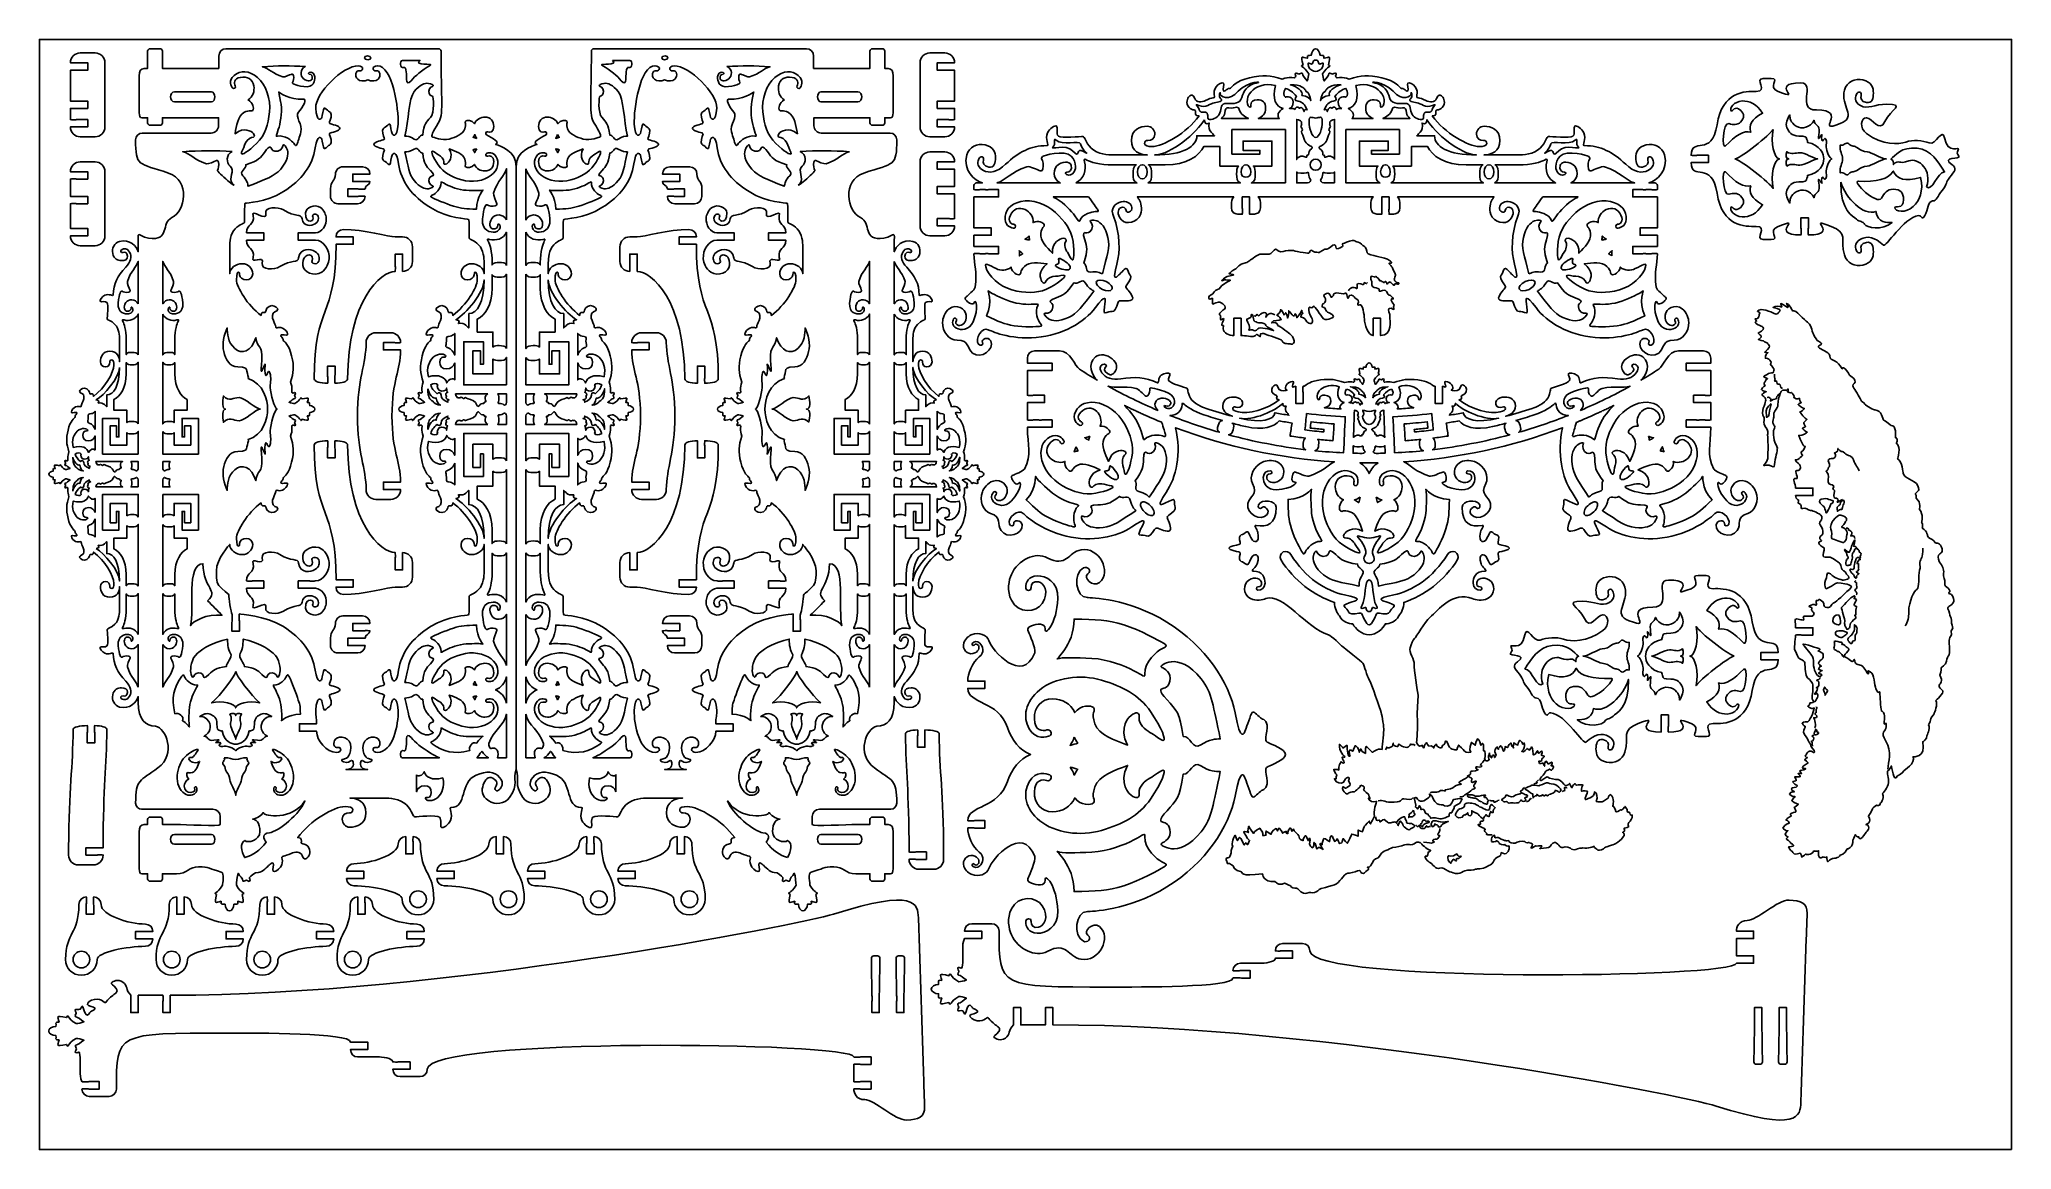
# Model space of a CAD drawing. Extents: x 0 to 800, y 0 to 450.
import ezdxf

# ---------------------------------------------------------------- set-up
doc = ezdxf.new("R2010")
doc.units = 0
doc.header["$MEASUREMENT"] = 0
doc.layers.add('DEFAULT', color=7, linetype='CONTINUOUS')

msp = doc.modelspace()

# ---------------------------------------------------------------- linework, layer by layer
at = {"layer": 'DEFAULT', "color": 7}
msp.add_lwpolyline([(800.25, 0.25), (0.25, 0.25), (0.25, 450.25), (800.25, 450.25)], close=True, dxfattribs=at)
at = {"layer": 'DEFAULT', "color": 1}
for points, knots in [([(193.65, 398.65), (193.65, 405.14), (187.48, 406.85), (185.29, 407.71), (187.43, 408.64), (184.06, 410.13), (181.57, 411.65), (181.02, 411.89), (181.39, 413.06), (182.15, 412.75), (182.91, 412.44), (184.56, 412.6), (184.56, 414.92), (184.56, 417.24), (183.28, 418.78), (180.97, 418.78), (179.23, 418.78), (177.47, 417.87), (176.73, 416.11), (175.64, 417.63), (173.52, 417.55), (173.11, 417.08), (172.57, 416.44), (173.63, 416.2), (172.84, 413.97), (172.05, 411.74), (169.09, 410.8), (166.49, 409.83), (163.48, 409.2), (160.09, 410.7), (159.57, 410.74), (159.05, 410.77), (159.78, 413.02), (162.04, 416.32), (164.26, 419.56), (163.18, 425.68), (163.15, 445.5), (163.15, 446.05), (162.7, 446.5), (162.15, 446.5), (133.43, 446.5), (104.71, 446.5), (75.99, 446.5), (74.34, 446.5), (72.99, 445.16), (72.99, 443.5), (72.99, 441.83), (72.99, 440.16), (72.99, 438.5), (65.38, 438.5), (57.77, 438.5), (50.15, 438.5), (50.15, 440.83), (50.15, 443.16), (50.15, 445.5), (50.15, 446.05), (49.71, 446.5), (49.15, 446.5), (47.82, 446.5), (46.49, 446.5), (45.16, 446.5), (44.6, 446.5), (44.15, 446.05), (44.15, 445.5), (44.15, 443.16), (44.15, 440.83), (44.15, 438.5), (43.69, 438.5), (43.23, 438.5), (42.77, 438.5), (41.12, 438.5), (40.77, 437.15), (40.77, 435.5), (40.77, 430.5), (40.77, 425.5), (40.77, 420.5), (40.77, 419.39), (41.03, 418.5), (41.78, 418.5), (42.57, 418.5), (43.36, 418.5), (44.15, 418.5), (44.15, 417.83), (44.15, 417.16), (44.15, 416.5), (44.15, 415.94), (44.6, 415.49), (45.16, 415.49), (46.49, 415.49), (47.82, 415.49), (49.15, 415.49), (49.71, 415.49), (50.15, 415.94), (50.15, 416.5), (50.15, 417.16), (50.15, 417.83), (50.15, 418.5), (57.73, 418.5), (65.31, 418.5), (72.89, 418.5), (72.89, 417.43), (72.89, 416.36), (72.89, 415.3), (72.89, 413.64), (71.55, 412.29), (69.89, 412.29), (60.59, 412.29), (51.29, 412.29), (41.99, 412.29), (40.49, 412.29), (39.28, 411.08), (39.27, 409.58), (39.26, 398.76), (40.22, 400.17), (52.66, 396.09), (61.57, 393.16), (59.51, 380.42), (53.96, 378.03), (49.48, 376.1), (53.4, 368.32), (44.5, 369.75), (39.59, 370.54), (40.3, 373.88), (40.3, 366.47), (40.3, 365.7), (40.3, 364.94), (40.3, 364.17), (39.73, 366.27), (36.92, 369.54), (32.73, 368.4), (30.59, 367.82), (29.5, 365.51), (29.97, 363.46), (30.5, 361.15), (32.08, 360.61), (33.47, 360.61), (34.82, 360.61), (36.24, 360.95), (35.99, 362.46), (35.74, 363.97), (34.83, 364.11), (34.17, 363.91), (33.17, 363.61), (32.84, 364.77), (33.81, 365.17), (34.28, 365.36), (35.76, 365.96), (36.83, 364.06), (37.89, 362.15), (37.36, 360.17), (35.25, 357.91), (31.92, 354.34), (30.2, 351.14), (30.2, 346.73), (30.2, 346), (28.39, 347.34), (26.78, 346.58), (25.54, 346), (24.65, 344.55), (24.93, 344.12), (25.22, 343.68), (27.06, 344.32), (27.64, 343.62), (28.3, 342.83), (27.72, 337.53), (27.72, 337), (27.72, 336.47), (29.2, 336.42), (30.9, 334.74), (32.6, 333.07), (32.73, 330.03), (32.73, 328.79), (32.73, 325.72), (32.73, 322.64), (32.73, 319.57), (32.73, 321.49), (31.77, 323.88), (28.8, 323.88), (25.87, 323.88), (24.97, 321.44), (24.97, 319.57), (24.97, 318.44), (25.94, 317.53), (27.13, 317.53), (28.37, 317.53), (28.79, 318.48), (28.79, 319.44), (28.79, 319.92), (28.96, 320.34), (29.65, 320.34), (30.25, 320.34), (30.45, 319.41), (30.45, 318.28), (30.45, 315.22), (26.73, 308.92), (22.19, 305.56), (22.19, 306.9), (21.26, 306.52), (20.83, 306.52), (20.4, 306.52), (20.81, 307.85), (19.49, 308.57), (18.17, 309.29), (17.02, 308.42), (16.72, 308.04), (16.44, 307.66), (16.37, 307.11), (17.47, 306.75), (18.58, 306.38), (18.45, 304.75), (18.02, 303.82), (17.59, 302.9), (17.3, 302.19), (17.24, 301.73), (17.19, 301.28), (16.99, 301.28), (16.44, 301.43), (15.88, 301.58), (15.17, 301.48), (14.33, 300.95), (13.5, 300.41), (13.04, 299.25), (13.29, 298.97), (13.55, 298.69), (15.12, 299.28), (15.37, 298.97), (15.62, 298.66), (15.22, 298.29), (14.91, 297.91), (14.61, 297.53), (14.91, 297.35), (14.64, 297.04), (14.36, 296.74), (12.76, 295.65), (11.87, 291.93), (10.99, 288.2), (11.15, 286.33), (12.23, 283.12), (11.87, 282.01), (11.73, 281.51), (11.8, 280.43), (11.88, 279.35), (11.82, 279.67), (11.6, 279.44), (11.37, 279.21), (11.02, 279.71), (10.66, 279.52), (10.3, 279.33), (11.08, 278.53), (10.83, 278.36), (10.59, 278.19), (10.53, 277.52), (10.74, 277.58), (11.29, 277.67), (11.97, 276.76), (12.71, 276.34), (12.07, 276.05), (11.23, 275.9), (10.83, 275.89), (8.44, 277.22), (8.98, 278.54), (8.38, 277.44), (5.58, 278.03), (6.3, 277.82), (6.59, 276.24), (5.41, 276.48), (5.96, 275.83), (5.79, 275.2), (4.92, 275.2), (4, 274.58), (4, 274.01), (4, 273.44), (4.92, 272.83), (5.79, 272.83), (5.96, 272.2), (5.41, 271.54), (6.59, 271.79), (6.3, 270.21), (5.58, 270), (8.38, 270.59), (8.98, 269.48), (8.44, 270.81), (10.83, 272.14), (11.23, 272.12), (12.07, 271.98), (12.71, 271.68), (11.97, 271.26), (11.29, 270.35), (10.74, 270.45), (10.53, 270.51), (10.59, 269.84), (10.83, 269.67), (11.08, 269.5), (10.3, 268.7), (10.66, 268.51), (11.02, 268.32), (11.37, 268.82), (11.6, 268.59), (11.82, 268.36), (11.88, 268.68), (11.8, 267.6), (11.73, 266.52), (11.87, 266.01), (12.23, 264.91), (11.15, 261.7), (10.99, 259.82), (11.87, 256.1), (12.76, 252.38), (14.36, 251.29), (14.64, 250.98), (14.91, 250.68), (14.61, 250.5), (14.91, 250.12), (15.22, 249.74), (15.62, 249.36), (15.37, 249.06), (15.12, 248.75), (13.55, 249.34), (13.29, 249.06), (13.04, 248.78), (13.5, 247.61), (14.33, 247.08), (15.17, 246.55), (15.88, 246.45), (16.44, 246.6), (16.99, 246.75), (17.19, 246.75), (17.24, 246.3), (17.3, 245.84), (17.59, 245.13), (18.02, 244.2), (18.45, 243.28), (18.58, 241.65), (17.47, 241.28), (16.37, 240.91), (16.44, 240.37), (16.72, 239.99), (17.02, 239.61), (18.17, 238.73), (19.49, 239.45), (20.81, 240.18), (20.4, 241.51), (20.83, 241.51), (21.26, 241.51), (22.19, 241.13), (22.19, 242.47), (26.73, 239.11), (30.45, 232.81), (30.45, 229.74), (30.45, 228.62), (30.25, 227.69), (29.65, 227.69), (28.96, 227.69), (28.79, 228.11), (28.79, 228.59), (28.79, 229.55), (28.37, 230.5), (27.13, 230.5), (25.94, 230.5), (24.97, 229.59), (24.97, 228.46), (24.97, 226.58), (25.87, 224.15), (28.8, 224.15), (31.77, 224.15), (32.73, 226.54), (32.73, 228.46), (32.73, 225.38), (32.73, 222.31), (32.73, 219.24), (32.73, 218), (32.6, 214.95), (30.9, 213.28), (29.2, 211.61), (27.72, 211.56), (27.72, 211.03), (27.72, 210.5), (28.3, 205.19), (27.64, 204.41), (27.06, 203.71), (25.22, 204.34), (24.93, 203.91), (24.65, 203.47), (25.54, 202.03), (26.78, 201.45), (28.39, 200.69), (30.2, 202.03), (30.2, 201.29), (30.2, 196.89), (31.92, 193.69), (35.25, 190.12), (37.36, 187.85), (37.89, 185.87), (36.83, 183.97), (35.76, 182.07), (34.28, 182.67), (33.81, 182.86), (32.84, 183.25), (33.17, 184.42), (34.17, 184.11), (34.83, 183.92), (35.74, 184.06), (35.99, 185.57), (36.24, 187.08), (34.82, 187.42), (33.47, 187.42), (32.08, 187.42), (30.5, 186.88), (29.97, 184.57), (29.5, 182.52), (30.59, 180.21), (32.73, 179.63), (36.92, 178.49), (39.73, 181.75), (40.3, 183.86), (40.3, 183.09), (40.3, 182.33), (40.3, 181.56), (40.3, 174.15), (43.36, 172.22), (47.34, 171.81), (51.53, 171.37), (55.91, 160.54), (48.34, 154.95), (41.06, 149.58), (39.2, 150.46), (39.28, 140.68), (39.29, 139.32), (40.39, 138.22), (41.74, 138.22), (51.37, 138.22), (60.99, 138.22), (70.62, 138.22), (72.27, 138.22), (73.61, 136.88), (73.61, 135.22), (73.61, 134.16), (73.61, 133.09), (73.61, 132.02), (73.61, 131.18), (58.96, 132.02), (55.87, 132.02), (53.97, 132.02), (52.06, 132.02), (50.15, 132.02), (50.15, 132.69), (50.15, 133.36), (50.15, 134.02), (50.15, 134.57), (49.71, 135.02), (49.15, 135.02), (47.82, 135.02), (46.49, 135.02), (45.16, 135.02), (44.6, 135.02), (44.15, 134.57), (44.15, 134.02), (44.15, 133.36), (44.15, 132.69), (44.15, 132.02), (43.69, 132.02), (43.24, 132.02), (42.78, 132.02), (41.12, 132.02), (40.77, 130.68), (40.77, 129.02), (40.77, 124.02), (40.77, 119.02), (40.77, 114.02), (40.77, 112.92), (40.94, 112.02), (41.78, 112.02), (42.57, 112.02), (43.36, 112.02), (44.15, 112.02), (44.15, 111.36), (44.15, 110.69), (44.15, 110.02), (44.15, 109.47), (44.6, 109.02), (45.16, 109.02), (46.49, 109.02), (47.82, 109.02), (49.16, 109.02), (49.71, 109.02), (50.15, 109.47), (50.15, 110.02), (50.15, 110.69), (50.15, 111.35), (50.15, 112.02), (52.06, 112.02), (53.97, 112.02), (55.87, 112.02), (60.11, 112.02), (61.05, 114.89), (64.84, 114.89), (69.05, 114.89), (69.26, 113.94), (74.03, 112.75), (75.48, 112.39), (74.46, 107.98), (74.49, 107.37), (72.47, 103.72), (70.47, 104.55), (72.14, 103.62), (71.25, 99.36), (71.57, 100.46), (73.95, 100.89), (73.58, 99.1), (74.58, 99.94), (75.53, 99.68), (75.53, 98.35), (76.45, 96.95), (77.31, 96.95), (78.18, 96.95), (79.11, 98.35), (79.11, 99.68), (80.05, 99.94), (81.05, 99.1), (80.68, 100.89), (83.06, 100.46), (83.38, 99.36), (82.49, 103.62), (84.16, 104.55), (82.15, 103.72), (80.14, 107.37), (80.17, 107.98), (80.39, 111.25), (80.84, 112.23), (81.47, 111.1), (82.84, 110.07), (82.7, 109.23), (82.62, 108.91), (83.62, 108.99), (83.88, 109.37), (84.14, 109.75), (85.34, 108.56), (85.63, 109.11), (85.92, 109.66), (85.17, 110.18), (85.52, 110.53), (85.86, 110.88), (87.42, 112.7), (89.05, 112.59), (90.69, 112.47), (92.85, 115.13), (93.43, 115.59), (94, 116.05), (94.58, 116.67), (95.04, 116.29), (95.5, 115.9), (94.62, 113.51), (95.04, 113.12), (95.46, 112.73), (97.22, 113.43), (98.03, 114.7), (98.83, 115.98), (98.98, 117.06), (98.76, 117.91), (98.52, 118.76), (98.52, 119.07), (99.21, 119.15), (99.91, 119.22), (100.98, 119.67), (102.38, 120.32), (103.77, 120.98), (106.24, 121.18), (106.8, 119.5), (107.35, 117.81), (108.18, 117.91), (108.75, 118.35), (109.33, 118.8), (110.64, 120.56), (109.55, 122.56), (108.46, 124.58), (106.45, 123.96), (106.45, 124.61), (106.45, 125.27), (107.03, 126.68), (105, 126.68), (110.08, 133.61), (119.6, 139.27), (124.24, 139.27), (125.93, 139.27), (127.34, 138.98), (127.34, 138.06), (127.34, 137.01), (126.71, 136.75), (125.98, 136.75), (124.53, 136.75), (123.09, 136.11), (123.09, 134.21), (123.09, 132.4), (124.47, 130.93), (126.17, 130.93), (129.01, 130.93), (132.69, 132.3), (132.69, 136.76), (132.69, 141.3), (129.09, 142.75), (126.17, 142.75), (130.82, 142.75), (135.47, 142.75), (140.12, 142.75), (141.99, 142.75), (146.59, 142.56), (149.12, 139.96), (151.65, 137.38), (151.72, 135.12), (152.53, 135.12), (153.33, 135.12), (161.35, 136.01), (162.53, 135), (163.59, 134.11), (162.63, 131.3), (163.29, 130.86), (163.95, 130.43), (166.13, 131.8), (167.01, 133.68), (168.15, 136.14), (166.13, 138.91), (167.24, 138.91), (173.9, 138.91), (170.57, 149.1), (177.37, 152.02), (181.69, 153.88), (184.78, 153.62), (186.93, 151.11), (189.07, 148.61), (187.45, 146.78), (186.94, 146.22), (185.87, 145.03), (184.38, 146.1), (185.34, 147.39), (185.96, 148.22), (186.24, 149.6), (184.22, 150.74), (182.21, 151.88), (180.99, 150.01), (180.29, 148.09), (179.56, 146.09), (179.5, 143.56), (182.5, 141.59), (185.17, 139.86), (189.01, 140.22), (190.96, 142.99), (194.76, 148.41), (192.17, 150.23), (193.65, 154.3)], [0, 0, 0, 0, 1, 1, 1, 2, 2, 2, 3, 3, 3, 4, 4, 4, 5, 5, 5, 6, 6, 6, 7, 7, 7, 8, 8, 8, 9, 9, 9, 10, 10, 10, 11, 11, 11, 12, 12, 12, 13, 13, 13, 257.22, 257.22, 257.22, 258.22, 258.22, 258.22, 272.4, 272.4, 272.4, 337.14, 337.14, 337.14, 356.99, 356.99, 356.99, 357.99, 357.99, 357.99, 369.32, 369.32, 369.32, 370.32, 370.32, 370.32, 390.17, 390.17, 390.17, 394.08, 394.08, 394.08, 395.08, 395.08, 395.08, 437.6, 437.6, 437.6, 438.6, 438.6, 438.6, 445.34, 445.34, 445.34, 451.01, 451.01, 451.01, 452.01, 452.01, 452.01, 463.34, 463.34, 463.34, 464.34, 464.34, 464.34, 470.01, 470.01, 470.01, 534.46, 534.46, 534.46, 543.53, 543.53, 543.53, 544.53, 544.53, 544.53, 623.61, 623.61, 623.61, 624.61, 624.61, 624.61, 625.61, 625.61, 625.61, 626.61, 626.61, 626.61, 627.61, 627.61, 627.61, 628.61, 628.61, 628.61, 635.13, 635.13, 635.13, 636.13, 636.13, 636.13, 637.13, 637.13, 637.13, 638.13, 638.13, 638.13, 639.13, 639.13, 639.13, 640.13, 640.13, 640.13, 641.13, 641.13, 641.13, 642.13, 642.13, 642.13, 643.13, 643.13, 643.13, 644.13, 644.13, 644.13, 645.13, 645.13, 645.13, 646.13, 646.13, 646.13, 647.13, 647.13, 647.13, 648.13, 648.13, 648.13, 649.13, 649.13, 649.13, 650.13, 650.13, 650.13, 676.28, 676.28, 676.28, 677.28, 677.28, 677.28, 678.28, 678.28, 678.28, 679.28, 679.28, 679.28, 680.28, 680.28, 680.28, 681.28, 681.28, 681.28, 682.28, 682.28, 682.28, 683.28, 683.28, 683.28, 684.28, 684.28, 684.28, 685.28, 685.28, 685.28, 686.28, 686.28, 686.28, 687.28, 687.28, 687.28, 688.28, 688.28, 688.28, 689.28, 689.28, 689.28, 690.28, 690.28, 690.28, 691.28, 691.28, 691.28, 692.28, 692.28, 692.28, 693.28, 693.28, 693.28, 694.28, 694.28, 694.28, 695.28, 695.28, 695.28, 696.28, 696.28, 696.28, 697.28, 697.28, 697.28, 698.28, 698.28, 698.28, 699.28, 699.28, 699.28, 700.28, 700.28, 700.28, 701.28, 701.28, 701.28, 702.28, 702.28, 702.28, 703.28, 703.28, 703.28, 704.28, 704.28, 704.28, 705.28, 705.28, 705.28, 706.28, 706.28, 706.28, 707.28, 707.28, 707.28, 708.28, 708.28, 708.28, 709.28, 709.28, 709.28, 710.28, 710.28, 710.28, 711.28, 711.28, 711.28, 712.28, 712.28, 712.28, 713.28, 713.28, 713.28, 714.28, 714.28, 714.28, 715.28, 715.28, 715.28, 716.28, 716.28, 716.28, 717.28, 717.28, 717.28, 718.28, 718.28, 718.28, 719.28, 719.28, 719.28, 720.28, 720.28, 720.28, 721.28, 721.28, 721.28, 722.28, 722.28, 722.28, 723.28, 723.28, 723.28, 724.28, 724.28, 724.28, 725.28, 725.28, 725.28, 726.28, 726.28, 726.28, 727.28, 727.28, 727.28, 728.28, 728.28, 728.28, 729.28, 729.28, 729.28, 730.28, 730.28, 730.28, 731.28, 731.28, 731.28, 732.28, 732.28, 732.28, 733.28, 733.28, 733.28, 734.28, 734.28, 734.28, 735.28, 735.28, 735.28, 736.28, 736.28, 736.28, 737.28, 737.28, 737.28, 738.28, 738.28, 738.28, 739.28, 739.28, 739.28, 740.28, 740.28, 740.28, 766.42, 766.42, 766.42, 767.42, 767.42, 767.42, 768.42, 768.42, 768.42, 769.42, 769.42, 769.42, 770.42, 770.42, 770.42, 771.42, 771.42, 771.42, 772.42, 772.42, 772.42, 773.42, 773.42, 773.42, 774.42, 774.42, 774.42, 775.42, 775.42, 775.42, 776.42, 776.42, 776.42, 777.42, 777.42, 777.42, 778.42, 778.42, 778.42, 779.42, 779.42, 779.42, 780.42, 780.42, 780.42, 781.42, 781.42, 781.42, 787.93, 787.93, 787.93, 788.93, 788.93, 788.93, 789.93, 789.93, 789.93, 790.93, 790.93, 790.93, 791.93, 791.93, 791.93, 873.77, 873.77, 873.77, 874.77, 874.77, 874.77, 883.84, 883.84, 883.84, 884.84, 884.84, 884.84, 901.05, 901.05, 901.05, 906.72, 906.72, 906.72, 907.72, 907.72, 907.72, 919.05, 919.05, 919.05, 920.05, 920.05, 920.05, 925.72, 925.72, 925.72, 929.62, 929.62, 929.62, 930.62, 930.62, 930.62, 973.14, 973.14, 973.14, 974.14, 974.14, 974.14, 980.88, 980.88, 980.88, 986.54, 986.54, 986.54, 987.54, 987.54, 987.54, 998.88, 998.88, 998.88, 999.88, 999.88, 999.88, 1005.55, 1005.55, 1005.55, 1021.76, 1021.76, 1021.76, 1022.76, 1022.76, 1022.76, 1023.76, 1023.76, 1023.76, 1024.76, 1024.76, 1024.76, 1025.76, 1025.76, 1025.76, 1026.76, 1026.76, 1026.76, 1027.76, 1027.76, 1027.76, 1028.76, 1028.76, 1028.76, 1029.76, 1029.76, 1029.76, 1030.76, 1030.76, 1030.76, 1031.76, 1031.76, 1031.76, 1032.76, 1032.76, 1032.76, 1033.76, 1033.76, 1033.76, 1034.76, 1034.76, 1034.76, 1035.76, 1035.76, 1035.76, 1036.76, 1036.76, 1036.76, 1037.76, 1037.76, 1037.76, 1038.76, 1038.76, 1038.76, 1039.76, 1039.76, 1039.76, 1040.76, 1040.76, 1040.76, 1041.76, 1041.76, 1041.76, 1042.76, 1042.76, 1042.76, 1043.76, 1043.76, 1043.76, 1044.76, 1044.76, 1044.76, 1045.76, 1045.76, 1045.76, 1046.76, 1046.76, 1046.76, 1047.76, 1047.76, 1047.76, 1048.76, 1048.76, 1048.76, 1049.76, 1049.76, 1049.76, 1050.76, 1050.76, 1050.76, 1051.76, 1051.76, 1051.76, 1052.76, 1052.76, 1052.76, 1053.76, 1053.76, 1053.76, 1054.76, 1054.76, 1054.76, 1055.76, 1055.76, 1055.76, 1056.76, 1056.76, 1056.76, 1057.76, 1057.76, 1057.76, 1097.29, 1097.29, 1097.29, 1098.29, 1098.29, 1098.29, 1099.29, 1099.29, 1099.29, 1100.29, 1100.29, 1100.29, 1101.29, 1101.29, 1101.29, 1102.29, 1102.29, 1102.29, 1103.29, 1103.29, 1103.29, 1104.29, 1104.29, 1104.29, 1105.29, 1105.29, 1105.29, 1106.29, 1106.29, 1106.29, 1107.29, 1107.29, 1107.29, 1108.29, 1108.29, 1108.29, 1109.29, 1109.29, 1109.29, 1110.29, 1110.29, 1110.29, 1111.29, 1111.29, 1111.29, 1112.29, 1112.29, 1112.29, 1112.29]), ([(26.82, 440.78), (26.82, 432.11), (26.82, 423.44), (26.82, 414.78), (26.82, 412.57), (25.04, 410.78), (22.82, 410.78), (20.82, 410.78), (18.82, 410.78), (16.82, 410.78), (14.61, 410.78), (12.82, 412.57), (12.82, 414.78), (12.82, 414.83), (13.61, 414.83), (14.57, 414.83), (15.16, 414.83), (15.36, 414.78), (16.32, 414.78), (17.49, 414.78), (18.66, 414.78), (19.82, 414.78), (19.82, 415.78), (19.82, 416.78), (19.82, 417.78), (18.66, 417.78), (17.49, 417.78), (16.32, 417.78), (15.36, 417.78), (15.16, 417.73), (14.57, 417.73), (13.61, 417.73), (12.82, 417.73), (12.82, 417.78), (12.82, 419.28), (12.82, 420.78), (12.82, 422.28), (12.82, 422.33), (13.61, 422.33), (14.57, 422.33), (15.16, 422.33), (15.36, 422.28), (16.32, 422.28), (17.49, 422.28), (18.66, 422.28), (19.82, 422.28), (19.82, 423.28), (19.82, 424.28), (19.82, 425.28), (18.66, 425.28), (17.49, 425.28), (16.32, 425.28), (15.36, 425.28), (15.16, 425.23), (14.57, 425.23), (13.61, 425.23), (12.82, 425.23), (12.82, 425.28), (12.82, 429.44), (12.82, 433.61), (12.82, 437.77), (12.82, 437.83), (13.61, 437.83), (14.57, 437.83), (15.16, 437.83), (15.36, 437.77), (16.32, 437.77), (17.49, 437.77), (18.66, 437.77), (19.82, 437.77), (19.82, 438.77), (19.82, 439.78), (19.82, 440.78), (18.66, 440.78), (17.49, 440.78), (16.32, 440.78), (15.36, 440.78), (15.16, 440.73), (14.57, 440.73), (13.61, 440.73), (12.82, 440.73), (12.82, 440.78), (12.82, 442.99), (14.61, 444.78), (16.82, 444.78), (18.82, 444.78), (20.82, 444.78), (22.82, 444.78), (25.04, 444.78), (26.82, 442.99), (26.82, 440.78)], [1, 1, 1, 1, 74.69, 74.69, 74.69, 75.69, 75.69, 75.69, 92.7, 92.7, 92.7, 93.7, 93.7, 93.7, 94.7, 94.7, 94.7, 95.7, 95.7, 95.7, 105.63, 105.63, 105.63, 114.14, 114.14, 114.14, 124.07, 124.07, 124.07, 125.07, 125.07, 125.07, 126.07, 126.07, 126.07, 138.81, 138.81, 138.81, 139.81, 139.81, 139.81, 140.81, 140.81, 140.81, 150.74, 150.74, 150.74, 159.25, 159.25, 159.25, 169.18, 169.18, 169.18, 170.18, 170.18, 170.18, 171.18, 171.18, 171.18, 206.6, 206.6, 206.6, 207.6, 207.6, 207.6, 208.6, 208.6, 208.6, 218.53, 218.53, 218.53, 227.04, 227.04, 227.04, 236.97, 236.97, 236.97, 237.97, 237.97, 237.97, 238.97, 238.97, 238.97, 239.97, 239.97, 239.97, 256.98, 256.98, 256.98, 257.98, 257.98, 257.98, 257.98]), ([(133.46, 441.98), (131.86, 442.07), (131.56, 443.66), (133.28, 443.66), (135, 443.66), (135.06, 442.07), (133.46, 441.98)], [1, 1, 1, 1, 2, 2, 2, 3, 3, 3, 3]), ([(158.87, 439.83), (155.18, 437.55), (152.72, 435.59), (151.02, 433.5), (149.87, 432.1), (149.22, 432.67), (149.16, 433.96), (149.1, 435.24), (149.25, 439.56), (148, 438.93), (146.61, 438.23), (146.29, 441.74), (147.55, 441.74), (149.91, 441.74), (152.27, 441.74), (154.63, 441.74), (151.86, 439.59), (160.09, 440.59), (158.87, 439.83)], [1, 1, 1, 1, 2, 2, 2, 3, 3, 3, 4, 4, 4, 5, 5, 5, 25.08, 25.08, 25.08, 26.08, 26.08, 26.08, 26.08]), ([(196.35, 142.99), (198.3, 140.22), (202.14, 139.86), (204.8, 141.59), (207.81, 143.56), (207.75, 146.09), (207.02, 148.09), (206.32, 150.01), (205.09, 151.88), (203.08, 150.74), (201.07, 149.6), (201.35, 148.22), (201.97, 147.39), (202.92, 146.1), (201.44, 145.03), (200.37, 146.22), (199.86, 146.78), (198.23, 148.61), (200.38, 151.11), (202.52, 153.62), (205.62, 153.88), (209.93, 152.02), (216.74, 149.1), (213.4, 138.91), (220.07, 138.91), (221.17, 138.91), (219.15, 136.14), (220.3, 133.68), (221.18, 131.8), (223.36, 130.43), (224.02, 130.86), (224.68, 131.3), (223.72, 134.11), (224.78, 135), (225.96, 136.01), (233.98, 135.12), (234.78, 135.12), (235.58, 135.12), (235.66, 137.38), (238.19, 139.96), (240.72, 142.56), (245.31, 142.75), (247.19, 142.75), (251.84, 142.75), (256.48, 142.75), (261.13, 142.75), (258.22, 142.75), (254.61, 141.3), (254.61, 136.76), (254.61, 132.3), (258.29, 130.93), (261.13, 130.93), (262.83, 130.93), (264.21, 132.4), (264.21, 134.21), (264.21, 136.11), (262.78, 136.75), (261.33, 136.75), (260.6, 136.75), (259.97, 137.01), (259.97, 138.06), (259.97, 138.98), (261.37, 139.27), (263.07, 139.27), (267.71, 139.27), (277.23, 133.61), (282.31, 126.68), (280.28, 126.68), (280.85, 125.27), (280.85, 124.61), (280.85, 123.96), (278.85, 124.58), (277.75, 122.56), (276.66, 120.56), (277.98, 118.8), (278.56, 118.35), (279.13, 117.91), (279.95, 117.81), (280.51, 119.5), (281.06, 121.18), (283.54, 120.98), (284.93, 120.32), (286.33, 119.67), (287.4, 119.22), (288.09, 119.15), (288.78, 119.07), (288.78, 118.76), (288.55, 117.91), (288.32, 117.06), (288.48, 115.98), (289.28, 114.7), (290.09, 113.43), (291.85, 112.73), (292.27, 113.12), (292.69, 113.51), (291.81, 115.9), (292.27, 116.29), (292.73, 116.67), (293.3, 116.05), (293.88, 115.59), (294.45, 115.13), (296.62, 112.47), (298.25, 112.59), (299.89, 112.7), (301.44, 110.88), (301.79, 110.53), (302.13, 110.18), (301.39, 109.66), (301.67, 109.11), (301.96, 108.56), (303.17, 109.75), (303.43, 109.37), (303.69, 108.99), (304.69, 108.91), (304.61, 109.23), (304.46, 110.07), (305.84, 111.1), (306.46, 112.23), (306.92, 111.25), (307.13, 107.98), (307.16, 107.37), (305.15, 103.72), (303.15, 104.55), (304.81, 103.62), (303.92, 99.36), (304.25, 100.46), (306.63, 100.89), (306.26, 99.1), (307.25, 99.94), (308.2, 99.68), (308.2, 98.35), (309.13, 96.95), (309.99, 96.95), (310.85, 96.95), (311.78, 98.35), (311.78, 99.68), (312.73, 99.94), (313.73, 99.1), (313.35, 100.89), (315.74, 100.46), (316.06, 99.36), (315.17, 103.62), (316.84, 104.55), (314.83, 103.72), (312.82, 107.37), (312.85, 107.98), (311.83, 112.39), (313.28, 112.75), (318.05, 113.94), (318.25, 114.89), (322.47, 114.89), (326.25, 114.89), (327.2, 112.02), (331.43, 112.02), (333.34, 112.02), (335.25, 112.02), (337.15, 112.02), (337.15, 111.35), (337.15, 110.69), (337.15, 110.02), (337.15, 109.47), (337.6, 109.02), (338.15, 109.02), (339.48, 109.02), (340.82, 109.02), (342.15, 109.02), (342.7, 109.02), (343.15, 109.47), (343.15, 110.02), (343.15, 110.69), (343.15, 111.36), (343.15, 112.02), (343.95, 112.02), (344.74, 112.02), (345.53, 112.02), (346.37, 112.02), (346.53, 112.92), (346.53, 114.02), (346.53, 119.02), (346.53, 124.02), (346.53, 129.02), (346.53, 130.68), (346.19, 132.02), (344.53, 132.02), (344.07, 132.02), (343.61, 132.02), (343.15, 132.02), (343.15, 132.69), (343.15, 133.36), (343.15, 134.02), (343.15, 134.57), (342.71, 135.02), (342.15, 135.02), (340.82, 135.02), (339.49, 135.02), (338.15, 135.02), (337.6, 135.02), (337.15, 134.57), (337.15, 134.02), (337.15, 133.36), (337.15, 132.69), (337.15, 132.02), (335.25, 132.02), (333.34, 132.02), (331.43, 132.02), (328.34, 132.02), (313.69, 131.18), (313.69, 132.02), (313.69, 133.09), (313.69, 134.16), (313.69, 135.22), (313.69, 136.88), (315.04, 138.22), (316.69, 138.22), (326.32, 138.22), (335.94, 138.22), (345.56, 138.22), (346.92, 138.22), (348.02, 139.32), (348.03, 140.68), (348.1, 150.46), (346.24, 149.58), (338.97, 154.95), (331.39, 160.54), (335.77, 171.37), (339.96, 171.81), (343.95, 172.22), (347.01, 174.15), (347.01, 181.56), (347.01, 182.33), (347.01, 183.09), (347.01, 183.86), (347.57, 181.75), (350.39, 178.49), (354.58, 179.63), (356.72, 180.21), (357.81, 182.52), (357.34, 184.57), (356.8, 186.88), (355.23, 187.42), (353.83, 187.42), (352.49, 187.42), (351.06, 187.08), (351.32, 185.57), (351.57, 184.06), (352.48, 183.92), (353.13, 184.11), (354.14, 184.42), (354.47, 183.25), (353.49, 182.86), (353.03, 182.67), (351.54, 182.07), (350.48, 183.97), (349.41, 185.87), (349.94, 187.85), (352.06, 190.12), (355.39, 193.69), (357.1, 196.89), (357.1, 201.29), (357.1, 202.03), (358.92, 200.69), (360.53, 201.45), (361.76, 202.03), (362.66, 203.47), (362.38, 203.91), (362.09, 204.34), (360.25, 203.71), (359.66, 204.41), (359, 205.19), (359.59, 210.5), (359.59, 211.03), (359.59, 211.56), (358.1, 211.61), (356.41, 213.28), (354.71, 214.95), (354.58, 218), (354.58, 219.24), (354.58, 222.31), (354.58, 225.38), (354.58, 228.46), (354.58, 226.54), (355.53, 224.15), (358.51, 224.15), (361.43, 224.15), (362.33, 226.58), (362.33, 228.46), (362.33, 229.59), (361.37, 230.5), (360.18, 230.5), (358.93, 230.5), (358.52, 229.55), (358.52, 228.59), (358.52, 228.11), (358.34, 227.69), (357.65, 227.69), (357.05, 227.69), (356.86, 228.62), (356.86, 229.74), (356.86, 232.81), (360.57, 239.11), (365.12, 242.47), (365.12, 241.13), (366.05, 241.51), (366.48, 241.51), (366.91, 241.51), (366.5, 240.18), (367.82, 239.45), (369.14, 238.73), (370.29, 239.61), (370.58, 239.99), (370.87, 240.37), (370.93, 240.91), (369.83, 241.28), (368.73, 241.65), (368.86, 243.28), (369.29, 244.2), (369.72, 245.13), (370.01, 245.84), (370.06, 246.3), (370.11, 246.75), (370.31, 246.75), (370.87, 246.6), (371.43, 246.45), (372.14, 246.55), (372.97, 247.08), (373.81, 247.61), (374.27, 248.78), (374.01, 249.06), (373.76, 249.34), (372.19, 248.75), (371.94, 249.06), (371.68, 249.36), (372.09, 249.74), (372.39, 250.12), (372.7, 250.5), (372.39, 250.68), (372.67, 250.98), (372.95, 251.29), (374.55, 252.38), (375.43, 256.1), (376.32, 259.82), (376.16, 261.7), (375.08, 264.91), (375.44, 266.01), (375.58, 266.52), (375.5, 267.6), (375.43, 268.68), (375.49, 268.36), (375.71, 268.59), (375.94, 268.82), (376.28, 268.32), (376.64, 268.51), (377.01, 268.7), (376.23, 269.5), (376.47, 269.67), (376.72, 269.84), (376.78, 270.51), (376.57, 270.45), (376.01, 270.35), (375.34, 271.26), (374.6, 271.68), (375.24, 271.98), (376.07, 272.12), (376.47, 272.14), (378.87, 270.81), (378.32, 269.48), (378.93, 270.59), (381.72, 270), (381.01, 270.21), (380.72, 271.79), (381.9, 271.54), (381.35, 272.2), (381.51, 272.83), (382.39, 272.83), (383.31, 273.44), (383.31, 274.01), (383.31, 274.58), (382.39, 275.2), (381.51, 275.2), (381.35, 275.83), (381.9, 276.48), (380.72, 276.24), (381.01, 277.82), (381.72, 278.03), (378.93, 277.44), (378.32, 278.54), (378.87, 277.22), (376.47, 275.89), (376.07, 275.9), (375.24, 276.05), (374.6, 276.34), (375.34, 276.76), (376.01, 277.67), (376.57, 277.58), (376.78, 277.52), (376.72, 278.19), (376.47, 278.36), (376.23, 278.53), (377.01, 279.33), (376.64, 279.52), (376.28, 279.71), (375.94, 279.21), (375.71, 279.44), (375.49, 279.67), (375.43, 279.35), (375.5, 280.43), (375.58, 281.51), (375.44, 282.01), (375.08, 283.12), (376.16, 286.33), (376.32, 288.2), (375.43, 291.93), (374.55, 295.65), (372.95, 296.74), (372.67, 297.04), (372.39, 297.35), (372.7, 297.53), (372.39, 297.91), (372.09, 298.29), (371.68, 298.66), (371.94, 298.97), (372.19, 299.28), (373.76, 298.69), (374.01, 298.97), (374.27, 299.25), (373.81, 300.41), (372.97, 300.95), (372.14, 301.48), (371.43, 301.58), (370.87, 301.43), (370.31, 301.28), (370.11, 301.28), (370.06, 301.73), (370.01, 302.19), (369.72, 302.9), (369.29, 303.82), (368.86, 304.75), (368.73, 306.38), (369.83, 306.75), (370.93, 307.11), (370.87, 307.66), (370.58, 308.04), (370.29, 308.42), (369.14, 309.29), (367.82, 308.57), (366.5, 307.85), (366.91, 306.52), (366.48, 306.52), (366.05, 306.52), (365.12, 306.9), (365.12, 305.56), (360.57, 308.92), (356.86, 315.22), (356.86, 318.28), (356.86, 319.41), (357.05, 320.34), (357.65, 320.34), (358.34, 320.34), (358.52, 319.92), (358.52, 319.44), (358.52, 318.48), (358.93, 317.53), (360.18, 317.53), (361.37, 317.53), (362.33, 318.44), (362.33, 319.57), (362.33, 321.44), (361.43, 323.88), (358.51, 323.88), (355.53, 323.88), (354.58, 321.49), (354.58, 319.57), (354.58, 322.64), (354.58, 325.72), (354.58, 328.79), (354.58, 330.03), (354.71, 333.07), (356.41, 334.74), (358.1, 336.42), (359.59, 336.47), (359.59, 337), (359.59, 337.53), (359, 342.83), (359.66, 343.62), (360.25, 344.32), (362.09, 343.68), (362.38, 344.12), (362.66, 344.55), (361.76, 346), (360.53, 346.58), (358.92, 347.34), (357.1, 346), (357.1, 346.73), (357.1, 351.14), (355.39, 354.34), (352.06, 357.91), (349.94, 360.17), (349.41, 362.15), (350.48, 364.06), (351.54, 365.96), (353.03, 365.36), (353.49, 365.17), (354.47, 364.77), (354.14, 363.61), (353.13, 363.91), (352.48, 364.11), (351.57, 363.97), (351.32, 362.46), (351.06, 360.95), (352.49, 360.61), (353.83, 360.61), (355.23, 360.61), (356.8, 361.15), (357.34, 363.46), (357.81, 365.51), (356.72, 367.82), (354.58, 368.4), (350.39, 369.54), (347.57, 366.27), (347.01, 364.17), (347.01, 364.94), (347.01, 365.7), (347.01, 366.47), (347.01, 373.88), (347.71, 370.54), (342.81, 369.75), (333.9, 368.32), (337.83, 376.1), (333.35, 378.03), (327.8, 380.42), (325.73, 393.16), (334.65, 396.09), (347.09, 400.17), (348.05, 398.76), (348.03, 409.58), (348.03, 411.08), (346.82, 412.29), (345.32, 412.29), (336.02, 412.29), (326.72, 412.29), (317.42, 412.29), (315.76, 412.29), (314.42, 413.64), (314.42, 415.3), (314.42, 416.36), (314.42, 417.43), (314.42, 418.5), (322, 418.5), (329.57, 418.5), (337.15, 418.5), (337.15, 417.83), (337.15, 417.16), (337.15, 416.5), (337.15, 415.94), (337.6, 415.49), (338.15, 415.49), (339.49, 415.49), (340.82, 415.49), (342.15, 415.49), (342.71, 415.49), (343.15, 415.94), (343.15, 416.5), (343.15, 417.16), (343.15, 417.83), (343.15, 418.5), (343.95, 418.5), (344.74, 418.5), (345.53, 418.5), (346.27, 418.5), (346.53, 419.39), (346.53, 420.5), (346.53, 425.5), (346.53, 430.5), (346.53, 435.5), (346.53, 437.15), (346.19, 438.5), (344.53, 438.5), (344.07, 438.5), (343.61, 438.5), (343.15, 438.5), (343.15, 440.83), (343.15, 443.16), (343.15, 445.5), (343.15, 446.05), (342.71, 446.5), (342.15, 446.5), (340.82, 446.5), (339.49, 446.5), (338.15, 446.5), (337.6, 446.5), (337.15, 446.05), (337.15, 445.5), (337.15, 443.16), (337.15, 440.83), (337.15, 438.5), (329.54, 438.5), (321.93, 438.5), (314.31, 438.5), (314.31, 440.16), (314.31, 441.83), (314.31, 443.5), (314.31, 445.16), (312.97, 446.5), (311.31, 446.5), (282.59, 446.5), (253.87, 446.5), (225.16, 446.5), (224.61, 446.5), (224.16, 446.05), (224.16, 445.5), (224.12, 425.68), (223.04, 419.56), (225.27, 416.32), (227.52, 413.02), (228.26, 410.77), (227.74, 410.74), (227.22, 410.7), (223.83, 409.2), (220.81, 409.83), (218.22, 410.8), (215.26, 411.74), (214.46, 413.97), (213.67, 416.2), (214.74, 416.44), (214.19, 417.08), (213.78, 417.55), (211.67, 417.63), (210.58, 416.11), (209.84, 417.87), (208.08, 418.78), (206.33, 418.78), (204.03, 418.78), (202.75, 417.24), (202.75, 414.92), (202.75, 412.6), (204.4, 412.44), (205.16, 412.75), (205.92, 413.06), (206.29, 411.89), (205.74, 411.65), (203.24, 410.13), (199.88, 408.64), (202.02, 407.71), (199.83, 406.85), (193.65, 405.14), (193.65, 398.65), (193.65, 317.2), (193.65, 235.75), (193.65, 154.3), (195.14, 150.23), (192.54, 148.41), (196.35, 142.99)], [1, 1, 1, 1, 2, 2, 2, 3, 3, 3, 4, 4, 4, 5, 5, 5, 6, 6, 6, 7, 7, 7, 8, 8, 8, 9, 9, 9, 10, 10, 10, 11, 11, 11, 12, 12, 12, 13, 13, 13, 14, 14, 14, 15, 15, 15, 54.53, 54.53, 54.53, 55.53, 55.53, 55.53, 56.53, 56.53, 56.53, 57.53, 57.53, 57.53, 58.53, 58.53, 58.53, 59.53, 59.53, 59.53, 60.53, 60.53, 60.53, 61.53, 61.53, 61.53, 62.53, 62.53, 62.53, 63.53, 63.53, 63.53, 64.53, 64.53, 64.53, 65.53, 65.53, 65.53, 66.53, 66.53, 66.53, 67.53, 67.53, 67.53, 68.53, 68.53, 68.53, 69.53, 69.53, 69.53, 70.53, 70.53, 70.53, 71.53, 71.53, 71.53, 72.53, 72.53, 72.53, 73.53, 73.53, 73.53, 74.53, 74.53, 74.53, 75.53, 75.53, 75.53, 76.53, 76.53, 76.53, 77.53, 77.53, 77.53, 78.53, 78.53, 78.53, 79.53, 79.53, 79.53, 80.53, 80.53, 80.53, 81.53, 81.53, 81.53, 82.53, 82.53, 82.53, 83.53, 83.53, 83.53, 84.53, 84.53, 84.53, 85.53, 85.53, 85.53, 86.53, 86.53, 86.53, 87.53, 87.53, 87.53, 88.53, 88.53, 88.53, 89.53, 89.53, 89.53, 90.53, 90.53, 90.53, 106.74, 106.74, 106.74, 112.41, 112.41, 112.41, 113.41, 113.41, 113.41, 124.75, 124.75, 124.75, 125.75, 125.75, 125.75, 131.41, 131.41, 131.41, 138.15, 138.15, 138.15, 139.15, 139.15, 139.15, 181.67, 181.67, 181.67, 182.67, 182.67, 182.67, 186.57, 186.57, 186.57, 192.24, 192.24, 192.24, 193.24, 193.24, 193.24, 204.57, 204.57, 204.57, 205.57, 205.57, 205.57, 211.24, 211.24, 211.24, 227.45, 227.45, 227.45, 228.45, 228.45, 228.45, 237.52, 237.52, 237.52, 238.52, 238.52, 238.52, 320.36, 320.36, 320.36, 321.36, 321.36, 321.36, 322.36, 322.36, 322.36, 323.36, 323.36, 323.36, 324.36, 324.36, 324.36, 330.87, 330.87, 330.87, 331.87, 331.87, 331.87, 332.87, 332.87, 332.87, 333.87, 333.87, 333.87, 334.87, 334.87, 334.87, 335.87, 335.87, 335.87, 336.87, 336.87, 336.87, 337.87, 337.87, 337.87, 338.87, 338.87, 338.87, 339.87, 339.87, 339.87, 340.87, 340.87, 340.87, 341.87, 341.87, 341.87, 342.87, 342.87, 342.87, 343.87, 343.87, 343.87, 344.87, 344.87, 344.87, 345.87, 345.87, 345.87, 372.01, 372.01, 372.01, 373.01, 373.01, 373.01, 374.01, 374.01, 374.01, 375.01, 375.01, 375.01, 376.01, 376.01, 376.01, 377.01, 377.01, 377.01, 378.01, 378.01, 378.01, 379.01, 379.01, 379.01, 380.01, 380.01, 380.01, 381.01, 381.01, 381.01, 382.01, 382.01, 382.01, 383.01, 383.01, 383.01, 384.01, 384.01, 384.01, 385.01, 385.01, 385.01, 386.01, 386.01, 386.01, 387.01, 387.01, 387.01, 388.01, 388.01, 388.01, 389.01, 389.01, 389.01, 390.01, 390.01, 390.01, 391.01, 391.01, 391.01, 392.01, 392.01, 392.01, 393.01, 393.01, 393.01, 394.01, 394.01, 394.01, 395.01, 395.01, 395.01, 396.01, 396.01, 396.01, 397.01, 397.01, 397.01, 398.01, 398.01, 398.01, 399.01, 399.01, 399.01, 400.01, 400.01, 400.01, 401.01, 401.01, 401.01, 402.01, 402.01, 402.01, 403.01, 403.01, 403.01, 404.01, 404.01, 404.01, 405.01, 405.01, 405.01, 406.01, 406.01, 406.01, 407.01, 407.01, 407.01, 408.01, 408.01, 408.01, 409.01, 409.01, 409.01, 410.01, 410.01, 410.01, 411.01, 411.01, 411.01, 412.01, 412.01, 412.01, 413.01, 413.01, 413.01, 414.01, 414.01, 414.01, 415.01, 415.01, 415.01, 416.01, 416.01, 416.01, 417.01, 417.01, 417.01, 418.01, 418.01, 418.01, 419.01, 419.01, 419.01, 420.01, 420.01, 420.01, 421.01, 421.01, 421.01, 422.01, 422.01, 422.01, 423.01, 423.01, 423.01, 424.01, 424.01, 424.01, 425.01, 425.01, 425.01, 426.01, 426.01, 426.01, 427.01, 427.01, 427.01, 428.01, 428.01, 428.01, 429.01, 429.01, 429.01, 430.01, 430.01, 430.01, 431.01, 431.01, 431.01, 432.01, 432.01, 432.01, 433.01, 433.01, 433.01, 434.01, 434.01, 434.01, 435.01, 435.01, 435.01, 436.01, 436.01, 436.01, 462.16, 462.16, 462.16, 463.16, 463.16, 463.16, 464.16, 464.16, 464.16, 465.16, 465.16, 465.16, 466.16, 466.16, 466.16, 467.16, 467.16, 467.16, 468.16, 468.16, 468.16, 469.16, 469.16, 469.16, 470.16, 470.16, 470.16, 471.16, 471.16, 471.16, 472.16, 472.16, 472.16, 473.16, 473.16, 473.16, 474.16, 474.16, 474.16, 475.16, 475.16, 475.16, 476.16, 476.16, 476.16, 477.16, 477.16, 477.16, 483.68, 483.68, 483.68, 484.68, 484.68, 484.68, 485.68, 485.68, 485.68, 486.68, 486.68, 486.68, 487.68, 487.68, 487.68, 488.68, 488.68, 488.68, 567.76, 567.76, 567.76, 568.76, 568.76, 568.76, 577.83, 577.83, 577.83, 642.28, 642.28, 642.28, 647.95, 647.95, 647.95, 648.95, 648.95, 648.95, 660.28, 660.28, 660.28, 661.28, 661.28, 661.28, 666.95, 666.95, 666.95, 673.69, 673.69, 673.69, 674.69, 674.69, 674.69, 717.21, 717.21, 717.21, 718.21, 718.21, 718.21, 722.12, 722.12, 722.12, 741.97, 741.97, 741.97, 742.97, 742.97, 742.97, 754.3, 754.3, 754.3, 755.3, 755.3, 755.3, 775.15, 775.15, 775.15, 839.89, 839.89, 839.89, 854.07, 854.07, 854.07, 855.07, 855.07, 855.07, 1099.29, 1099.29, 1099.29, 1100.29, 1100.29, 1100.29, 1101.29, 1101.29, 1101.29, 1102.29, 1102.29, 1102.29, 1103.29, 1103.29, 1103.29, 1104.29, 1104.29, 1104.29, 1105.29, 1105.29, 1105.29, 1106.29, 1106.29, 1106.29, 1107.29, 1107.29, 1107.29, 1108.29, 1108.29, 1108.29, 1109.29, 1109.29, 1109.29, 1110.29, 1110.29, 1110.29, 1111.29, 1111.29, 1111.29, 1112.29, 1112.29, 1112.29, 1804.94, 1804.94, 1804.94, 1805.94, 1805.94, 1805.94, 1805.94]), ([(232.67, 441.74), (235.04, 441.74), (237.4, 441.74), (239.76, 441.74), (241.01, 441.74), (240.69, 438.23), (239.3, 438.93), (238.05, 439.56), (238.2, 435.24), (238.14, 433.96), (238.08, 432.67), (237.44, 432.1), (236.29, 433.5), (234.59, 435.59), (232.13, 437.55), (228.44, 439.83), (227.22, 440.59), (235.45, 439.59), (232.67, 441.74)], [1, 1, 1, 1, 21.08, 21.08, 21.08, 22.08, 22.08, 22.08, 23.08, 23.08, 23.08, 24.08, 24.08, 24.08, 25.08, 25.08, 25.08, 26.08, 26.08, 26.08, 26.08]), ([(254.02, 443.66), (255.75, 443.66), (255.44, 442.07), (253.84, 441.98), (252.24, 442.07), (252.3, 443.66), (254.02, 443.66)], [1, 1, 1, 1, 2, 2, 2, 3, 3, 3, 3]), ([(357.48, 440.78), (357.48, 432.11), (357.48, 423.44), (357.48, 414.78), (357.48, 412.57), (359.27, 410.78), (361.48, 410.78), (363.48, 410.78), (365.48, 410.78), (367.48, 410.78), (369.7, 410.78), (371.48, 412.57), (371.48, 414.78), (371.48, 414.83), (370.7, 414.83), (369.73, 414.83), (369.15, 414.83), (368.95, 414.78), (367.98, 414.78), (366.82, 414.78), (365.65, 414.78), (364.48, 414.78), (364.48, 415.78), (364.48, 416.78), (364.48, 417.78), (365.65, 417.78), (366.82, 417.78), (367.98, 417.78), (368.95, 417.78), (369.15, 417.73), (369.73, 417.73), (370.7, 417.73), (371.48, 417.73), (371.48, 417.78), (371.48, 419.28), (371.48, 420.78), (371.48, 422.28), (371.48, 422.33), (370.7, 422.33), (369.73, 422.33), (369.15, 422.33), (368.95, 422.28), (367.98, 422.28), (366.82, 422.28), (365.65, 422.28), (364.48, 422.28), (364.48, 423.28), (364.48, 424.28), (364.48, 425.28), (365.65, 425.28), (366.82, 425.28), (367.98, 425.28), (368.95, 425.28), (369.15, 425.23), (369.73, 425.23), (370.7, 425.23), (371.48, 425.23), (371.48, 425.28), (371.48, 429.44), (371.48, 433.61), (371.48, 437.77), (371.48, 437.83), (370.7, 437.83), (369.73, 437.83), (369.15, 437.83), (368.95, 437.77), (367.98, 437.77), (366.82, 437.77), (365.65, 437.77), (364.48, 437.77), (364.48, 438.77), (364.48, 439.78), (364.48, 440.78), (365.65, 440.78), (366.82, 440.78), (367.98, 440.78), (368.95, 440.78), (369.15, 440.73), (369.73, 440.73), (370.7, 440.73), (371.48, 440.73), (371.48, 440.78), (371.48, 442.99), (369.7, 444.78), (367.48, 444.78), (365.48, 444.78), (363.48, 444.78), (361.48, 444.78), (359.27, 444.78), (357.48, 442.99), (357.48, 440.78)], [1, 1, 1, 1, 74.69, 74.69, 74.69, 75.69, 75.69, 75.69, 92.7, 92.7, 92.7, 93.7, 93.7, 93.7, 94.7, 94.7, 94.7, 95.7, 95.7, 95.7, 105.63, 105.63, 105.63, 114.14, 114.14, 114.14, 124.07, 124.07, 124.07, 125.07, 125.07, 125.07, 126.07, 126.07, 126.07, 138.81, 138.81, 138.81, 139.81, 139.81, 139.81, 140.81, 140.81, 140.81, 150.74, 150.74, 150.74, 159.25, 159.25, 159.25, 169.18, 169.18, 169.18, 170.18, 170.18, 170.18, 171.18, 171.18, 171.18, 206.6, 206.6, 206.6, 207.6, 207.6, 207.6, 208.6, 208.6, 208.6, 218.53, 218.53, 218.53, 227.04, 227.04, 227.04, 236.97, 236.97, 236.97, 237.97, 237.97, 237.97, 238.97, 238.97, 238.97, 239.97, 239.97, 239.97, 256.98, 256.98, 256.98, 257.98, 257.98, 257.98, 257.98]), ([(669.32, 335.62), (669.26, 337.05), (668.56, 339.64), (666.61, 341.09), (663.67, 343.28), (660.03, 341.14), (659.71, 338.51), (659.33, 335.27), (661.63, 333.97), (662.8, 334.34), (663.96, 334.72), (664.17, 335.43), (663.71, 336.31), (663.26, 337.19), (664.56, 337.59), (664.85, 337), (665.5, 335.7), (665.49, 334.24), (663.68, 333.22), (661.88, 332.21), (658.55, 332.3), (656.94, 335.83), (654.44, 341.35), (655.79, 345.34), (656.43, 343.64), (656.95, 342.24), (658.79, 343.48), (659.66, 344.41), (660.52, 345.33), (660.05, 345.61), (659.64, 346.02), (659.23, 346.44), (656.3, 348.66), (656.12, 349.78), (655.08, 356.45), (656.58, 358.66), (656.58, 363.39), (656.58, 363.44), (655.8, 363.44), (654.83, 363.44), (654.24, 363.44), (654.05, 363.39), (653.08, 363.39), (652.11, 363.39), (651.92, 363.44), (651.33, 363.44), (650.74, 363.44), (650.55, 363.39), (649.58, 363.39), (648.58, 363.39), (647.58, 363.39), (646.58, 363.39), (646.58, 364.39), (646.58, 365.39), (646.58, 366.39), (647.58, 366.39), (648.58, 366.39), (649.58, 366.39), (650.55, 366.39), (650.74, 366.34), (651.33, 366.34), (651.92, 366.34), (652.11, 366.39), (653.08, 366.39), (654.05, 366.39), (654.24, 366.34), (654.83, 366.34), (655.8, 366.34), (656.58, 366.34), (656.58, 366.39), (656.58, 367.89), (656.58, 369.39), (656.58, 370.89), (656.58, 370.95), (655.8, 370.95), (654.83, 370.95), (654.24, 370.95), (654.05, 370.89), (653.08, 370.89), (651.91, 370.89), (650.75, 370.89), (649.58, 370.89), (649.58, 371.89), (649.58, 372.89), (649.58, 373.89), (650.75, 373.89), (651.91, 373.89), (653.08, 373.89), (654.05, 373.89), (654.24, 373.85), (654.83, 373.85), (655.8, 373.85), (656.58, 373.85), (656.58, 373.89), (656.58, 378.06), (656.58, 382.23), (656.58, 386.39), (656.58, 386.45), (655.8, 386.45), (654.83, 386.45), (654.24, 386.45), (654.05, 386.39), (653.08, 386.39), (652.11, 386.39), (651.92, 386.45), (651.33, 386.45), (650.74, 386.45), (650.55, 386.39), (649.58, 386.39), (648.58, 386.39), (647.58, 386.39), (646.58, 386.39), (646.58, 387.39), (646.58, 388.4), (646.58, 389.4), (647.58, 389.4), (648.58, 389.4), (649.58, 389.4), (650.55, 389.4), (650.74, 389.35), (651.33, 389.35), (651.92, 389.35), (652.11, 389.4), (653.08, 389.4), (654.05, 389.4), (654.24, 389.35), (654.83, 389.35), (655.8, 389.35), (656.58, 389.35), (656.58, 389.4), (656.58, 389.96), (656.58, 390.52), (656.58, 391.08), (656.58, 391.63), (656.13, 392.07), (655.58, 392.07), (654.77, 392.07), (653.95, 392.07), (653.13, 392.07), (656.29, 392.93), (661.18, 397.15), (659.47, 403.43), (658.6, 406.64), (655.14, 408.27), (652.06, 407.56), (648.6, 406.76), (647.8, 404.4), (647.8, 402.31), (647.8, 400.3), (648.3, 398.16), (650.57, 398.54), (652.83, 398.92), (653.05, 400.28), (652.75, 401.26), (652.29, 402.77), (654.04, 403.26), (654.64, 401.8), (654.92, 401.1), (655.81, 398.88), (652.97, 397.28), (650.12, 395.68), (647.14, 396.48), (643.75, 399.65), (638.4, 404.65), (633.6, 407.21), (626.99, 407.21), (625.89, 407.21), (627.9, 409.93), (626.76, 412.35), (625.89, 414.2), (623.72, 415.55), (623.07, 415.12), (622.42, 414.69), (623.37, 411.93), (622.32, 411.05), (621.15, 410.06), (613.19, 410.94), (612.4, 410.94), (611.6, 410.94), (611.52, 408.71), (609.02, 406.17), (606.51, 403.62), (601.95, 403.43), (600.09, 403.43), (595.48, 403.43), (590.87, 403.43), (586.26, 403.43), (589.15, 403.43), (592.72, 404.86), (592.72, 409.32), (592.72, 413.71), (589.08, 415.05), (586.26, 415.05), (584.57, 415.05), (583.2, 413.61), (583.2, 411.83), (583.2, 409.96), (584.63, 409.33), (586.07, 409.33), (586.79, 409.33), (587.41, 409.07), (587.41, 408.04), (587.41, 407.14), (586.02, 406.85), (584.34, 406.85), (579.74, 406.85), (570.3, 412.42), (565.25, 419.24), (567.27, 419.24), (566.7, 420.62), (566.7, 421.27), (566.7, 421.91), (568.69, 421.3), (569.77, 423.28), (570.86, 425.26), (569.55, 426.98), (568.98, 427.42), (568.41, 427.86), (567.59, 427.95), (567.04, 426.3), (566.49, 424.65), (564.04, 424.84), (562.65, 425.49), (561.27, 426.13), (560.2, 426.56), (559.52, 426.64), (558.83, 426.72), (558.83, 427.02), (559.06, 427.86), (559.29, 428.7), (559.14, 429.76), (558.34, 431.01), (557.54, 432.27), (555.8, 432.95), (555.38, 432.57), (554.96, 432.19), (555.83, 429.83), (555.38, 429.45), (554.92, 429.08), (554.35, 429.68), (553.78, 430.14), (553.21, 430.59), (552.95, 430.14), (552.49, 430.55), (552.03, 430.97), (550.4, 433.37), (544.82, 434.7), (539.24, 436.03), (536.42, 435.79), (531.61, 434.16), (529.95, 434.71), (529.2, 434.91), (527.58, 434.8), (525.95, 434.69), (526.44, 434.77), (526.1, 435.12), (525.75, 435.46), (526.49, 435.97), (526.21, 436.51), (525.93, 437.05), (524.73, 435.88), (524.47, 436.26), (524.21, 436.63), (523.22, 436.71), (523.3, 436.4), (523.45, 435.57), (522.08, 434.56), (521.46, 433.45), (521.01, 434.41), (520.79, 435.66), (520.76, 436.26), (522.76, 439.85), (524.75, 439.03), (523.1, 439.94), (523.98, 444.13), (523.66, 443.05), (521.29, 442.63), (521.66, 444.39), (520.67, 443.56), (519.73, 443.82), (519.73, 445.13), (518.81, 446.5), (517.96, 446.5), (517.1, 446.5), (516.18, 445.13), (516.18, 443.82), (515.24, 443.56), (514.26, 444.39), (514.62, 442.63), (512.26, 443.05), (511.94, 444.13), (512.82, 439.94), (511.17, 439.03), (513.16, 439.85), (515.15, 436.26), (515.12, 435.66), (514.91, 434.41), (514.46, 433.45), (513.84, 434.56), (512.47, 435.57), (512.62, 436.4), (512.7, 436.71), (511.71, 436.63), (511.45, 436.26), (511.19, 435.88), (509.99, 437.05), (509.71, 436.51), (509.43, 435.97), (510.16, 435.46), (509.82, 435.12), (509.48, 434.77), (509.96, 434.69), (508.34, 434.8), (506.72, 434.91), (505.96, 434.71), (504.31, 434.16), (499.5, 435.79), (496.68, 436.03), (491.1, 434.7), (485.52, 433.37), (483.89, 430.97), (483.43, 430.55), (482.97, 430.14), (482.71, 430.59), (482.14, 430.14), (481.57, 429.68), (481, 429.08), (480.54, 429.45), (480.08, 429.83), (480.96, 432.19), (480.54, 432.57), (480.12, 432.95), (478.37, 432.27), (477.58, 431.01), (476.78, 429.76), (476.63, 428.7), (476.85, 427.86), (477.08, 427.02), (477.08, 426.72), (476.4, 426.64), (475.71, 426.56), (474.65, 426.13), (473.26, 425.49), (471.88, 424.84), (469.43, 424.65), (468.88, 426.3), (468.33, 427.95), (467.51, 427.86), (466.94, 427.42), (466.37, 426.98), (465.06, 425.26), (466.14, 423.28), (467.23, 421.3), (469.22, 421.91), (469.22, 421.27), (469.22, 420.62), (468.65, 419.24), (470.66, 419.24), (465.62, 412.42), (456.18, 406.85), (451.58, 406.85), (449.9, 406.85), (448.51, 407.14), (448.51, 408.04), (448.51, 409.07), (449.13, 409.33), (449.85, 409.33), (451.29, 409.33), (452.71, 409.96), (452.71, 411.83), (452.71, 413.61), (451.34, 415.05), (449.66, 415.05), (446.84, 415.05), (443.19, 413.71), (443.19, 409.32), (443.19, 404.86), (446.77, 403.43), (449.66, 403.43), (445.05, 403.43), (440.44, 403.43), (435.83, 403.43), (433.97, 403.43), (429.41, 403.62), (426.9, 406.17), (424.39, 408.71), (424.32, 410.94), (423.52, 410.94), (422.72, 410.94), (414.77, 410.06), (413.6, 411.05), (412.55, 411.93), (413.5, 414.69), (412.84, 415.12), (412.19, 415.55), (410.03, 414.2), (409.16, 412.35), (408.02, 409.93), (410.02, 407.21), (408.92, 407.21), (402.32, 407.21), (397.52, 404.65), (392.17, 399.65), (388.78, 396.48), (385.8, 395.68), (382.95, 397.28), (380.1, 398.88), (381, 401.1), (381.28, 401.8), (381.88, 403.26), (383.63, 402.77), (383.17, 401.26), (382.87, 400.28), (383.08, 398.92), (385.35, 398.54), (387.61, 398.16), (388.12, 400.3), (388.12, 402.31), (388.12, 404.4), (387.31, 406.76), (383.85, 407.56), (380.78, 408.27), (377.32, 406.64), (376.44, 403.43), (374.73, 397.15), (379.63, 392.93), (382.78, 392.07), (381.97, 392.07), (381.15, 392.07), (380.34, 392.07), (379.78, 392.07), (379.34, 391.63), (379.34, 391.08), (379.34, 390.52), (379.34, 389.96), (379.34, 389.4), (379.34, 389.35), (380.12, 389.35), (381.09, 389.35), (381.68, 389.35), (381.87, 389.4), (382.84, 389.4), (383.81, 389.4), (384, 389.35), (384.59, 389.35), (385.18, 389.35), (385.37, 389.4), (386.34, 389.4), (387.34, 389.4), (388.34, 389.4), (389.34, 389.4), (389.34, 388.4), (389.34, 387.39), (389.34, 386.39), (388.34, 386.39), (387.34, 386.39), (386.34, 386.39), (385.37, 386.39), (385.18, 386.45), (384.59, 386.45), (384, 386.45), (383.81, 386.39), (382.84, 386.39), (381.87, 386.39), (381.68, 386.45), (381.09, 386.45), (380.12, 386.45), (379.34, 386.45), (379.34, 386.39), (379.34, 382.23), (379.34, 378.06), (379.34, 373.89), (379.34, 373.84), (380.12, 373.84), (381.09, 373.84), (381.68, 373.84), (381.87, 373.89), (382.84, 373.89), (384.01, 373.89), (385.17, 373.89), (386.34, 373.89), (386.34, 372.89), (386.34, 371.89), (386.34, 370.89), (385.17, 370.89), (384.01, 370.89), (382.84, 370.89), (381.87, 370.89), (381.68, 370.94), (381.09, 370.94), (380.12, 370.94), (379.34, 370.94), (379.34, 370.89), (379.34, 369.39), (379.34, 367.89), (379.34, 366.39), (379.34, 366.34), (380.12, 366.34), (381.09, 366.34), (381.68, 366.34), (381.87, 366.39), (382.84, 366.39), (383.81, 366.39), (384, 366.34), (384.59, 366.34), (385.18, 366.34), (385.37, 366.39), (386.34, 366.39), (387.34, 366.39), (388.34, 366.39), (389.34, 366.39), (389.34, 365.39), (389.34, 364.39), (389.34, 363.39), (388.34, 363.39), (387.34, 363.39), (386.34, 363.39), (385.37, 363.39), (385.18, 363.44), (384.59, 363.44), (384, 363.44), (383.81, 363.39), (382.84, 363.39), (381.87, 363.39), (381.68, 363.44), (381.09, 363.44), (380.12, 363.44), (379.34, 363.44), (379.34, 363.39), (379.34, 358.66), (380.84, 356.45), (379.79, 349.78), (379.62, 348.66), (376.69, 346.44), (376.28, 346.02), (375.86, 345.61), (375.4, 345.33), (376.26, 344.41), (377.12, 343.48), (378.96, 342.24), (379.49, 343.64), (380.13, 345.34), (381.47, 341.35), (378.97, 335.83), (377.37, 332.3), (374.04, 332.21), (372.23, 333.22), (370.43, 334.24), (370.42, 335.7), (371.07, 337), (371.36, 337.59), (372.66, 337.19), (372.21, 336.31), (371.75, 335.43), (371.95, 334.72), (373.12, 334.34), (374.29, 333.97), (376.59, 335.27), (376.2, 338.51), (375.89, 341.14), (372.25, 343.28), (369.31, 341.09), (367.35, 339.64), (366.65, 337.05), (366.6, 335.62), (366.47, 331.83), (369.29, 328.23), (372.49, 328.32), (377.68, 328.45), (376.28, 325), (378.81, 323.08), (382.22, 320.51), (387.79, 324.53), (386.13, 328.09), (385.27, 329.96), (382.07, 328.78), (382.79, 327.46), (383.39, 326.38), (381.85, 325.81), (381.2, 326.67), (379.53, 328.87), (382.61, 333.82), (385.16, 332.57), (385.77, 332.26), (393.89, 328.41), (404.62, 329.42), (415.36, 330.44), (424.17, 335.64), (428.58, 341.53), (432.99, 347.42), (432.67, 344.89), (432.58, 344.01), (432.48, 343.12), (432.04, 340.28), (432.19, 339.62), (432.33, 338.95), (434.05, 339.91), (434.78, 339.93), (435.49, 339.94), (436.55, 339.74), (437.24, 342.07), (437.93, 344.42), (437.96, 344.3), (438.72, 344.34), (439.46, 344.37), (443.11, 343.91), (443.67, 345.04), (444.22, 346.17), (441.65, 348.79), (441.22, 349.4), (440.79, 350.02), (440.68, 349.98), (442.12, 351.95), (443.56, 353.92), (442.76, 354.63), (442.34, 355.21), (441.9, 355.8), (441.62, 357.75), (441.01, 357.46), (440.4, 357.17), (438.41, 355.1), (437.76, 354.48), (437.11, 353.87), (435.3, 352.08), (437.3, 359.16), (438.74, 364.23), (438.6, 371.53), (435.98, 378.58), (435.83, 378.89), (435.72, 379.18), (435.64, 379.45), (434.68, 382.75), (437.96, 384.44), (439.87, 384.54), (441.94, 384.65), (443.04, 383.61), (443.4, 382.2), (443.88, 380.35), (441.18, 379.48), (441.06, 380.94), (440.98, 381.92), (439.85, 382.74), (438.79, 382), (437.78, 381.3), (437.14, 379.63), (439.21, 377.1), (440.89, 375.05), (445.65, 375.9), (446.96, 379.33), (447.83, 381.61), (447.03, 384.17), (446.31, 385.4), (446.1, 385.75), (445.86, 386.08), (445.61, 386.39), (458.64, 386.39), (471.68, 386.39), (484.72, 386.39), (483.79, 385.65), (483.79, 384.51), (483.79, 383.22), (483.79, 381.57), (483.67, 379.84), (485.76, 379.52), (486.14, 379.46), (487.63, 379.42), (488.17, 379.39), (488.22, 379.42), (488.22, 380.19), (488.22, 381.14), (488.22, 381.73), (488.17, 381.92), (488.17, 382.89), (488.17, 384.05), (488.17, 385.22), (488.17, 386.39), (489.17, 386.39), (490.17, 386.39), (491.17, 386.39), (491.17, 385.22), (491.17, 384.05), (491.17, 382.89), (491.17, 381.92), (491.12, 381.73), (491.12, 381.14), (491.12, 380.22), (491.12, 379.46), (491.17, 379.39), (491.71, 379.42), (493.2, 379.46), (493.58, 379.52), (495.67, 379.84), (495.55, 381.57), (495.55, 383.22), (495.55, 384.51), (495.55, 385.65), (494.62, 386.39), (510.18, 386.39), (525.75, 386.39), (541.31, 386.39), (540.37, 385.66), (540.37, 384.51), (540.37, 383.22), (540.37, 381.57), (540.25, 379.84), (542.35, 379.52), (542.73, 379.46), (544.21, 379.42), (544.75, 379.39), (544.8, 379.46), (544.8, 380.22), (544.8, 381.14), (544.8, 381.73), (544.75, 381.92), (544.75, 382.89), (544.75, 384.05), (544.75, 385.22), (544.75, 386.39), (545.75, 386.39), (546.75, 386.39), (547.75, 386.39), (547.75, 385.22), (547.75, 384.05), (547.75, 382.89), (547.75, 381.92), (547.7, 381.73), (547.7, 381.14), (547.7, 380.22), (547.7, 379.46), (547.75, 379.39), (548.29, 379.42), (549.78, 379.46), (550.17, 379.52), (552.25, 379.84), (552.13, 381.57), (552.13, 383.22), (552.13, 384.51), (552.13, 385.66), (551.2, 386.39), (564.23, 386.39), (577.27, 386.39), (590.31, 386.39), (590.05, 386.08), (589.82, 385.75), (589.61, 385.4), (588.89, 384.17), (588.09, 381.61), (588.96, 379.33), (590.27, 375.9), (595.03, 375.05), (596.71, 377.1), (598.78, 379.63), (598.13, 381.3), (597.13, 382), (596.07, 382.74), (594.94, 381.92), (594.85, 380.94), (594.74, 379.48), (592.04, 380.35), (592.51, 382.2), (592.88, 383.61), (593.98, 384.65), (596.05, 384.54), (597.96, 384.44), (601.24, 382.75), (600.27, 379.45), (600.2, 379.18), (600.08, 378.89), (599.93, 378.58), (597.31, 371.53), (597.18, 364.23), (598.62, 359.16), (600.62, 352.08), (598.8, 353.87), (598.16, 354.48), (597.51, 355.1), (595.52, 357.17), (594.91, 357.46), (594.29, 357.75), (594.01, 355.8), (593.58, 355.21), (593.15, 354.63), (592.35, 353.92), (593.79, 351.95), (595.24, 349.98), (595.13, 350.02), (594.7, 349.4), (594.27, 348.79), (591.69, 346.17), (592.25, 345.04), (592.81, 343.91), (596.45, 344.37), (597.2, 344.34), (597.95, 344.3), (597.99, 344.42), (598.68, 342.07), (599.37, 339.74), (600.42, 339.94), (601.14, 339.93), (601.87, 339.91), (603.59, 338.95), (603.73, 339.62), (603.87, 340.28), (603.43, 343.12), (603.34, 344.01), (603.24, 344.89), (602.93, 347.42), (607.34, 341.53), (611.75, 335.64), (620.56, 330.44), (631.29, 329.42), (642.02, 328.41), (650.15, 332.26), (650.76, 332.57), (653.3, 333.82), (656.39, 328.87), (654.72, 326.67), (654.07, 325.81), (652.53, 326.38), (653.12, 327.46), (653.85, 328.78), (650.65, 329.96), (649.78, 328.09), (648.12, 324.53), (653.69, 320.51), (657.1, 323.08), (659.64, 325), (658.24, 328.45), (663.43, 328.32), (666.63, 328.23), (669.44, 331.83), (669.32, 335.62)], [1, 1, 1, 1, 2, 2, 2, 3, 3, 3, 4, 4, 4, 5, 5, 5, 6, 6, 6, 7, 7, 7, 8, 8, 8, 9, 9, 9, 10, 10, 10, 11, 11, 11, 12, 12, 12, 13, 13, 13, 14, 14, 14, 15, 15, 15, 16, 16, 16, 17, 17, 17, 25.51, 25.51, 25.51, 34.02, 34.02, 34.02, 42.53, 42.53, 42.53, 43.53, 43.53, 43.53, 44.53, 44.53, 44.53, 45.53, 45.53, 45.53, 46.53, 46.53, 46.53, 59.29, 59.29, 59.29, 60.29, 60.29, 60.29, 61.29, 61.29, 61.29, 71.22, 71.22, 71.22, 79.73, 79.73, 79.73, 89.66, 89.66, 89.66, 90.66, 90.66, 90.66, 91.66, 91.66, 91.66, 127.09, 127.09, 127.09, 128.09, 128.09, 128.09, 129.09, 129.09, 129.09, 130.09, 130.09, 130.09, 131.09, 131.09, 131.09, 139.6, 139.6, 139.6, 148.11, 148.11, 148.11, 156.62, 156.62, 156.62, 157.62, 157.62, 157.62, 158.62, 158.62, 158.62, 159.62, 159.62, 159.62, 160.62, 160.62, 160.62, 165.38, 165.38, 165.38, 166.38, 166.38, 166.38, 173.32, 173.32, 173.32, 174.32, 174.32, 174.32, 175.32, 175.32, 175.32, 176.32, 176.32, 176.32, 177.32, 177.32, 177.32, 178.32, 178.32, 178.32, 179.32, 179.32, 179.32, 180.32, 180.32, 180.32, 181.32, 181.32, 181.32, 182.32, 182.32, 182.32, 183.32, 183.32, 183.32, 184.32, 184.32, 184.32, 185.32, 185.32, 185.32, 186.32, 186.32, 186.32, 187.32, 187.32, 187.32, 188.32, 188.32, 188.32, 227.52, 227.52, 227.52, 228.52, 228.52, 228.52, 229.52, 229.52, 229.52, 230.52, 230.52, 230.52, 231.52, 231.52, 231.52, 232.52, 232.52, 232.52, 233.52, 233.52, 233.52, 234.52, 234.52, 234.52, 235.52, 235.52, 235.52, 236.52, 236.52, 236.52, 237.52, 237.52, 237.52, 238.52, 238.52, 238.52, 239.52, 239.52, 239.52, 240.52, 240.52, 240.52, 241.52, 241.52, 241.52, 242.52, 242.52, 242.52, 243.52, 243.52, 243.52, 244.52, 244.52, 244.52, 245.52, 245.52, 245.52, 246.52, 246.52, 246.52, 247.52, 247.52, 247.52, 248.52, 248.52, 248.52, 249.52, 249.52, 249.52, 250.52, 250.52, 250.52, 251.52, 251.52, 251.52, 252.52, 252.52, 252.52, 253.52, 253.52, 253.52, 254.52, 254.52, 254.52, 255.52, 255.52, 255.52, 256.52, 256.52, 256.52, 257.52, 257.52, 257.52, 258.52, 258.52, 258.52, 259.52, 259.52, 259.52, 260.52, 260.52, 260.52, 261.52, 261.52, 261.52, 262.52, 262.52, 262.52, 263.52, 263.52, 263.52, 264.52, 264.52, 264.52, 265.52, 265.52, 265.52, 266.52, 266.52, 266.52, 267.52, 267.52, 267.52, 268.52, 268.52, 268.52, 269.52, 269.52, 269.52, 270.52, 270.52, 270.52, 271.52, 271.52, 271.52, 272.52, 272.52, 272.52, 273.52, 273.52, 273.52, 274.52, 274.52, 274.52, 275.52, 275.52, 275.52, 276.52, 276.52, 276.52, 277.52, 277.52, 277.52, 278.52, 278.52, 278.52, 279.52, 279.52, 279.52, 280.52, 280.52, 280.52, 281.52, 281.52, 281.52, 282.52, 282.52, 282.52, 283.52, 283.52, 283.52, 284.52, 284.52, 284.52, 285.52, 285.52, 285.52, 286.52, 286.52, 286.52, 287.52, 287.52, 287.52, 288.52, 288.52, 288.52, 289.52, 289.52, 289.52, 290.52, 290.52, 290.52, 291.52, 291.52, 291.52, 330.73, 330.73, 330.73, 331.73, 331.73, 331.73, 332.73, 332.73, 332.73, 333.73, 333.73, 333.73, 334.73, 334.73, 334.73, 335.73, 335.73, 335.73, 336.73, 336.73, 336.73, 337.73, 337.73, 337.73, 338.73, 338.73, 338.73, 339.73, 339.73, 339.73, 340.73, 340.73, 340.73, 341.73, 341.73, 341.73, 342.73, 342.73, 342.73, 343.73, 343.73, 343.73, 344.73, 344.73, 344.73, 345.73, 345.73, 345.73, 352.66, 352.66, 352.66, 353.66, 353.66, 353.66, 358.43, 358.43, 358.43, 359.43, 359.43, 359.43, 360.43, 360.43, 360.43, 361.43, 361.43, 361.43, 362.43, 362.43, 362.43, 370.94, 370.94, 370.94, 379.45, 379.45, 379.45, 387.96, 387.96, 387.96, 388.96, 388.96, 388.96, 389.96, 389.96, 389.96, 390.96, 390.96, 390.96, 391.96, 391.96, 391.96, 427.39, 427.39, 427.39, 428.39, 428.39, 428.39, 429.39, 429.39, 429.39, 439.32, 439.32, 439.32, 447.83, 447.83, 447.83, 457.76, 457.76, 457.76, 458.76, 458.76, 458.76, 459.76, 459.76, 459.76, 472.52, 472.52, 472.52, 473.52, 473.52, 473.52, 474.52, 474.52, 474.52, 475.52, 475.52, 475.52, 476.52, 476.52, 476.52, 485.03, 485.03, 485.03, 493.54, 493.54, 493.54, 502.05, 502.05, 502.05, 503.05, 503.05, 503.05, 504.05, 504.05, 504.05, 505.05, 505.05, 505.05, 506.06, 506.06, 506.06, 507.06, 507.06, 507.06, 508.06, 508.06, 508.06, 509.06, 509.06, 509.06, 510.06, 510.06, 510.06, 511.06, 511.06, 511.06, 512.06, 512.06, 512.06, 513.06, 513.06, 513.06, 514.06, 514.06, 514.06, 515.06, 515.06, 515.06, 516.06, 516.06, 516.06, 517.06, 517.06, 517.06, 518.06, 518.06, 518.06, 519.06, 519.06, 519.06, 520.06, 520.06, 520.06, 521.06, 521.06, 521.06, 522.06, 522.06, 522.06, 523.06, 523.06, 523.06, 524.06, 524.06, 524.06, 525.06, 525.06, 525.06, 526.06, 526.06, 526.06, 527.06, 527.06, 527.06, 528.06, 528.06, 528.06, 529.06, 529.06, 529.06, 530.06, 530.06, 530.06, 531.06, 531.06, 531.06, 532.06, 532.06, 532.06, 533.06, 533.06, 533.06, 534.06, 534.06, 534.06, 535.06, 535.06, 535.06, 536.06, 536.06, 536.06, 537.06, 537.06, 537.06, 538.06, 538.06, 538.06, 539.074142, 539.074142, 539.074142, 540.074142, 540.074142, 540.074142, 541.074142, 541.074142, 541.074142, 542.074142, 542.074142, 542.074142, 543.074142, 543.074142, 543.074142, 544.074142, 544.074142, 544.074142, 545.074142, 545.074142, 545.074142, 546.074142, 546.074142, 546.074142, 547.074142, 547.074142, 547.074142, 548.074142, 548.074142, 548.074142, 658.954142, 658.954142, 658.954142, 659.954142, 659.954142, 659.954142, 660.954142, 660.954142, 660.954142, 661.954142, 661.954142, 661.954142, 662.954142, 662.954142, 662.954142, 663.954142, 663.954142, 663.954142, 673.884142, 673.884142, 673.884142, 682.394142, 682.394142, 682.394142, 692.324142, 692.324142, 692.324142, 693.324142, 693.324142, 693.324142, 694.324142, 694.324142, 694.324142, 695.324142, 695.324142, 695.324142, 696.324142, 696.324142, 696.324142, 697.324142, 697.324142, 697.324142, 829.684142, 829.684142, 829.684142, 830.684142, 830.684142, 830.684142, 831.684142, 831.684142, 831.684142, 832.684142, 832.684142, 832.684142, 833.684142, 833.684142, 833.684142, 834.684142, 834.684142, 834.684142, 844.614142, 844.614142, 844.614142, 853.124142, 853.124142, 853.124142, 863.054142, 863.054142, 863.054142, 864.054142, 864.054142, 864.054142, 865.054142, 865.054142, 865.054142, 866.054142, 866.054142, 866.054142, 867.054142, 867.054142, 867.054142, 868.054142, 868.054142, 868.054142, 978.934142, 978.934142, 978.934142, 979.934142, 979.934142, 979.934142, 980.934142, 980.934142, 980.934142, 981.934142, 981.934142, 981.934142, 982.934142, 982.934142, 982.934142, 983.934142, 983.934142, 983.934142, 984.934142, 984.934142, 984.934142, 985.934142, 985.934142, 985.934142, 986.934142, 986.934142, 986.934142, 987.948284, 987.948284, 987.948284, 988.948284, 988.948284, 988.948284, 989.948284, 989.948284, 989.948284, 990.948284, 990.948284, 990.948284, 991.948284, 991.948284, 991.948284, 992.948284, 992.948284, 992.948284, 993.948284, 993.948284, 993.948284, 994.948284, 994.948284, 994.948284, 995.948284, 995.948284, 995.948284, 996.948284, 996.948284, 996.948284, 997.948284, 997.948284, 997.948284, 998.948284, 998.948284, 998.948284, 999.948284, 999.948284, 999.948284, 1000.948284, 1000.948284, 1000.948284, 1001.948284, 1001.948284, 1001.948284, 1002.948284, 1002.948284, 1002.948284, 1003.948284, 1003.948284, 1003.948284, 1004.948284, 1004.948284, 1004.948284, 1005.948284, 1005.948284, 1005.948284, 1006.948284, 1006.948284, 1006.948284, 1007.948284, 1007.948284, 1007.948284, 1008.948284, 1008.948284, 1008.948284, 1008.948284]), ([(140.56, 400.73), (141.08, 400.46), (142, 399.13), (142.35, 399.56), (142.69, 400), (143.03, 402.61), (143.28, 403.3), (143.53, 403.98), (145.1, 405.68), (145.94, 399.77), (146.95, 392.73), (151.36, 386.73), (158.87, 382.09), (166.37, 377.45), (173.82, 377.63), (174.29, 377.33), (174.77, 377.02), (174.6, 370.4), (174.6, 369.76), (174.6, 369.12), (176.38, 369.06), (178.42, 367.04), (180.47, 365.03), (180.63, 361.37), (180.63, 359.88), (180.63, 358.34), (180.63, 356.8), (180.63, 355.26), (180.63, 357.58), (178.07, 359.35), (175.53, 359.35), (173.18, 359.35), (171.29, 357.53), (171.29, 355.26), (171.29, 353.91), (172.45, 352.81), (173.88, 352.81), (175.38, 352.81), (176.6, 353.74), (176.6, 354.9), (176.6, 355.48), (176.74, 355.94), (176.92, 355.94), (177.45, 355.94), (177.88, 355.42), (177.88, 352.81), (177.88, 349.86), (173.41, 342.44), (167.93, 338.39), (167.93, 340.01), (166.81, 339.55), (166.3, 339.55), (165.78, 339.55), (166.27, 341.15), (164.68, 342.02), (163.09, 342.89), (161.7, 341.84), (161.35, 341.38), (161, 340.92), (160.93, 340.27), (162.25, 339.82), (163.58, 339.38), (163.43, 337.41), (162.91, 336.3), (162.39, 335.18), (162.04, 334.33), (161.98, 333.78), (161.92, 333.23), (161.67, 333.23), (161, 333.42), (160.33, 333.6), (159.48, 333.48), (158.47, 332.84), (157.46, 332.2), (156.91, 330.79), (157.22, 330.46), (157.53, 330.12), (159.42, 330.82), (159.72, 330.46), (160.03, 330.09), (159.54, 329.63), (159.17, 329.17), (158.81, 328.72), (159.17, 328.51), (158.84, 328.14), (158.5, 327.77), (156.58, 326.46), (155.51, 321.97), (154.44, 317.49), (154.63, 315.23), (155.94, 311.36), (155.5, 310.03), (155.33, 309.43), (155.42, 308.13), (155.52, 306.82), (155.45, 307.21), (155.17, 306.94), (154.9, 306.66), (154.49, 307.26), (154.05, 307.03), (153.62, 306.8), (154.55, 305.84), (154.26, 305.63), (153.96, 305.42), (153.89, 304.63), (154.14, 304.69), (154.81, 304.81), (155.62, 303.71), (156.51, 303.21), (155.74, 302.85), (154.74, 302.68), (154.26, 302.65), (151.37, 304.26), (152.03, 305.85), (151.3, 304.53), (147.93, 305.23), (148.8, 304.98), (149.14, 303.08), (147.72, 303.37), (148.39, 302.58), (148.18, 301.83), (147.13, 301.83), (146.03, 301.09), (146.03, 300.4), (146.03, 299.71), (147.13, 298.98), (148.18, 298.98), (148.39, 298.22), (147.72, 297.43), (149.14, 297.72), (148.8, 295.82), (147.93, 295.57), (151.3, 296.27), (152.03, 294.95), (151.37, 296.54), (154.26, 298.15), (154.74, 298.12), (155.74, 297.95), (156.51, 297.59), (155.62, 297.09), (154.81, 295.99), (154.14, 296.11), (153.89, 296.17), (153.96, 295.38), (154.26, 295.17), (154.55, 294.96), (153.62, 294), (154.05, 293.78), (154.49, 293.55), (154.9, 294.14), (155.17, 293.86), (155.45, 293.59), (155.52, 293.98), (155.42, 292.67), (155.33, 291.37), (155.5, 290.77), (155.94, 289.44), (154.63, 285.57), (154.44, 283.31), (155.51, 278.83), (156.58, 274.34), (158.5, 273.03), (158.84, 272.67), (159.17, 272.29), (158.81, 272.08), (159.17, 271.63), (159.54, 271.17), (160.03, 270.71), (159.72, 270.34), (159.42, 269.98), (157.53, 270.68), (157.22, 270.34), (156.91, 270.01), (157.46, 268.6), (158.47, 267.97), (159.48, 267.32), (160.33, 267.2), (161, 267.38), (161.67, 267.57), (161.92, 267.57), (161.98, 267.02), (162.04, 266.47), (162.39, 265.61), (162.91, 264.5), (163.43, 263.39), (163.58, 261.42), (162.25, 260.98), (160.93, 260.53), (161, 259.88), (161.35, 259.42), (161.7, 258.96), (163.09, 257.91), (164.68, 258.78), (166.27, 259.65), (165.78, 261.25), (166.3, 261.25), (166.81, 261.25), (167.93, 260.79), (167.93, 262.41), (173.41, 258.36), (177.88, 250.94), (177.88, 247.99), (177.88, 245.38), (177.45, 244.86), (176.92, 244.86), (176.74, 244.86), (176.6, 245.32), (176.6, 245.9), (176.6, 247.06), (175.38, 247.99), (173.88, 247.99), (172.45, 247.99), (171.29, 246.89), (171.29, 245.54), (171.29, 243.28), (173.18, 241.45), (175.53, 241.45), (178.07, 241.45), (180.63, 243.22), (180.63, 245.54), (180.63, 241.83), (180.63, 238.13), (180.63, 234.43), (180.63, 232.94), (180.47, 229.27), (178.42, 227.26), (176.38, 225.24), (174.6, 225.18), (174.6, 224.55), (174.6, 223.9), (174.77, 217.28), (174.29, 216.98), (173.82, 216.67), (166.37, 216.86), (158.87, 212.22), (151.36, 207.58), (146.95, 201.57), (145.94, 194.53), (145.1, 188.62), (143.53, 190.32), (143.28, 191.01), (143.03, 191.69), (142.69, 194.31), (142.35, 194.74), (142, 195.17), (141.08, 193.85), (140.56, 193.57), (140.03, 193.3), (139.18, 193.07), (139.53, 191.1), (139.87, 189.13), (140.54, 188.83), (140, 188.53), (139.46, 188.24), (135.89, 187.62), (135.89, 186.59), (135.89, 185.56), (139.46, 184.95), (140, 184.65), (140.54, 184.35), (139.87, 184.05), (139.53, 182.09), (139.18, 180.12), (140.03, 179.89), (140.56, 179.61), (141.08, 179.34), (142, 178.01), (142.35, 178.45), (142.69, 178.88), (143.03, 181.49), (143.28, 182.18), (143.53, 182.87), (145.32, 184.41), (145.73, 178.41), (146.05, 172.43), (143.49, 161.15), (137.31, 161.21), (134.94, 161.24), (135.2, 163.54), (136.83, 163.21), (138.27, 162.92), (139.11, 165.22), (137.59, 166.71), (136.15, 168.12), (131.46, 167.52), (131.46, 163.27), (131.46, 159.06), (133.85, 158.59), (134.38, 158.56), (135.98, 158.47), (135, 157.14), (133.28, 157.14), (132.01, 157.14), (131.27, 158.49), (130.76, 157.8), (130.26, 157.12), (129.94, 154.3), (133.46, 154.3), (130.5, 154.3), (127.55, 154.3), (124.59, 154.3), (128.11, 154.3), (127.79, 157.12), (127.29, 157.8), (126.79, 158.49), (126.04, 157.14), (124.77, 157.14), (123.05, 157.14), (122.07, 158.47), (123.67, 158.56), (124.21, 158.59), (126.6, 159.06), (126.6, 163.27), (126.6, 167.52), (121.91, 168.12), (120.47, 166.71), (118.95, 165.22), (119.79, 162.92), (121.22, 163.21), (122.86, 163.54), (123.11, 161.24), (120.74, 161.21), (116.67, 161.17), (112.69, 166.18), (112.69, 169.84), (112.69, 169.89), (111.91, 169.89), (110.94, 169.89), (110.35, 169.89), (110.16, 169.84), (109.19, 169.84), (108.02, 169.84), (106.86, 169.84), (105.69, 169.84), (105.69, 170.85), (105.69, 171.85), (105.69, 172.85), (106.86, 172.85), (108.02, 172.85), (109.19, 172.85), (110.16, 172.85), (110.35, 172.79), (110.94, 172.79), (111.91, 172.79), (112.69, 172.79), (112.69, 172.85), (112.69, 175.4), (112.21, 176.37), (112.32, 178.41), (112.74, 184.41), (114.52, 182.87), (114.77, 182.18), (115.03, 181.49), (115.37, 178.88), (115.71, 178.45), (116.06, 178.01), (116.97, 179.34), (117.5, 179.61), (118.02, 179.89), (118.87, 180.12), (118.53, 182.09), (118.18, 184.05), (117.52, 184.35), (118.06, 184.65), (118.59, 184.95), (122.17, 185.56), (122.17, 186.59), (122.17, 187.62), (118.59, 188.24), (118.06, 188.53), (117.52, 188.83), (118.18, 189.13), (118.53, 191.1), (118.87, 193.07), (118.02, 193.3), (117.5, 193.57), (116.97, 193.85), (116.06, 195.17), (115.71, 194.74), (115.37, 194.31), (115.03, 191.69), (114.77, 191.01), (114.52, 190.32), (112.95, 188.62), (112.11, 194.53), (111.11, 201.57), (106.69, 207.58), (99.19, 212.22), (91.68, 216.86), (81.84, 217.08), (81.36, 217.38), (81.31, 217.38), (81.31, 216.6), (81.31, 215.64), (81.31, 215.05), (81.36, 214.85), (81.36, 213.89), (81.36, 212.72), (81.36, 211.55), (81.36, 210.38), (80.36, 210.38), (79.36, 210.38), (78.36, 210.38), (78.36, 211.55), (78.36, 212.72), (78.36, 213.89), (78.36, 214.85), (78.41, 215.05), (78.41, 215.64), (78.41, 216.6), (78.41, 217.38), (78.36, 217.38), (77.89, 217.69), (77.06, 224.31), (77.06, 224.96), (77.06, 225.59), (76.27, 225.65), (74.23, 227.67), (72.18, 229.68), (72.03, 230.06), (72.03, 234.84), (72.03, 239.62), (77.43, 245.54), (77.43, 245.54), (77.43, 243.22), (79.98, 241.45), (82.53, 241.45), (84.87, 241.45), (86.77, 243.28), (86.77, 245.54), (86.77, 246.89), (85.61, 247.99), (84.18, 247.99), (82.68, 247.99), (81.46, 247.06), (81.46, 245.9), (81.46, 245.32), (81.31, 244.86), (81.13, 244.86), (80.61, 244.86), (80.18, 245.38), (80.18, 247.99), (80.18, 250.94), (84.65, 258.36), (90.13, 262.41), (90.13, 260.79), (91.24, 261.25), (91.76, 261.25), (92.28, 261.25), (91.79, 259.65), (93.38, 258.78), (94.96, 257.91), (96.35, 258.96), (96.7, 259.42), (97.05, 259.88), (97.13, 260.53), (95.8, 260.98), (94.47, 261.42), (94.63, 263.39), (95.14, 264.5), (95.67, 265.61), (96.02, 266.47), (96.08, 267.02), (96.13, 267.57), (96.38, 267.57), (97.05, 267.38), (97.72, 267.2), (98.58, 267.32), (99.59, 267.97), (100.59, 268.6), (101.14, 270.01), (100.84, 270.34), (100.53, 270.68), (98.64, 269.98), (98.33, 270.34), (98.03, 270.71), (98.52, 271.17), (98.88, 271.63), (99.25, 272.08), (98.88, 272.29), (99.22, 272.67), (99.55, 273.03), (101.48, 274.34), (102.54, 278.83), (103.61, 283.31), (103.42, 285.57), (102.12, 289.44), (102.55, 290.77), (102.72, 291.37), (102.63, 292.67), (102.54, 293.98), (102.61, 293.59), (102.88, 293.86), (103.16, 294.14), (103.57, 293.55), (104, 293.78), (104.44, 294), (103.5, 294.96), (103.8, 295.17), (104.09, 295.38), (104.16, 296.17), (103.91, 296.11), (103.25, 295.99), (102.43, 297.09), (101.54, 297.59), (102.31, 297.95), (103.32, 298.12), (103.8, 298.15), (106.68, 296.54), (106.03, 294.95), (106.76, 296.27), (110.12, 295.57), (109.26, 295.82), (108.92, 297.72), (110.33, 297.43), (109.66, 298.22), (109.87, 298.98), (110.92, 298.98), (112.03, 299.71), (112.03, 300.4), (112.03, 301.09), (110.92, 301.83), (109.87, 301.83), (109.66, 302.58), (110.33, 303.37), (108.92, 303.08), (109.26, 304.98), (110.12, 305.23), (106.76, 304.53), (106.03, 305.85), (106.68, 304.26), (103.8, 302.65), (103.32, 302.68), (102.31, 302.85), (101.54, 303.21), (102.43, 303.71), (103.25, 304.81), (103.91, 304.69), (104.16, 304.63), (104.09, 305.42), (103.8, 305.63), (103.5, 305.84), (104.44, 306.8), (104, 307.03), (103.57, 307.26), (103.16, 306.66), (102.88, 306.94), (102.61, 307.21), (102.54, 306.82), (102.63, 308.13), (102.72, 309.43), (102.55, 310.03), (102.12, 311.36), (103.42, 315.23), (103.61, 317.49), (102.54, 321.97), (101.48, 326.46), (99.55, 327.77), (99.22, 328.14), (98.88, 328.51), (99.25, 328.72), (98.88, 329.17), (98.52, 329.63), (98.03, 330.09), (98.33, 330.46), (98.64, 330.82), (100.53, 330.12), (100.84, 330.46), (101.14, 330.79), (100.59, 332.2), (99.59, 332.84), (98.58, 333.48), (97.72, 333.6), (97.05, 333.42), (96.38, 333.23), (96.13, 333.23), (96.08, 333.78), (96.02, 334.33), (95.67, 335.18), (95.14, 336.3), (94.63, 337.41), (94.47, 339.38), (95.8, 339.82), (97.13, 340.27), (97.05, 340.92), (96.7, 341.38), (96.35, 341.84), (94.96, 342.89), (93.38, 342.02), (91.79, 341.15), (92.28, 339.55), (91.76, 339.55), (91.24, 339.55), (90.13, 340.01), (90.13, 338.39), (84.65, 342.44), (80.18, 349.86), (80.18, 352.81), (80.18, 355.42), (80.61, 355.94), (81.13, 355.94), (81.31, 355.94), (81.46, 355.48), (81.46, 354.9), (81.46, 353.74), (82.68, 352.81), (84.18, 352.81), (85.61, 352.81), (86.77, 353.91), (86.77, 355.26), (86.77, 357.53), (84.87, 359.35), (82.53, 359.35), (79.98, 359.35), (77.43, 357.58), (77.43, 355.26), (77.43, 358.97), (77.43, 362.67), (77.43, 366.37), (77.43, 367.87), (77.58, 371.53), (79.63, 373.54), (81.67, 375.56), (83.46, 375.62), (83.46, 376.25), (83.46, 376.9), (83.29, 383.52), (83.76, 383.83), (84.24, 384.13), (91.68, 383.95), (99.19, 388.58), (106.69, 393.22), (111.11, 399.23), (112.11, 406.27), (112.95, 412.18), (114.52, 410.48), (114.77, 409.79), (115.03, 409.11), (115.37, 406.5), (115.71, 406.06), (116.06, 405.63), (116.97, 406.95), (117.5, 407.23), (118.02, 407.5), (118.87, 407.73), (118.53, 409.7), (118.18, 411.67), (117.52, 411.97), (118.06, 412.27), (118.59, 412.56), (122.17, 413.18), (122.17, 414.21), (122.17, 415.24), (118.59, 415.85), (118.06, 416.15), (117.52, 416.45), (118.18, 416.75), (118.53, 418.72), (118.87, 420.68), (118.02, 420.91), (117.5, 421.19), (116.97, 421.46), (116.06, 422.79), (115.71, 422.36), (115.37, 421.92), (115.03, 419.31), (114.77, 418.62), (114.52, 417.94), (112.74, 416.38), (112.32, 422.39), (112, 428.37), (123.44, 439.66), (129.61, 439.59), (131.98, 439.56), (131.73, 437.26), (130.09, 437.59), (128.66, 437.89), (127.82, 435.58), (129.34, 434.09), (130.16, 433.3), (132.01, 433.14), (133.46, 433.92), (134.92, 433.14), (136.77, 433.3), (137.59, 434.09), (139.11, 435.58), (138.27, 437.89), (136.83, 437.59), (135.2, 437.26), (134.94, 439.56), (137.31, 439.59), (143.49, 439.66), (146.05, 421.88), (145.73, 415.9), (145.32, 409.89), (143.53, 411.44), (143.28, 412.13), (143.03, 412.81), (142.69, 415.42), (142.35, 415.86), (142, 416.29), (141.08, 414.97), (140.56, 414.69), (140.03, 414.41), (139.18, 414.19), (139.53, 412.22), (139.87, 410.25), (140.54, 409.95), (140, 409.65), (139.46, 409.36), (135.89, 408.74), (135.89, 407.71), (135.89, 406.68), (139.46, 406.06), (140, 405.77), (140.54, 405.47), (139.87, 405.17), (139.53, 403.2), (139.18, 401.24), (140.03, 401), (140.56, 400.73)], [1, 1, 1, 1, 2, 2, 2, 3, 3, 3, 4, 4, 4, 5, 5, 5, 6, 6, 6, 7, 7, 7, 8, 8, 8, 9, 9, 9, 22.07, 22.07, 22.07, 23.07, 23.07, 23.07, 24.07, 24.07, 24.07, 25.07, 25.07, 25.07, 26.07, 26.07, 26.07, 27.07, 27.07, 27.07, 28.07, 28.07, 28.07, 29.07, 29.07, 29.07, 30.07, 30.07, 30.07, 31.07, 31.07, 31.07, 32.07, 32.07, 32.07, 33.07, 33.07, 33.07, 34.07, 34.07, 34.07, 35.07, 35.07, 35.07, 36.07, 36.07, 36.07, 37.07, 37.07, 37.07, 38.07, 38.07, 38.07, 39.07, 39.07, 39.07, 40.07, 40.07, 40.07, 41.07, 41.07, 41.07, 42.07, 42.07, 42.07, 43.07, 43.07, 43.07, 44.07, 44.07, 44.07, 45.07, 45.07, 45.07, 46.07, 46.07, 46.07, 47.07, 47.07, 47.07, 48.07, 48.07, 48.07, 49.07, 49.07, 49.07, 50.07, 50.07, 50.07, 51.07, 51.07, 51.07, 52.07, 52.07, 52.07, 53.07, 53.07, 53.07, 54.07, 54.07, 54.07, 55.07, 55.07, 55.07, 56.07, 56.07, 56.07, 57.07, 57.07, 57.07, 58.07, 58.07, 58.07, 59.07, 59.07, 59.07, 60.07, 60.07, 60.07, 61.07, 61.07, 61.07, 62.07, 62.07, 62.07, 63.07, 63.07, 63.07, 64.07, 64.07, 64.07, 65.07, 65.07, 65.07, 66.07, 66.07, 66.07, 67.07, 67.07, 67.07, 68.07, 68.07, 68.07, 69.07, 69.07, 69.07, 70.07, 70.07, 70.07, 71.07, 71.07, 71.07, 72.07, 72.07, 72.07, 73.07, 73.07, 73.07, 74.07, 74.07, 74.07, 75.07, 75.07, 75.07, 76.07, 76.07, 76.07, 77.07, 77.07, 77.07, 78.07, 78.07, 78.07, 79.07, 79.07, 79.07, 80.07, 80.07, 80.07, 81.07, 81.07, 81.07, 82.07, 82.07, 82.07, 83.07, 83.07, 83.07, 84.07, 84.07, 84.07, 85.07, 85.07, 85.07, 86.07, 86.07, 86.07, 117.56, 117.56, 117.56, 118.56, 118.56, 118.56, 119.56, 119.56, 119.56, 120.56, 120.56, 120.56, 121.56, 121.56, 121.56, 122.56, 122.56, 122.56, 123.56, 123.56, 123.56, 124.56, 124.56, 124.56, 125.56, 125.56, 125.56, 126.56, 126.56, 126.56, 127.56, 127.56, 127.56, 128.56, 128.56, 128.56, 129.56, 129.56, 129.56, 130.56, 130.56, 130.56, 131.56, 131.56, 131.56, 132.56, 132.56, 132.56, 133.56, 133.56, 133.56, 134.56, 134.56, 134.56, 135.56, 135.56, 135.56, 136.56, 136.56, 136.56, 137.56, 137.56, 137.56, 138.56, 138.56, 138.56, 139.56, 139.56, 139.56, 140.56, 140.56, 140.56, 141.56, 141.56, 141.56, 142.56, 142.56, 142.56, 167.71, 167.71, 167.71, 168.71, 168.71, 168.71, 169.71, 169.71, 169.71, 170.71, 170.71, 170.71, 171.71, 171.71, 171.71, 172.71, 172.71, 172.71, 173.71, 173.71, 173.71, 174.71, 174.71, 174.71, 175.71, 175.71, 175.71, 176.71, 176.71, 176.71, 177.71, 177.71, 177.71, 187.64, 187.64, 187.64, 196.15, 196.15, 196.15, 206.08, 206.08, 206.08, 207.08, 207.08, 207.08, 208.08, 208.08, 208.08, 209.08, 209.08, 209.08, 210.08, 210.08, 210.08, 211.08, 211.08, 211.08, 212.08, 212.08, 212.08, 213.08, 213.08, 213.08, 214.08, 214.08, 214.08, 215.08, 215.08, 215.08, 216.08, 216.08, 216.08, 217.08, 217.08, 217.08, 218.08, 218.08, 218.08, 219.08, 219.08, 219.08, 220.08, 220.08, 220.08, 221.08, 221.08, 221.08, 222.08, 222.08, 222.08, 223.08, 223.08, 223.08, 224.08, 224.08, 224.08, 225.08, 225.08, 225.08, 235.01, 235.01, 235.01, 243.52, 243.52, 243.52, 253.45, 253.45, 253.45, 254.45, 254.45, 254.45, 255.45, 255.45, 255.45, 256.45, 256.45, 256.45, 257.45, 257.45, 257.45, 258.45, 258.45, 258.45, 259.45, 259.45, 259.45, 260.45, 260.45, 260.45, 261.45, 261.45, 261.45, 262.45, 262.45, 262.45, 263.45, 263.45, 263.45, 264.45, 264.45, 264.45, 265.45, 265.45, 265.45, 266.45, 266.45, 266.45, 267.45, 267.45, 267.45, 268.45, 268.45, 268.45, 269.45, 269.45, 269.45, 270.45, 270.45, 270.45, 271.45, 271.45, 271.45, 272.45, 272.45, 272.45, 273.45, 273.45, 273.45, 274.45, 274.45, 274.45, 275.45, 275.45, 275.45, 276.45, 276.45, 276.45, 277.45, 277.45, 277.45, 278.45, 278.45, 278.45, 279.45, 279.45, 279.45, 280.45, 280.45, 280.45, 281.45, 281.45, 281.45, 282.45, 282.45, 282.45, 283.45, 283.45, 283.45, 284.45, 284.45, 284.45, 285.45, 285.45, 285.45, 286.45, 286.45, 286.45, 287.45, 287.45, 287.45, 288.45, 288.45, 288.45, 289.45, 289.45, 289.45, 290.45, 290.45, 290.45, 291.45, 291.45, 291.45, 292.45, 292.45, 292.45, 293.45, 293.45, 293.45, 294.45, 294.45, 294.45, 295.45, 295.45, 295.45, 296.45, 296.45, 296.45, 297.45, 297.45, 297.45, 298.45, 298.45, 298.45, 299.45, 299.45, 299.45, 300.45, 300.45, 300.45, 301.45, 301.45, 301.45, 302.45, 302.45, 302.45, 303.45, 303.45, 303.45, 304.45, 304.45, 304.45, 305.45, 305.45, 305.45, 306.45, 306.45, 306.45, 307.45, 307.45, 307.45, 308.45, 308.45, 308.45, 309.45, 309.45, 309.45, 310.45, 310.45, 310.45, 311.45, 311.45, 311.45, 312.45, 312.45, 312.45, 313.45, 313.45, 313.45, 314.45, 314.45, 314.45, 315.45, 315.45, 315.45, 316.45, 316.45, 316.45, 317.45, 317.45, 317.45, 318.45, 318.45, 318.45, 319.45, 319.45, 319.45, 320.45, 320.45, 320.45, 321.45, 321.45, 321.45, 322.45, 322.45, 322.45, 323.45, 323.45, 323.45, 354.94, 354.94, 354.94, 355.94, 355.94, 355.94, 356.94, 356.94, 356.94, 357.94, 357.94, 357.94, 358.94, 358.94, 358.94, 359.94, 359.94, 359.94, 360.94, 360.94, 360.94, 361.94, 361.94, 361.94, 362.94, 362.94, 362.94, 363.94, 363.94, 363.94, 364.94, 364.94, 364.94, 365.94, 365.94, 365.94, 366.94, 366.94, 366.94, 367.94, 367.94, 367.94, 368.94, 368.94, 368.94, 369.94, 369.94, 369.94, 370.94, 370.94, 370.94, 371.94, 371.94, 371.94, 372.94, 372.94, 372.94, 373.94, 373.94, 373.94, 374.94, 374.94, 374.94, 375.94, 375.94, 375.94, 376.94, 376.94, 376.94, 377.94, 377.94, 377.94, 378.94, 378.94, 378.94, 379.94, 379.94, 379.94, 380.94, 380.94, 380.94, 381.94, 381.94, 381.94, 382.94, 382.94, 382.94, 383.94, 383.94, 383.94, 384.94, 384.94, 384.94, 385.94, 385.94, 385.94, 386.94, 386.94, 386.94, 387.94, 387.94, 387.94, 388.94, 388.94, 388.94, 388.94]), ([(93.59, 420.85), (93.01, 415.67), (91.82, 411.55), (88.36, 408.12), (84.88, 404.69), (82.33, 403.32), (82.18, 403.93), (82.03, 404.55), (83.14, 406.19), (83.49, 407.39), (83.84, 408.59), (85.06, 410.4), (86.33, 410.48), (87.61, 410.56), (87.75, 411.23), (87.03, 412.12), (86.3, 413.01), (83.31, 414.98), (79.58, 412.06), (80.18, 415.39), (80.68, 419.16), (83.18, 420.6), (85.69, 422.03), (86.21, 420.8), (86.87, 421.6), (87.35, 422.19), (86.98, 424.75), (84.91, 425.74), (86.87, 427.01), (87.57, 429.32), (87.2, 431.42), (86.69, 434.18), (84.56, 435.39), (81.78, 434.89), (78.99, 434.39), (79.17, 432.37), (79.7, 431.52), (80.23, 430.67), (78.91, 429.98), (78.5, 430.58), (78.09, 431.19), (76.77, 433.64), (79.24, 435.68), (81.72, 437.72), (85.3, 437.8), (88.75, 434.82), (92.21, 431.85), (94.17, 426.03), (93.59, 420.85)], [1, 1, 1, 1, 2, 2, 2, 3, 3, 3, 4, 4, 4, 5, 5, 5, 6, 6, 6, 7, 7, 7, 8, 8, 8, 9, 9, 9, 10, 10, 10, 11, 11, 11, 12, 12, 12, 13, 13, 13, 14, 14, 14, 15, 15, 15, 16, 16, 16, 17, 17, 17, 17]), ([(107.5, 431.14), (103.54, 431.72), (102.59, 432.45), (102.9, 432.87), (103.2, 433.27), (103.58, 434.78), (103.29, 435.61), (103, 436.43), (102.69, 436.23), (102.32, 436.11), (101.93, 436), (99.72, 434.88), (98.99, 435.1), (94.63, 436.44), (93.35, 438.62), (90.69, 439.22), (96.53, 439.62), (102.34, 439.65), (108.11, 439.3), (105.81, 438.32), (105.99, 435.36), (107.43, 434.29), (109.21, 432.96), (110.63, 433.52), (110.85, 434.34), (111.13, 435.35), (110.61, 436.18), (109.72, 436.25), (109.05, 436.29), (109.36, 437.05), (110.28, 436.98), (110.73, 436.94), (111.87, 436.49), (111.97, 435.06), (112.08, 433.61), (111.45, 430.53), (107.5, 431.14)], [1, 1, 1, 1, 2, 2, 2, 3, 3, 3, 4, 4, 4, 5, 5, 5, 6, 6, 6, 7, 7, 7, 8, 8, 8, 9, 9, 9, 10, 10, 10, 11, 11, 11, 12, 12, 12, 13, 13, 13, 13]), ([(158.84, 418.58), (157.08, 416.69), (156.35, 416.08), (155.71, 411.5), (154.3, 411.65), (153.97, 408.77), (152.31, 409.86), (150.66, 410.96), (149.38, 411.02), (148.54, 411.02), (149.93, 417.4), (150.1, 426.46), (152.26, 429.16), (154.43, 431.86), (156.56, 432.66), (158.01, 432.44), (159.46, 432.23), (160.1, 431.68), (159.97, 431.46), (159.83, 431.25), (158.26, 430.84), (158.26, 429.26), (158.26, 427.67), (159.18, 427.44), (159.65, 427.3), (160.11, 427.16), (160.61, 420.47), (158.84, 418.58)], [1, 1, 1, 1, 2, 2, 2, 3, 3, 3, 4, 4, 4, 5, 5, 5, 6, 6, 6, 7, 7, 7, 8, 8, 8, 9, 9, 9, 10, 10, 10, 10]), ([(247.78, 403.2), (247.43, 405.17), (246.77, 405.47), (247.31, 405.77), (247.84, 406.06), (251.42, 406.68), (251.42, 407.71), (251.42, 408.74), (247.84, 409.36), (247.31, 409.65), (246.77, 409.95), (247.43, 410.25), (247.78, 412.22), (248.12, 414.19), (247.27, 414.41), (246.75, 414.69), (246.22, 414.97), (245.31, 416.29), (244.96, 415.86), (244.62, 415.42), (244.28, 412.81), (244.03, 412.13), (243.77, 411.44), (241.99, 409.89), (241.57, 415.9), (241.26, 421.88), (243.81, 439.66), (249.99, 439.59), (252.36, 439.56), (252.11, 437.26), (250.47, 437.59), (249.04, 437.89), (248.2, 435.58), (249.72, 434.09), (250.54, 433.3), (252.39, 433.14), (253.84, 433.92), (255.3, 433.14), (257.15, 433.3), (257.96, 434.09), (259.49, 435.58), (258.65, 437.89), (257.21, 437.59), (255.58, 437.26), (255.32, 439.56), (257.69, 439.59), (263.87, 439.66), (275.3, 428.37), (274.98, 422.39), (274.57, 416.38), (272.78, 417.94), (272.53, 418.62), (272.28, 419.31), (271.94, 421.92), (271.6, 422.36), (271.25, 422.79), (270.34, 421.46), (269.81, 421.19), (269.29, 420.91), (268.44, 420.68), (268.78, 418.72), (269.12, 416.75), (269.79, 416.45), (269.25, 416.15), (268.71, 415.85), (265.14, 415.24), (265.14, 414.21), (265.14, 413.18), (268.71, 412.56), (269.25, 412.27), (269.79, 411.97), (269.12, 411.67), (268.78, 409.7), (268.44, 407.73), (269.29, 407.5), (269.81, 407.23), (270.34, 406.95), (271.25, 405.63), (271.6, 406.06), (271.94, 406.5), (272.28, 409.11), (272.53, 409.79), (272.78, 410.48), (274.35, 412.18), (275.19, 406.27), (276.2, 399.23), (280.61, 393.22), (288.12, 388.58), (295.62, 383.95), (303.07, 384.13), (303.54, 383.83), (304.02, 383.52), (303.85, 376.9), (303.85, 376.25), (303.85, 375.62), (305.63, 375.56), (307.68, 373.54), (309.72, 371.53), (309.88, 367.87), (309.88, 366.37), (309.88, 362.67), (309.88, 358.97), (309.88, 355.26), (309.88, 357.58), (307.33, 359.35), (304.78, 359.35), (302.44, 359.35), (300.54, 357.53), (300.54, 355.26), (300.54, 353.91), (301.7, 352.81), (303.13, 352.81), (304.63, 352.81), (305.85, 353.74), (305.85, 354.9), (305.85, 355.48), (305.99, 355.94), (306.18, 355.94), (306.7, 355.94), (307.13, 355.42), (307.13, 352.81), (307.13, 349.86), (302.66, 342.44), (297.18, 338.39), (297.18, 340.01), (296.07, 339.55), (295.55, 339.55), (295.03, 339.55), (295.52, 341.15), (293.93, 342.02), (292.35, 342.89), (290.96, 341.84), (290.6, 341.38), (290.25, 340.92), (290.18, 340.27), (291.51, 339.82), (292.83, 339.38), (292.68, 337.41), (292.16, 336.3), (291.64, 335.18), (291.29, 334.33), (291.23, 333.78), (291.17, 333.23), (290.93, 333.23), (290.25, 333.42), (289.58, 333.6), (288.73, 333.48), (287.72, 332.84), (286.72, 332.2), (286.17, 330.79), (286.47, 330.46), (286.78, 330.12), (288.67, 330.82), (288.97, 330.46), (289.28, 330.09), (288.79, 329.63), (288.42, 329.17), (288.06, 328.72), (288.42, 328.51), (288.09, 328.14), (287.75, 327.77), (285.83, 326.46), (284.76, 321.97), (283.69, 317.49), (283.89, 315.23), (285.19, 311.36), (284.75, 310.03), (284.59, 309.43), (284.68, 308.13), (284.77, 306.82), (284.7, 307.21), (284.42, 306.94), (284.15, 306.66), (283.74, 307.26), (283.3, 307.03), (282.87, 306.8), (283.81, 305.84), (283.51, 305.63), (283.21, 305.42), (283.14, 304.63), (283.4, 304.69), (284.06, 304.81), (284.87, 303.71), (285.77, 303.21), (284.99, 302.85), (283.99, 302.68), (283.51, 302.65), (280.62, 304.26), (281.28, 305.85), (280.55, 304.53), (277.18, 305.23), (278.05, 304.98), (278.39, 303.08), (276.97, 303.37), (277.64, 302.58), (277.44, 301.83), (276.38, 301.83), (275.28, 301.09), (275.28, 300.4), (275.28, 299.71), (276.38, 298.98), (277.44, 298.98), (277.64, 298.22), (276.97, 297.43), (278.39, 297.72), (278.05, 295.82), (277.18, 295.57), (280.55, 296.27), (281.28, 294.95), (280.62, 296.54), (283.51, 298.15), (283.99, 298.12), (284.99, 297.95), (285.77, 297.59), (284.87, 297.09), (284.06, 295.99), (283.4, 296.11), (283.14, 296.17), (283.21, 295.38), (283.51, 295.17), (283.81, 294.96), (282.87, 294), (283.3, 293.78), (283.74, 293.55), (284.15, 294.14), (284.42, 293.86), (284.7, 293.59), (284.77, 293.98), (284.68, 292.67), (284.59, 291.37), (284.75, 290.77), (285.19, 289.44), (283.89, 285.57), (283.69, 283.31), (284.76, 278.83), (285.83, 274.34), (287.75, 273.03), (288.09, 272.67), (288.42, 272.29), (288.06, 272.08), (288.42, 271.63), (288.79, 271.17), (289.28, 270.71), (288.97, 270.34), (288.67, 269.98), (286.78, 270.68), (286.47, 270.34), (286.17, 270.01), (286.72, 268.6), (287.72, 267.97), (288.73, 267.32), (289.58, 267.2), (290.25, 267.38), (290.93, 267.57), (291.17, 267.57), (291.23, 267.02), (291.29, 266.47), (291.64, 265.61), (292.16, 264.5), (292.68, 263.39), (292.83, 261.42), (291.51, 260.98), (290.18, 260.53), (290.25, 259.88), (290.6, 259.42), (290.96, 258.96), (292.35, 257.91), (293.93, 258.78), (295.52, 259.65), (295.03, 261.25), (295.55, 261.25), (296.07, 261.25), (297.18, 260.79), (297.18, 262.41), (302.66, 258.36), (307.13, 250.94), (307.13, 247.99), (307.13, 245.38), (306.7, 244.86), (306.18, 244.86), (305.99, 244.86), (305.85, 245.32), (305.85, 245.9), (305.85, 247.06), (304.63, 247.99), (303.13, 247.99), (301.7, 247.99), (300.54, 246.89), (300.54, 245.54), (300.54, 243.28), (302.44, 241.45), (304.78, 241.45), (307.33, 241.45), (309.88, 243.22), (309.88, 245.54), (309.88, 245.54), (315.28, 239.62), (315.28, 234.84), (315.28, 230.06), (315.13, 229.68), (313.08, 227.67), (311.03, 225.65), (310.25, 225.59), (310.25, 224.96), (310.25, 224.31), (309.42, 217.69), (308.94, 217.38), (308.89, 217.38), (308.89, 216.6), (308.89, 215.64), (308.89, 215.05), (308.94, 214.85), (308.94, 213.89), (308.94, 212.72), (308.94, 211.55), (308.94, 210.38), (307.94, 210.38), (306.94, 210.38), (305.94, 210.38), (305.94, 211.55), (305.94, 212.72), (305.94, 213.89), (305.94, 214.85), (305.99, 215.05), (305.99, 215.64), (305.99, 216.6), (305.99, 217.38), (305.94, 217.38), (305.47, 217.08), (295.62, 216.86), (288.12, 212.22), (280.61, 207.58), (276.2, 201.57), (275.19, 194.53), (274.35, 188.62), (272.78, 190.32), (272.53, 191.01), (272.28, 191.69), (271.94, 194.31), (271.6, 194.74), (271.25, 195.17), (270.34, 193.85), (269.81, 193.57), (269.29, 193.3), (268.44, 193.07), (268.78, 191.1), (269.12, 189.13), (269.79, 188.83), (269.25, 188.53), (268.71, 188.24), (265.14, 187.62), (265.14, 186.59), (265.14, 185.56), (268.71, 184.95), (269.25, 184.65), (269.79, 184.35), (269.12, 184.05), (268.78, 182.09), (268.44, 180.12), (269.29, 179.89), (269.81, 179.61), (270.34, 179.34), (271.25, 178.01), (271.6, 178.45), (271.94, 178.88), (272.28, 181.49), (272.53, 182.18), (272.78, 182.87), (274.57, 184.41), (274.98, 178.41), (275.09, 176.37), (274.62, 175.4), (274.62, 172.85), (274.62, 172.79), (275.4, 172.79), (276.37, 172.79), (276.95, 172.79), (277.15, 172.85), (278.12, 172.85), (279.28, 172.85), (280.45, 172.85), (281.62, 172.85), (281.62, 171.85), (281.62, 170.85), (281.62, 169.84), (280.45, 169.84), (279.28, 169.84), (278.12, 169.84), (277.15, 169.84), (276.95, 169.89), (276.37, 169.89), (275.4, 169.89), (274.62, 169.89), (274.62, 169.84), (274.62, 166.18), (270.64, 161.17), (266.57, 161.21), (264.19, 161.24), (264.45, 163.54), (266.09, 163.21), (267.52, 162.92), (268.36, 165.22), (266.84, 166.71), (265.4, 168.12), (260.71, 167.52), (260.71, 163.27), (260.71, 159.06), (263.1, 158.59), (263.64, 158.56), (265.24, 158.47), (264.25, 157.14), (262.53, 157.14), (261.27, 157.14), (260.52, 158.49), (260.01, 157.8), (259.51, 157.12), (259.19, 154.3), (262.72, 154.3), (259.76, 154.3), (256.8, 154.3), (253.84, 154.3), (257.37, 154.3), (257.05, 157.12), (256.54, 157.8), (256.04, 158.49), (255.29, 157.14), (254.02, 157.14), (252.3, 157.14), (251.32, 158.47), (252.92, 158.56), (253.46, 158.59), (255.85, 159.06), (255.85, 163.27), (255.85, 167.52), (251.16, 168.12), (249.72, 166.71), (248.2, 165.22), (249.04, 162.92), (250.47, 163.21), (252.11, 163.54), (252.36, 161.24), (249.99, 161.21), (243.81, 161.15), (241.26, 172.43), (241.57, 178.41), (241.99, 184.41), (243.77, 182.87), (244.03, 182.18), (244.28, 181.49), (244.62, 178.88), (244.96, 178.45), (245.31, 178.01), (246.22, 179.34), (246.75, 179.61), (247.27, 179.89), (248.12, 180.12), (247.78, 182.09), (247.43, 184.05), (246.77, 184.35), (247.31, 184.65), (247.84, 184.95), (251.42, 185.56), (251.42, 186.59), (251.42, 187.62), (247.84, 188.24), (247.31, 188.53), (246.77, 188.83), (247.43, 189.13), (247.78, 191.1), (248.12, 193.07), (247.27, 193.3), (246.75, 193.57), (246.22, 193.85), (245.31, 195.17), (244.96, 194.74), (244.62, 194.31), (244.28, 191.69), (244.03, 191.01), (243.77, 190.32), (242.21, 188.62), (241.36, 194.53), (240.36, 201.57), (235.95, 207.58), (228.44, 212.22), (220.93, 216.86), (213.49, 216.67), (213.02, 216.98), (212.54, 217.28), (212.71, 223.9), (212.71, 224.55), (212.71, 225.18), (210.93, 225.24), (208.88, 227.26), (206.84, 229.27), (206.68, 232.94), (206.68, 234.43), (206.68, 238.13), (206.68, 241.83), (206.68, 245.54), (206.68, 243.22), (209.23, 241.45), (211.78, 241.45), (214.13, 241.45), (216.02, 243.28), (216.02, 245.54), (216.02, 246.89), (214.86, 247.99), (213.43, 247.99), (211.93, 247.99), (210.71, 247.06), (210.71, 245.9), (210.71, 245.32), (210.57, 244.86), (210.39, 244.86), (209.86, 244.86), (209.43, 245.38), (209.43, 247.99), (209.43, 250.94), (213.9, 258.36), (219.38, 262.41), (219.38, 260.79), (220.49, 261.25), (221.01, 261.25), (221.53, 261.25), (221.04, 259.65), (222.63, 258.78), (224.21, 257.91), (225.6, 258.96), (225.95, 259.42), (226.3, 259.88), (226.38, 260.53), (225.05, 260.98), (223.72, 261.42), (223.88, 263.39), (224.4, 264.5), (224.92, 265.61), (225.27, 266.47), (225.33, 267.02), (225.39, 267.57), (225.63, 267.57), (226.3, 267.38), (226.98, 267.2), (227.83, 267.32), (228.84, 267.97), (229.84, 268.6), (230.4, 270.01), (230.09, 270.34), (229.78, 270.68), (227.89, 269.98), (227.58, 270.34), (227.28, 270.71), (227.77, 271.17), (228.13, 271.63), (228.5, 272.08), (228.13, 272.29), (228.47, 272.67), (228.81, 273.03), (230.73, 274.34), (231.8, 278.83), (232.86, 283.31), (232.67, 285.57), (231.37, 289.44), (231.81, 290.77), (231.97, 291.37), (231.88, 292.67), (231.79, 293.98), (231.86, 293.59), (232.13, 293.86), (232.41, 294.14), (232.82, 293.55), (233.26, 293.78), (233.69, 294), (232.75, 294.96), (233.05, 295.17), (233.34, 295.38), (233.41, 296.17), (233.16, 296.11), (232.5, 295.99), (231.69, 297.09), (230.79, 297.59), (231.56, 297.95), (232.57, 298.12), (233.05, 298.15), (235.94, 296.54), (235.28, 294.95), (236.01, 296.27), (239.37, 295.57), (238.51, 295.82), (238.17, 297.72), (239.59, 297.43), (238.91, 298.22), (239.12, 298.98), (240.17, 298.98), (241.28, 299.71), (241.28, 300.4), (241.28, 301.09), (240.17, 301.83), (239.12, 301.83), (238.91, 302.58), (239.59, 303.37), (238.17, 303.08), (238.51, 304.98), (239.37, 305.23), (236.01, 304.53), (235.28, 305.85), (235.94, 304.26), (233.05, 302.65), (232.57, 302.68), (231.56, 302.85), (230.79, 303.21), (231.69, 303.71), (232.5, 304.81), (233.16, 304.69), (233.41, 304.63), (233.34, 305.42), (233.05, 305.63), (232.75, 305.84), (233.69, 306.8), (233.26, 307.03), (232.82, 307.26), (232.41, 306.66), (232.13, 306.94), (231.86, 307.21), (231.79, 306.82), (231.88, 308.13), (231.97, 309.43), (231.81, 310.03), (231.37, 311.36), (232.67, 315.23), (232.86, 317.49), (231.8, 321.97), (230.73, 326.46), (228.81, 327.77), (228.47, 328.14), (228.13, 328.51), (228.5, 328.72), (228.13, 329.17), (227.77, 329.63), (227.28, 330.09), (227.58, 330.46), (227.89, 330.82), (229.78, 330.12), (230.09, 330.46), (230.4, 330.79), (229.84, 332.2), (228.84, 332.84), (227.83, 333.48), (226.98, 333.6), (226.3, 333.42), (225.63, 333.23), (225.39, 333.23), (225.33, 333.78), (225.27, 334.33), (224.92, 335.18), (224.4, 336.3), (223.88, 337.41), (223.72, 339.38), (225.05, 339.82), (226.38, 340.27), (226.3, 340.92), (225.95, 341.38), (225.6, 341.84), (224.21, 342.89), (222.63, 342.02), (221.04, 341.15), (221.53, 339.55), (221.01, 339.55), (220.49, 339.55), (219.38, 340.01), (219.38, 338.39), (213.9, 342.44), (209.43, 349.86), (209.43, 352.81), (209.43, 355.42), (209.86, 355.94), (210.39, 355.94), (210.57, 355.94), (210.71, 355.48), (210.71, 354.9), (210.71, 353.74), (211.93, 352.81), (213.43, 352.81), (214.86, 352.81), (216.02, 353.91), (216.02, 355.26), (216.02, 357.53), (214.13, 359.35), (211.78, 359.35), (209.23, 359.35), (206.68, 357.58), (206.68, 355.26), (206.68, 356.8), (206.68, 358.34), (206.68, 359.88), (206.68, 361.37), (206.84, 365.03), (208.88, 367.04), (210.93, 369.06), (212.71, 369.12), (212.71, 369.76), (212.71, 370.4), (212.54, 377.02), (213.02, 377.33), (213.49, 377.63), (220.93, 377.45), (228.44, 382.09), (235.95, 386.73), (240.36, 392.73), (241.36, 399.77), (242.21, 405.68), (243.77, 403.98), (244.03, 403.3), (244.28, 402.61), (244.62, 400), (244.96, 399.56), (245.31, 399.13), (246.22, 400.46), (246.75, 400.73), (247.27, 401), (248.12, 401.24), (247.78, 403.2)], [1, 1, 1, 1, 2, 2, 2, 3, 3, 3, 4, 4, 4, 5, 5, 5, 6, 6, 6, 7, 7, 7, 8, 8, 8, 9, 9, 9, 10, 10, 10, 11, 11, 11, 12, 12, 12, 13, 13, 13, 14, 14, 14, 15, 15, 15, 16, 16, 16, 17, 17, 17, 18, 18, 18, 19, 19, 19, 20, 20, 20, 21, 21, 21, 22, 22, 22, 23, 23, 23, 24, 24, 24, 25, 25, 25, 26, 26, 26, 27, 27, 27, 28, 28, 28, 29, 29, 29, 30, 30, 30, 31, 31, 31, 32, 32, 32, 33, 33, 33, 34, 34, 34, 65.49, 65.49, 65.49, 66.49, 66.49, 66.49, 67.49, 67.49, 67.49, 68.49, 68.49, 68.49, 69.49, 69.49, 69.49, 70.49, 70.49, 70.49, 71.49, 71.49, 71.49, 72.49, 72.49, 72.49, 73.49, 73.49, 73.49, 74.49, 74.49, 74.49, 75.49, 75.49, 75.49, 76.49, 76.49, 76.49, 77.49, 77.49, 77.49, 78.49, 78.49, 78.49, 79.49, 79.49, 79.49, 80.49, 80.49, 80.49, 81.49, 81.49, 81.49, 82.49, 82.49, 82.49, 83.49, 83.49, 83.49, 84.49, 84.49, 84.49, 85.49, 85.49, 85.49, 86.49, 86.49, 86.49, 87.49, 87.49, 87.49, 88.49, 88.49, 88.49, 89.49, 89.49, 89.49, 90.49, 90.49, 90.49, 91.49, 91.49, 91.49, 92.49, 92.49, 92.49, 93.49, 93.49, 93.49, 94.49, 94.49, 94.49, 95.49, 95.49, 95.49, 96.49, 96.49, 96.49, 97.49, 97.49, 97.49, 98.49, 98.49, 98.49, 99.49, 99.49, 99.49, 100.49, 100.49, 100.49, 101.49, 101.49, 101.49, 102.49, 102.49, 102.49, 103.49, 103.49, 103.49, 104.49, 104.49, 104.49, 105.49, 105.49, 105.49, 106.49, 106.49, 106.49, 107.49, 107.49, 107.49, 108.49, 108.49, 108.49, 109.49, 109.49, 109.49, 110.49, 110.49, 110.49, 111.49, 111.49, 111.49, 112.49, 112.49, 112.49, 113.49, 113.49, 113.49, 114.49, 114.49, 114.49, 115.49, 115.49, 115.49, 116.49, 116.49, 116.49, 117.49, 117.49, 117.49, 118.49, 118.49, 118.49, 119.49, 119.49, 119.49, 120.49, 120.49, 120.49, 121.49, 121.49, 121.49, 122.49, 122.49, 122.49, 123.49, 123.49, 123.49, 124.49, 124.49, 124.49, 125.49, 125.49, 125.49, 126.49, 126.49, 126.49, 127.49, 127.49, 127.49, 128.49, 128.49, 128.49, 129.49, 129.49, 129.49, 130.49, 130.49, 130.49, 131.49, 131.49, 131.49, 132.49, 132.49, 132.49, 133.49, 133.49, 133.49, 134.49, 134.49, 134.49, 135.49, 135.49, 135.49, 145.42, 145.42, 145.42, 153.93, 153.93, 153.93, 163.86, 163.86, 163.86, 164.86, 164.86, 164.86, 165.86, 165.86, 165.86, 166.86, 166.86, 166.86, 167.86, 167.86, 167.86, 168.86, 168.86, 168.86, 169.86, 169.86, 169.86, 170.86, 170.86, 170.86, 171.86, 171.86, 171.86, 172.86, 172.86, 172.86, 173.86, 173.86, 173.86, 174.86, 174.86, 174.86, 175.86, 175.86, 175.86, 176.86, 176.86, 176.86, 177.86, 177.86, 177.86, 178.86, 178.86, 178.86, 179.86, 179.86, 179.86, 180.86, 180.86, 180.86, 181.86, 181.86, 181.86, 182.86, 182.86, 182.86, 192.79, 192.79, 192.79, 201.3, 201.3, 201.3, 211.23, 211.23, 211.23, 212.23, 212.23, 212.23, 213.23, 213.23, 213.23, 214.23, 214.23, 214.23, 215.23, 215.23, 215.23, 216.23, 216.23, 216.23, 217.23, 217.23, 217.23, 218.23, 218.23, 218.23, 219.23, 219.23, 219.23, 220.23, 220.23, 220.23, 221.23, 221.23, 221.23, 246.38, 246.38, 246.38, 247.38, 247.38, 247.38, 248.38, 248.38, 248.38, 249.38, 249.38, 249.38, 250.38, 250.38, 250.38, 251.38, 251.38, 251.38, 252.38, 252.38, 252.38, 253.38, 253.38, 253.38, 254.38, 254.38, 254.38, 255.38, 255.38, 255.38, 256.38, 256.38, 256.38, 257.38, 257.38, 257.38, 258.38, 258.38, 258.38, 259.38, 259.38, 259.38, 260.38, 260.38, 260.38, 261.38, 261.38, 261.38, 262.38, 262.38, 262.38, 263.38, 263.38, 263.38, 264.38, 264.38, 264.38, 265.38, 265.38, 265.38, 266.38, 266.38, 266.38, 267.38, 267.38, 267.38, 268.38, 268.38, 268.38, 269.38, 269.38, 269.38, 270.38, 270.38, 270.38, 271.38, 271.38, 271.38, 302.87, 302.87, 302.87, 303.87, 303.87, 303.87, 304.87, 304.87, 304.87, 305.87, 305.87, 305.87, 306.87, 306.87, 306.87, 307.87, 307.87, 307.87, 308.87, 308.87, 308.87, 309.87, 309.87, 309.87, 310.87, 310.87, 310.87, 311.87, 311.87, 311.87, 312.87, 312.87, 312.87, 313.87, 313.87, 313.87, 314.87, 314.87, 314.87, 315.87, 315.87, 315.87, 316.87, 316.87, 316.87, 317.87, 317.87, 317.87, 318.87, 318.87, 318.87, 319.87, 319.87, 319.87, 320.87, 320.87, 320.87, 321.87, 321.87, 321.87, 322.87, 322.87, 322.87, 323.87, 323.87, 323.87, 324.87, 324.87, 324.87, 325.87, 325.87, 325.87, 326.87, 326.87, 326.87, 327.87, 327.87, 327.87, 328.87, 328.87, 328.87, 329.87, 329.87, 329.87, 330.87, 330.87, 330.87, 331.87, 331.87, 331.87, 332.87, 332.87, 332.87, 333.87, 333.87, 333.87, 334.87, 334.87, 334.87, 335.87, 335.87, 335.87, 336.87, 336.87, 336.87, 337.87, 337.87, 337.87, 338.87, 338.87, 338.87, 339.87, 339.87, 339.87, 340.87, 340.87, 340.87, 341.87, 341.87, 341.87, 342.87, 342.87, 342.87, 343.87, 343.87, 343.87, 344.87, 344.87, 344.87, 345.87, 345.87, 345.87, 346.87, 346.87, 346.87, 347.87, 347.87, 347.87, 348.87, 348.87, 348.87, 349.87, 349.87, 349.87, 350.87, 350.87, 350.87, 351.87, 351.87, 351.87, 352.87, 352.87, 352.87, 353.87, 353.87, 353.87, 354.87, 354.87, 354.87, 355.87, 355.87, 355.87, 356.87, 356.87, 356.87, 357.87, 357.87, 357.87, 358.87, 358.87, 358.87, 359.87, 359.87, 359.87, 360.87, 360.87, 360.87, 361.87, 361.87, 361.87, 362.87, 362.87, 362.87, 363.87, 363.87, 363.87, 364.87, 364.87, 364.87, 365.87, 365.87, 365.87, 366.87, 366.87, 366.87, 379.94, 379.94, 379.94, 380.94, 380.94, 380.94, 381.94, 381.94, 381.94, 382.94, 382.94, 382.94, 383.94, 383.94, 383.94, 384.94, 384.94, 384.94, 385.94, 385.94, 385.94, 386.94, 386.94, 386.94, 387.94, 387.94, 387.94, 388.94, 388.94, 388.94, 388.94]), ([(227.66, 427.3), (228.13, 427.44), (229.05, 427.67), (229.05, 429.26), (229.05, 430.84), (227.48, 431.25), (227.34, 431.46), (227.2, 431.68), (227.84, 432.23), (229.29, 432.44), (230.74, 432.66), (232.88, 431.86), (235.05, 429.16), (237.21, 426.46), (237.38, 417.4), (238.77, 411.02), (237.93, 411.02), (236.65, 410.96), (234.99, 409.86), (233.34, 408.77), (233, 411.65), (231.6, 411.5), (230.96, 416.08), (230.23, 416.69), (228.47, 418.58), (226.7, 420.47), (227.19, 427.16), (227.66, 427.3)], [1, 1, 1, 1, 2, 2, 2, 3, 3, 3, 4, 4, 4, 5, 5, 5, 6, 6, 6, 7, 7, 7, 8, 8, 8, 9, 9, 9, 10, 10, 10, 10]), ([(275.33, 435.06), (275.43, 436.49), (276.58, 436.94), (277.02, 436.98), (277.95, 437.05), (278.25, 436.29), (277.59, 436.25), (276.7, 436.18), (276.18, 435.35), (276.45, 434.34), (276.68, 433.52), (278.1, 432.96), (279.88, 434.29), (281.32, 435.36), (281.5, 438.32), (279.19, 439.3), (284.97, 439.65), (290.78, 439.62), (296.62, 439.22), (293.96, 438.62), (292.67, 436.44), (288.32, 435.1), (287.59, 434.88), (285.38, 436), (284.99, 436.11), (284.62, 436.23), (284.31, 436.43), (284.02, 435.61), (283.73, 434.78), (284.11, 433.27), (284.41, 432.87), (284.71, 432.45), (283.77, 431.72), (279.81, 431.14), (275.86, 430.53), (275.23, 433.61), (275.33, 435.06)], [1, 1, 1, 1, 2, 2, 2, 3, 3, 3, 4, 4, 4, 5, 5, 5, 6, 6, 6, 7, 7, 7, 8, 8, 8, 9, 9, 9, 10, 10, 10, 11, 11, 11, 12, 12, 12, 13, 13, 13, 13]), ([(298.55, 434.82), (302.01, 437.8), (305.59, 437.72), (308.07, 435.68), (310.54, 433.64), (309.22, 431.19), (308.81, 430.58), (308.39, 429.98), (307.07, 430.67), (307.61, 431.52), (308.14, 432.37), (308.32, 434.39), (305.53, 434.89), (302.74, 435.39), (300.61, 434.18), (300.11, 431.42), (299.73, 429.32), (300.44, 427.01), (302.39, 425.74), (300.33, 424.75), (299.96, 422.19), (300.44, 421.6), (301.09, 420.8), (301.62, 422.03), (304.13, 420.6), (306.63, 419.16), (307.12, 415.39), (307.72, 412.06), (304, 414.98), (301.01, 413.01), (300.28, 412.12), (299.55, 411.23), (299.69, 410.56), (300.97, 410.48), (302.25, 410.4), (303.47, 408.59), (303.82, 407.39), (304.17, 406.19), (305.28, 404.55), (305.13, 403.93), (304.98, 403.32), (302.42, 404.69), (298.95, 408.12), (295.48, 411.55), (294.29, 415.67), (293.72, 420.85), (293.13, 426.03), (295.09, 431.85), (298.55, 434.82)], [1, 1, 1, 1, 2, 2, 2, 3, 3, 3, 4, 4, 4, 5, 5, 5, 6, 6, 6, 7, 7, 7, 8, 8, 8, 9, 9, 9, 10, 10, 10, 11, 11, 11, 12, 12, 12, 13, 13, 13, 14, 14, 14, 15, 15, 15, 16, 16, 16, 17, 17, 17, 17]), ([(491.74, 429.08), (493.7, 431.15), (497.04, 432.68), (501.63, 431.57), (500.12, 426.1), (502, 422.97), (504.71, 422.26), (502.78, 421.34), (502.06, 419.04), (503.26, 418.27), (500.39, 418.27), (497.51, 418.27), (494.64, 418.27), (496.43, 418.85), (497.64, 420.29), (497.64, 422.26), (497.64, 424.85), (496.42, 425.76), (494.2, 425.76), (490.62, 425.76), (492.19, 422.78), (491.4, 422.78), (490.1, 422.78), (489.35, 426.55), (491.74, 429.08)], [1, 1, 1, 1, 2, 2, 2, 3, 3, 3, 4, 4, 4, 28.44, 28.44, 28.44, 29.44, 29.44, 29.44, 30.44, 30.44, 30.44, 31.44, 31.44, 31.44, 32.44, 32.44, 32.44, 32.44]), ([(534.28, 431.57), (538.87, 432.68), (542.21, 431.15), (544.18, 429.08), (546.57, 426.55), (545.81, 422.78), (544.52, 422.78), (543.73, 422.78), (545.3, 425.76), (541.72, 425.76), (539.5, 425.76), (538.28, 424.85), (538.28, 422.26), (538.28, 420.29), (539.48, 418.85), (541.28, 418.27), (538.41, 418.27), (535.53, 418.27), (532.66, 418.27), (533.86, 419.04), (533.14, 421.34), (531.21, 422.26), (533.92, 422.97), (535.8, 426.1), (534.28, 431.57)], [1, 1, 1, 1, 2, 2, 2, 3, 3, 3, 4, 4, 4, 5, 5, 5, 6, 6, 6, 30.45, 30.45, 30.45, 31.45, 31.45, 31.45, 32.45, 32.45, 32.45, 32.45]), ([(702.78, 434.45), (701.68, 434.45), (700.58, 434.45), (699.48, 434.45), (695.68, 434.45), (701.72, 429.14), (696.67, 429.14), (692.09, 429.29), (682.85, 429.26), (680.77, 415.71), (678.68, 402.15), (670.28, 411.09), (670.28, 403.32), (670.28, 403.26), (671.06, 403.26), (672.03, 403.26), (672.61, 403.26), (672.81, 403.32), (673.78, 403.32), (674.94, 403.32), (676.11, 403.32), (677.28, 403.32), (677.28, 402.32), (677.28, 401.32), (677.28, 400.32), (676.11, 400.32), (674.94, 400.32), (673.78, 400.32), (672.81, 400.32), (672.61, 400.36), (672.03, 400.36), (671.06, 400.36), (670.28, 400.36), (670.28, 400.32), (670.28, 392.54), (678.68, 401.48), (680.77, 387.92), (682.85, 374.37), (692.09, 374.35), (696.67, 374.49), (701.72, 374.49), (695.68, 369.18), (699.48, 369.18), (700.58, 369.18), (701.68, 369.18), (702.78, 369.18), (706.58, 369.18), (700.97, 372.72), (705.59, 374.49), (716.61, 378.71), (701.28, 370.99), (714.81, 370.99), (714.87, 370.99), (714.87, 371.77), (714.87, 372.74), (714.87, 373.33), (714.81, 373.52), (714.81, 374.49), (714.81, 375.66), (714.81, 376.82), (714.81, 377.99), (715.81, 377.99), (716.82, 377.99), (717.82, 377.99), (717.82, 376.82), (717.82, 375.66), (717.82, 374.49), (717.82, 373.52), (717.77, 373.33), (717.77, 372.74), (717.77, 371.77), (717.77, 370.99), (717.82, 370.99), (731.35, 370.99), (716.03, 378.74), (727.03, 374.49), (734.17, 371.73), (730.67, 369.31), (732.45, 362.93), (733.36, 359.67), (736.86, 358.04), (739.95, 358.79), (743.44, 359.63), (744.23, 362.04), (744.21, 364.16), (744.19, 366.21), (743.67, 368.39), (741.39, 367.98), (739.11, 367.57), (738.91, 366.18), (739.22, 365.19), (739.69, 363.66), (737.93, 363.15), (737.32, 364.63), (737.02, 365.33), (736.1, 367.59), (738.96, 369.24), (741.82, 370.89), (744.82, 370.09), (748.27, 366.9), (749.21, 365.69), (756.34, 377.99), (762.56, 378.86), (763.89, 378.94), (763.89, 376.64), (765.13, 378.87), (766.38, 381.1), (766.29, 384.7), (768.21, 384.77), (770.12, 384.84), (769.94, 386.55), (772.18, 389.21), (774.41, 391.86), (773.25, 392.13), (775.21, 394.46), (777.17, 396.79), (778.26, 397.99), (776.01, 399.55), (771.36, 402.77), (779.85, 401.65), (778.92, 402.93), (778.06, 404.1), (777.95, 404.07), (778.64, 405.46), (779.53, 407.29), (774.31, 403.22), (773.05, 410.39), (772.28, 414.74), (769.47, 407.24), (766.86, 408.3), (764.25, 409.35), (760.09, 409.68), (757.3, 408.67), (754.51, 407.66), (747.82, 407.34), (741.4, 412.14), (738.45, 414.35), (739.13, 418.61), (741.4, 418.54), (743.92, 418.46), (746.5, 412.14), (748.89, 417.04), (751.31, 422.01), (757.5, 424.02), (749.6, 424.02), (744.74, 424.02), (741.82, 421.77), (738.96, 423.42), (736.1, 425.06), (737.02, 427.32), (737.32, 428.03), (737.93, 429.5), (739.69, 428.99), (739.22, 427.46), (738.91, 426.47), (739.11, 425.08), (741.39, 424.67), (743.67, 424.27), (744.19, 426.45), (744.21, 428.49), (744.23, 430.61), (743.44, 433.02), (739.95, 433.87), (736.86, 434.61), (733.36, 432.99), (732.45, 429.73), (730.67, 423.35), (737.87, 418.9), (730.73, 416.14), (719.72, 411.9), (734.62, 421.67), (721.08, 421.67), (712.64, 421.67), (721.06, 432.64), (714.81, 432.64), (701.28, 432.64), (716.61, 424.93), (705.59, 429.14), (700.97, 430.91), (706.58, 434.45), (702.78, 434.45)], [1, 1, 1, 1, 10.35, 10.35, 10.35, 11.35, 11.35, 11.35, 12.35, 12.35, 12.35, 13.35, 13.35, 13.35, 14.35, 14.35, 14.35, 15.35, 15.35, 15.35, 25.28, 25.28, 25.28, 33.79, 33.79, 33.79, 43.72, 43.72, 43.72, 44.72, 44.72, 44.72, 45.72, 45.72, 45.72, 46.72, 46.72, 46.72, 47.72, 47.72, 47.72, 48.72, 48.72, 48.72, 58.07, 58.07, 58.07, 59.07, 59.07, 59.07, 60.07, 60.07, 60.07, 61.07, 61.07, 61.07, 62.07, 62.07, 62.07, 72, 72, 72, 80.51, 80.51, 80.51, 90.44, 90.44, 90.44, 91.44, 91.44, 91.44, 92.44, 92.44, 92.44, 93.44, 93.44, 93.44, 94.44, 94.44, 94.44, 95.44, 95.44, 95.44, 96.44, 96.44, 96.44, 97.44, 97.44, 97.44, 98.44, 98.44, 98.44, 99.44, 99.44, 99.44, 100.44, 100.44, 100.44, 101.44, 101.44, 101.44, 102.44, 102.44, 102.44, 103.44, 103.44, 103.44, 104.44, 104.44, 104.44, 105.44, 105.44, 105.44, 106.44, 106.44, 106.44, 107.44, 107.44, 107.44, 108.44, 108.44, 108.44, 109.44, 109.44, 109.44, 110.44, 110.44, 110.44, 111.44, 111.44, 111.44, 112.44, 112.44, 112.44, 113.44, 113.44, 113.44, 114.44, 114.44, 114.44, 115.44, 115.44, 115.44, 116.44, 116.44, 116.44, 117.44, 117.44, 117.44, 118.44, 118.44, 118.44, 119.44, 119.44, 119.44, 120.44, 120.44, 120.44, 121.44, 121.44, 121.44, 122.44, 122.44, 122.44, 123.44, 123.44, 123.44, 124.44, 124.44, 124.44, 125.44, 125.44, 125.44, 126.44, 126.44, 126.44, 127.44, 127.44, 127.44, 128.44, 128.44, 128.44, 128.44]), ([(70.04, 424.99), (65.04, 424.99), (60.04, 424.99), (55.04, 424.99), (52.95, 424.99), (52.94, 429), (55.04, 429), (60.04, 429), (65.04, 429), (70.04, 429), (71.81, 429), (71.87, 424.99), (70.04, 424.99)], [1, 1, 1, 1, 43.52, 43.52, 43.52, 44.52, 44.52, 44.52, 87.04, 87.04, 87.04, 88.04, 88.04, 88.04, 88.04]), ([(106.34, 412.83), (105.71, 410.55), (105.05, 408.64), (104.79, 407.94), (104.35, 406.76), (104.12, 407.25), (103.44, 408.16), (102.77, 409.06), (99.71, 411.68), (96.82, 411.02), (95.93, 410.75), (96.41, 411.38), (97.15, 413.72), (97.89, 416.07), (98.76, 420.15), (98.25, 424), (98.12, 425.05), (97.46, 428.06), (97.32, 429), (97.43, 428.78), (102.16, 425.5), (107.04, 426.09), (109.12, 426.34), (107.36, 423.15), (105.25, 420.68), (103.76, 418.94), (107.13, 415.72), (106.34, 412.83)], [1, 1, 1, 1, 2, 2, 2, 3, 3, 3, 4, 4, 4, 5, 5, 5, 6, 6, 6, 7, 7, 7, 8, 8, 8, 9, 9, 9, 10, 10, 10, 10]), ([(282.06, 420.68), (279.95, 423.15), (278.19, 426.34), (280.26, 426.09), (285.15, 425.5), (289.87, 428.78), (289.99, 429), (289.85, 428.06), (289.19, 425.05), (289.06, 424), (288.55, 420.15), (289.41, 416.07), (290.16, 413.72), (290.89, 411.38), (291.38, 410.75), (290.49, 411.02), (287.59, 411.68), (284.54, 409.06), (283.86, 408.16), (283.19, 407.25), (282.96, 406.76), (282.52, 407.94), (282.26, 408.64), (281.6, 410.55), (280.97, 412.83), (280.17, 415.72), (283.54, 418.94), (282.06, 420.68)], [1, 1, 1, 1, 2, 2, 2, 3, 3, 3, 4, 4, 4, 5, 5, 5, 6, 6, 6, 7, 7, 7, 8, 8, 8, 9, 9, 9, 10, 10, 10, 10]), ([(317.27, 429), (322.27, 429), (327.27, 429), (332.27, 429), (334.36, 429), (334.35, 424.99), (332.27, 424.99), (327.27, 424.99), (322.27, 424.99), (317.27, 424.99), (315.44, 424.99), (315.5, 429), (317.27, 429)], [1, 1, 1, 1, 43.52, 43.52, 43.52, 44.52, 44.52, 44.52, 87.04, 87.04, 87.04, 88.04, 88.04, 88.04, 88.04]), ([(509.49, 421.82), (509.2, 422.3), (508.23, 422.2), (507.3, 422.33), (507.95, 422.33), (508.86, 423.05), (508.86, 424.95), (508.86, 426.85), (506.26, 427.42), (505.69, 426.82), (504.59, 427.4), (504.93, 428.98), (505.69, 430.39), (507.4, 429.93), (508.78, 428.92), (510.17, 427.14), (509.66, 426.49), (509.13, 425.35), (510.88, 425.18), (512.62, 425.01), (513.51, 423.91), (514.46, 421.72), (513.89, 421.99), (513.44, 421.93), (513.25, 421.02), (512.85, 422.75), (511.99, 422.83), (511.46, 422.39), (510.4, 423.38), (509.72, 422.65), (509.49, 421.82)], [1, 1, 1, 1, 2, 2, 2, 3, 3, 3, 4, 4, 4, 5, 5, 5, 6, 6, 6, 7, 7, 7, 8, 8, 8, 9, 9, 9, 10, 10, 10, 11, 11, 11, 11]), ([(513.59, 429.99), (514.07, 429.61), (513.93, 429.13), (514.43, 428.98), (514.92, 428.83), (515.92, 427.06), (515.95, 425.49), (515.91, 426.13), (514.52, 427.31), (512.35, 427.59), (513.13, 429.11), (510.24, 431.3), (507.7, 431.86), (512.32, 431.96), (513.12, 430.37), (513.59, 429.99)], [1, 1, 1, 1, 2, 2, 2, 3, 3, 3, 4, 4, 4, 5, 5, 5, 6, 6, 6, 6]), ([(521.49, 428.98), (521.99, 429.13), (521.85, 429.61), (522.33, 429.99), (522.8, 430.37), (523.6, 431.96), (528.22, 431.86), (525.67, 431.3), (522.78, 429.11), (523.57, 427.59), (521.4, 427.31), (520.01, 426.13), (519.97, 425.49), (519.99, 427.06), (521, 428.83), (521.49, 428.98)], [1, 1, 1, 1, 2, 2, 2, 3, 3, 3, 4, 4, 4, 5, 5, 5, 6, 6, 6, 6]), ([(528.61, 422.33), (527.69, 422.2), (526.72, 422.3), (526.43, 421.82), (526.2, 422.65), (525.52, 423.38), (524.45, 422.39), (523.92, 422.83), (523.07, 422.75), (522.67, 421.02), (522.48, 421.93), (522.02, 421.99), (521.46, 421.72), (522.41, 423.91), (523.3, 425.01), (525.04, 425.18), (526.79, 425.35), (526.26, 426.49), (525.75, 427.14), (527.14, 428.92), (528.52, 429.93), (530.23, 430.39), (530.99, 428.98), (531.33, 427.4), (530.23, 426.82), (529.66, 427.42), (527.06, 426.85), (527.06, 424.95), (527.06, 423.05), (527.97, 422.33), (528.61, 422.33)], [1, 1, 1, 1, 2, 2, 2, 3, 3, 3, 4, 4, 4, 5, 5, 5, 6, 6, 6, 7, 7, 7, 8, 8, 8, 9, 9, 9, 10, 10, 10, 11, 11, 11, 11]), ([(690.96, 425.31), (693.66, 425.38), (696.92, 424.17), (699.25, 420.35), (694.57, 417.7), (693.54, 415.46), (694.45, 412.66), (691.77, 413.65), (688.03, 411.17), (684.25, 407.07), (682.65, 405.34), (682.98, 416.92), (685.66, 416.13), (687.24, 415.65), (689.03, 415.47), (690.34, 416.78), (692.07, 418.52), (691.86, 419.95), (690.38, 421.44), (687.98, 423.83), (687.03, 420.78), (686.5, 421.32), (685.64, 422.18), (687.66, 425.21), (690.96, 425.31)], [1, 1, 1, 1, 2, 2, 2, 3, 3, 3, 4, 4, 4, 5, 5, 5, 6, 6, 6, 7, 7, 7, 8, 8, 8, 9, 9, 9, 9]), ([(472.83, 417.68), (473.1, 416.54), (473.1, 415.58), (474.76, 416.36), (474.42, 414.7), (474.8, 413.42), (475.6, 412.64), (475.89, 412.35), (476.43, 411.72), (476.95, 411.2), (474.55, 411.2), (472.15, 411.2), (469.75, 411.2), (469.75, 406.85), (464.24, 403.43), (452.71, 403.43), (459.16, 403.43), (469.92, 412.65), (472.83, 417.68)], [1, 1, 1, 1, 2, 2, 2, 3, 3, 3, 4, 4, 4, 24.41, 24.41, 24.41, 25.41, 25.41, 25.41, 26.41, 26.41, 26.41, 26.41]), ([(481.12, 420.54), (481.2, 422.06), (481.46, 422.68), (482.71, 422.48), (483.97, 422.29), (485.22, 422.68), (485.87, 422.77), (486.53, 422.85), (486.79, 422.33), (486.94, 421.87), (487.56, 419.9), (489.23, 418.73), (490.71, 418.27), (487.04, 418.27), (483.38, 418.27), (479.71, 418.27), (480.42, 418.94), (481.07, 419.6), (481.12, 420.54)], [1, 1, 1, 1, 2, 2, 2, 3, 3, 3, 4, 4, 4, 5, 5, 5, 36.19, 36.19, 36.19, 37.19, 37.19, 37.19, 37.19]), ([(515.71, 405.45), (514.8, 404.93), (515.31, 403.22), (514.91, 403.39), (514.51, 403.57), (514.31, 403.22), (514.34, 402.72), (514.37, 402.22), (513.89, 402.6), (512.8, 402.89), (511.72, 403.19), (510.27, 402.28), (510.27, 401.54), (510.27, 406.96), (510.27, 412.39), (510.27, 417.81), (511.29, 417.81), (512.52, 416.81), (512.26, 416.53), (512.01, 416.24), (512.54, 415.7), (512.26, 415.5), (511.98, 415.3), (511.83, 414.76), (512.29, 414.33), (512.75, 413.91), (512.69, 413.51), (512.26, 413.08), (511.83, 412.65), (512.63, 412.34), (513.13, 410.23), (513.62, 408.12), (515.62, 407.1), (516.25, 406.85), (516.87, 406.6), (516.62, 405.96), (515.71, 405.45)], [1, 1, 1, 1, 2, 2, 2, 3, 3, 3, 4, 4, 4, 5, 5, 5, 51.11, 51.11, 51.11, 52.11, 52.11, 52.11, 53.11, 53.11, 53.11, 54.11, 54.11, 54.11, 55.11, 55.11, 55.11, 56.11, 56.11, 56.11, 57.11, 57.11, 57.11, 58.11, 58.11, 58.11, 58.11]), ([(525.65, 401.54), (525.65, 402.28), (524.2, 403.19), (523.11, 402.89), (522.03, 402.6), (521.55, 402.22), (521.58, 402.72), (521.61, 403.22), (521.41, 403.57), (521.01, 403.39), (520.61, 403.22), (521.12, 404.93), (520.21, 405.45), (519.3, 405.96), (519.04, 406.6), (519.67, 406.85), (520.3, 407.1), (522.3, 408.12), (522.79, 410.23), (523.29, 412.34), (524.08, 412.65), (523.66, 413.08), (523.23, 413.51), (523.17, 413.91), (523.63, 414.33), (524.08, 414.76), (523.94, 415.3), (523.66, 415.5), (523.38, 415.7), (523.91, 416.24), (523.66, 416.53), (523.4, 416.81), (524.63, 417.81), (525.65, 417.81), (525.65, 412.39), (525.65, 406.96), (525.65, 401.54)], [46.11, 46.11, 46.11, 46.11, 47.11, 47.11, 47.11, 48.11, 48.11, 48.11, 49.11, 49.11, 49.11, 50.11, 50.11, 50.11, 51.11, 51.11, 51.11, 52.11, 52.11, 52.11, 53.11, 53.11, 53.11, 54.11, 54.11, 54.11, 55.11, 55.11, 55.11, 56.11, 56.11, 56.11, 57.11, 57.11, 57.11, 103.22, 103.22, 103.22, 103.22]), ([(548.98, 421.87), (549.13, 422.33), (549.39, 422.85), (550.04, 422.77), (550.7, 422.68), (551.95, 422.29), (553.2, 422.48), (554.45, 422.68), (554.71, 422.06), (554.8, 420.54), (554.85, 419.6), (555.5, 418.94), (556.21, 418.27), (552.54, 418.27), (548.88, 418.27), (545.21, 418.27), (546.69, 418.73), (548.35, 419.9), (548.98, 421.87)], [1, 1, 1, 1, 2, 2, 2, 3, 3, 3, 4, 4, 4, 5, 5, 5, 36.18, 36.18, 36.18, 37.18, 37.18, 37.18, 37.18]), ([(560.31, 412.64), (561.12, 413.42), (561.5, 414.7), (561.16, 416.36), (562.81, 415.58), (562.82, 416.54), (563.09, 417.68), (565.99, 412.65), (576.76, 403.43), (583.2, 403.43), (571.67, 403.43), (566.17, 406.85), (566.17, 411.2), (563.77, 411.2), (561.37, 411.2), (558.97, 411.2), (559.48, 411.72), (560.02, 412.35), (560.31, 412.64)], [1, 1, 1, 1, 2, 2, 2, 3, 3, 3, 4, 4, 4, 5, 5, 5, 25.4, 25.4, 25.4, 26.4, 26.4, 26.4, 26.4]), ([(725.04, 406.58), (725.11, 405.22), (726.55, 401.81), (727.34, 401.81), (726.55, 401.81), (725.11, 398.41), (725.04, 397.04), (724.97, 395.68), (725.47, 395.07), (724.9, 393.84), (724.32, 392.62), (723.65, 395.55), (723.28, 393.93), (722.9, 392.31), (723.82, 391.18), (722.84, 392.48), (721.86, 393.77), (721.77, 394.36), (722.14, 391.02), (722.52, 387.67), (720.47, 388.54), (720.12, 386.11), (718.58, 389.21), (715.24, 389.88), (712.87, 388.48), (710.49, 387.08), (710.33, 385.23), (710.33, 383.95), (709.29, 385.36), (708.44, 387.54), (709.14, 389.17), (709.85, 390.8), (711.03, 392.53), (713.89, 392.53), (716.75, 392.53), (717.02, 392.91), (717.07, 393.5), (717.13, 394.09), (717.79, 394.84), (717.43, 395.12), (722.71, 396.09), (724.08, 399.86), (724.08, 401.81), (724.08, 403.77), (722.71, 407.54), (717.43, 408.51), (717.79, 408.79), (717.13, 409.54), (717.07, 410.13), (717.02, 410.72), (716.75, 411.1), (713.89, 411.1), (711.03, 411.1), (709.85, 412.82), (709.14, 414.46), (708.44, 416.09), (709.29, 418.27), (710.33, 419.68), (710.33, 418.4), (710.49, 416.55), (712.87, 415.15), (715.24, 413.75), (718.58, 414.43), (720.12, 417.52), (720.47, 415.09), (722.52, 415.95), (722.14, 412.61), (721.77, 409.27), (721.86, 409.86), (722.84, 411.16), (723.82, 412.45), (722.9, 411.31), (723.28, 409.7), (723.66, 408.08), (724.32, 411.01), (724.9, 409.79), (725.47, 408.57), (724.97, 407.95), (725.04, 406.58)], [1, 1, 1, 1, 2, 2, 2, 3, 3, 3, 4, 4, 4, 5, 5, 5, 6, 6, 6, 7, 7, 7, 8, 8, 8, 9, 9, 9, 10, 10, 10, 11, 11, 11, 12, 12, 12, 13, 13, 13, 14, 14, 14, 15, 15, 15, 16, 16, 16, 17, 17, 17, 18, 18, 18, 19, 19, 19, 20, 20, 20, 21, 21, 21, 22, 22, 22, 23, 23, 23, 24, 24, 24, 25, 25, 25, 26, 26, 26, 27, 27, 27, 27]), ([(177.63, 410.13), (177.07, 410.23), (176.56, 410.4), (176.14, 410.58), (176.4, 410.9), (176.64, 411.27), (176.83, 411.69), (177.03, 411.14), (177.3, 410.61), (177.63, 410.13)], [1, 1, 1, 1, 2, 2, 2, 3, 3, 3, 4, 4, 4, 4]), ([(210.47, 411.69), (210.67, 411.27), (210.91, 410.9), (211.17, 410.58), (210.75, 410.4), (210.24, 410.23), (209.68, 410.13), (210.01, 410.61), (210.27, 411.14), (210.47, 411.69)], [1, 1, 1, 1, 2, 2, 2, 3, 3, 3, 4, 4, 4, 4]), ([(505.71, 392.07), (501.11, 392.07), (496.51, 392.07), (491.9, 392.07), (493.42, 392.7), (493.42, 394.13), (493.42, 395.77), (493.42, 397.06), (493.42, 398.21), (492.7, 398.95), (495.21, 398.95), (497.72, 398.95), (500.24, 398.95), (500.24, 402.33), (500.24, 405.71), (500.24, 409.09), (496.32, 409.09), (492.41, 409.09), (488.5, 409.09), (488.5, 407.82), (488.5, 406.55), (488.5, 405.27), (490.78, 405.27), (493.06, 405.27), (495.34, 405.27), (495.34, 404.78), (495.34, 404.29), (495.34, 403.79), (491.56, 403.79), (487.78, 403.79), (484, 403.79), (484, 407.1), (484, 410.4), (484, 413.71), (491.23, 413.71), (498.47, 413.71), (505.71, 413.71), (505.71, 406.5), (505.71, 399.29), (505.71, 392.07)], [61.33, 61.33, 61.33, 61.33, 100.46, 100.46, 100.46, 101.46, 101.46, 101.46, 102.46, 102.46, 102.46, 123.83, 123.83, 123.83, 152.58, 152.58, 152.58, 185.85, 185.85, 185.85, 196.67, 196.67, 196.67, 216.05, 216.05, 216.05, 220.25, 220.25, 220.25, 252.39, 252.39, 252.39, 280.5, 280.5, 280.5, 342.04, 342.04, 342.04, 403.37, 403.37, 403.37, 403.37]), ([(540.58, 403.79), (540.58, 404.29), (540.58, 404.78), (540.58, 405.27), (542.86, 405.27), (545.14, 405.27), (547.42, 405.27), (547.42, 406.55), (547.42, 407.82), (547.42, 409.09), (543.51, 409.09), (539.6, 409.09), (535.68, 409.09), (535.68, 405.71), (535.68, 402.33), (535.68, 398.95), (538.2, 398.95), (540.71, 398.95), (543.22, 398.95), (542.5, 398.21), (542.5, 397.06), (542.5, 395.77), (542.5, 394.13), (542.5, 392.7), (544.01, 392.07), (539.41, 392.07), (534.81, 392.07), (530.21, 392.07), (530.21, 399.29), (530.21, 406.5), (530.21, 413.71), (537.45, 413.71), (544.68, 413.71), (551.92, 413.71), (551.92, 410.4), (551.92, 407.1), (551.92, 403.79), (548.14, 403.79), (544.36, 403.79), (540.58, 403.79)], [32.15, 32.15, 32.15, 32.15, 36.35, 36.35, 36.35, 55.74, 55.74, 55.74, 66.56, 66.56, 66.56, 99.83, 99.83, 99.83, 128.58, 128.58, 128.58, 149.94, 149.94, 149.94, 150.94, 150.94, 150.94, 151.94, 151.94, 151.94, 191.07, 191.07, 191.07, 252.4, 252.4, 252.4, 313.95, 313.95, 313.95, 342.06, 342.06, 342.06, 374.21, 374.21, 374.21, 374.21]), ([(703.59, 413.75), (702.24, 408.62), (704.08, 401.81), (706.07, 401.81), (704.08, 401.81), (702.24, 395.01), (703.59, 389.88), (700.13, 394.14), (689.44, 401.81), (688.07, 401.81), (689.44, 401.81), (700.13, 409.49), (703.59, 413.75)], [1, 1, 1, 1, 2, 2, 2, 3, 3, 3, 4, 4, 4, 5, 5, 5, 5]), ([(737.71, 406.36), (738.99, 405.36), (740.07, 404.86), (741.72, 404.72), (743.38, 404.57), (747.38, 401.81), (749.44, 401.81), (747.38, 401.81), (743.38, 399.06), (741.72, 398.91), (740.07, 398.77), (738.99, 398.27), (737.71, 397.27), (736.43, 396.28), (735.47, 397.04), (734.24, 395.75), (733.01, 394.45), (732.23, 396.83), (730.79, 396.18), (730.43, 398.69), (731.66, 399.85), (731.66, 401.81), (731.66, 403.78), (730.43, 404.94), (730.79, 407.45), (732.23, 406.8), (733.01, 409.17), (734.24, 407.88), (735.47, 406.58), (736.43, 407.35), (737.71, 406.36)], [1, 1, 1, 1, 2, 2, 2, 3, 3, 3, 4, 4, 4, 5, 5, 5, 6, 6, 6, 7, 7, 7, 8, 8, 8, 9, 9, 9, 10, 10, 10, 11, 11, 11, 11]), ([(26.82, 396.65), (26.82, 387.98), (26.82, 379.31), (26.82, 370.64), (26.82, 368.43), (25.04, 366.64), (22.82, 366.64), (20.82, 366.64), (18.82, 366.64), (16.82, 366.64), (14.61, 366.64), (12.82, 368.43), (12.82, 370.64), (12.82, 370.7), (13.61, 370.7), (14.57, 370.7), (15.16, 370.7), (15.36, 370.64), (16.32, 370.64), (17.49, 370.64), (18.66, 370.64), (19.82, 370.64), (19.82, 371.64), (19.82, 372.64), (19.82, 373.65), (18.66, 373.65), (17.49, 373.65), (16.32, 373.65), (15.36, 373.65), (15.16, 373.6), (14.57, 373.6), (13.61, 373.6), (12.82, 373.6), (12.82, 373.65), (12.82, 376.98), (12.82, 380.31), (12.82, 383.65), (12.82, 383.7), (13.61, 383.7), (14.57, 383.7), (15.16, 383.7), (15.36, 383.65), (16.32, 383.65), (17.49, 383.65), (18.66, 383.65), (19.82, 383.65), (19.82, 384.65), (19.82, 385.65), (19.82, 386.65), (18.66, 386.65), (17.49, 386.65), (16.32, 386.65), (15.36, 386.65), (15.16, 386.6), (14.57, 386.6), (13.61, 386.6), (12.82, 386.6), (12.82, 386.65), (12.82, 388.98), (12.82, 391.31), (12.82, 393.64), (12.82, 393.7), (13.61, 393.7), (14.57, 393.7), (15.16, 393.7), (15.36, 393.64), (16.32, 393.64), (17.49, 393.64), (18.66, 393.64), (19.82, 393.64), (19.82, 394.65), (19.82, 395.65), (19.82, 396.65), (18.66, 396.65), (17.49, 396.65), (16.32, 396.65), (15.36, 396.65), (15.16, 396.6), (14.57, 396.6), (13.61, 396.6), (12.82, 396.6), (12.82, 396.65), (12.82, 398.86), (14.61, 400.65), (16.82, 400.65), (18.82, 400.65), (20.82, 400.65), (22.82, 400.65), (25.04, 400.65), (26.82, 398.86), (26.82, 396.65)], [1, 1, 1, 1, 74.71, 74.71, 74.71, 75.71, 75.71, 75.71, 92.72, 92.72, 92.72, 93.72, 93.72, 93.72, 94.72, 94.72, 94.72, 95.72, 95.72, 95.72, 105.65, 105.65, 105.65, 114.16, 114.16, 114.16, 124.09, 124.09, 124.09, 125.09, 125.09, 125.09, 126.09, 126.09, 126.09, 154.44, 154.44, 154.44, 155.44, 155.44, 155.44, 156.44, 156.44, 156.44, 166.37, 166.37, 166.37, 174.88, 174.88, 174.88, 184.81, 184.81, 184.81, 185.81, 185.81, 185.81, 186.81, 186.81, 186.81, 206.64, 206.64, 206.64, 207.64, 207.64, 207.64, 208.64, 208.64, 208.64, 218.57, 218.57, 218.57, 227.08, 227.08, 227.08, 237.01, 237.01, 237.01, 238.01, 238.01, 238.01, 239.01, 239.01, 239.01, 240.01, 240.01, 240.01, 257.02, 257.02, 257.02, 258.02, 258.02, 258.02, 258.02]), ([(78.46, 404.85), (75.81, 403.69), (76.02, 400.16), (77.67, 398.89), (79.72, 397.3), (76.77, 393.73), (78.47, 391.96), (81.73, 388.59), (72.11, 396.69), (72.46, 397.19), (72.81, 397.67), (73.24, 399.47), (72.91, 400.46), (72.58, 401.44), (72.22, 401.2), (71.79, 401.05), (71.35, 400.92), (68.8, 399.59), (67.96, 399.85), (62.95, 401.44), (61.47, 404.04), (58.41, 404.75), (65.13, 405.24), (71.82, 405.27), (78.46, 404.85)], [1, 1, 1, 1, 2, 2, 2, 3, 3, 3, 4, 4, 4, 5, 5, 5, 6, 6, 6, 7, 7, 7, 8, 8, 8, 9, 9, 9, 9]), ([(98.11, 397.74), (95.33, 394.55), (92.29, 393.79), (84.92, 390.74), (84.74, 391.74), (84.39, 393.28), (82.71, 395.02), (81.03, 396.78), (84.42, 397.8), (83.94, 399.46), (89.3, 401.22), (89.88, 402.24), (91.77, 404.77), (93.65, 407.3), (94, 406.75), (94.26, 406.21), (94.53, 405.68), (95.01, 404.63), (96.92, 404.97), (98.83, 405.32), (98.97, 407.29), (99.2, 407.5), (99.43, 407.72), (100.23, 407.07), (100.81, 405.37), (101.37, 403.67), (100.88, 400.94), (98.11, 397.74)], [1, 1, 1, 1, 2, 2, 2, 3, 3, 3, 4, 4, 4, 5, 5, 5, 6, 6, 6, 7, 7, 7, 8, 8, 8, 9, 9, 9, 10, 10, 10, 10]), ([(159.65, 394.91), (159.18, 394.77), (158.26, 394.54), (158.26, 392.95), (158.26, 391.36), (159.83, 390.96), (159.97, 390.74), (160.1, 390.52), (159.46, 389.97), (158.01, 389.76), (156.56, 389.55), (154.43, 390.34), (152.26, 393.04), (150.1, 395.74), (149.93, 398.3), (148.54, 404.68), (149.38, 404.68), (150.66, 404.75), (152.31, 405.84), (153.97, 406.94), (154.3, 404.06), (155.71, 404.21), (156.35, 399.63), (157.08, 399.01), (158.84, 397.13), (160.61, 395.24), (160.11, 395.04), (159.65, 394.91)], [1, 1, 1, 1, 2, 2, 2, 3, 3, 3, 4, 4, 4, 5, 5, 5, 6, 6, 6, 7, 7, 7, 8, 8, 8, 9, 9, 9, 10, 10, 10, 10]), ([(183.49, 395.18), (180.59, 392.83), (175.62, 392.09), (171.53, 393.32), (167.44, 394.54), (164.3, 396.1), (162.04, 399.39), (159.78, 402.69), (159.05, 404.94), (159.57, 404.97), (160.09, 405), (161.25, 403.87), (162.16, 403.42), (163.08, 402.96), (164.36, 401.71), (164.24, 400.67), (164.12, 399.63), (164.63, 399.42), (165.46, 399.88), (166.28, 400.34), (168.3, 402.45), (166.49, 405.88), (169.09, 404.91), (172.05, 403.97), (172.84, 401.74), (173.63, 399.51), (172.57, 399.27), (173.11, 398.62), (173.52, 398.15), (175.64, 398.07), (176.73, 399.6), (177.47, 397.83), (179.23, 396.93), (180.97, 396.93), (183.28, 396.93), (184.56, 398.47), (184.56, 400.79), (184.56, 403.11), (182.91, 403.26), (182.15, 402.95), (181.39, 402.65), (181.02, 403.81), (181.57, 404.06), (182.12, 404.3), (184.28, 405), (185.56, 402.72), (186.85, 400.42), (186.39, 397.53), (183.49, 395.18)], [1, 1, 1, 1, 2, 2, 2, 3, 3, 3, 4, 4, 4, 5, 5, 5, 6, 6, 6, 7, 7, 7, 8, 8, 8, 9, 9, 9, 10, 10, 10, 11, 11, 11, 12, 12, 12, 13, 13, 13, 14, 14, 14, 15, 15, 15, 16, 16, 16, 17, 17, 17, 17]), ([(177.63, 405.93), (177.3, 405.44), (177.03, 404.91), (176.83, 404.36), (176.64, 404.78), (176.4, 405.15), (176.14, 405.48), (176.56, 405.66), (177.07, 405.82), (177.63, 405.93)], [1, 1, 1, 1, 2, 2, 2, 3, 3, 3, 4, 4, 4, 4]), ([(201.74, 402.72), (203.02, 405), (205.19, 404.3), (205.74, 404.06), (206.29, 403.81), (205.92, 402.65), (205.16, 402.95), (204.4, 403.26), (202.75, 403.11), (202.75, 400.79), (202.75, 398.47), (204.03, 396.93), (206.33, 396.93), (208.08, 396.93), (209.84, 397.83), (210.58, 399.6), (211.67, 398.07), (213.78, 398.15), (214.19, 398.62), (214.74, 399.27), (213.67, 399.51), (214.46, 401.74), (215.26, 403.97), (218.22, 404.91), (220.81, 405.88), (219.01, 402.45), (221.03, 400.34), (221.85, 399.88), (222.67, 399.42), (223.19, 399.63), (223.07, 400.67), (222.95, 401.71), (224.23, 402.96), (225.15, 403.42), (226.06, 403.87), (227.22, 405), (227.74, 404.97), (228.26, 404.94), (227.52, 402.69), (225.27, 399.39), (223.01, 396.1), (219.86, 394.54), (215.78, 393.32), (211.69, 392.09), (206.71, 392.83), (203.82, 395.18), (200.92, 397.53), (200.46, 400.42), (201.74, 402.72)], [1, 1, 1, 1, 2, 2, 2, 3, 3, 3, 4, 4, 4, 5, 5, 5, 6, 6, 6, 7, 7, 7, 8, 8, 8, 9, 9, 9, 10, 10, 10, 11, 11, 11, 12, 12, 12, 13, 13, 13, 14, 14, 14, 15, 15, 15, 16, 16, 16, 17, 17, 17, 17]), ([(211.17, 405.48), (210.91, 405.15), (210.67, 404.78), (210.47, 404.36), (210.27, 404.91), (210.01, 405.44), (209.68, 405.93), (210.24, 405.82), (210.75, 405.66), (211.17, 405.48)], [1, 1, 1, 1, 2, 2, 2, 3, 3, 3, 4, 4, 4, 4]), ([(228.47, 397.13), (230.23, 399.01), (230.96, 399.63), (231.6, 404.21), (233, 404.06), (233.34, 406.94), (234.99, 405.84), (236.65, 404.75), (237.93, 404.68), (238.77, 404.68), (237.38, 398.3), (237.21, 395.74), (235.05, 393.04), (232.88, 390.34), (230.74, 389.55), (229.29, 389.76), (227.84, 389.97), (227.2, 390.52), (227.34, 390.74), (227.48, 390.96), (229.05, 391.36), (229.05, 392.95), (229.05, 394.54), (228.13, 394.77), (227.66, 394.91), (227.19, 395.04), (226.7, 395.24), (228.47, 397.13)], [1, 1, 1, 1, 2, 2, 2, 3, 3, 3, 4, 4, 4, 5, 5, 5, 6, 6, 6, 7, 7, 7, 8, 8, 8, 9, 9, 9, 10, 10, 10, 10]), ([(286.5, 405.37), (287.08, 407.07), (287.87, 407.72), (288.1, 407.5), (288.34, 407.29), (288.48, 405.32), (290.39, 404.97), (292.3, 404.63), (292.77, 405.68), (293.04, 406.21), (293.31, 406.75), (293.65, 407.3), (295.54, 404.77), (297.43, 402.24), (298.01, 401.22), (303.37, 399.46), (302.88, 397.8), (306.28, 396.78), (304.59, 395.02), (302.92, 393.28), (302.57, 391.74), (302.38, 390.74), (295.02, 393.79), (291.97, 394.55), (289.2, 397.74), (286.42, 400.94), (285.93, 403.67), (286.5, 405.37)], [1, 1, 1, 1, 2, 2, 2, 3, 3, 3, 4, 4, 4, 5, 5, 5, 6, 6, 6, 7, 7, 7, 8, 8, 8, 9, 9, 9, 10, 10, 10, 10]), ([(328.89, 404.75), (325.83, 404.04), (324.36, 401.44), (319.34, 399.85), (318.51, 399.59), (315.96, 400.92), (315.52, 401.05), (315.08, 401.2), (314.73, 401.44), (314.4, 400.46), (314.06, 399.47), (314.5, 397.67), (314.84, 397.19), (315.2, 396.69), (305.57, 388.59), (308.83, 391.96), (310.54, 393.73), (307.58, 397.3), (309.64, 398.89), (311.29, 400.16), (311.49, 403.69), (308.85, 404.85), (315.49, 405.27), (322.18, 405.24), (328.89, 404.75)], [1, 1, 1, 1, 2, 2, 2, 3, 3, 3, 4, 4, 4, 5, 5, 5, 6, 6, 6, 7, 7, 7, 8, 8, 8, 9, 9, 9, 9]), ([(357.48, 400.65), (357.48, 391.98), (357.48, 383.31), (357.48, 374.64), (357.48, 372.43), (359.27, 370.64), (361.48, 370.64), (363.48, 370.64), (365.48, 370.64), (367.48, 370.64), (369.7, 370.64), (371.48, 372.43), (371.48, 374.64), (371.48, 374.7), (370.7, 374.7), (369.73, 374.7), (369.15, 374.7), (368.95, 374.64), (367.98, 374.64), (366.82, 374.64), (365.65, 374.64), (364.48, 374.64), (364.48, 375.64), (364.48, 376.64), (364.48, 377.65), (365.65, 377.65), (366.82, 377.65), (367.98, 377.65), (368.95, 377.65), (369.15, 377.6), (369.73, 377.6), (370.7, 377.6), (371.48, 377.6), (371.48, 377.65), (371.48, 380.98), (371.48, 384.31), (371.48, 387.65), (371.48, 387.7), (370.7, 387.7), (369.73, 387.7), (369.15, 387.7), (368.95, 387.65), (367.98, 387.65), (366.82, 387.65), (365.65, 387.65), (364.48, 387.65), (364.48, 388.65), (364.48, 389.65), (364.48, 390.65), (365.65, 390.65), (366.82, 390.65), (367.98, 390.65), (368.95, 390.65), (369.15, 390.6), (369.73, 390.6), (370.7, 390.6), (371.48, 390.6), (371.48, 390.65), (371.48, 392.98), (371.48, 395.31), (371.48, 397.64), (371.48, 397.7), (370.7, 397.7), (369.73, 397.7), (369.15, 397.7), (368.95, 397.64), (367.98, 397.64), (366.82, 397.64), (365.65, 397.64), (364.48, 397.64), (364.48, 398.65), (364.48, 399.65), (364.48, 400.65), (365.65, 400.65), (366.82, 400.65), (367.98, 400.65), (368.95, 400.65), (369.15, 400.6), (369.73, 400.6), (370.7, 400.6), (371.48, 400.6), (371.48, 400.65), (371.48, 402.86), (369.7, 404.65), (367.48, 404.65), (365.48, 404.65), (363.48, 404.65), (361.48, 404.65), (359.27, 404.65), (357.48, 402.86), (357.48, 400.65)], [1, 1, 1, 1, 74.71, 74.71, 74.71, 75.71, 75.71, 75.71, 92.72, 92.72, 92.72, 93.72, 93.72, 93.72, 94.72, 94.72, 94.72, 95.72, 95.72, 95.72, 105.65, 105.65, 105.65, 114.16, 114.16, 114.16, 124.09, 124.09, 124.09, 125.09, 125.09, 125.09, 126.09, 126.09, 126.09, 154.44, 154.44, 154.44, 155.44, 155.44, 155.44, 156.44, 156.44, 156.44, 166.37, 166.37, 166.37, 174.88, 174.88, 174.88, 184.81, 184.81, 184.81, 185.81, 185.81, 185.81, 186.81, 186.81, 186.81, 206.64, 206.64, 206.64, 207.64, 207.64, 207.64, 208.64, 208.64, 208.64, 218.57, 218.57, 218.57, 227.08, 227.08, 227.08, 237.01, 237.01, 237.01, 238.01, 238.01, 238.01, 239.01, 239.01, 239.01, 240.01, 240.01, 240.01, 257.02, 257.02, 257.02, 258.02, 258.02, 258.02, 258.02]), ([(388.58, 392.07), (392.46, 393.21), (394.23, 396.58), (400.8, 398.65), (401.9, 398.99), (405.25, 397.32), (405.82, 397.13), (406.39, 396.94), (406.85, 396.63), (407.3, 397.84), (407.76, 399.05), (407.22, 401.31), (406.77, 401.91), (406.31, 402.52), (407.76, 403.66), (413.91, 404.19), (420.06, 404.72), (420.77, 400.01), (420.48, 397.9), (420.2, 395.81), (418.45, 395.29), (417.79, 395.29), (416.39, 395.29), (415.98, 396.43), (416.98, 396.43), (418.33, 396.43), (419.18, 397.58), (418.84, 399.12), (418.57, 400.34), (416.42, 401.36), (413.63, 399.54), (411.37, 398.07), (411.02, 393.71), (414.38, 392.07), (405.78, 392.07), (397.18, 392.07), (388.58, 392.07)], [73.16, 73.16, 73.16, 73.16, 74.16, 74.16, 74.16, 75.16, 75.16, 75.16, 76.16, 76.16, 76.16, 77.16, 77.16, 77.16, 78.16, 78.16, 78.16, 79.16, 79.16, 79.16, 80.16, 80.16, 80.16, 81.16, 81.16, 81.16, 82.16, 82.16, 82.16, 83.16, 83.16, 83.16, 84.16, 84.16, 84.16, 157.32, 157.32, 157.32, 157.32]), ([(420.61, 392.07), (424.11, 393.71), (425, 397.47), (424.22, 400.68), (424.01, 401.57), (423.99, 402.1), (425.17, 401.38), (426.35, 400.66), (430.28, 399.37), (435.83, 399.37), (438.95, 399.37), (442.07, 399.37), (445.2, 399.37), (443.91, 398.7), (443.91, 397.34), (443.91, 395.77), (443.91, 394.13), (443.91, 392.7), (445.42, 392.07), (437.15, 392.07), (428.88, 392.07), (420.61, 392.07)], [70.34, 70.34, 70.34, 70.34, 71.34, 71.34, 71.34, 72.34, 72.34, 72.34, 73.34, 73.34, 73.34, 99.9, 99.9, 99.9, 100.9, 100.9, 100.9, 101.9, 101.9, 101.9, 172.24, 172.24, 172.24, 172.24]), ([(449.9, 392.07), (451.42, 392.7), (451.42, 394.12), (451.42, 395.77), (451.42, 397.34), (451.42, 398.7), (450.12, 399.37), (452.4, 399.37), (454.68, 399.37), (456.95, 399.37), (465.56, 399.37), (470.89, 403.11), (472.53, 406.85), (474.72, 406.85), (476.9, 406.85), (479.09, 406.85), (479.09, 404.22), (479.09, 401.58), (479.09, 398.95), (481.61, 398.95), (484.12, 398.95), (486.63, 398.95), (485.91, 398.21), (485.91, 397.06), (485.91, 395.77), (485.91, 394.12), (485.91, 392.7), (487.43, 392.07), (474.92, 392.07), (462.41, 392.07), (449.9, 392.07)], [106.4, 106.4, 106.4, 106.4, 107.4, 107.4, 107.4, 108.4, 108.4, 108.4, 127.75, 127.75, 127.75, 128.75, 128.75, 128.75, 147.37, 147.37, 147.37, 169.77, 169.77, 169.77, 191.14, 191.14, 191.14, 192.14, 192.14, 192.14, 193.14, 193.14, 193.14, 299.54, 299.54, 299.54, 299.54]), ([(548.49, 392.07), (550.01, 392.7), (550.01, 394.12), (550.01, 395.77), (550.01, 397.06), (550.01, 398.21), (549.29, 398.95), (551.8, 398.95), (554.31, 398.95), (556.82, 398.95), (556.82, 401.58), (556.82, 404.22), (556.82, 406.85), (559.01, 406.85), (561.2, 406.85), (563.39, 406.85), (565.03, 403.11), (570.36, 399.37), (578.97, 399.37), (581.24, 399.37), (583.52, 399.37), (585.79, 399.37), (584.5, 398.7), (584.5, 397.34), (584.5, 395.77), (584.5, 394.12), (584.5, 392.7), (586.02, 392.07), (573.51, 392.07), (561, 392.07), (548.49, 392.07)], [106.39, 106.39, 106.39, 106.39, 107.39, 107.39, 107.39, 108.39, 108.39, 108.39, 129.75, 129.75, 129.75, 152.15, 152.15, 152.15, 170.78, 170.78, 170.78, 171.78, 171.78, 171.78, 191.13, 191.13, 191.13, 192.13, 192.13, 192.13, 193.13, 193.13, 193.13, 299.52, 299.52, 299.52, 299.52]), ([(590.5, 392.07), (592.01, 392.7), (592.01, 394.13), (592.01, 395.77), (592.01, 397.34), (592.01, 398.7), (590.72, 399.37), (593.85, 399.37), (596.97, 399.37), (600.09, 399.37), (605.64, 399.37), (609.57, 400.66), (610.74, 401.38), (611.93, 402.1), (611.91, 401.57), (611.7, 400.68), (610.92, 397.47), (611.81, 393.71), (615.31, 392.07), (607.04, 392.07), (598.77, 392.07), (590.5, 392.07)], [70.34, 70.34, 70.34, 70.34, 71.34, 71.34, 71.34, 72.34, 72.34, 72.34, 98.89, 98.89, 98.89, 99.89, 99.89, 99.89, 100.89, 100.89, 100.89, 101.89, 101.89, 101.89, 172.23, 172.23, 172.23, 172.23]), ([(622.01, 404.19), (628.16, 403.66), (629.61, 402.52), (629.15, 401.91), (628.7, 401.31), (628.16, 399.05), (628.62, 397.84), (629.07, 396.63), (629.53, 396.94), (630.1, 397.13), (630.67, 397.32), (634.01, 398.99), (635.11, 398.65), (641.69, 396.58), (643.46, 393.21), (647.34, 392.07), (638.74, 392.07), (630.14, 392.07), (621.53, 392.07), (624.89, 393.71), (624.54, 398.07), (622.29, 399.54), (619.5, 401.36), (617.35, 400.34), (617.08, 399.12), (616.73, 397.58), (617.59, 396.43), (618.94, 396.43), (619.94, 396.43), (619.52, 395.29), (618.13, 395.29), (617.47, 395.29), (615.71, 395.81), (615.43, 397.9), (615.15, 400.01), (615.85, 404.72), (622.01, 404.19)], [1, 1, 1, 1, 2, 2, 2, 3, 3, 3, 4, 4, 4, 5, 5, 5, 6, 6, 6, 79.16, 79.16, 79.16, 80.16, 80.16, 80.16, 81.16, 81.16, 81.16, 82.16, 82.16, 82.16, 83.16, 83.16, 83.16, 84.16, 84.16, 84.16, 85.16, 85.16, 85.16, 85.16]), ([(709.04, 398.91), (708.71, 400.14), (708.42, 401.81), (709.9, 401.81), (708.42, 401.81), (708.71, 403.5), (709.04, 404.72), (711.11, 403.37), (712.33, 404.36), (714.38, 404.36), (716.43, 404.36), (720.09, 401.81), (721.6, 401.81), (720.09, 401.81), (716.43, 399.27), (714.38, 399.27), (712.33, 399.27), (711.11, 400.26), (709.04, 398.91)], [1, 1, 1, 1, 2, 2, 2, 3, 3, 3, 4, 4, 4, 5, 5, 5, 6, 6, 6, 7, 7, 7, 7]), ([(765.73, 390.52), (768.19, 397), (762.6, 402.54), (758.56, 401), (754.53, 399.46), (754.51, 401.81), (752.33, 399.55), (752.33, 400.08), (752.57, 401.42), (751.28, 401.78), (752.83, 403.04), (755.61, 406.93), (761.91, 406.17), (767.77, 405.47), (770.39, 400.59), (773.06, 396.53), (770.01, 396.54), (768.07, 388.14), (765.73, 390.52)], [1, 1, 1, 1, 2, 2, 2, 3, 3, 3, 4, 4, 4, 5, 5, 5, 6, 6, 6, 7, 7, 7, 7]), ([(132.58, 392.69), (133.55, 392.69), (134.33, 392.69), (134.33, 392.64), (134.33, 391.15), (132.33, 391.3), (132.33, 389.65), (132.33, 389.59), (131.55, 389.59), (130.58, 389.59), (129.99, 389.59), (129.8, 389.65), (128.83, 389.65), (127.66, 389.65), (126.5, 389.65), (125.33, 389.65), (125.33, 388.65), (125.33, 387.64), (125.33, 386.64), (126.5, 386.64), (127.66, 386.64), (128.83, 386.64), (129.8, 386.64), (129.99, 386.69), (130.58, 386.69), (131.55, 386.69), (132.33, 386.69), (132.33, 386.64), (132.33, 384.99), (130.99, 383.65), (129.33, 383.65), (126.66, 383.65), (123.99, 383.65), (121.33, 383.65), (119.67, 383.65), (118.32, 384.99), (118.32, 386.65), (118.32, 387.65), (118.32, 388.65), (118.32, 389.65), (118.32, 392.96), (120.32, 392.65), (120.32, 395.65), (120.32, 397.3), (121.67, 398.65), (123.33, 398.65), (125.99, 398.65), (128.66, 398.65), (131.33, 398.65), (132.99, 398.65), (134.33, 397.3), (134.33, 395.65), (134.33, 395.59), (133.55, 395.59), (132.58, 395.59), (131.99, 395.59), (131.8, 395.65), (130.83, 395.65), (129.66, 395.65), (128.5, 395.65), (127.33, 395.65), (127.33, 394.65), (127.33, 393.65), (127.33, 392.64), (128.5, 392.64), (129.66, 392.64), (130.83, 392.64), (131.8, 392.64), (131.99, 392.69), (132.58, 392.69)], [1, 1, 1, 1, 2, 2, 2, 3, 3, 3, 4, 4, 4, 5, 5, 5, 14.93, 14.93, 14.93, 23.44, 23.44, 23.44, 33.37, 33.37, 33.37, 34.37, 34.37, 34.37, 35.37, 35.37, 35.37, 36.37, 36.37, 36.37, 59.05, 59.05, 59.05, 60.05, 60.05, 60.05, 68.55, 68.55, 68.55, 69.55, 69.55, 69.55, 70.55, 70.55, 70.55, 93.23, 93.23, 93.23, 94.23, 94.23, 94.23, 95.23, 95.23, 95.23, 96.23, 96.23, 96.23, 106.16, 106.16, 106.16, 114.67, 114.67, 114.67, 124.6, 124.6, 124.6, 125.6, 125.6, 125.6, 125.6]), ([(163.15, 392.15), (163.05, 392.9), (163.49, 392.42), (165.28, 391.48), (167.06, 390.55), (170.22, 389.26), (173.39, 389.1), (176.56, 388.95), (179.36, 388.85), (180.05, 389.2), (180.75, 389.54), (177.59, 386.79), (177.59, 381.48), (173.26, 381.57), (171.45, 381.65), (168.2, 382.68), (164.95, 383.71), (160.4, 385.65), (159.51, 386.18), (158.62, 386.7), (159.05, 386.82), (159.87, 387.23), (160.7, 387.64), (163.26, 389.72), (163.15, 392.15)], [1, 1, 1, 1, 2, 2, 2, 3, 3, 3, 4, 4, 4, 5, 5, 5, 6, 6, 6, 7, 7, 7, 8, 8, 8, 9, 9, 9, 9]), ([(189.74, 377.1), (188.44, 379.8), (184.93, 379.52), (183.75, 377.71), (182.29, 375.47), (183.1, 373.74), (184.08, 373.52), (185.32, 373.25), (186.25, 373.93), (186.25, 375.01), (186.25, 375.82), (187.17, 375.49), (187.17, 374.37), (187.17, 373.83), (186.75, 372.42), (185.06, 372.2), (183.37, 371.97), (179.59, 372.54), (180.01, 377.48), (180.44, 382.42), (181.36, 383.58), (181.84, 383.22), (182.33, 382.85), (184.14, 382.42), (185.11, 382.79), (186.08, 383.16), (185.84, 383.52), (185.69, 383.98), (185.54, 384.44), (184.19, 387.12), (184.47, 388.01), (186.13, 393.28), (188.84, 394.71), (189.74, 397.83), (189.74, 390.92), (189.74, 384.01), (189.74, 377.1)], [58.76, 58.76, 58.76, 58.76, 59.76, 59.76, 59.76, 60.76, 60.76, 60.76, 61.76, 61.76, 61.76, 62.76, 62.76, 62.76, 63.76, 63.76, 63.76, 64.76, 64.76, 64.76, 65.76, 65.76, 65.76, 66.76, 66.76, 66.76, 67.76, 67.76, 67.76, 68.76, 68.76, 68.76, 69.76, 69.76, 69.76, 128.52, 128.52, 128.52, 128.52]), ([(197.56, 397.83), (198.47, 394.71), (201.18, 393.28), (202.84, 388.01), (203.11, 387.12), (201.77, 384.44), (201.62, 383.98), (201.47, 383.52), (201.22, 383.16), (202.19, 382.79), (203.16, 382.42), (204.98, 382.85), (205.46, 383.22), (205.95, 383.58), (206.87, 382.42), (207.3, 377.48), (207.72, 372.54), (203.94, 371.97), (202.24, 372.2), (200.56, 372.42), (200.14, 373.83), (200.14, 374.37), (200.14, 375.49), (201.06, 375.82), (201.06, 375.01), (201.06, 373.93), (201.99, 373.25), (203.22, 373.52), (204.2, 373.74), (205.02, 375.47), (203.56, 377.71), (202.37, 379.52), (198.87, 379.8), (197.56, 377.1), (197.56, 384.01), (197.56, 390.92), (197.56, 397.83)], [58.76, 58.76, 58.76, 58.76, 59.76, 59.76, 59.76, 60.76, 60.76, 60.76, 61.76, 61.76, 61.76, 62.76, 62.76, 62.76, 63.76, 63.76, 63.76, 64.76, 64.76, 64.76, 65.76, 65.76, 65.76, 66.76, 66.76, 66.76, 67.76, 67.76, 67.76, 68.76, 68.76, 68.76, 69.76, 69.76, 69.76, 128.52, 128.52, 128.52, 128.52]), ([(227.43, 387.23), (228.26, 386.82), (228.69, 386.7), (227.8, 386.18), (226.91, 385.65), (222.35, 383.71), (219.1, 382.68), (215.85, 381.65), (214.05, 381.57), (209.72, 381.48), (209.72, 386.79), (206.56, 389.54), (207.26, 389.2), (207.95, 388.85), (210.74, 388.95), (213.92, 389.1), (217.09, 389.26), (220.25, 390.55), (222.03, 391.48), (223.82, 392.42), (224.25, 392.9), (224.16, 392.15), (224.05, 389.72), (226.61, 387.64), (227.43, 387.23)], [1, 1, 1, 1, 2, 2, 2, 3, 3, 3, 4, 4, 4, 5, 5, 5, 6, 6, 6, 7, 7, 7, 8, 8, 8, 9, 9, 9, 9]), ([(254.73, 392.69), (253.76, 392.69), (252.98, 392.69), (252.98, 392.64), (252.98, 391.15), (254.98, 391.3), (254.98, 389.65), (254.98, 389.59), (255.76, 389.59), (256.73, 389.59), (257.32, 389.59), (257.51, 389.65), (258.48, 389.65), (259.64, 389.65), (260.81, 389.65), (261.98, 389.65), (261.98, 388.65), (261.98, 387.64), (261.98, 386.64), (260.81, 386.64), (259.64, 386.64), (258.48, 386.64), (257.51, 386.64), (257.32, 386.69), (256.73, 386.69), (255.76, 386.69), (254.98, 386.69), (254.98, 386.64), (254.98, 384.99), (256.32, 383.65), (257.98, 383.65), (260.65, 383.65), (263.31, 383.65), (265.98, 383.65), (267.64, 383.65), (268.98, 384.99), (268.98, 386.65), (268.98, 387.65), (268.98, 388.65), (268.98, 389.65), (268.98, 392.96), (266.98, 392.65), (266.98, 395.65), (266.98, 397.3), (265.64, 398.65), (263.98, 398.65), (261.31, 398.65), (258.65, 398.65), (255.98, 398.65), (254.32, 398.65), (252.98, 397.3), (252.98, 395.65), (252.98, 395.59), (253.76, 395.59), (254.73, 395.59), (255.32, 395.59), (255.51, 395.65), (256.48, 395.65), (257.64, 395.65), (258.81, 395.65), (259.98, 395.65), (259.98, 394.65), (259.98, 393.65), (259.98, 392.64), (258.81, 392.64), (257.64, 392.64), (256.48, 392.64), (255.51, 392.64), (255.32, 392.69), (254.73, 392.69)], [1, 1, 1, 1, 2, 2, 2, 3, 3, 3, 4, 4, 4, 5, 5, 5, 14.93, 14.93, 14.93, 23.44, 23.44, 23.44, 33.37, 33.37, 33.37, 34.37, 34.37, 34.37, 35.37, 35.37, 35.37, 36.37, 36.37, 36.37, 59.05, 59.05, 59.05, 60.05, 60.05, 60.05, 68.55, 68.55, 68.55, 69.55, 69.55, 69.55, 70.55, 70.55, 70.55, 93.23, 93.23, 93.23, 94.23, 94.23, 94.23, 95.23, 95.23, 95.23, 96.23, 96.23, 96.23, 106.16, 106.16, 106.16, 114.67, 114.67, 114.67, 124.6, 124.6, 124.6, 125.6, 125.6, 125.6, 125.6]), ([(514.62, 392.07), (513.17, 392.07), (511.72, 392.07), (510.27, 392.07), (510.27, 393.56), (510.27, 395.04), (510.27, 396.53), (510.27, 395.96), (513.4, 395.84), (514.2, 396.18), (514.99, 396.53), (515.11, 396.33), (515.08, 395.76), (515.05, 395.19), (515.4, 393.71), (515.85, 393.48), (516.31, 393.25), (515.54, 392.07), (514.62, 392.07)], [1, 1, 1, 1, 13.35, 13.35, 13.35, 25.98, 25.98, 25.98, 26.98, 26.98, 26.98, 27.98, 27.98, 27.98, 28.98, 28.98, 28.98, 29.98, 29.98, 29.98, 29.98]), ([(525.65, 392.07), (524.2, 392.07), (522.75, 392.07), (521.29, 392.07), (520.38, 392.07), (519.61, 393.25), (520.07, 393.48), (520.52, 393.71), (520.87, 395.19), (520.84, 395.76), (520.81, 396.33), (520.92, 396.53), (521.72, 396.18), (522.52, 395.84), (525.65, 395.96), (525.65, 396.53), (525.65, 395.04), (525.65, 393.56), (525.65, 392.07)], [12.63, 12.63, 12.63, 12.63, 24.99, 24.99, 24.99, 25.99, 25.99, 25.99, 26.99, 26.99, 26.99, 27.99, 27.99, 27.99, 28.99, 28.99, 28.99, 41.62, 41.62, 41.62, 41.62]), ([(684.25, 396.57), (688.03, 392.47), (691.77, 389.98), (694.45, 390.97), (693.54, 388.18), (694.57, 385.94), (699.25, 383.28), (696.92, 379.46), (693.66, 378.25), (690.96, 378.33), (687.66, 378.41), (685.64, 381.45), (686.5, 382.32), (687.03, 382.85), (687.98, 379.8), (690.38, 382.2), (691.86, 383.68), (692.07, 385.11), (690.34, 386.85), (689.03, 388.16), (687.24, 387.98), (685.66, 387.51), (682.98, 386.71), (682.65, 398.29), (684.25, 396.57)], [1, 1, 1, 1, 2, 2, 2, 3, 3, 3, 4, 4, 4, 5, 5, 5, 6, 6, 6, 7, 7, 7, 8, 8, 8, 9, 9, 9, 9]), ([(731.05, 392.36), (732.94, 385.9), (740.2, 378.58), (745.23, 380.56), (746.07, 375.71), (749.62, 376.09), (751.76, 375.99), (747.95, 372.49), (741.13, 374.07), (740.64, 375.31), (740.13, 376.57), (738.56, 376.23), (737.29, 377.43), (736.03, 378.64), (730.73, 380.65), (731.05, 392.36)], [1, 1, 1, 1, 2, 2, 2, 3, 3, 3, 4, 4, 4, 5, 5, 5, 6, 6, 6, 6]), ([(752.85, 382.07), (752.85, 383.02), (756.41, 381.15), (756.41, 385.42), (756.41, 388.07), (755.33, 389.53), (752.23, 389.53), (749.89, 389.53), (748.47, 387.78), (747.47, 385.94), (745.79, 382.85), (735.17, 392.88), (738.14, 392.77), (745.17, 392.48), (750.71, 393.6), (752.23, 396.87), (753.9, 393.57), (756.82, 392.49), (763.36, 394.3), (764.68, 388.82), (762.85, 384.82), (760.37, 382.48), (757.36, 379.62), (752.85, 380.53), (752.85, 382.07)], [1, 1, 1, 1, 2, 2, 2, 3, 3, 3, 4, 4, 4, 5, 5, 5, 6, 6, 6, 7, 7, 7, 8, 8, 8, 9, 9, 9, 9]), ([(415.53, 369.64), (414.38, 369.58), (411.03, 368.35), (411.14, 363.62), (408.82, 366.09), (406.09, 368.73), (406.43, 371.6), (406.77, 374.47), (408.07, 374.16), (407.82, 375.15), (407.63, 375.9), (405.36, 377.13), (403.34, 376.05), (403.48, 378.38), (402.04, 380.32), (400.13, 381.26), (397.61, 382.51), (395.37, 381.52), (394.11, 378.98), (392.86, 376.44), (394.58, 375.38), (395.58, 375.31), (396.58, 375.23), (396.35, 373.75), (395.62, 373.79), (394.89, 373.81), (392.13, 374.22), (391.97, 377.42), (391.81, 380.62), (393.88, 383.54), (398.33, 384.55), (402.77, 385.55), (408.62, 383.66), (412.43, 380.11), (416.25, 376.55), (418.85, 373.15), (419.54, 368.32), (420.22, 363.49), (419.8, 360.62), (419.22, 360.87), (418.63, 361.11), (417.98, 362.98), (417.22, 363.97), (416.47, 364.97), (415.74, 367.04), (416.43, 368.11), (417.13, 369.18), (416.68, 369.69), (415.53, 369.64)], [1, 1, 1, 1, 2, 2, 2, 3, 3, 3, 4, 4, 4, 5, 5, 5, 6, 6, 6, 7, 7, 7, 8, 8, 8, 9, 9, 9, 10, 10, 10, 11, 11, 11, 12, 12, 12, 13, 13, 13, 14, 14, 14, 15, 15, 15, 16, 16, 16, 17, 17, 17, 17]), ([(412.68, 385.73), (412.27, 385.96), (411.87, 386.18), (411.48, 386.39), (416.25, 386.39), (421.02, 386.39), (425.79, 386.39), (427.59, 384.22), (429, 382.13), (429.47, 381.42), (430.16, 380.36), (429.62, 380.47), (428.49, 380.46), (427.37, 380.46), (423.44, 379.57), (422.24, 376.85), (421.94, 375.97), (421.72, 376.73), (420.27, 378.73), (418.83, 380.72), (416.07, 383.84), (412.68, 385.73)], [1, 1, 1, 1, 2, 2, 2, 42.57, 42.57, 42.57, 43.57, 43.57, 43.57, 44.57, 44.57, 44.57, 45.57, 45.57, 45.57, 46.57, 46.57, 46.57, 47.57, 47.57, 47.57, 47.57]), ([(615.64, 378.73), (614.2, 376.73), (613.98, 375.97), (613.67, 376.85), (612.48, 379.57), (608.55, 380.46), (607.42, 380.46), (606.3, 380.47), (605.76, 380.36), (606.45, 381.42), (606.91, 382.13), (608.33, 384.22), (610.12, 386.39), (614.89, 386.39), (619.66, 386.39), (624.44, 386.39), (624.04, 386.18), (623.65, 385.96), (623.24, 385.73), (619.85, 383.84), (617.09, 380.72), (615.64, 378.73)], [1, 1, 1, 1, 2, 2, 2, 3, 3, 3, 4, 4, 4, 5, 5, 5, 45.57, 45.57, 45.57, 46.57, 46.57, 46.57, 47.57, 47.57, 47.57, 47.57]), ([(641.8, 378.98), (640.54, 381.52), (638.31, 382.51), (635.78, 381.26), (633.88, 380.32), (632.44, 378.38), (632.58, 376.05), (630.56, 377.13), (628.28, 375.9), (628.1, 375.15), (627.84, 374.16), (629.14, 374.47), (629.48, 371.6), (629.82, 368.73), (627.09, 366.09), (624.77, 363.62), (624.89, 368.35), (621.54, 369.58), (620.39, 369.64), (619.24, 369.69), (618.78, 369.18), (619.48, 368.11), (620.18, 367.04), (619.45, 364.97), (618.7, 363.97), (617.94, 362.98), (617.28, 361.11), (616.7, 360.87), (616.11, 360.62), (615.69, 363.49), (616.38, 368.32), (617.07, 373.15), (619.67, 376.55), (623.49, 380.11), (627.3, 383.66), (633.15, 385.55), (637.59, 384.55), (642.04, 383.54), (644.11, 380.62), (643.94, 377.42), (643.78, 374.22), (641.03, 373.81), (640.3, 373.79), (639.56, 373.75), (639.33, 375.23), (640.34, 375.31), (641.33, 375.38), (643.06, 376.44), (641.8, 378.98)], [1, 1, 1, 1, 2, 2, 2, 3, 3, 3, 4, 4, 4, 5, 5, 5, 6, 6, 6, 7, 7, 7, 8, 8, 8, 9, 9, 9, 10, 10, 10, 11, 11, 11, 12, 12, 12, 13, 13, 13, 14, 14, 14, 15, 15, 15, 16, 16, 16, 17, 17, 17, 17]), ([(117.74, 361.27), (117.61, 359.85), (116.77, 357.3), (114.74, 355.96), (111.68, 353.93), (107.31, 356.01), (107.14, 358.65), (106.93, 361.91), (108.43, 362.9), (109.65, 362.88), (110.94, 362.87), (111.39, 361.54), (110.88, 360.69), (110.13, 359.44), (112.83, 358.58), (113.52, 360.35), (114.04, 361.72), (113.75, 363.2), (112, 364.32), (110.26, 365.43), (106.11, 365.97), (105.38, 361.73), (105.17, 359.56), (102.36, 361.14), (97.75, 358.15), (95.56, 356.74), (89.99, 356.75), (90.65, 359.5), (91.55, 363.23), (85.65, 358.85), (86.92, 361.92), (87.76, 365.9), (84.26, 365.09), (84.26, 368.89), (84.26, 368.94), (85.04, 368.94), (86.01, 368.94), (86.6, 368.94), (86.79, 368.89), (87.76, 368.89), (88.93, 368.89), (90.09, 368.89), (91.26, 368.89), (91.26, 369.89), (91.26, 370.89), (91.26, 371.89), (90.09, 371.89), (88.93, 371.89), (87.76, 371.89), (86.79, 371.89), (86.6, 371.84), (86.01, 371.84), (85.04, 371.84), (84.26, 371.84), (84.26, 371.89), (84.26, 375.69), (87.76, 374.88), (86.92, 378.86), (85.65, 381.93), (93, 376.04), (92.1, 379.78), (91.44, 382.52), (97.01, 382.54), (99.2, 381.12), (103.8, 378.14), (106.61, 379.72), (106.82, 377.54), (107.4, 374.19), (110.68, 374.62), (112.06, 375.5), (113.44, 376.38), (113.67, 377.56), (113.26, 378.63), (112.71, 380.04), (110.58, 379.35), (111.17, 378.36), (111.57, 377.69), (111.22, 376.65), (110.2, 376.64), (109.23, 376.62), (108.05, 377.4), (108.22, 379.98), (108.35, 382.06), (111.81, 383.71), (114.22, 382.11), (115.83, 381.05), (116.49, 379.03), (116.59, 377.91), (116.86, 374.92), (114.79, 371.96), (112.26, 371.89), (112.26, 371.84), (111.48, 371.84), (110.52, 371.84), (109.93, 371.84), (109.73, 371.89), (108.77, 371.89), (107.6, 371.89), (106.43, 371.89), (105.26, 371.89), (105.26, 370.89), (105.26, 369.89), (105.26, 368.89), (106.43, 368.89), (107.6, 368.89), (108.77, 368.89), (109.73, 368.89), (109.93, 368.94), (110.52, 368.94), (111.48, 368.94), (112.26, 368.94), (112.26, 368.89), (115.46, 368.79), (118.08, 365.05), (117.74, 361.27)], [1, 1, 1, 1, 2, 2, 2, 3, 3, 3, 4, 4, 4, 5, 5, 5, 6, 6, 6, 7, 7, 7, 8, 8, 8, 9, 9, 9, 10, 10, 10, 11, 11, 11, 12, 12, 12, 13, 13, 13, 14, 14, 14, 23.93, 23.93, 23.93, 32.44, 32.44, 32.44, 42.37, 42.37, 42.37, 43.37, 43.37, 43.37, 44.37, 44.37, 44.37, 45.37, 45.37, 45.37, 46.37, 46.37, 46.37, 47.37, 47.37, 47.37, 48.37, 48.37, 48.37, 49.37, 49.37, 49.37, 50.37, 50.37, 50.37, 51.37, 51.37, 51.37, 52.37, 52.37, 52.37, 53.37, 53.37, 53.37, 54.37, 54.37, 54.37, 55.37, 55.37, 55.37, 56.37, 56.37, 56.37, 57.37, 57.37, 57.37, 58.37, 58.37, 58.37, 68.3, 68.3, 68.3, 76.81, 76.81, 76.81, 86.74, 86.74, 86.74, 87.74, 87.74, 87.74, 88.74, 88.74, 88.74, 89.74, 89.74, 89.74, 89.74]), ([(269.56, 361.27), (269.69, 359.85), (270.53, 357.3), (272.57, 355.96), (275.62, 353.93), (280, 356.01), (280.17, 358.65), (280.38, 361.91), (278.88, 362.9), (277.65, 362.88), (276.36, 362.87), (275.92, 361.54), (276.43, 360.69), (277.18, 359.44), (274.47, 358.58), (273.79, 360.35), (273.26, 361.72), (273.56, 363.2), (275.3, 364.32), (277.05, 365.43), (281.2, 365.97), (281.93, 361.73), (282.14, 359.56), (284.95, 361.14), (289.56, 358.15), (291.74, 356.74), (297.31, 356.75), (296.65, 359.5), (295.75, 363.23), (301.65, 358.85), (300.39, 361.92), (299.55, 365.9), (303.05, 365.09), (303.05, 368.89), (303.05, 368.94), (302.27, 368.94), (301.3, 368.94), (300.71, 368.94), (300.52, 368.89), (299.55, 368.89), (298.38, 368.89), (297.21, 368.89), (296.05, 368.89), (296.05, 369.89), (296.05, 370.89), (296.05, 371.89), (297.21, 371.89), (298.38, 371.89), (299.55, 371.89), (300.52, 371.89), (300.71, 371.84), (301.3, 371.84), (302.27, 371.84), (303.05, 371.84), (303.05, 371.89), (303.05, 375.69), (299.55, 374.88), (300.39, 378.86), (301.65, 381.93), (294.31, 376.04), (295.21, 379.78), (295.87, 382.52), (290.3, 382.54), (288.11, 381.12), (283.5, 378.14), (280.7, 379.72), (280.49, 377.54), (279.91, 374.19), (276.63, 374.62), (275.25, 375.5), (273.87, 376.38), (273.64, 377.56), (274.05, 378.63), (274.59, 380.04), (276.73, 379.35), (276.14, 378.36), (275.74, 377.69), (276.09, 376.65), (277.11, 376.64), (278.08, 376.62), (279.26, 377.4), (279.09, 379.98), (278.96, 382.06), (275.5, 383.71), (273.09, 382.11), (271.48, 381.05), (270.82, 379.03), (270.71, 377.91), (270.45, 374.92), (272.52, 371.96), (275.04, 371.89), (275.04, 371.84), (275.82, 371.84), (276.79, 371.84), (277.38, 371.84), (277.57, 371.89), (278.54, 371.89), (279.71, 371.89), (280.88, 371.89), (282.04, 371.89), (282.04, 370.89), (282.04, 369.89), (282.04, 368.89), (280.88, 368.89), (279.71, 368.89), (278.54, 368.89), (277.57, 368.89), (277.38, 368.94), (276.79, 368.94), (275.82, 368.94), (275.04, 368.94), (275.04, 368.89), (271.84, 368.79), (269.23, 365.05), (269.56, 361.27)], [1, 1, 1, 1, 2, 2, 2, 3, 3, 3, 4, 4, 4, 5, 5, 5, 6, 6, 6, 7, 7, 7, 8, 8, 8, 9, 9, 9, 10, 10, 10, 11, 11, 11, 12, 12, 12, 13, 13, 13, 14, 14, 14, 23.93, 23.93, 23.93, 32.44, 32.44, 32.44, 42.37, 42.37, 42.37, 43.37, 43.37, 43.37, 44.37, 44.37, 44.37, 45.37, 45.37, 45.37, 46.37, 46.37, 46.37, 47.37, 47.37, 47.37, 48.37, 48.37, 48.37, 49.37, 49.37, 49.37, 50.37, 50.37, 50.37, 51.37, 51.37, 51.37, 52.37, 52.37, 52.37, 53.37, 53.37, 53.37, 54.37, 54.37, 54.37, 55.37, 55.37, 55.37, 56.37, 56.37, 56.37, 57.37, 57.37, 57.37, 58.37, 58.37, 58.37, 68.3, 68.3, 68.3, 76.81, 76.81, 76.81, 86.74, 86.74, 86.74, 87.74, 87.74, 87.74, 88.74, 88.74, 88.74, 89.74, 89.74, 89.74, 89.74]), ([(431.46, 355.21), (430.54, 355.66), (429.1, 356.29), (426.69, 355.98), (424.28, 355.68), (425.48, 359.02), (423.86, 359.61), (425.63, 364.97), (425.17, 366.04), (424.26, 369.07), (423.35, 372.09), (424, 372.03), (424.59, 371.93), (425.18, 371.83), (426.3, 371.58), (427.17, 373.32), (428.03, 375.06), (426.52, 376.35), (426.49, 376.66), (426.46, 376.98), (427.45, 377.23), (429.16, 376.68), (430.86, 376.13), (432.77, 374.1), (433.68, 369.97), (434.59, 365.84), (433.39, 362.94), (431.46, 355.21)], [1, 1, 1, 1, 2, 2, 2, 3, 3, 3, 4, 4, 4, 5, 5, 5, 6, 6, 6, 7, 7, 7, 8, 8, 8, 9, 9, 9, 10, 10, 10, 10]), ([(604.46, 355.21), (602.53, 362.94), (601.32, 365.84), (602.23, 369.97), (603.15, 374.1), (605.05, 376.13), (606.75, 376.68), (608.46, 377.23), (609.46, 376.98), (609.42, 376.66), (609.39, 376.35), (607.89, 375.06), (608.75, 373.32), (609.61, 371.58), (610.74, 371.83), (611.33, 371.93), (611.92, 372.03), (612.56, 372.09), (611.65, 369.07), (610.75, 366.04), (610.28, 364.97), (612.06, 359.61), (610.44, 359.02), (611.63, 355.68), (609.22, 355.98), (606.82, 356.29), (605.38, 355.66), (604.46, 355.21)], [1, 1, 1, 1, 2, 2, 2, 3, 3, 3, 4, 4, 4, 5, 5, 5, 6, 6, 6, 7, 7, 7, 8, 8, 8, 9, 9, 9, 10, 10, 10, 10]), ([(123.56, 373.24), (121.91, 373.24), (120.57, 371.9), (120.57, 370.24), (120.57, 370.19), (121.35, 370.19), (122.32, 370.19), (122.91, 370.19), (123.1, 370.24), (124.07, 370.24), (125.23, 370.24), (126.4, 370.24), (127.57, 370.24), (127.57, 369.24), (127.57, 368.24), (127.57, 367.24), (126.4, 367.24), (125.23, 367.24), (124.07, 367.24), (123.1, 367.24), (122.91, 367.29), (122.32, 367.29), (121.35, 367.29), (120.57, 367.29), (120.57, 367.24), (120.57, 337.05), (111.67, 343.21), (111.67, 312.63), (111.67, 311.66), (114.12, 310.87), (117.15, 310.87), (117.2, 310.87), (117.2, 311.65), (117.2, 312.62), (117.2, 313.21), (117.15, 313.4), (117.15, 314.37), (117.15, 315.54), (117.15, 316.7), (117.15, 317.87), (118.15, 317.87), (119.15, 317.87), (120.15, 317.87), (120.15, 316.7), (120.15, 315.54), (120.15, 314.37), (120.15, 313.4), (120.1, 313.21), (120.1, 312.62), (120.1, 311.65), (120.1, 310.87), (120.15, 310.87), (122.98, 310.87), (125.28, 311.66), (125.28, 312.63), (125.28, 344.42), (138.79, 356.23), (144.57, 356.23), (144.62, 356.23), (144.62, 357.02), (144.62, 357.98), (144.62, 358.57), (144.57, 358.77), (144.57, 359.73), (144.57, 360.9), (144.57, 362.07), (144.57, 363.24), (145.57, 363.24), (146.57, 363.24), (147.57, 363.24), (147.57, 362.07), (147.57, 360.9), (147.57, 359.73), (147.57, 358.77), (147.52, 358.57), (147.52, 357.98), (147.52, 357.02), (147.52, 356.23), (147.57, 356.23), (149.78, 356.23), (151.57, 358.02), (151.57, 360.23), (151.57, 362.23), (151.57, 364.23), (151.57, 366.23), (151.57, 368.45), (149.78, 370.23), (147.57, 370.23), (146.57, 370.23), (145.57, 370.23), (144.57, 370.24), (142.02, 370.24), (131.86, 373.24), (123.56, 373.24)], [1, 1, 1, 1, 2, 2, 2, 3, 3, 3, 4, 4, 4, 13.93, 13.93, 13.93, 22.44, 22.44, 22.44, 32.37, 32.37, 32.37, 33.37, 33.37, 33.37, 34.37, 34.37, 34.37, 35.37, 35.37, 35.37, 36.37, 36.37, 36.37, 37.37, 37.37, 37.37, 38.37, 38.37, 38.37, 48.3, 48.3, 48.3, 56.81, 56.81, 56.81, 66.74, 66.74, 66.74, 67.74, 67.74, 67.74, 68.74, 68.74, 68.74, 69.74, 69.74, 69.74, 70.74, 70.74, 70.74, 71.74, 71.74, 71.74, 72.74, 72.74, 72.74, 82.67, 82.67, 82.67, 91.18, 91.18, 91.18, 101.11, 101.11, 101.11, 102.11, 102.11, 102.11, 103.11, 103.11, 103.11, 104.11, 104.11, 104.11, 121.12, 121.12, 121.12, 122.12, 122.12, 122.12, 130.64, 130.64, 130.64, 131.64, 131.64, 131.64, 131.64]), ([(189.74, 358.67), (189.24, 359.88), (188.1, 359.88), (186.77, 359.88), (185.51, 359.88), (184.42, 359.88), (183.89, 358.85), (183.89, 359.19), (183.89, 359.53), (183.89, 359.88), (183.89, 364.33), (182.85, 367.48), (182.27, 368.43), (181.69, 369.38), (182.12, 369.37), (182.83, 369.2), (185.41, 368.57), (188.43, 369.29), (189.74, 372.1), (189.74, 367.62), (189.74, 363.14), (189.74, 358.67)], [38.08, 38.08, 38.08, 38.08, 39.08, 39.08, 39.08, 40.08, 40.08, 40.08, 42.99, 42.99, 42.99, 43.99, 43.99, 43.99, 44.99, 44.99, 44.99, 45.99, 45.99, 45.99, 84.07, 84.07, 84.07, 84.07]), ([(197.56, 372.1), (198.88, 369.29), (201.89, 368.57), (204.47, 369.2), (205.19, 369.37), (205.62, 369.38), (205.04, 368.43), (204.46, 367.48), (203.42, 364.33), (203.42, 359.88), (203.42, 359.53), (203.42, 359.19), (203.42, 358.85), (202.88, 359.88), (201.79, 359.88), (200.53, 359.88), (199.21, 359.88), (198.07, 359.88), (197.56, 358.67), (197.56, 363.14), (197.56, 367.62), (197.56, 372.1)], [38.08, 38.08, 38.08, 38.08, 39.08, 39.08, 39.08, 40.08, 40.08, 40.08, 41.08, 41.08, 41.08, 43.99, 43.99, 43.99, 44.99, 44.99, 44.99, 45.99, 45.99, 45.99, 84.07, 84.07, 84.07, 84.07]), ([(263.74, 373.24), (265.4, 373.24), (266.74, 371.9), (266.74, 370.24), (266.74, 370.19), (265.96, 370.19), (264.99, 370.19), (264.4, 370.19), (264.21, 370.24), (263.24, 370.24), (262.07, 370.24), (260.91, 370.24), (259.74, 370.24), (259.74, 369.24), (259.74, 368.24), (259.74, 367.24), (260.91, 367.24), (262.07, 367.24), (263.24, 367.24), (264.21, 367.24), (264.4, 367.29), (264.99, 367.29), (265.96, 367.29), (266.74, 367.29), (266.74, 367.24), (266.74, 337.05), (275.64, 343.21), (275.64, 312.63), (275.64, 311.66), (273.19, 310.87), (270.16, 310.87), (270.1, 310.87), (270.1, 311.65), (270.1, 312.62), (270.1, 313.21), (270.16, 313.4), (270.16, 314.37), (270.16, 315.54), (270.16, 316.7), (270.16, 317.87), (269.15, 317.87), (268.15, 317.87), (267.15, 317.87), (267.15, 316.7), (267.15, 315.54), (267.15, 314.37), (267.15, 313.4), (267.2, 313.21), (267.2, 312.62), (267.2, 311.65), (267.2, 310.87), (267.15, 310.87), (264.32, 310.87), (262.03, 311.66), (262.03, 312.63), (262.03, 344.42), (248.52, 356.23), (242.74, 356.23), (242.69, 356.23), (242.69, 357.02), (242.69, 357.98), (242.69, 358.57), (242.74, 358.77), (242.74, 359.73), (242.74, 360.9), (242.74, 362.07), (242.74, 363.24), (241.74, 363.24), (240.74, 363.24), (239.74, 363.24), (239.74, 362.07), (239.74, 360.9), (239.74, 359.73), (239.74, 358.77), (239.79, 358.57), (239.79, 357.98), (239.79, 357.02), (239.79, 356.23), (239.74, 356.23), (237.53, 356.23), (235.74, 358.02), (235.74, 360.23), (235.74, 362.23), (235.74, 364.23), (235.74, 366.23), (235.74, 368.45), (237.53, 370.23), (239.74, 370.23), (240.74, 370.23), (241.74, 370.23), (242.74, 370.24), (245.29, 370.24), (255.45, 373.24), (263.74, 373.24)], [1, 1, 1, 1, 2, 2, 2, 3, 3, 3, 4, 4, 4, 13.93, 13.93, 13.93, 22.44, 22.44, 22.44, 32.37, 32.37, 32.37, 33.37, 33.37, 33.37, 34.37, 34.37, 34.37, 35.37, 35.37, 35.37, 36.37, 36.37, 36.37, 37.37, 37.37, 37.37, 38.37, 38.37, 38.37, 48.3, 48.3, 48.3, 56.81, 56.81, 56.81, 66.74, 66.74, 66.74, 67.74, 67.74, 67.74, 68.74, 68.74, 68.74, 69.74, 69.74, 69.74, 70.74, 70.74, 70.74, 71.74, 71.74, 71.74, 72.74, 72.74, 72.74, 82.67, 82.67, 82.67, 91.18, 91.18, 91.18, 101.11, 101.11, 101.11, 102.11, 102.11, 102.11, 103.11, 103.11, 103.11, 104.11, 104.11, 104.11, 121.12, 121.12, 121.12, 122.12, 122.12, 122.12, 130.64, 130.64, 130.64, 131.64, 131.64, 131.64, 131.64]), ([(401.89, 368.95), (401.34, 368.98), (400.68, 369.07), (400.02, 369.26), (400.64, 369.61), (401.22, 370.05), (401.73, 370.55), (401.72, 369.98), (401.79, 369.44), (401.89, 368.95)], [1, 1, 1, 1, 2, 2, 2, 3, 3, 3, 4, 4, 4, 4]), ([(551.64, 351.53), (551.33, 351.2), (549.88, 352.45), (549.84, 352.93), (549.8, 353.41), (550.24, 354.34), (550.34, 354.6), (550.44, 354.87), (548.9, 358.23), (548.4, 358.65), (547.9, 359.06), (547.18, 359.76), (548.41, 359.63), (549.64, 359.5), (547.61, 361.08), (546.72, 361.33), (545.83, 361.58), (543.89, 362.03), (542.53, 362.45), (541.68, 362.71), (538.68, 363.18), (538.82, 363.82), (538.96, 364.47), (538.01, 366.29), (537.59, 366.49), (537.1, 366.51), (535.94, 368.02), (535.19, 368.05), (534.44, 368.08), (534.07, 368.63), (533.48, 368.77), (532.89, 368.91), (530.47, 368.2), (529.68, 367.74), (528.38, 367.74), (529.07, 366.52), (528.91, 366.36), (528.76, 366.2), (527.19, 365.34), (526.59, 365.42), (526, 365.51), (526.33, 366.8), (525.68, 367.05), (525.03, 367.29), (523.05, 365.16), (522.46, 365.25), (521.5, 365.78), (519.74, 363.86), (519.31, 363.87), (518.88, 363.89), (518.07, 364.12), (517.67, 364.03), (517.28, 363.93), (516.37, 364.78), (515.99, 364.77), (515.62, 364.76), (515.7, 363.8), (515.15, 363.67), (514.59, 363.54), (508.66, 364.53), (508.68, 364.76), (507.87, 364.76), (505.91, 364.84), (504.72, 364.28), (503.29, 363.6), (502.09, 365.41), (501.64, 365.24), (501.21, 365.06), (499.78, 363.08), (499.08, 363.17), (498.39, 363.25), (495.73, 363.17), (495.32, 363.17), (494.73, 363.2), (491.78, 361.07), (491.21, 360.67), (490.63, 360.28), (490.12, 359.73), (489.56, 359.7), (486.48, 359.09), (486.73, 357.83), (484.98, 356.97), (483.24, 356.1), (483.82, 355.93), (483.07, 355.52), (482.33, 355.11), (483.32, 355.27), (484.4, 354.94), (485.48, 354.6), (482.82, 354.69), (481.5, 353.86), (480.17, 353.03), (479.25, 352.05), (480.25, 352.54), (481.25, 353.03), (481.74, 352.64), (482.99, 352.71), (484.24, 352.78), (482.23, 352.11), (481.57, 351.62), (480.92, 351.12), (480.09, 350.87), (479.42, 349.79), (478.76, 348.71), (477.39, 349.12), (476.83, 347.88), (476.28, 346.64), (474.71, 346.7), (474.59, 345.89), (474.46, 345.08), (474.83, 344.68), (475.67, 345.31), (476.52, 345.93), (476.02, 344.06), (476.08, 343.26), (476.14, 342.47), (477.03, 343.7), (478.52, 343.76), (480, 343.83), (482.11, 341.84), (480.95, 340.93), (480.47, 340.56), (477.99, 338.95), (479.2, 338.42), (479.87, 338.12), (478.68, 336.05), (479.98, 336.83), (482.16, 338.14), (478.58, 333.74), (480.45, 334.32), (480.88, 334.46), (480.36, 333.42), (480.38, 333.01), (480.43, 331.19), (483.04, 330.24), (484.72, 330.24), (484.77, 330.24), (484.77, 331.03), (484.77, 331.99), (484.77, 332.58), (484.72, 332.78), (484.72, 333.74), (484.72, 334.91), (484.72, 336.08), (484.72, 337.25), (485.72, 337.25), (486.72, 337.25), (487.72, 337.25), (487.72, 336.08), (487.72, 334.91), (487.72, 333.74), (487.72, 332.78), (487.67, 332.58), (487.67, 331.99), (487.67, 331.03), (487.67, 330.24), (487.72, 330.24), (489.34, 330.24), (492.31, 329.56), (493.04, 329.91), (493.78, 330.26), (494.08, 330.75), (494.08, 330.75), (494.54, 330.41), (495, 330.07), (495.45, 329.73), (495.65, 330.06), (495.64, 330.97), (495.64, 330.97), (496.82, 331.27), (497.14, 331.03), (497.56, 330.77), (498.43, 330.21), (503.94, 329.02), (504.35, 328.06), (505.04, 326.44), (507.28, 327.19), (507.97, 326.75), (508.65, 326.31), (510.6, 327.94), (507.63, 330.8), (507.63, 330.8), (503.59, 334.03), (502.7, 334.16), (502.7, 334.16), (502.39, 336.23), (500.17, 335.35), (500.38, 335.62), (500.58, 335.9), (500.79, 336.17), (500.79, 336.17), (503.27, 336.26), (504.02, 336.69), (504.02, 336.69), (503.04, 338.18), (502.15, 338.55), (502.15, 338.55), (503.8, 339.48), (503.8, 340.72), (503.87, 340.65), (505.17, 339.28), (505.11, 338.57), (505.11, 338.57), (505.9, 339.03), (505.8, 339.45), (505.8, 339.45), (506.73, 337.82), (506.53, 337.29), (506.61, 337.49), (507.39, 339.48), (507.06, 340.27), (507.13, 340.18), (508.26, 338.66), (508.98, 338.14), (508.98, 338.14), (509.69, 338.41), (509.67, 339.05), (509.67, 339.05), (510.34, 338.08), (510.29, 337.41), (510.29, 337.41), (512.08, 339.54), (512.33, 340.5), (512.3, 340.33), (512.22, 339.69), (512.79, 339.17), (512.79, 339.17), (511.88, 338.9), (511.92, 337.78), (511.92, 337.78), (512.52, 337.78), (512.97, 337.47), (514, 336.77), (513.82, 336.07), (515.22, 335.24), (516.62, 334.41), (517.14, 336.15), (516.31, 337.48), (515.48, 338.81), (515.06, 340.38), (515.15, 341.45), (515.23, 342.52), (516.54, 340.66), (516.87, 341.84), (517.2, 343.02), (519.17, 339.7), (520.55, 337.65), (521.94, 335.59), (525.11, 337.65), (525.11, 337.65), (525.11, 337.65), (525.61, 338.48), (523.45, 339.39), (521.29, 340.31), (522.33, 341.61), (521.21, 341.6), (520.08, 341.59), (520.75, 342.97), (520.75, 342.97), (520.75, 342.97), (521.71, 343.17), (521.99, 344.3), (522.28, 345.44), (521.21, 346.04), (521.28, 346.44), (521.34, 346.85), (522.05, 347.27), (522.93, 347.38), (523.8, 347.49), (524.19, 345.74), (524.19, 345.74), (524.19, 345.74), (525.43, 346.27), (525.21, 346.98), (525.21, 346.98), (525.65, 347.57), (526.53, 347.51), (527.42, 347.46), (529.28, 346.89), (530.03, 347.39), (530.77, 347.9), (530.92, 344.12), (531.24, 345.7), (531.57, 347.27), (533.38, 346.61), (533.59, 345.87), (533.8, 345.12), (535.56, 345.03), (535.32, 343.81), (535.07, 342.59), (534.65, 342.21), (535.81, 342.71), (536.98, 343.21), (537.72, 338.64), (537.72, 336.81), (537.72, 334.99), (539.18, 330.24), (541.3, 330.24), (541.35, 330.24), (541.35, 331.03), (541.35, 331.99), (541.35, 332.58), (541.3, 332.78), (541.3, 333.74), (541.3, 334.91), (541.3, 336.08), (541.3, 337.25), (542.3, 337.25), (543.31, 337.25), (544.31, 337.25), (544.31, 336.08), (544.31, 334.91), (544.31, 333.74), (544.31, 332.78), (544.25, 332.58), (544.25, 331.99), (544.25, 331.03), (544.25, 330.24), (544.31, 330.24), (549.16, 330.24), (547.98, 336.57), (548.11, 337.78), (548.23, 338.98), (546.86, 340.8), (547.8, 341.24), (548.73, 341.67), (550.05, 340.13), (549.68, 341.22), (549.3, 342.31), (550.05, 341.94), (549.62, 342.87), (549.18, 343.81), (548.87, 343.62), (548.62, 344.62), (548.37, 345.61), (549.86, 344.68), (549.44, 345.19), (549.02, 345.7), (548.56, 346.61), (547.93, 346.61), (547.31, 346.61), (547.25, 347.17), (546.69, 348.08), (546.13, 348.98), (545.57, 348.48), (544.2, 348.2), (542.83, 347.93), (545.01, 349.1), (542.45, 349.56), (539.9, 350.01), (541.25, 351.1), (540.51, 352.66), (540.26, 353.24), (540.32, 353.87), (540.32, 353.87), (540.39, 354.72), (541.86, 353.93), (541.86, 353.93), (542.58, 354.71), (542.97, 353.6), (542.97, 353.6), (542.97, 354.24), (544.07, 351.87), (544.13, 352.35), (544.18, 352.84), (544.76, 352.19), (544.76, 352.19), (545.03, 352.03), (545.31, 351.87), (545.58, 351.71), (545.58, 351.71), (546.06, 351.73), (546.2, 352.16), (546.35, 352.59), (546.94, 351.12), (546.94, 351.12), (547.18, 351.31), (547.42, 351.49), (547.66, 351.68), (547.85, 352.91), (550.06, 349.79), (549.95, 350.84), (549.84, 351.88), (552.05, 350.46), (551.64, 351.53)], [1, 1, 1, 1, 2, 2, 2, 3, 3, 3, 4, 4, 4, 5, 5, 5, 6, 6, 6, 7, 7, 7, 8, 8, 8, 9, 9, 9, 10, 10, 10, 11, 11, 11, 12, 12, 12, 13, 13, 13, 14, 14, 14, 15, 15, 15, 16, 16, 16, 17, 17, 17, 18, 18, 18, 19, 19, 19, 20, 20, 20, 21, 21, 21, 22, 22, 22, 23, 23, 23, 24, 24, 24, 25, 25, 25, 26, 26, 26, 27, 27, 27, 28, 28, 28, 29, 29, 29, 30, 30, 30, 31, 31, 31, 32, 32, 32, 33, 33, 33, 34, 34, 34, 35, 35, 35, 36, 36, 36, 37, 37, 37, 38, 38, 38, 39, 39, 39, 40, 40, 40, 41, 41, 41, 42, 42, 42, 43, 43, 43, 44, 44, 44, 45, 45, 45, 46, 46, 46, 47, 47, 47, 48, 48, 48, 57.93, 57.93, 57.93, 66.44, 66.44, 66.44, 76.37, 76.37, 76.37, 77.37, 77.37, 77.37, 78.37, 78.37, 78.37, 79.37, 79.37, 79.37, 80.37, 80.37, 80.37, 85.21605, 85.21605, 85.21605, 86.21605, 86.21605, 86.21605, 87.21605, 87.21605, 87.21605, 88.21605, 88.21605, 88.21605, 89.21605, 89.21605, 89.21605, 90.21605, 90.21605, 90.21605, 91.21605, 91.21605, 91.21605, 92.21605, 92.21605, 92.21605, 95.132075, 95.132075, 95.132075, 96.132075, 96.132075, 96.132075, 97.132075, 97.132075, 97.132075, 98.132075, 98.132075, 98.132075, 99.132075, 99.132075, 99.132075, 100.132075, 100.132075, 100.132075, 101.132075, 101.132075, 101.132075, 102.132075, 102.132075, 102.132075, 103.132075, 103.132075, 103.132075, 104.132075, 104.132075, 104.132075, 105.132075, 105.132075, 105.132075, 106.132075, 106.132075, 106.132075, 107.132075, 107.132075, 107.132075, 108.132075, 108.132075, 108.132075, 109.132075, 109.132075, 109.132075, 110.132075, 110.132075, 110.132075, 111.132075, 111.132075, 111.132075, 112.132075, 112.132075, 112.132075, 113.132075, 113.132075, 113.132075, 114.132075, 114.132075, 114.132075, 115.132075, 115.132075, 115.132075, 116.132075, 116.132075, 116.132075, 117.132075, 117.132075, 117.132075, 118.132075, 118.132075, 118.132075, 119.132075, 119.132075, 119.132075, 120.132075, 120.132075, 120.132075, 121.132075, 121.132075, 121.132075, 122.132075, 122.132075, 122.132075, 123.132075, 123.132075, 123.132075, 124.132075, 124.132075, 124.132075, 125.132075, 125.132075, 125.132075, 126.132075, 126.132075, 126.132075, 127.132075, 127.132075, 127.132075, 128.132075, 128.132075, 128.132075, 129.132075, 129.132075, 129.132075, 130.132075, 130.132075, 130.132075, 131.132075, 131.132075, 131.132075, 132.132075, 132.132075, 132.132075, 133.132075, 133.132075, 133.132075, 143.062075, 143.062075, 143.062075, 151.572075, 151.572075, 151.572075, 161.502075, 161.502075, 161.502075, 162.502075, 162.502075, 162.502075, 163.502075, 163.502075, 163.502075, 164.502075, 164.502075, 164.502075, 165.502075, 165.502075, 165.502075, 166.502075, 166.502075, 166.502075, 167.502075, 167.502075, 167.502075, 168.502075, 168.502075, 168.502075, 169.502075, 169.502075, 169.502075, 170.502075, 170.502075, 170.502075, 171.502075, 171.502075, 171.502075, 172.502075, 172.502075, 172.502075, 173.502075, 173.502075, 173.502075, 174.502075, 174.502075, 174.502075, 175.502075, 175.502075, 175.502075, 176.502075, 176.502075, 176.502075, 177.502075, 177.502075, 177.502075, 178.502075, 178.502075, 178.502075, 179.502075, 179.502075, 179.502075, 182.194917, 182.194917, 182.194917, 183.194917, 183.194917, 183.194917, 184.194917, 184.194917, 184.194917, 186.797166, 186.797166, 186.797166, 187.797166, 187.797166, 187.797166, 188.797166, 188.797166, 188.797166, 188.797166]), ([(635.9, 369.26), (635.23, 369.07), (634.58, 368.98), (634.02, 368.95), (634.13, 369.44), (634.19, 369.98), (634.18, 370.55), (634.7, 370.05), (635.28, 369.61), (635.9, 369.26)], [1, 1, 1, 1, 2, 2, 2, 3, 3, 3, 4, 4, 4, 4]), ([(40.3, 343.09), (39.21, 345.33), (36.3, 345.1), (35.32, 343.6), (34.11, 341.74), (34.79, 340.3), (35.6, 340.12), (36.63, 339.89), (37.4, 340.46), (37.4, 341.36), (37.4, 342.03), (38.16, 341.75), (38.16, 340.83), (38.16, 340.38), (37.81, 339.21), (36.41, 339.03), (35.01, 338.84), (31.87, 339.3), (32.22, 343.41), (32.58, 347.51), (33.33, 348.48), (33.74, 348.17), (34.14, 347.87), (35.65, 347.51), (36.46, 347.82), (37.26, 348.12), (37.06, 348.43), (36.93, 348.81), (36.8, 349.19), (35.69, 351.42), (35.92, 352.15), (37.3, 356.53), (39.55, 357.72), (40.3, 360.31), (40.3, 354.57), (40.3, 348.83), (40.3, 343.09)], [48.79, 48.79, 48.79, 48.79, 49.79, 49.79, 49.79, 50.79, 50.79, 50.79, 51.79, 51.79, 51.79, 52.79, 52.79, 52.79, 53.79, 53.79, 53.79, 54.79, 54.79, 54.79, 55.79, 55.79, 55.79, 56.79, 56.79, 56.79, 57.79, 57.79, 57.79, 58.79, 58.79, 58.79, 59.79, 59.79, 59.79, 108.58, 108.58, 108.58, 108.58]), ([(54.19, 339.03), (52.79, 339.21), (52.44, 340.38), (52.44, 340.83), (52.44, 341.75), (53.2, 342.03), (53.2, 341.36), (53.2, 340.46), (53.97, 339.89), (55, 340.12), (55.82, 340.3), (56.49, 341.74), (55.28, 343.6), (54.3, 345.1), (51.39, 345.33), (50.3, 343.09), (50.3, 348.83), (50.3, 354.57), (50.3, 360.31), (51.05, 357.72), (53.31, 356.53), (54.68, 352.15), (54.91, 351.42), (53.79, 349.19), (53.67, 348.81), (53.54, 348.43), (53.34, 348.12), (54.15, 347.82), (54.95, 347.51), (56.46, 347.87), (56.86, 348.17), (57.27, 348.48), (58.03, 347.51), (58.38, 343.41), (58.74, 339.3), (55.59, 338.84), (54.19, 339.03)], [1, 1, 1, 1, 2, 2, 2, 3, 3, 3, 4, 4, 4, 5, 5, 5, 6, 6, 6, 54.79, 54.79, 54.79, 55.79, 55.79, 55.79, 56.79, 56.79, 56.79, 57.79, 57.79, 57.79, 58.79, 58.79, 58.79, 59.79, 59.79, 59.79, 60.79, 60.79, 60.79, 60.79]), ([(328.92, 343.41), (329.28, 347.51), (330.04, 348.48), (330.44, 348.17), (330.85, 347.87), (332.35, 347.51), (333.16, 347.82), (333.96, 348.12), (333.76, 348.43), (333.64, 348.81), (333.51, 349.19), (332.39, 351.42), (332.62, 352.15), (334, 356.53), (336.25, 357.72), (337, 360.31), (337, 354.57), (337, 348.83), (337, 343.09), (335.92, 345.33), (333.01, 345.1), (332.03, 343.6), (330.81, 341.74), (331.49, 340.3), (332.31, 340.12), (333.33, 339.89), (334.1, 340.46), (334.1, 341.36), (334.1, 342.03), (334.86, 341.75), (334.86, 340.83), (334.86, 340.38), (334.51, 339.21), (333.12, 339.03), (331.71, 338.84), (328.57, 339.3), (328.92, 343.41)], [1, 1, 1, 1, 2, 2, 2, 3, 3, 3, 4, 4, 4, 5, 5, 5, 6, 6, 6, 54.79, 54.79, 54.79, 55.79, 55.79, 55.79, 56.79, 56.79, 56.79, 57.79, 57.79, 57.79, 58.79, 58.79, 58.79, 59.79, 59.79, 59.79, 60.79, 60.79, 60.79, 60.79]), ([(347.01, 360.31), (347.76, 357.72), (350.01, 356.53), (351.39, 352.15), (351.62, 351.42), (350.5, 349.19), (350.37, 348.81), (350.25, 348.43), (350.05, 348.12), (350.85, 347.82), (351.66, 347.51), (353.16, 347.87), (353.57, 348.17), (353.97, 348.48), (354.73, 347.51), (355.09, 343.41), (355.44, 339.3), (352.3, 338.84), (350.89, 339.03), (349.5, 339.21), (349.15, 340.38), (349.15, 340.83), (349.15, 341.75), (349.91, 342.03), (349.91, 341.36), (349.91, 340.46), (350.68, 339.89), (351.71, 340.12), (352.52, 340.3), (353.2, 341.74), (351.98, 343.6), (351, 345.1), (348.09, 345.33), (347.01, 343.09), (347.01, 348.83), (347.01, 354.57), (347.01, 360.31)], [48.79, 48.79, 48.79, 48.79, 49.79, 49.79, 49.79, 50.79, 50.79, 50.79, 51.79, 51.79, 51.79, 52.79, 52.79, 52.79, 53.79, 53.79, 53.79, 54.79, 54.79, 54.79, 55.79, 55.79, 55.79, 56.79, 56.79, 56.79, 57.79, 57.79, 57.79, 58.79, 58.79, 58.79, 59.79, 59.79, 59.79, 108.58, 108.58, 108.58, 108.58]), ([(388.3, 357.34), (390.21, 356.4), (392.62, 356.44), (394.39, 357.96), (394.76, 355.7), (397.12, 354.64), (397.83, 354.94), (398.77, 355.35), (397.73, 356.19), (399.81, 358.2), (401.88, 360.21), (405.64, 359.65), (409, 359.3), (405.17, 356.52), (406.23, 353.11), (406.89, 352.16), (407.54, 351.22), (408.22, 351.17), (408.65, 352.37), (409.08, 353.57), (411.16, 354.25), (412.41, 354.26), (413.66, 354.26), (415.55, 354.87), (416.1, 354.56), (416.65, 354.24), (414.62, 352.16), (410.37, 349.78), (406.11, 347.39), (401.83, 347.39), (396.68, 348.27), (391.55, 349.14), (386.49, 352.64), (384.6, 356.79), (382.69, 360.93), (385.78, 358.59), (388.3, 357.34)], [1, 1, 1, 1, 2, 2, 2, 3, 3, 3, 4, 4, 4, 5, 5, 5, 6, 6, 6, 7, 7, 7, 8, 8, 8, 9, 9, 9, 10, 10, 10, 11, 11, 11, 12, 12, 12, 13, 13, 13, 13]), ([(397.74, 364.66), (398.3, 364.25), (398.77, 363.78), (399.13, 363.36), (398.68, 363.15), (398.21, 362.87), (397.76, 362.51), (397.84, 363.23), (397.84, 363.95), (397.74, 364.66)], [1, 1, 1, 1, 2, 2, 2, 3, 3, 3, 4, 4, 4, 4]), ([(651.32, 356.79), (649.42, 352.64), (644.37, 349.14), (639.23, 348.27), (634.09, 347.39), (629.81, 347.39), (625.55, 349.78), (621.29, 352.16), (619.27, 354.24), (619.82, 354.56), (620.37, 354.87), (622.25, 354.26), (623.5, 354.26), (624.75, 354.25), (626.83, 353.57), (627.26, 352.37), (627.69, 351.17), (628.38, 351.22), (629.03, 352.16), (629.68, 353.11), (630.74, 356.52), (626.91, 359.3), (630.28, 359.65), (634.03, 360.21), (636.11, 358.2), (638.18, 356.19), (637.15, 355.35), (638.09, 354.94), (638.8, 354.64), (641.16, 355.7), (641.52, 357.96), (643.29, 356.44), (645.7, 356.4), (647.62, 357.34), (650.14, 358.59), (653.23, 360.93), (651.32, 356.79)], [1, 1, 1, 1, 2, 2, 2, 3, 3, 3, 4, 4, 4, 5, 5, 5, 6, 6, 6, 7, 7, 7, 8, 8, 8, 9, 9, 9, 10, 10, 10, 11, 11, 11, 12, 12, 12, 13, 13, 13, 13]), ([(638.15, 362.51), (637.71, 362.87), (637.24, 363.15), (636.79, 363.36), (637.15, 363.78), (637.62, 364.25), (638.18, 364.66), (638.07, 363.95), (638.07, 363.23), (638.15, 362.51)], [1, 1, 1, 1, 2, 2, 2, 3, 3, 3, 4, 4, 4, 4]), ([(174.38, 339.13), (174.38, 337.2), (174.38, 335.27), (174.38, 333.34), (173.96, 333.76), (173.46, 334.19), (173.22, 334.42), (172.6, 335.06), (171.57, 335.38), (170.24, 335.1), (170.86, 336.43), (170.09, 336.44), (169.18, 336.65), (173.22, 338.99), (180.63, 347.63), (180.63, 352.81), (180.63, 343.55), (177.88, 339.13), (174.38, 339.13)], [1, 1, 1, 1, 17.39, 17.39, 17.39, 18.39, 18.39, 18.39, 19.39, 19.39, 19.39, 20.39, 20.39, 20.39, 21.39, 21.39, 21.39, 22.39, 22.39, 22.39, 22.39]), ([(189.74, 324.92), (189.24, 326.14), (188.1, 326.14), (186.77, 326.14), (185.74, 326.14), (184.82, 326.14), (184.22, 325.56), (184.22, 327.58), (184.22, 329.6), (184.22, 331.62), (182.11, 331.62), (179.99, 331.62), (177.88, 331.62), (177.88, 333.38), (177.88, 335.14), (177.88, 336.9), (180.88, 338.21), (183.89, 342.49), (183.89, 349.4), (183.89, 351.23), (183.89, 353.06), (183.89, 354.89), (184.42, 353.85), (185.52, 353.85), (186.77, 353.85), (188.1, 353.85), (189.24, 353.85), (189.74, 355.07), (189.74, 345.02), (189.74, 334.97), (189.74, 324.92)], [85.46, 85.46, 85.46, 85.46, 86.46, 86.46, 86.46, 87.46, 87.46, 87.46, 104.62, 104.62, 104.62, 122.61, 122.61, 122.61, 137.57, 137.57, 137.57, 138.57, 138.57, 138.57, 154.11, 154.11, 154.11, 155.11, 155.11, 155.11, 156.11, 156.11, 156.11, 241.57, 241.57, 241.57, 241.57]), ([(197.56, 355.07), (198.07, 353.85), (199.21, 353.85), (200.53, 353.85), (201.79, 353.85), (202.88, 353.85), (203.42, 354.89), (203.42, 353.06), (203.42, 351.23), (203.42, 349.4), (203.42, 342.49), (206.42, 338.21), (209.43, 336.9), (209.43, 335.14), (209.43, 333.38), (209.43, 331.62), (207.31, 331.62), (205.2, 331.62), (203.08, 331.62), (203.08, 329.6), (203.08, 327.58), (203.08, 325.56), (202.49, 326.14), (201.57, 326.14), (200.53, 326.14), (199.21, 326.14), (198.07, 326.14), (197.56, 324.92), (197.56, 334.97), (197.56, 345.02), (197.56, 355.07)], [85.46, 85.46, 85.46, 85.46, 86.46, 86.46, 86.46, 87.46, 87.46, 87.46, 103, 103, 103, 104, 104, 104, 118.96, 118.96, 118.96, 136.95, 136.95, 136.95, 154.11, 154.11, 154.11, 155.11, 155.11, 155.11, 156.11, 156.11, 156.11, 241.57, 241.57, 241.57, 241.57]), ([(206.68, 352.81), (206.68, 347.63), (214.09, 338.99), (218.13, 336.65), (217.21, 336.44), (216.44, 336.43), (217.07, 335.1), (215.73, 335.38), (214.71, 335.06), (214.08, 334.42), (213.85, 334.19), (213.34, 333.76), (212.92, 333.34), (212.92, 335.27), (212.92, 337.2), (212.92, 339.13), (209.43, 339.13), (206.68, 343.55), (206.68, 352.81)], [1, 1, 1, 1, 2, 2, 2, 3, 3, 3, 4, 4, 4, 5, 5, 5, 21.39, 21.39, 21.39, 22.39, 22.39, 22.39, 22.39]), ([(417.64, 337.53), (413.8, 335.75), (411.03, 336.03), (409.56, 337.05), (408.09, 338.07), (407.69, 339.02), (407.95, 339.19), (408.22, 339.35), (410.16, 338.94), (411.02, 340.68), (411.88, 342.42), (411, 343.17), (410.56, 343.57), (410.12, 343.98), (409.69, 344.46), (412.64, 345.57), (415.59, 346.68), (416.73, 346.96), (419.91, 351.63), (421.37, 350.7), (423.3, 353.68), (424.51, 351.58), (425.73, 349.48), (427.1, 348.72), (428.02, 348.27), (423.05, 342.03), (421.47, 339.32), (417.64, 337.53)], [1, 1, 1, 1, 2, 2, 2, 3, 3, 3, 4, 4, 4, 5, 5, 5, 6, 6, 6, 7, 7, 7, 8, 8, 8, 9, 9, 9, 10, 10, 10, 10]), ([(626.35, 337.05), (624.88, 336.03), (622.11, 335.75), (618.28, 337.53), (614.44, 339.32), (612.87, 342.03), (607.9, 348.27), (608.81, 348.72), (610.19, 349.48), (611.4, 351.58), (612.62, 353.68), (614.55, 350.7), (616.01, 351.63), (619.19, 346.96), (620.32, 346.68), (623.27, 345.57), (626.23, 344.46), (625.79, 343.98), (625.36, 343.57), (624.92, 343.17), (624.03, 342.42), (624.89, 340.68), (625.75, 338.94), (627.7, 339.35), (627.96, 339.19), (628.23, 339.02), (627.83, 338.07), (626.35, 337.05)], [1, 1, 1, 1, 2, 2, 2, 3, 3, 3, 4, 4, 4, 5, 5, 5, 6, 6, 6, 7, 7, 7, 8, 8, 8, 9, 9, 9, 10, 10, 10, 10]), ([(405.98, 333.94), (404.72, 333.84), (399.73, 333.57), (395.61, 334.2), (391.5, 334.84), (389.23, 335.95), (384.45, 338.19), (387.32, 344.01), (384.55, 349.13), (385.12, 348.37), (385.7, 347.62), (388.8, 346.22), (392.36, 344.66), (395.92, 343.11), (400.08, 342.82), (402.54, 342.88), (405, 342.94), (405.74, 343.23), (405.23, 342.45), (403.79, 339.85), (405.47, 336.19), (406.15, 335.29), (406.83, 334.39), (407.24, 334.03), (405.98, 333.94)], [1, 1, 1, 1, 2, 2, 2, 3, 3, 3, 4, 4, 4, 5, 5, 5, 6, 6, 6, 7, 7, 7, 8, 8, 8, 9, 9, 9, 9]), ([(640.3, 334.2), (636.19, 333.57), (631.19, 333.84), (629.93, 333.94), (628.67, 334.03), (629.09, 334.39), (629.77, 335.29), (630.44, 336.19), (632.12, 339.85), (630.68, 342.45), (630.18, 343.23), (630.91, 342.94), (633.37, 342.88), (635.84, 342.82), (639.99, 343.11), (643.55, 344.66), (647.11, 346.22), (650.22, 347.62), (650.79, 348.37), (651.37, 349.13), (648.59, 344.01), (651.47, 338.19), (646.69, 335.95), (644.42, 334.84), (640.3, 334.2)], [1, 1, 1, 1, 2, 2, 2, 3, 3, 3, 4, 4, 4, 5, 5, 5, 6, 6, 6, 7, 7, 7, 8, 8, 8, 9, 9, 9, 9]), ([(40.3, 322.39), (39.88, 323.4), (38.93, 323.4), (37.83, 323.4), (36.79, 323.4), (35.88, 323.4), (35.44, 322.54), (35.44, 324.63), (35.44, 326.71), (35.44, 328.79), (35.44, 332.49), (34.58, 335.11), (34.1, 335.9), (33.61, 336.68), (33.97, 336.67), (34.56, 336.53), (36.7, 336.02), (39.21, 336.61), (40.3, 338.94), (40.3, 333.43), (40.3, 327.91), (40.3, 322.39)], [46.91, 46.91, 46.91, 46.91, 47.91, 47.91, 47.91, 48.91, 48.91, 48.91, 66.62, 66.62, 66.62, 67.62, 67.62, 67.62, 68.62, 68.62, 68.62, 69.62, 69.62, 69.62, 116.53, 116.53, 116.53, 116.53]), ([(50.3, 338.94), (51.4, 336.61), (53.9, 336.02), (56.04, 336.53), (56.63, 336.67), (56.99, 336.68), (56.51, 335.9), (56.03, 335.11), (55.17, 332.49), (55.17, 328.79), (55.17, 326.71), (55.17, 324.63), (55.17, 322.54), (54.72, 323.4), (53.81, 323.4), (52.77, 323.4), (51.67, 323.4), (50.72, 323.4), (50.3, 322.39), (50.3, 327.91), (50.3, 333.43), (50.3, 338.94)], [46.91, 46.91, 46.91, 46.91, 47.91, 47.91, 47.91, 48.91, 48.91, 48.91, 49.91, 49.91, 49.91, 67.62, 67.62, 67.62, 68.62, 68.62, 68.62, 69.62, 69.62, 69.62, 116.53, 116.53, 116.53, 116.53]), ([(337, 322.39), (336.58, 323.4), (335.64, 323.4), (334.54, 323.4), (333.49, 323.4), (332.59, 323.4), (332.14, 322.54), (332.14, 324.63), (332.14, 326.71), (332.14, 328.79), (332.14, 332.49), (331.28, 335.11), (330.8, 335.9), (330.32, 336.68), (330.68, 336.67), (331.27, 336.53), (333.41, 336.02), (335.91, 336.61), (337, 338.94), (337, 333.43), (337, 327.91), (337, 322.39)], [46.91, 46.91, 46.91, 46.91, 47.91, 47.91, 47.91, 48.91, 48.91, 48.91, 66.62, 66.62, 66.62, 67.62, 67.62, 67.62, 68.62, 68.62, 68.62, 69.62, 69.62, 69.62, 116.53, 116.53, 116.53, 116.53]), ([(347.01, 338.94), (348.1, 336.61), (350.6, 336.02), (352.75, 336.53), (353.34, 336.67), (353.69, 336.68), (353.21, 335.9), (352.73, 335.11), (351.87, 332.49), (351.87, 328.79), (351.87, 326.71), (351.87, 324.63), (351.87, 322.54), (351.42, 323.4), (350.52, 323.4), (349.48, 323.4), (348.37, 323.4), (347.43, 323.4), (347.01, 322.39), (347.01, 327.91), (347.01, 333.43), (347.01, 338.94)], [46.91, 46.91, 46.91, 46.91, 47.91, 47.91, 47.91, 48.91, 48.91, 48.91, 49.91, 49.91, 49.91, 67.62, 67.62, 67.62, 68.62, 68.62, 68.62, 69.62, 69.62, 69.62, 116.53, 116.53, 116.53, 116.53]), ([(501.03, 332.15), (501.03, 332.15), (496.37, 333.74), (494.97, 333.24), (494.56, 333.1), (493.28, 331.54), (492.81, 332.28), (492.35, 333.03), (490.89, 332.34), (490.89, 332.34), (491.15, 332.99), (491.16, 333.46), (491.16, 333.46), (491.12, 334.53), (489.67, 336.85), (490.03, 336.82), (490.39, 336.8), (491.72, 337.72), (491.72, 337.72), (491.72, 337.72), (491.79, 339.25), (492.17, 338.79), (492.55, 338.32), (492.73, 336.99), (492.83, 336.51), (492.92, 336.03), (493.61, 335.85), (494.23, 335.48), (494.84, 335.1), (496.26, 335.5), (496.59, 335.27), (496.92, 335.04), (497.74, 334.89), (497.8, 334.33), (497.86, 333.77), (500.58, 332.62), (501.03, 332.15)], [1, 1, 1, 1, 2, 2, 2, 3, 3, 3, 4, 4, 4, 5, 5, 5, 6, 6, 6, 7, 7, 7, 8, 8, 8, 9, 9, 9, 10, 10, 10, 11, 11, 11, 12, 12, 12, 13, 13, 13, 13]), ([(725.8, 117.04), (726.11, 117.45), (726.74, 117.67), (727.29, 118.09), (727.83, 118.51), (729.97, 118.03), (730.88, 119.7), (730.88, 119.7), (732.52, 119.8), (733.6, 122.09), (733.6, 122.09), (736.11, 122.5), (735.88, 125.78), (735.88, 125.78), (736.51, 127.04), (736.88, 127.9), (736.88, 127.9), (737.53, 126.72), (738.28, 127.02), (738.28, 127.02), (738.49, 124.37), (741.3, 128.89), (741.3, 128.89), (743.74, 131.23), (741.19, 132.06), (741.19, 132.06), (743.97, 132.76), (742.19, 135.42), (742.19, 135.42), (743.62, 137.16), (743.81, 138.41), (743.81, 138.41), (744.81, 139.53), (745.49, 139.83), (745.49, 139.83), (747.07, 139.37), (747.1, 140.73), (747.1, 140.73), (748.72, 142.14), (747.94, 144.54), (747.94, 144.54), (750.3, 147.16), (750.37, 148.93), (750.45, 150.7), (749.42, 153.26), (750.1, 153.76), (750.77, 154.26), (751.14, 155.21), (751.47, 155.73), (751.47, 155.73), (752.61, 148.51), (753.84, 151.67), (753.84, 151.67), (756.41, 152.84), (756.51, 153.83), (756.51, 153.83), (761.43, 156.83), (760.32, 159.5), (760.32, 159.5), (765.64, 158.88), (764.22, 165.54), (764.22, 165.54), (766.08, 166.38), (765.94, 168.14), (765.94, 168.14), (767.3, 170.51), (766.59, 172.42), (766.59, 172.42), (767.5, 173.69), (767.32, 174.33), (767.14, 174.96), (768.69, 176.34), (768.8, 176.82), (768.9, 177.31), (770.5, 180.73), (769.57, 182.26), (769.57, 182.26), (773.03, 185.32), (772.31, 186.25), (771.6, 187.19), (770.67, 187.44), (770.91, 188.37), (771.16, 189.3), (772.7, 189.96), (771.17, 192.55), (771.17, 192.55), (772.1, 194.62), (771.63, 195.53), (771.63, 195.53), (773.63, 196.8), (773.82, 198.21), (774.01, 199.63), (774.48, 199.88), (774.93, 200.82), (775.38, 201.76), (775.03, 203.59), (774.97, 205.43), (774.9, 207.27), (774.97, 207.6), (775.51, 208.18), (776.05, 208.76), (776.03, 209.32), (775.81, 209.99), (775.58, 210.67), (776.45, 211.14), (776.43, 211.7), (776.41, 212.26), (775.86, 213.08), (775.84, 214.65), (775.82, 216.21), (775.26, 216.31), (775.01, 217.7), (774.76, 219.1), (774.32, 219.39), (774.34, 219.82), (774.35, 220.25), (775.11, 220.62), (775.58, 220.91), (776.05, 221.19), (776.92, 222.32), (776.9, 222.98), (776.87, 223.65), (776.06, 225.47), (775.2, 225.54), (774.35, 225.62), (775.02, 226.1), (775.18, 226.37), (775.32, 226.64), (774.72, 227.83), (773.98, 228.23), (773.25, 228.63), (772.94, 229.72), (773.25, 230.26), (773.55, 230.81), (772.24, 232.53), (772.64, 233.94), (773.03, 235.36), (771.95, 237.25), (771.33, 237.95), (770.71, 238.65), (770.12, 240.35), (770.65, 241.17), (771.19, 241.99), (772.86, 242.29), (771.82, 244.5), (770.78, 246.71), (769.33, 245.73), (769.1, 246.45), (768.88, 247.16), (767.37, 247.91), (766.59, 248.4), (765.81, 248.9), (766.5, 250.89), (764.05, 252.13), (764.05, 252.13), (764.44, 253.9), (763.78, 254.47), (763.78, 254.47), (764.68, 257.87), (762.85, 259.73), (762.85, 259.73), (763.82, 262.38), (761.56, 264.28), (761.56, 264.28), (761.64, 265.3), (761.34, 265.98), (761.05, 266.67), (763.51, 266.81), (762.24, 269.33), (760.98, 271.85), (756.47, 272.34), (756.23, 274.47), (756.23, 274.47), (755.96, 279.22), (753.99, 280.27), (753.99, 280.27), (755.71, 284.76), (753.49, 286.77), (753.49, 286.77), (754.64, 287.77), (753.09, 289.16), (753.09, 289.16), (753.72, 294.1), (751.38, 293.76), (751.38, 293.76), (749.39, 295.56), (748.14, 296.1), (748.14, 296.1), (747.57, 300.14), (744.79, 300.05), (744.79, 300.05), (741.21, 301.47), (740.75, 302.47), (740.29, 303.47), (739.67, 302.81), (738.8, 304.64), (737.94, 306.49), (736.13, 309.04), (735.89, 309.84), (735.65, 310.63), (737.25, 310.85), (736.72, 312.11), (736.19, 313.37), (734.96, 313.49), (734.56, 314.22), (734.16, 314.96), (732.81, 316.89), (732.05, 317.13), (731.3, 317.37), (732.03, 316.06), (731.25, 317.1), (730.47, 318.14), (729.78, 319.35), (728.42, 320), (727.06, 320.65), (726.81, 320.26), (726.48, 322.01), (726.15, 323.77), (722.53, 324.54), (721.94, 325.48), (721.34, 326.42), (725.09, 326.42), (721.63, 328.02), (721.63, 328.02), (720.35, 329.52), (719.86, 330.79), (719.3, 332.14), (718.76, 335.01), (717.5, 335.61), (716.23, 336.2), (712.67, 340.92), (711.37, 340.31), (711.37, 340.31), (709.89, 343.22), (708.97, 343.27), (708.97, 343.27), (710, 341.42), (709.43, 341.56), (708.87, 341.7), (707.61, 343.16), (706.61, 343.21), (706.61, 343.21), (707.27, 341.55), (706.98, 341.78), (706.69, 342.01), (704.39, 342.49), (703.54, 341.61), (703.54, 341.61), (706.9, 340.93), (706.32, 340.23), (705.74, 339.53), (705.26, 338.51), (703.99, 339.15), (702.73, 339.78), (698.53, 341.72), (697.14, 340.1), (697.14, 340.1), (698.77, 339.36), (697.91, 338.81), (697.91, 338.81), (697.98, 336.81), (696.21, 336.94), (696.21, 336.94), (697.33, 335.83), (696.48, 335.82), (695.77, 335.81), (696.93, 334.61), (698.09, 334.28), (699.25, 333.95), (699.07, 333.77), (699.65, 333.23), (700.22, 332.69), (697.49, 331.25), (697.49, 331.25), (697.72, 331), (698.71, 330.02), (698.71, 330.02), (699.16, 329.6), (697.59, 328.64), (697.59, 328.64), (697.92, 328.33), (699.63, 328.07), (699.63, 328.07), (700.07, 327.44), (700.73, 327.46), (701.06, 327.21), (701.39, 326.96), (701.9, 326.12), (702.11, 325.86), (702.31, 325.6), (700.12, 323.49), (700.12, 323.49), (700.4, 323.34), (701.41, 323.27), (701.41, 323.27), (700.16, 322.47), (700.41, 321.04), (700.41, 321.04), (701.74, 320.98), (701.99, 320.45), (702.5, 319.88), (703, 319.31), (702.43, 318.38), (702.43, 318.38), (703.22, 317.98), (703.9, 316.51), (703.9, 316.51), (704.03, 315.82), (703.41, 315.1), (703.41, 315.1), (702.22, 315.49), (699.63, 313.58), (699.63, 313.58), (700.09, 313.49), (701.28, 312.68), (701.28, 312.68), (700.71, 312.82), (700.22, 311.36), (700.22, 311.36), (699.31, 311.27), (700.27, 309.86), (700.27, 309.86), (699.57, 309.89), (698.75, 308.31), (698.75, 308.31), (699.1, 307.89), (700.74, 307.47), (700.74, 307.47), (699.99, 307.39), (699.01, 306.29), (699.01, 306.29), (698.85, 305.9), (699.74, 305.62), (700.07, 305.25), (700.39, 304.89), (700.59, 304.2), (700.5, 303.61), (700.4, 303.02), (699.93, 301.77), (699.52, 300.75), (699.12, 299.71), (699.21, 297.85), (699.64, 297.38), (700.07, 296.91), (699.87, 295.89), (699.73, 295.14), (699.6, 294.38), (701.02, 292.19), (701.29, 291.71), (701.57, 291.25), (701.34, 290.54), (701.3, 290.01), (701.27, 289.49), (701.52, 285.01), (701.54, 284.89), (701.23, 282.07), (701.92, 279.95), (700.3, 278.39), (698.67, 276.84), (700.66, 278.08), (701.97, 277.65), (703.28, 277.21), (704.02, 276.28), (704.15, 277.92), (704.36, 280.53), (705.28, 283.57), (705.24, 284.58), (705.2, 285.6), (704.28, 285.89), (704, 287.85), (703.72, 289.82), (703.6, 290.25), (703.62, 291.13), (703.64, 292.01), (704.15, 292.56), (704.19, 293.16), (704.22, 293.75), (703.54, 294.1), (703.47, 294.79), (703.41, 295.48), (703.68, 296.77), (703.68, 296.77), (703.88, 297.32), (703.7, 297.85), (703.88, 298.76), (704.07, 299.67), (705.4, 301.11), (705.44, 301.65), (705.47, 302.18), (705.55, 304.43), (706.09, 305.84), (706.63, 307.25), (706.82, 308.06), (707.67, 308.14), (708.52, 308.22), (709.6, 307.84), (709.58, 308.58), (709.58, 308.58), (710, 307.28), (709.26, 307.45), (709.38, 307.4), (710.57, 306.87), (711.02, 307.14), (711.02, 307.14), (712.56, 305.8), (711.95, 305.08), (711.95, 305.08), (713.59, 303.97), (714.2, 304.84), (714.2, 304.84), (714.42, 303.03), (714.91, 302.97), (714.91, 302.97), (714.11, 302.87), (713.65, 302.31), (713.65, 302.31), (715.31, 300.71), (716.17, 300.69), (716.17, 300.69), (714.99, 299.1), (714.35, 299.18), (714.35, 299.18), (716.54, 296.27), (717.23, 296.24), (717.23, 296.24), (716.62, 295.47), (715.94, 294.96), (715.94, 294.96), (716.31, 293.58), (716.63, 293.49), (716.96, 293.39), (715.64, 292.81), (715.38, 292.64), (715.38, 292.64), (716.72, 291.03), (717.36, 291.05), (717.36, 291.05), (715.5, 289.33), (713.93, 289.76), (713.93, 289.76), (715.54, 285), (716.55, 285.25), (716.55, 285.25), (715.97, 283.41), (714.97, 283.06), (714.97, 283.06), (714.85, 281.88), (715.39, 281.9), (715.92, 281.91), (713.6, 279.43), (712.57, 279.87), (712.57, 279.87), (712.68, 279.15), (713.64, 278.47), (715.48, 277.15), (714.55, 275.35), (713.11, 275.47), (711.69, 275.59), (714.49, 271.86), (712.74, 272.23), (711, 272.6), (712.67, 269.86), (712.67, 268.38), (712.67, 268.33), (713.45, 268.33), (714.42, 268.33), (715.01, 268.33), (715.2, 268.38), (716.17, 268.38), (717.33, 268.38), (718.5, 268.38), (719.67, 268.38), (719.67, 267.38), (719.67, 266.38), (719.67, 265.38), (718.5, 265.38), (717.33, 265.38), (716.17, 265.38), (715.2, 265.38), (715.01, 265.43), (714.42, 265.43), (713.45, 265.43), (712.67, 265.43), (712.67, 265.38), (712.67, 263.31), (714.32, 263.97), (713.82, 263.06), (713.32, 262.14), (713.86, 262.43), (714.61, 261.78), (715.36, 261.13), (714.49, 259.65), (715.57, 260.11), (716.64, 260.57), (717.64, 259.49), (718.72, 259.36), (719.8, 259.24), (722.29, 258.03), (722.91, 257.37), (723.53, 256.71), (723.41, 255.63), (722.79, 255.01), (722.16, 254.38), (722.21, 253.72), (723.03, 252.81), (723.86, 251.89), (723.99, 249.57), (723.24, 249.24), (722.49, 248.9), (721.87, 247.91), (722.95, 247.25), (724.03, 246.58), (721.13, 247.25), (722.37, 245.51), (723.62, 243.78), (724.9, 245.21), (723.99, 242.27), (723.08, 239.32), (725.32, 241.1), (727.5, 240.04), (727.96, 239.82), (729.88, 238.39), (730.43, 238.01), (730.98, 237.63), (731.01, 236.59), (731.26, 235.87), (731.51, 235.16), (732.06, 234.91), (732.47, 234.68), (732.88, 234.46), (733.1, 233.61), (733.76, 233.1), (734.42, 232.59), (734.31, 231.76), (733.71, 231.52), (733.1, 231.29), (732.15, 230.99), (731.71, 231.1), (731.28, 231.22), (728.19, 232.1), (727.5, 232.95), (726.77, 233.84), (725.28, 234.63), (725.32, 233.15), (725.36, 231.66), (724.24, 230.31), (724.45, 229.19), (724.65, 228.07), (724.74, 227.12), (725.61, 227.78), (726.48, 228.44), (727.81, 228.78), (728.84, 229.77), (729.26, 230.19), (732.8, 229.58), (733.6, 229.4), (734.41, 229.21), (735.46, 228.75), (735.3, 228.38), (734.9, 227.52), (734.17, 226.9), (733.49, 226.45), (732.81, 226), (729.15, 222.09), (728.2, 221.93), (727.12, 221.74), (727.31, 219.62), (725.26, 220), (723.2, 220.37), (725, 221.55), (723.2, 222.74), (721.4, 223.92), (722.39, 222.43), (721.4, 222.86), (720.4, 223.3), (721.65, 220.37), (720.81, 220.93), (719.97, 221.49), (719.22, 221.09), (718.28, 220.64), (717.35, 220.19), (719.91, 220.25), (719.19, 219.5), (718.47, 218.75), (720.96, 217.91), (719.84, 216.81), (718.72, 215.7), (715.05, 217.38), (715.8, 215.76), (716.54, 214.15), (714.42, 215.27), (713.11, 215.39), (711.81, 215.51), (712.67, 213.55), (712.67, 211.8), (712.67, 211.75), (713.45, 211.75), (714.42, 211.75), (715.01, 211.75), (715.2, 211.8), (716.17, 211.8), (717.33, 211.8), (718.5, 211.8), (719.67, 211.8), (719.67, 210.8), (719.67, 209.8), (719.67, 208.8), (718.5, 208.8), (717.33, 208.8), (716.17, 208.8), (715.2, 208.8), (715.01, 208.85), (714.42, 208.85), (713.45, 208.85), (712.67, 208.85), (712.67, 208.8), (712.67, 208.8), (711.99, 203.57), (712.25, 202.97), (712.51, 202.38), (713.39, 200.37), (713.86, 199.62), (714.32, 198.88), (715.98, 198.69), (716.24, 197.94), (716.51, 197.19), (716.58, 192.86), (717.01, 192.08), (717.44, 191.29), (719.04, 190.26), (719.52, 189.16), (720, 188.05), (719.31, 183.65), (719.32, 183.38), (719.33, 183.1), (719.99, 181.83), (719.91, 181.63), (719.83, 181.43), (718.4, 181.26), (718.4, 181.26), (718.4, 181.26), (718.31, 180.17), (717.75, 180.15), (717.19, 180.13), (719.02, 178.43), (720.23, 179.24), (720.23, 179.24), (718.99, 174.54), (717.62, 173.69), (717.62, 173.69), (715.69, 173.75), (715.27, 173.09), (715.27, 173.09), (715.96, 171.87), (716.61, 171.65), (716.61, 171.65), (715.73, 170.54), (715.89, 169.38), (716.05, 168.22), (717.82, 166.92), (717.81, 166.12), (717.8, 165.32), (718.91, 164.51), (718.89, 163.91), (718.87, 163.31), (720.43, 162.2), (720.3, 161.44), (720.17, 160.67), (719.93, 161.54), (718.96, 161.75), (718, 161.96), (717.41, 161.3), (717.12, 160.6), (716.82, 159.91), (716.38, 159.93), (716.6, 159.54), (716.81, 159.15), (717.41, 159.17), (717.41, 159.17), (717.41, 159.17), (716.39, 158.49), (716.28, 158.25), (716.28, 158.25), (717.8, 157.18), (717.73, 157.01), (717.65, 156.85), (715.41, 155.77), (715.39, 155.09), (715.38, 154.41), (717.24, 154.91), (716.62, 154.45), (715.99, 153.99), (714.42, 154.13), (714.43, 153.77), (714.45, 153.41), (715.04, 152.59), (715.04, 152.59), (715.04, 152.59), (713.22, 152.92), (713.72, 152.5), (714.21, 152.08), (714.63, 151.73), (714.52, 151.41), (714.41, 151.08), (711.66, 151.71), (712.28, 151.17), (712.9, 150.63), (712.8, 150.14), (712.93, 149.83), (713.06, 149.51), (711.21, 149.77), (711.55, 149.18), (711.89, 148.59), (712.87, 147.98), (713.08, 147.99), (713.28, 147.99), (713.67, 147.05), (712.07, 147.03), (710.47, 147.01), (710.83, 145.78), (711.96, 145.46), (713.1, 145.14), (710.44, 145.45), (710.12, 144.35), (710.12, 144.35), (711.4, 143.04), (712.24, 143.3), (713.07, 143.58), (711.12, 142.18), (711.05, 141.66), (711.05, 141.66), (713.03, 140.25), (713.75, 140.27), (713.75, 140.27), (712.48, 138.86), (712.03, 138.93), (712.03, 138.93), (712.92, 137.56), (712.69, 137.15), (712.69, 137.15), (711.07, 136.73), (710.52, 136.27), (710.52, 136.27), (710.58, 135.75), (710.95, 135.56), (710.95, 135.56), (709.09, 134.73), (708.72, 133.84), (708.72, 133.84), (710.02, 133.6), (710.05, 132.52), (710.05, 132.52), (708.14, 132.09), (707.52, 130.55), (707.52, 130.55), (708.97, 128.96), (709.52, 129.49), (709.46, 129.43), (708.47, 128.44), (708.41, 127.97), (708.41, 127.97), (709.13, 126.88), (709.57, 126.97), (709.32, 126.71), (709.08, 126.45), (708.84, 126.18), (708.84, 126.18), (710.83, 124.83), (710.66, 124.48), (710.66, 124.48), (712.09, 123.69), (711.82, 123.4), (711.55, 123.11), (710.35, 122.91), (709.79, 122.93), (709.79, 122.93), (710.53, 121.27), (711.14, 121.25), (711.7, 121.23), (711.08, 119.12), (714.49, 120.41), (714.49, 120.41), (715.42, 119.04), (715.07, 118.83), (715.14, 118.86), (716.19, 119.36), (716.67, 120.01), (716.67, 120.01), (719.1, 119.21), (720.03, 121.29), (720.03, 121.29), (721.56, 121.05), (721.95, 121.39), (721.95, 121.39), (721.45, 116.97), (723.77, 118.89), (723.77, 118.89), (724.84, 118.45), (725.34, 118.85), (725.18, 118.12), (725.49, 116.63), (725.8, 117.04)], [1, 1, 1, 1, 2, 2, 2, 3, 3, 3, 4, 4, 4, 5, 5, 5, 6, 6, 6, 7, 7, 7, 8, 8, 8, 9, 9, 9, 10, 10, 10, 11, 11, 11, 12, 12, 12, 13, 13, 13, 14, 14, 14, 15, 15, 15, 16, 16, 16, 17, 17, 17, 18, 18, 18, 19, 19, 19, 20, 20, 20, 21, 21, 21, 22, 22, 22, 23, 23, 23, 24, 24, 24, 25, 25, 25, 26, 26, 26, 27, 27, 27, 28, 28, 28, 29, 29, 29, 30, 30, 30, 31, 31, 31, 32, 32, 32, 33, 33, 33, 34, 34, 34, 35, 35, 35, 36, 36, 36, 37, 37, 37, 38, 38, 38, 39, 39, 39, 40, 40, 40, 41, 41, 41, 42, 42, 42, 43, 43, 43, 44, 44, 44, 45, 45, 45, 46, 46, 46, 47, 47, 47, 48, 48, 48, 49, 49, 49, 50, 50, 50, 51, 51, 51, 52, 52, 52, 53, 53, 53, 54, 54, 54, 55, 55, 55, 56, 56, 56, 57, 57, 57, 58, 58, 58, 59, 59, 59, 60, 60, 60, 61, 61, 61, 62, 62, 62, 63, 63, 63, 64, 64, 64, 65, 65, 65, 66, 66, 66, 67, 67, 67, 68, 68, 68, 69, 69, 69, 70, 70, 70, 71, 71, 71, 72, 72, 72, 73, 73, 73, 74, 74, 74, 75, 75, 75, 76, 76, 76, 77, 77, 77, 78, 78, 78, 79, 79, 79, 80, 80, 80, 81, 81, 81, 82, 82, 82, 83, 83, 83, 84, 84, 84, 85, 85, 85, 86, 86, 86, 87, 87, 87, 88, 88, 88, 89, 89, 89, 90, 90, 90, 91, 91, 91, 92, 92, 92, 93, 93, 93, 94, 94, 94, 95, 95, 95, 96, 96, 96, 97, 97, 97, 98, 98, 98, 99, 99, 99, 100, 100, 100, 101, 101, 101, 102, 102, 102, 103, 103, 103, 104, 104, 104, 105, 105, 105, 106, 106, 106, 107, 107, 107, 108, 108, 108, 109, 109, 109, 110, 110, 110, 111, 111, 111, 112, 112, 112, 113, 113, 113, 114, 114, 114, 115, 115, 115, 116, 116, 116, 117, 117, 117, 118, 118, 118, 119, 119, 119, 120, 120, 120, 121, 121, 121, 122, 122, 122, 123, 123, 123, 124, 124, 124, 125, 125, 125, 126, 126, 126, 127, 127, 127, 128, 128, 128, 129, 129, 129, 130, 130, 130, 131, 131, 131, 132, 132, 132, 133, 133, 133, 134, 134, 134, 135, 135, 135, 136, 136, 136, 137, 137, 137, 138, 138, 138, 139, 139, 139, 140, 140, 140, 141, 141, 141, 142, 142, 142, 143, 143, 143, 144, 144, 144, 145, 145, 145, 146, 146, 146, 147, 147, 147, 148, 148, 148, 149, 149, 149, 150, 150, 150, 151, 151, 151, 152, 152, 152, 153, 153, 153, 154, 154, 154, 155, 155, 155, 156, 156, 156, 157, 157, 157, 166.93, 166.93, 166.93, 175.44, 175.44, 175.44, 185.37, 185.37, 185.37, 186.37, 186.37, 186.37, 187.37, 187.37, 187.37, 188.37, 188.37, 188.37, 189.37, 189.37, 189.37, 190.37, 190.37, 190.37, 191.37, 191.37, 191.37, 192.37, 192.37, 192.37, 193.37, 193.37, 193.37, 194.37, 194.37, 194.37, 195.37, 195.37, 195.37, 196.37, 196.37, 196.37, 197.37, 197.37, 197.37, 198.37, 198.37, 198.37, 199.37, 199.37, 199.37, 200.37, 200.37, 200.37, 201.37, 201.37, 201.37, 202.37, 202.37, 202.37, 203.37, 203.37, 203.37, 204.37, 204.37, 204.37, 205.37, 205.37, 205.37, 206.37, 206.37, 206.37, 207.37, 207.37, 207.37, 208.37, 208.37, 208.37, 209.37, 209.37, 209.37, 210.37, 210.37, 210.37, 211.37, 211.37, 211.37, 212.37, 212.37, 212.37, 213.37, 213.37, 213.37, 214.37, 214.37, 214.37, 215.37, 215.37, 215.37, 216.37, 216.37, 216.37, 217.37, 217.37, 217.37, 218.37, 218.37, 218.37, 219.37, 219.37, 219.37, 220.37, 220.37, 220.37, 221.37, 221.37, 221.37, 222.37, 222.37, 222.37, 223.37, 223.37, 223.37, 224.37, 224.37, 224.37, 225.37, 225.37, 225.37, 226.37, 226.37, 226.37, 236.3, 236.3, 236.3, 244.81, 244.81, 244.81, 254.74, 254.74, 254.74, 255.74, 255.74, 255.74, 256.74, 256.74, 256.74, 257.74, 257.74, 257.74, 258.74, 258.74, 258.74, 259.74, 259.74, 259.74, 260.74, 260.74, 260.74, 261.74, 261.74, 261.74, 262.74, 262.74, 262.74, 263.74, 263.74, 263.74, 264.74, 264.74, 264.74, 265.74, 265.74, 265.74, 266.74, 266.74, 266.74, 267.74, 267.74, 267.74, 268.74, 268.74, 268.74, 269.74, 269.74, 269.74, 270.74, 270.74, 270.74, 271.74, 271.74, 271.74, 272.74, 272.74, 272.74, 273.74, 273.74, 273.74, 274.74, 274.74, 274.74, 275.74, 275.74, 275.74, 276.74, 276.74, 276.74, 277.74, 277.74, 277.74, 278.74, 278.74, 278.74, 279.74, 279.74, 279.74, 280.74, 280.74, 280.74, 281.74, 281.74, 281.74, 282.74, 282.74, 282.74, 283.74, 283.74, 283.74, 284.74, 284.74, 284.74, 285.74, 285.74, 285.74, 286.74, 286.74, 286.74, 287.74, 287.74, 287.74, 288.74, 288.74, 288.74, 289.74, 289.74, 289.74, 290.74, 290.74, 290.74, 291.74, 291.74, 291.74, 292.74, 292.74, 292.74, 293.74, 293.74, 293.74, 294.74, 294.74, 294.74, 295.74, 295.74, 295.74, 296.74, 296.74, 296.74, 297.74, 297.74, 297.74, 298.74, 298.74, 298.74, 299.74, 299.74, 299.74, 300.74, 300.74, 300.74, 301.74, 301.74, 301.74, 302.74, 302.74, 302.74, 303.74, 303.74, 303.74, 304.74, 304.74, 304.74, 305.74, 305.74, 305.74, 308.789475, 308.789475, 308.789475, 309.789475, 309.789475, 309.789475, 310.789475, 310.789475, 310.789475, 311.789475, 311.789475, 311.789475, 312.789475, 312.789475, 312.789475, 313.789475, 313.789475, 313.789475, 314.789475, 314.789475, 314.789475, 315.789475, 315.789475, 315.789475, 316.789475, 316.789475, 316.789475, 317.789475, 317.789475, 317.789475, 318.789475, 318.789475, 318.789475, 319.789475, 319.789475, 319.789475, 320.789475, 320.789475, 320.789475, 320.789475]), ([(90.47, 280.49), (90.92, 274.33), (88.48, 275.92), (88.06, 271.44), (86.24, 277.14), (82.26, 278.38), (79.45, 275.8), (76.62, 273.23), (76.43, 269.81), (76.43, 267.46), (75.2, 270.06), (74.19, 274.08), (75.02, 277.09), (75.85, 280.09), (77.26, 283.28), (80.67, 283.28), (84.06, 283.28), (84.38, 283.97), (84.44, 285.07), (84.51, 286.16), (85.3, 287.53), (84.87, 288.04), (91.14, 289.84), (92.78, 296.81), (92.78, 300.4), (92.78, 304), (91.14, 310.95), (84.87, 312.75), (85.3, 313.26), (84.51, 314.64), (84.44, 315.74), (84.38, 316.83), (84.06, 317.52), (80.67, 317.52), (77.26, 317.52), (75.85, 320.71), (75.02, 323.71), (74.19, 326.71), (75.2, 330.74), (76.43, 333.34), (76.43, 330.98), (76.62, 327.57), (79.45, 324.99), (82.26, 322.41), (86.24, 323.65), (88.06, 329.36), (88.48, 324.89), (90.92, 326.48), (90.47, 320.31), (90.02, 314.14), (90.13, 315.23), (91.29, 317.62), (92.46, 320.01), (91.37, 317.92), (91.82, 314.94), (92.27, 311.95), (93.06, 317.36), (93.74, 315.1), (94.42, 312.85), (93.83, 311.72), (93.91, 309.2), (94, 306.68), (95.7, 300.4), (96.65, 300.4), (95.7, 300.4), (94, 294.11), (93.91, 291.6), (93.83, 289.08), (94.42, 287.95), (93.74, 285.7), (93.06, 283.45), (92.27, 288.85), (91.82, 285.86), (91.37, 282.88), (92.46, 280.79), (91.29, 283.17), (90.13, 285.56), (90.02, 286.66), (90.47, 280.49)], [1, 1, 1, 1, 2, 2, 2, 3, 3, 3, 4, 4, 4, 5, 5, 5, 6, 6, 6, 7, 7, 7, 8, 8, 8, 9, 9, 9, 10, 10, 10, 11, 11, 11, 12, 12, 12, 13, 13, 13, 14, 14, 14, 15, 15, 15, 16, 16, 16, 17, 17, 17, 18, 18, 18, 19, 19, 19, 20, 20, 20, 21, 21, 21, 22, 22, 22, 23, 23, 23, 24, 24, 24, 25, 25, 25, 26, 26, 26, 27, 27, 27, 27]), ([(142.76, 263.8), (140.76, 263.8), (138.76, 263.8), (136.76, 263.8), (134.55, 263.8), (132.76, 265.59), (132.76, 267.8), (132.76, 276.37), (129.26, 282.78), (129.26, 297.59), (129.26, 312.4), (132.76, 318.81), (132.76, 327.38), (132.76, 329.59), (134.55, 331.38), (136.76, 331.38), (138.76, 331.38), (140.76, 331.38), (142.76, 331.38), (144.97, 331.38), (146.76, 329.59), (146.76, 327.38), (146.76, 327.33), (145.98, 327.33), (145.01, 327.33), (144.42, 327.33), (144.23, 327.38), (143.26, 327.38), (142.1, 327.38), (140.93, 327.38), (139.76, 327.38), (139.76, 326.38), (139.76, 325.38), (139.76, 324.38), (140.93, 324.38), (142.1, 324.38), (143.26, 324.38), (144.23, 324.38), (144.42, 324.43), (145.01, 324.43), (145.98, 324.43), (146.76, 324.43), (146.76, 324.38), (146.76, 315.81), (143.26, 312.4), (143.26, 297.59), (143.26, 282.78), (146.76, 279.38), (146.76, 270.8), (146.76, 270.75), (145.98, 270.75), (145.01, 270.75), (144.42, 270.75), (144.23, 270.8), (143.26, 270.8), (142.1, 270.8), (140.93, 270.8), (139.76, 270.8), (139.76, 269.8), (139.76, 268.8), (139.76, 267.8), (140.93, 267.8), (142.1, 267.8), (143.26, 267.8), (144.23, 267.8), (144.42, 267.85), (145.01, 267.85), (145.98, 267.85), (146.76, 267.85), (146.76, 267.8), (146.76, 265.59), (144.97, 263.8), (142.76, 263.8)], [1, 1, 1, 1, 18.01, 18.01, 18.01, 19.01, 19.01, 19.01, 20.01, 20.01, 20.01, 21.01, 21.01, 21.01, 22.01, 22.01, 22.01, 39.02, 39.02, 39.02, 40.02, 40.02, 40.02, 41.02, 41.02, 41.02, 42.02, 42.02, 42.02, 51.95, 51.95, 51.95, 60.46, 60.46, 60.46, 70.39, 70.39, 70.39, 71.39, 71.39, 71.39, 72.39, 72.39, 72.39, 73.39, 73.39, 73.39, 74.39, 74.39, 74.39, 75.39, 75.39, 75.39, 76.39, 76.39, 76.39, 86.32, 86.32, 86.32, 94.83, 94.83, 94.83, 104.76, 104.76, 104.76, 105.76, 105.76, 105.76, 106.76, 106.76, 106.76, 107.76, 107.76, 107.76, 107.76]), ([(165.32, 328.71), (165.16, 329.72), (165.66, 329.92), (166.88, 329.99), (167.64, 330.03), (168.17, 330.56), (168.7, 331.12), (168.7, 328.18), (168.7, 325.23), (168.7, 322.29), (168.34, 323.48), (167.4, 324.81), (165.82, 325.32), (165.45, 325.44), (165.02, 325.65), (165.09, 326.17), (165.16, 326.7), (165.48, 327.7), (165.32, 328.71)], [1, 1, 1, 1, 2, 2, 2, 3, 3, 3, 28.05, 28.05, 28.05, 29.05, 29.05, 29.05, 30.05, 30.05, 30.05, 31.05, 31.05, 31.05, 31.05]), ([(222.22, 326.17), (222.28, 325.65), (221.86, 325.44), (221.49, 325.32), (219.91, 324.81), (218.97, 323.48), (218.6, 322.29), (218.6, 325.23), (218.6, 328.18), (218.6, 331.12), (219.14, 330.56), (219.67, 330.03), (220.43, 329.99), (221.64, 329.92), (222.15, 329.72), (221.98, 328.71), (221.83, 327.7), (222.15, 326.7), (222.22, 326.17)], [1, 1, 1, 1, 2, 2, 2, 3, 3, 3, 28.05, 28.05, 28.05, 29.05, 29.05, 29.05, 30.05, 30.05, 30.05, 31.05, 31.05, 31.05, 31.05]), ([(244.54, 263.8), (246.54, 263.8), (248.54, 263.8), (250.54, 263.8), (252.76, 263.8), (254.55, 265.59), (254.55, 267.8), (254.55, 276.37), (258.05, 282.78), (258.05, 297.59), (258.05, 312.4), (254.55, 318.81), (254.55, 327.38), (254.55, 329.59), (252.76, 331.38), (250.54, 331.38), (248.54, 331.38), (246.54, 331.38), (244.54, 331.38), (242.33, 331.38), (240.54, 329.59), (240.54, 327.38), (240.54, 327.33), (241.33, 327.33), (242.29, 327.33), (242.88, 327.33), (243.08, 327.38), (244.04, 327.38), (245.21, 327.38), (246.38, 327.38), (247.55, 327.38), (247.55, 326.38), (247.55, 325.38), (247.55, 324.38), (246.38, 324.38), (245.21, 324.38), (244.04, 324.38), (243.08, 324.38), (242.88, 324.43), (242.29, 324.43), (241.33, 324.43), (240.54, 324.43), (240.54, 324.38), (240.54, 315.81), (244.05, 312.4), (244.05, 297.59), (244.05, 282.78), (240.54, 279.38), (240.54, 270.8), (240.54, 270.75), (241.33, 270.75), (242.29, 270.75), (242.88, 270.75), (243.08, 270.8), (244.04, 270.8), (245.21, 270.8), (246.38, 270.8), (247.55, 270.8), (247.55, 269.8), (247.55, 268.8), (247.55, 267.8), (246.38, 267.8), (245.21, 267.8), (244.04, 267.8), (243.08, 267.8), (242.88, 267.85), (242.29, 267.85), (241.33, 267.85), (240.54, 267.85), (240.54, 267.8), (240.54, 265.59), (242.33, 263.8), (244.54, 263.8)], [1, 1, 1, 1, 18.01, 18.01, 18.01, 19.01, 19.01, 19.01, 20.01, 20.01, 20.01, 21.01, 21.01, 21.01, 22.01, 22.01, 22.01, 39.02, 39.02, 39.02, 40.02, 40.02, 40.02, 41.02, 41.02, 41.02, 42.02, 42.02, 42.02, 51.95, 51.95, 51.95, 60.46, 60.46, 60.46, 70.39, 70.39, 70.39, 71.39, 71.39, 71.39, 72.39, 72.39, 72.39, 73.39, 73.39, 73.39, 74.39, 74.39, 74.39, 75.39, 75.39, 75.39, 76.39, 76.39, 76.39, 86.32, 86.32, 86.32, 94.83, 94.83, 94.83, 104.76, 104.76, 104.76, 105.76, 105.76, 105.76, 106.76, 106.76, 106.76, 107.76, 107.76, 107.76, 107.76]), ([(296.01, 283.17), (294.85, 280.79), (295.94, 282.88), (295.49, 285.86), (295.04, 288.85), (294.25, 283.45), (293.57, 285.7), (292.88, 287.95), (293.48, 289.08), (293.4, 291.6), (293.31, 294.11), (291.6, 300.4), (290.66, 300.4), (291.6, 300.4), (293.31, 306.68), (293.4, 309.2), (293.48, 311.72), (292.88, 312.85), (293.57, 315.1), (294.25, 317.36), (295.04, 311.95), (295.49, 314.94), (295.94, 317.92), (294.85, 320.01), (296.01, 317.62), (297.18, 315.23), (297.28, 314.14), (296.84, 320.31), (296.39, 326.48), (298.82, 324.89), (299.25, 329.36), (301.07, 323.65), (305.04, 322.41), (307.86, 324.99), (310.68, 327.57), (310.87, 330.98), (310.87, 333.34), (312.11, 330.74), (313.12, 326.71), (312.28, 323.71), (311.45, 320.71), (310.04, 317.52), (306.64, 317.52), (303.25, 317.52), (302.92, 316.83), (302.86, 315.74), (302.8, 314.64), (302.01, 313.26), (302.43, 312.75), (296.17, 310.95), (294.53, 304), (294.53, 300.4), (294.53, 296.81), (296.17, 289.84), (302.43, 288.04), (302.01, 287.53), (302.8, 286.16), (302.86, 285.07), (302.92, 283.97), (303.25, 283.28), (306.64, 283.28), (310.04, 283.28), (311.45, 280.09), (312.28, 277.09), (313.12, 274.08), (312.11, 270.06), (310.87, 267.46), (310.87, 269.81), (310.68, 273.23), (307.86, 275.8), (305.04, 278.38), (301.07, 277.14), (299.25, 271.44), (298.82, 275.92), (296.39, 274.33), (296.84, 280.49), (297.28, 286.66), (297.18, 285.56), (296.01, 283.17)], [1, 1, 1, 1, 2, 2, 2, 3, 3, 3, 4, 4, 4, 5, 5, 5, 6, 6, 6, 7, 7, 7, 8, 8, 8, 9, 9, 9, 10, 10, 10, 11, 11, 11, 12, 12, 12, 13, 13, 13, 14, 14, 14, 15, 15, 15, 16, 16, 16, 17, 17, 17, 18, 18, 18, 19, 19, 19, 20, 20, 20, 21, 21, 21, 22, 22, 22, 23, 23, 23, 24, 24, 24, 25, 25, 25, 26, 26, 26, 27, 27, 27, 27]), ([(168.7, 319.13), (168.7, 316.82), (168.7, 314.52), (168.7, 312.21), (168.09, 313.17), (166.24, 312.59), (165.5, 311.04), (164.93, 313.22), (162.41, 314.73), (158.02, 313.51), (157.13, 317.2), (158.36, 319.88), (160.02, 321.46), (162.06, 323.38), (165.09, 322.77), (165.09, 321.74), (165.09, 321.1), (162.69, 322.36), (162.69, 319.49), (162.69, 317.7), (163.42, 316.72), (165.5, 316.72), (167.08, 316.72), (168.24, 317.69), (168.7, 319.13)], [1, 1, 1, 1, 20.63, 20.63, 20.63, 21.63, 21.63, 21.63, 22.63, 22.63, 22.63, 23.63, 23.63, 23.63, 24.63, 24.63, 24.63, 25.63, 25.63, 25.63, 26.63, 26.63, 26.63, 27.63, 27.63, 27.63, 27.63]), ([(189.74, 310.24), (183.95, 310.24), (178.16, 310.24), (172.37, 310.24), (172.37, 316.05), (172.37, 321.87), (172.37, 327.68), (175.02, 327.68), (177.68, 327.68), (180.33, 327.68), (180.33, 324.64), (180.33, 321.61), (180.33, 318.57), (179.94, 318.57), (179.54, 318.57), (179.14, 318.57), (179.14, 320.4), (179.14, 322.23), (179.14, 324.06), (178.12, 324.06), (177.1, 324.06), (176.08, 324.06), (176.08, 320.92), (176.08, 317.78), (176.08, 314.64), (178.79, 314.64), (181.51, 314.64), (184.22, 314.64), (184.22, 316.65), (184.22, 318.67), (184.22, 320.69), (184.82, 320.11), (185.74, 320.11), (186.77, 320.11), (188.1, 320.11), (189.24, 320.11), (189.74, 321.33), (189.74, 317.63), (189.74, 313.94), (189.74, 310.24)], [31.43, 31.43, 31.43, 31.43, 80.69, 80.69, 80.69, 130.13, 130.13, 130.13, 152.71, 152.71, 152.71, 178.53, 178.53, 178.53, 181.9, 181.9, 181.9, 197.47, 197.47, 197.47, 206.16, 206.16, 206.16, 232.89, 232.89, 232.89, 255.98, 255.98, 255.98, 273.14, 273.14, 273.14, 274.14, 274.14, 274.14, 275.14, 275.14, 275.14, 306.57, 306.57, 306.57, 306.57]), ([(197.56, 321.33), (198.07, 320.11), (199.21, 320.11), (200.53, 320.11), (201.57, 320.11), (202.49, 320.11), (203.08, 320.69), (203.08, 318.67), (203.08, 316.65), (203.08, 314.64), (205.8, 314.64), (208.51, 314.64), (211.23, 314.64), (211.23, 317.78), (211.23, 320.92), (211.23, 324.06), (210.21, 324.06), (209.19, 324.06), (208.16, 324.06), (208.16, 322.23), (208.16, 320.4), (208.16, 318.57), (207.77, 318.57), (207.37, 318.57), (206.97, 318.57), (206.97, 321.61), (206.97, 324.64), (206.97, 327.68), (209.63, 327.68), (212.28, 327.68), (214.94, 327.68), (214.94, 321.87), (214.94, 316.05), (214.94, 310.24), (209.15, 310.24), (203.35, 310.24), (197.56, 310.24), (197.56, 313.94), (197.56, 317.63), (197.56, 321.33)], [31.43, 31.43, 31.43, 31.43, 32.43, 32.43, 32.43, 33.43, 33.43, 33.43, 50.59, 50.59, 50.59, 73.68, 73.68, 73.68, 100.41, 100.41, 100.41, 109.1, 109.1, 109.1, 124.67, 124.67, 124.67, 128.04, 128.04, 128.04, 153.86, 153.86, 153.86, 176.44, 176.44, 176.44, 225.88, 225.88, 225.88, 275.14, 275.14, 275.14, 306.57, 306.57, 306.57, 306.57]), ([(221.81, 316.72), (223.89, 316.72), (224.62, 317.7), (224.62, 319.49), (224.62, 322.36), (222.22, 321.1), (222.22, 321.74), (222.22, 322.77), (225.25, 323.38), (227.28, 321.46), (228.95, 319.88), (230.18, 317.2), (229.29, 313.51), (224.89, 314.73), (222.37, 313.22), (221.81, 311.04), (221.07, 312.59), (219.22, 313.17), (218.6, 312.21), (218.6, 314.52), (218.6, 316.82), (218.6, 319.13), (219.07, 317.69), (220.23, 316.72), (221.81, 316.72)], [1, 1, 1, 1, 2, 2, 2, 3, 3, 3, 4, 4, 4, 5, 5, 5, 6, 6, 6, 7, 7, 7, 26.63, 26.63, 26.63, 27.63, 27.63, 27.63, 27.63]), ([(386, 258.13), (390.96, 256.59), (388.53, 253.77), (390.32, 251.14), (392.72, 247.61), (399.29, 249.64), (398.86, 253.54), (398.63, 255.59), (395.23, 255.49), (395.49, 254.02), (395.71, 252.8), (394.07, 252.75), (393.73, 253.78), (392.86, 256.4), (397.36, 260.1), (399.36, 258.09), (399.85, 257.61), (406.31, 251.36), (416.8, 248.88), (427.29, 246.41), (437.31, 248.51), (443.37, 252.68), (449.44, 256.84), (448.33, 254.55), (447.95, 253.74), (447.58, 252.93), (446.25, 250.38), (446.17, 249.71), (446.1, 249.04), (448.03, 249.39), (448.73, 249.17), (449.41, 248.95), (450.35, 248.42), (451.75, 250.42), (453.15, 252.41), (453.15, 252.3), (453.88, 252.09), (454.59, 251.88), (457.9, 250.28), (458.79, 251.17), (459.68, 252.06), (458.08, 255.36), (457.87, 256.08), (457.66, 256.81), (457.54, 256.81), (459.54, 258.21), (461.54, 259.61), (461, 260.54), (460.79, 261.23), (460.57, 261.93), (460.92, 263.86), (460.25, 263.78), (459.58, 263.7), (457.03, 262.38), (456.22, 262), (455.41, 261.63), (453.12, 260.52), (457.28, 266.59), (461.41, 272.59), (463.51, 282.47), (461.14, 292.85), (481.96, 285.03), (503.68, 280.43), (525.56, 279.05), (522.77, 277.57), (520.62, 274.96), (515.18, 273.25), (514.09, 272.91), (510.75, 274.58), (510.19, 274.76), (509.62, 274.95), (509.16, 275.26), (508.71, 274.05), (508.26, 272.85), (507.95, 270.62), (509.47, 270.77), (511.3, 270.95), (508.27, 267.93), (502.12, 267.72), (498.18, 267.59), (496.6, 270.58), (496.71, 272.68), (496.82, 274.78), (498.15, 275.45), (499.62, 275.45), (500.29, 275.45), (500.52, 274.08), (499.51, 274.1), (498.51, 274.12), (497.94, 273.61), (498.13, 272.38), (498.32, 271.15), (500.53, 269.63), (503.31, 271.45), (505.56, 272.92), (505.87, 277.2), (502.56, 278.89), (500.35, 280.02), (497.68, 279.49), (496.35, 278.89), (492.84, 277.3), (490.84, 273.12), (492.35, 270.24), (494.81, 265.57), (491.04, 265.29), (490.44, 262.12), (489.63, 257.86), (495.8, 254.6), (498.29, 257.71), (499.61, 259.35), (497.09, 261.72), (496.22, 260.47), (495.5, 259.44), (494.29, 260.59), (494.78, 261.57), (496.03, 264.08), (501.93, 263.5), (501.93, 260.62), (501.93, 253.57), (498.12, 252.45), (493.8, 253.28), (492.52, 253.53), (494.14, 251.83), (494.44, 250.51), (495.55, 245.65), (492.62, 246.38), (492, 247.67), (491.72, 248.27), (490.86, 250.22), (490.45, 250.59), (490.03, 250.97), (488.94, 249.82), (488.31, 249.58), (487.69, 249.35), (486.68, 249.14), (487.09, 247.43), (487.5, 245.73), (487.41, 245.78), (486.77, 245.53), (486.13, 245.27), (482.74, 244.91), (482.74, 244.02), (482.74, 243.12), (486.13, 242.77), (486.77, 242.51), (487.41, 242.25), (487.5, 242.31), (487.09, 240.6), (486.68, 238.89), (487.69, 238.69), (488.31, 238.46), (488.94, 238.22), (490.03, 237.06), (490.45, 237.44), (490.86, 237.82), (491.72, 239.76), (492, 240.36), (492.62, 241.66), (495.73, 242.5), (494.23, 237.68), (493.85, 236.47), (491.44, 234.73), (492.61, 234.73), (496.55, 234.73), (497.52, 231.89), (497.41, 229.79), (497.3, 227.69), (495.98, 227.02), (494.5, 227.02), (493.83, 227.02), (493.61, 228.39), (494.61, 228.37), (495.61, 228.35), (496.18, 228.86), (495.99, 230.09), (495.8, 231.32), (493.59, 232.84), (490.81, 231.02), (488.56, 229.55), (488.25, 225.27), (491.57, 223.58), (493.77, 222.45), (496.41, 223.07), (497.77, 223.58), (504.65, 226.18), (514.12, 211.43), (523.15, 208.96), (524.24, 208.66), (528.31, 204.56), (528.85, 204.14), (529.39, 203.71), (536.62, 198.04), (537.13, 197.37), (537.63, 196.71), (538.77, 191.98), (539.71, 190.65), (540.63, 189.32), (544.03, 178.81), (544.52, 177.38), (545.02, 175.95), (545.66, 171.37), (545.58, 170.12), (545.51, 168.87), (544.89, 162.44), (544.89, 162.44), (542.86, 163.21), (541.06, 160.9), (540.84, 161.29), (540.63, 161.68), (538.47, 163.66), (538.47, 163.66), (537.7, 162.82), (538.38, 160.6), (538.17, 160.8), (537.97, 160.99), (536.43, 161.5), (536.39, 162.42), (536.36, 163.34), (535.63, 161.31), (535.63, 161.31), (535.94, 162.76), (534.09, 163.98), (534.09, 163.98), (533.47, 163.44), (532.99, 161.25), (532.93, 161.65), (532.88, 162.05), (531.75, 162.21), (531.75, 162.21), (531.33, 161.6), (531.92, 159.69), (531.92, 159.69), (530.53, 159.32), (530.76, 164.02), (530.76, 164.02), (530.78, 164.62), (529.01, 162.64), (529.03, 163.03), (529.06, 163.42), (527.62, 164.51), (527.62, 164.51), (527.12, 161.61), (529.84, 159.42), (529.84, 159.42), (529.93, 159.1), (528.69, 159.3), (528.69, 159.3), (528.67, 158.42), (529.5, 157.84), (529.52, 157.12), (529.55, 156.4), (528.27, 157.44), (528.27, 157.44), (527.15, 156.04), (527.31, 154.04), (527.31, 154.04), (526.8, 154.58), (525.25, 154.24), (525.25, 154.24), (525.25, 154.24), (526.2, 152.31), (526.49, 152.2), (526.77, 152.09), (526.07, 151.51), (526.3, 150.87), (526.52, 150.24), (525.55, 150.53), (525.55, 150.53), (525.69, 149.85), (526.82, 148.61), (528.37, 148.78), (529.93, 148.96), (529.75, 150.63), (530.35, 150.85), (530.94, 151.08), (531.9, 151.31), (531.49, 150.37), (531.08, 149.44), (531.51, 149.53), (531.96, 148.43), (532.39, 147.32), (530.32, 147.21), (530.29, 146.8), (530.26, 146.4), (529.19, 147.33), (529.19, 147.33), (529.19, 147.33), (528.9, 147.48), (528.89, 146.55), (528.89, 145.63), (530, 144.55), (530.53, 144.45), (531.06, 144.35), (531.2, 144.71), (531.75, 145.01), (532.31, 145.31), (533.2, 145.1), (533.71, 145.32), (534.22, 145.54), (535.14, 146.69), (535.62, 146.91), (536.09, 147.13), (535.98, 147.89), (536.26, 147.9), (536.55, 147.91), (537.35, 147.7), (537.61, 147.3), (537.87, 146.91), (537.37, 146.21), (537.37, 146.21), (537.68, 145.42), (539.27, 144.43), (539.27, 144.43), (539.46, 143.84), (540.02, 142.58), (540.02, 142.58), (540.32, 142.19), (538.67, 143.37), (539.68, 142.04), (540.69, 140.71), (542.76, 141.35), (542.76, 141.35), (542.76, 141.35), (541.06, 137), (541.84, 135.38), (541.3, 134.35), (540.76, 133.31), (540.22, 132.28), (540.22, 132.28), (539.52, 133.05), (539.7, 133.42), (539.89, 133.79), (537.82, 131.38), (537.82, 131.38), (537.82, 131.38), (536.82, 129.52), (537, 129.05), (537, 129.05), (535.23, 129.46), (535.23, 129.79), (535.23, 129.63), (535.17, 127.89), (535.19, 127.27), (535.19, 127.27), (533.17, 127.97), (532.58, 128.16), (532.58, 128.16), (531.06, 124.56), (530.8, 124.39), (530.8, 124.39), (529.36, 125.84), (529.13, 126.31), (528.95, 125.75), (528.78, 125.19), (528.6, 124.64), (528.25, 124.52), (527.9, 124.4), (527.54, 124.28), (527.54, 124.28), (527.11, 125.92), (526.67, 126.22), (526.67, 126.22), (525.82, 124.7), (525.53, 125.27), (525.53, 125.27), (524.86, 127.39), (524.28, 127.48), (524.28, 127.48), (523.47, 125.9), (523.61, 125.04), (523.61, 125.04), (521.91, 126.38), (521.32, 126.3), (521.32, 126.3), (520.32, 124.45), (520.61, 123.82), (520.61, 123.82), (519.67, 124.69), (519.69, 124.21), (519.69, 124.21), (520.49, 122.38), (520.94, 121.91), (520.86, 121.96), (519.29, 122.96), (519.1, 122.7), (519.1, 122.7), (518.48, 122.3), (518.48, 122.09), (518.45, 122.19), (517.84, 124.68), (517.32, 124.77), (517.32, 124.77), (517.08, 122.25), (516.69, 122.56), (516.31, 122.86), (515.32, 123.58), (515.51, 124.23), (515.71, 124.87), (515.84, 126.86), (515.41, 126.41), (515.41, 126.41), (515, 125.22), (514.82, 125.59), (514.65, 125.96), (514.28, 127.5), (513.79, 127.54), (513.79, 127.54), (512.72, 126.16), (512.85, 125.41), (512.85, 125.41), (511.88, 125.86), (511.49, 126.17), (511.49, 126.17), (511.29, 127.28), (510.73, 127.96), (510.73, 127.96), (509.03, 129.24), (508.94, 130.14), (508.94, 130.14), (508.28, 129), (508.28, 129.32), (508.28, 129.32), (507.79, 130.88), (507.54, 130.59), (507.54, 130.59), (506.37, 128.93), (506.6, 128.29), (506.6, 128.29), (505.75, 128.27), (506.03, 129.29), (506.03, 129.29), (504.82, 128.93), (504.62, 128.49), (504.62, 128.49), (503.3, 130.88), (502.89, 130.48), (502.76, 130.11), (502.63, 129.75), (502.5, 129.38), (502.5, 129.38), (502.1, 129.98), (501.98, 130.39), (501.98, 130.39), (499.78, 129.23), (499.82, 128), (499.82, 128), (498.18, 129.12), (497.85, 129.38), (497.85, 129.38), (497.67, 128.35), (497.91, 127.78), (497.91, 127.78), (496.27, 127.13), (496.57, 127.73), (496.87, 128.33), (495.75, 129.89), (495.29, 130.52), (495.29, 130.52), (492.62, 129.14), (492.75, 128.39), (492.75, 128.39), (490.78, 130.94), (490.88, 131.31), (490.81, 131.18), (490.07, 129.65), (490.71, 128.75), (490.63, 128.78), (489.23, 129.33), (488.77, 129.06), (488.77, 129.06), (490.1, 126.16), (491.14, 125.56), (491.14, 125.56), (490.42, 123.34), (490.18, 123.87), (489.95, 124.39), (489.57, 124.59), (489.57, 124.59), (489.37, 124.3), (489.16, 124.01), (488.96, 123.71), (488.96, 123.71), (487.56, 127.03), (487.14, 126.75), (487.14, 126.75), (486.14, 125.83), (486.21, 125.48), (486.09, 125.76), (485.39, 127.41), (485.24, 127.65), (485.24, 127.65), (483.34, 124), (484.38, 123.18), (484.38, 123.18), (483.31, 121.7), (483.72, 120.59), (483.72, 120.59), (483.01, 117.94), (482.35, 118.45), (481.7, 118.97), (481.32, 117.35), (481.86, 117.16), (482.41, 116.96), (481.17, 115.85), (483.02, 116.18), (483.52, 115.86), (484.01, 115.54), (484.5, 115.22), (484.5, 115.22), (484.84, 113.15), (487.85, 112.82), (487.85, 112.82), (487.55, 110.62), (496.37, 112.06), (496.37, 112.06), (496.56, 108.43), (501.51, 108.87), (501.51, 108.87), (502.76, 106.99), (505.28, 108.2), (505.28, 108.2), (508.2, 107.16), (508.16, 106.65), (508.72, 105.78), (510.15, 106.64), (510.77, 105.96), (511.4, 105.28), (511.71, 104.87), (512.45, 104.38), (513.18, 103.9), (513.99, 104.08), (515.31, 104.38), (516.12, 104.56), (517.18, 104.05), (518.17, 104.65), (519.17, 105.25), (519.35, 106.25), (521.35, 106.37), (521.35, 106.37), (524.74, 107.39), (525.66, 107.58), (526.58, 107.78), (527.73, 109.18), (528.42, 109.93), (529.12, 110.67), (530.26, 112.43), (530.99, 112.28), (531.72, 112.13), (533.69, 112.77), (534.98, 113.21), (536.44, 113.71), (535.85, 112.6), (536.85, 112.22), (537.85, 111.85), (537.66, 112.72), (539.03, 113.48), (540.4, 114.23), (537.85, 114.84), (539.64, 114.78), (540.19, 114.75), (541.53, 118.01), (542.17, 118.03), (542.81, 118.05), (543.75, 118.73), (544.35, 119.95), (544.95, 121.17), (547.78, 121.9), (549.11, 122.67), (550.82, 122.87), (552.97, 123.41), (553.55, 123.65), (554.13, 123.88), (555.46, 124.09), (556, 123.84), (556.54, 123.59), (557.81, 123.95), (558.42, 124.62), (559.02, 125.28), (560.35, 124.69), (560.35, 124.69), (560.75, 124.06), (563.25, 121.87), (564.05, 121.81), (565.42, 121.68), (563.88, 120.66), (563.66, 120.86), (563.43, 121.06), (563.57, 118.49), (562.66, 119.12), (561.75, 119.75), (562.81, 117.34), (564.05, 116.81), (565.3, 116.27), (566.73, 113.6), (568.22, 114.25), (569.72, 114.9), (570.24, 113.88), (571.51, 113.24), (572.77, 112.6), (573.35, 112.61), (574.65, 112.17), (576.05, 111.69), (578.18, 113.39), (579.59, 113.47), (579.59, 113.47), (582.31, 113.57), (582.84, 113.85), (583.36, 114.13), (583.47, 113.81), (586.03, 114.36), (586.8, 114.52), (588.16, 115.37), (588.89, 115.67), (589.57, 115.94), (590.55, 117.63), (590.64, 118), (590.74, 118.38), (591.95, 118.8), (592.52, 119.13), (593.1, 119.45), (593.22, 120.66), (593.22, 120.66), (593.98, 120.42), (595.03, 119.45), (595.98, 121.08), (596.94, 122.72), (596.33, 123.39), (596.33, 123.39), (595.87, 122.95), (594.67, 123.55), (594.71, 123.92), (594.21, 123.35), (592.39, 124.37), (592.39, 124.37), (592.43, 124.97), (591.3, 125.41), (591.3, 125.41), (590.97, 124.76), (591.5, 125.41), (590.23, 125.05), (588.96, 124.68), (589.26, 125.39), (589.29, 126.14), (589.31, 126.89), (590.19, 127.83), (590.51, 127.68), (590.84, 127.53), (590.54, 126.82), (590.54, 126.82), (591.04, 126.36), (591.87, 127.03), (592.59, 126.42), (593.31, 125.8), (594.87, 125.53), (594.87, 125.53), (594.87, 125.53), (595.44, 125.13), (596.12, 125.5), (596.38, 125.57), (596.39, 124.89), (596.65, 124.83), (597.52, 124.63), (598.45, 124.06), (599.7, 124.79), (600.96, 125.53), (602.74, 125.06), (602.74, 125.06), (603.36, 124.23), (604.51, 124.75), (604.51, 124.75), (604.42, 124.43), (606.03, 124.38), (605.89, 123.84), (605.75, 123.3), (605.35, 122.43), (605.35, 122.43), (605.88, 122.4), (607.19, 123.4), (607.19, 123.4), (607.52, 122.99), (609.21, 123.58), (609.59, 123.38), (609.97, 123.18), (608.88, 122.29), (608.88, 122.29), (608.88, 122.29), (611.6, 122.49), (612.45, 122.68), (613.3, 122.87), (613.72, 124.59), (614.84, 124.74), (615.96, 124.89), (617.18, 122.15), (618.28, 122.75), (619.38, 123.35), (621.28, 122.38), (621.28, 122.38), (621.94, 121.95), (622.73, 121.5), (623.47, 121.92), (624.2, 122.35), (626.28, 122.5), (626.28, 122.5), (628.46, 121.99), (630.8, 123.19), (630.8, 123.19), (630.98, 122.51), (632.16, 121.85), (632.16, 121.85), (632.3, 121.54), (633.58, 121.24), (634.77, 122.2), (635.41, 122.84), (635.41, 122.76), (637.14, 123.35), (638.11, 123.69), (639.85, 123.91), (642.01, 126.11), (644.54, 128.69), (641.69, 128.64), (642.72, 128.95), (643.74, 129.25), (643.04, 130.49), (643.04, 130.49), (643.04, 130.49), (644.18, 130.67), (644.99, 131.18), (644.89, 131.18), (644.36, 132.18), (645, 132.82), (645.67, 133.5), (646.53, 134.37), (646.36, 135.82), (646.36, 135.82), (645.41, 135.69), (645.38, 136.55), (645.36, 137.41), (644.13, 136.75), (644.32, 137.55), (644.51, 138.34), (643.5, 139.04), (643.46, 139.36), (643.46, 139.36), (641.97, 137.12), (641.56, 137.94), (641.56, 137.94), (639.56, 136.43), (639.64, 137.55), (639.64, 137.55), (639.01, 139.44), (638.48, 139.41), (638.48, 139.41), (639.54, 142.78), (637.38, 144.17), (637.38, 144.17), (636.74, 143.51), (636.67, 142.74), (636.67, 142.74), (634.56, 141.17), (634.16, 141.24), (633.76, 141.3), (632.51, 141.03), (631.8, 141.4), (632.5, 143.02), (632.08, 144.93), (631.04, 145.22), (631.44, 142.8), (627.15, 142.3), (627.4, 142.02), (626.94, 142.42), (628.32, 144.99), (628.2, 145.43), (628.2, 145.43), (626.5, 146), (626.04, 145.46), (625.59, 144.92), (625.65, 146.96), (626.36, 148.02), (626.36, 148.02), (624.49, 148.36), (623.78, 147.96), (623.54, 148.18), (623.29, 148.4), (623.05, 148.62), (623.05, 148.62), (622.13, 147.69), (621.93, 146.94), (621.93, 146.94), (621.08, 147.9), (620.98, 148.67), (620.98, 148.67), (619.91, 147.38), (619.18, 147.81), (618.46, 148.23), (617.47, 150.13), (616.34, 150.19), (615.22, 150.26), (612.63, 150.76), (612.19, 151.17), (611.75, 151.58), (610.97, 150.86), (610.45, 150.47), (609.93, 150.07), (609.41, 149.74), (609.14, 149.89), (608.86, 150.04), (608.85, 150.25), (609.21, 150.85), (609.56, 151.45), (610.96, 152.62), (611.1, 153.21), (611.24, 153.81), (612.29, 153.98), (612.41, 154.17), (613.03, 155.17), (613.46, 153.23), (614.08, 154.42), (614.94, 156.09), (614.19, 155.61), (613.43, 155.85), (613.77, 156.21), (614.14, 157.02), (613.71, 157.32), (613.71, 157.32), (612.3, 156.24), (612.24, 156.56), (612.17, 156.88), (611.86, 156.96), (611.6, 157.58), (611.35, 158.17), (610.54, 156.73), (610.85, 155.89), (611.16, 155.07), (610.23, 156.45), (610.21, 156.89), (610.19, 157.33), (608.57, 155.68), (608.46, 157.64), (608.46, 157.64), (610.35, 157.49), (609.67, 158.67), (609.67, 158.67), (611.01, 159.44), (610.59, 159.75), (610.18, 160.05), (609.27, 159.74), (609.6, 160.47), (609.94, 161.21), (609.98, 161.21), (609.8, 161.6), (609.63, 162), (608.82, 161.25), (608.55, 160.92), (608.28, 160.59), (608.16, 161.67), (607.99, 161.94), (607.82, 162.21), (607.1, 159.82), (606.25, 160.2), (606.25, 160.2), (606.06, 163.16), (605.53, 163.46), (605.24, 163.02), (604.95, 162.58), (604.65, 162.14), (604.65, 162.14), (604.08, 162.52), (603.7, 162.83), (603.7, 162.83), (602.53, 160.87), (601.58, 161.63), (601.58, 161.63), (603.36, 163.5), (602.54, 165.08), (602.54, 165.08), (602.01, 164.33), (601.92, 164.61), (601.83, 164.89), (601.47, 165.88), (600.78, 166.18), (600.78, 166.18), (599.89, 165.22), (599.97, 164.18), (599.97, 164.18), (598.63, 164.66), (598.37, 165.13), (598.37, 165.13), (597.95, 163.31), (598.2, 163.08), (598.22, 163.07), (598.22, 163.06), (598.23, 163.05), (598.13, 163.13), (597.36, 163.89), (597.09, 165.08), (597.09, 165.08), (595.69, 163.91), (595.88, 163.2), (595.88, 163.2), (595.03, 163.33), (594.82, 163.6), (594.82, 163.6), (594.76, 161.83), (594.16, 161.69), (594.16, 161.69), (593.48, 163.91), (592.96, 163.93), (592.96, 163.93), (591.99, 163.02), (592.09, 162.42), (592.09, 162.42), (591.47, 163), (591.53, 163.56), (591.53, 163.56), (590.68, 162.65), (590.81, 162.3), (590.95, 161.94), (590.04, 162.55), (591.13, 160.1), (591.13, 160.1), (590.49, 158.88), (590.52, 159.24), (590.55, 159.6), (590.33, 160.23), (590.13, 160.23), (589.92, 160.22), (589.33, 159.84), (589.4, 159.16), (589.47, 158.48), (588.41, 159.84), (588.54, 160.77), (588.67, 161.7), (587.56, 159.05), (588.35, 158.28), (588.35, 158.28), (587.15, 157.07), (586.46, 158.53), (586.46, 158.53), (587.07, 160.4), (586.54, 161.78), (586.35, 161.82), (586.16, 161.85), (585.98, 161.89), (585.98, 161.89), (586.32, 164.49), (585.67, 164.91), (585.67, 164.91), (585, 164.5), (585.01, 164.14), (585.01, 164.14), (584.28, 166.84), (583.6, 166.73), (583.6, 166.73), (582.47, 164.69), (582.69, 164.05), (582.69, 164.05), (581.65, 165.02), (581.13, 165.28), (581.13, 165.28), (580.03, 162.23), (580.86, 161.3), (580.86, 161.3), (578.87, 161.03), (578.4, 161.78), (577.93, 162.52), (576.09, 163.66), (575.99, 164.22), (575.99, 164.22), (575.19, 162.87), (575.33, 162.35), (575.33, 162.35), (572.78, 161.9), (571.86, 164.07), (571.86, 164.07), (571.1, 166.41), (570.64, 165.84), (570.64, 165.84), (570.11, 163.77), (569.41, 164.15), (569.41, 164.15), (569.34, 163.02), (568.69, 163.04), (568.69, 163.04), (566.87, 163.44), (566.91, 164.57), (566.91, 164.57), (565.89, 163.98), (565.89, 162.98), (565.89, 162.98), (565.44, 164.29), (563.93, 163.71), (563.93, 163.71), (562.98, 164.8), (562.88, 165.24), (562.88, 165.24), (561.96, 164.08), (562.02, 163.4), (562.09, 162.72), (561.02, 163.23), (561.23, 164.17), (561.23, 164.17), (560.1, 163.36), (559.59, 164.15), (559.08, 164.94), (558.76, 165.05), (558.96, 166.06), (559.17, 167.07), (559.37, 173.82), (559.18, 175.7), (558.99, 177.58), (559.64, 182.98), (559.47, 184.34), (559.3, 185.69), (557.78, 195.24), (557.96, 196.97), (558.14, 198.7), (555.57, 201.9), (556.24, 203.61), (556.9, 205.32), (557.29, 206.66), (558.07, 207.37), (558.84, 208.07), (562.03, 213.97), (564.34, 216.02), (567.78, 219.06), (573.62, 226.66), (581.51, 223.58), (582.86, 223.05), (585.51, 222.45), (587.71, 223.58), (591.03, 225.27), (590.72, 229.55), (588.47, 231.02), (585.69, 232.84), (583.48, 231.32), (583.28, 230.09), (583.1, 228.86), (583.67, 228.35), (584.67, 228.37), (585.67, 228.39), (585.44, 227.02), (584.78, 227.02), (583.3, 227.02), (581.98, 227.69), (581.87, 229.79), (581.75, 231.89), (582.73, 234.73), (586.67, 234.73), (587.85, 234.73), (585.43, 236.47), (585.06, 237.68), (583.55, 242.5), (586.66, 241.66), (587.27, 240.36), (587.56, 239.76), (588.42, 237.82), (588.83, 237.44), (589.24, 237.06), (590.34, 238.22), (590.96, 238.46), (591.59, 238.69), (592.61, 238.89), (592.19, 240.6), (591.78, 242.31), (591.86, 242.25), (592.51, 242.51), (593.15, 242.77), (596.54, 243.12), (596.54, 244.02), (596.54, 244.91), (593.15, 245.27), (592.51, 245.53), (591.86, 245.78), (591.78, 245.73), (592.19, 247.43), (592.61, 249.14), (591.59, 249.35), (590.96, 249.58), (590.34, 249.82), (589.24, 250.97), (588.83, 250.59), (588.42, 250.22), (587.56, 248.27), (587.27, 247.67), (586.66, 246.38), (583.74, 245.65), (584.84, 250.51), (585.14, 251.83), (586.76, 253.53), (585.48, 253.28), (581.16, 252.45), (577.35, 253.57), (577.35, 260.62), (577.35, 263.5), (583.25, 264.08), (584.5, 261.57), (584.99, 260.59), (583.78, 259.44), (583.06, 260.47), (582.19, 261.72), (579.67, 259.35), (580.98, 257.71), (583.48, 254.6), (589.65, 257.86), (588.84, 262.12), (588.24, 265.29), (584.47, 265.57), (586.93, 270.24), (588.44, 273.12), (586.43, 277.3), (582.92, 278.89), (581.6, 279.49), (578.92, 280.02), (576.72, 278.89), (573.4, 277.2), (573.72, 272.92), (575.96, 271.45), (578.74, 269.63), (580.96, 271.15), (581.15, 272.38), (581.34, 273.61), (580.77, 274.12), (579.77, 274.1), (578.76, 274.08), (578.99, 275.45), (579.65, 275.45), (581.13, 275.45), (582.46, 274.78), (582.57, 272.68), (582.68, 270.58), (581.09, 267.59), (577.16, 267.72), (571, 267.93), (567.98, 270.95), (569.81, 270.77), (571.33, 270.62), (571.02, 272.85), (570.57, 274.05), (570.12, 275.26), (569.66, 274.95), (569.09, 274.76), (568.52, 274.58), (565.19, 272.91), (564.09, 273.25), (558.65, 274.96), (556.51, 277.57), (553.72, 279.05), (575.6, 280.43), (597.32, 285.03), (618.14, 292.85), (615.77, 282.47), (617.87, 272.59), (622, 266.59), (626.16, 260.52), (623.87, 261.63), (623.06, 262), (622.25, 262.38), (619.7, 263.7), (619.03, 263.78), (618.36, 263.86), (618.71, 261.93), (618.5, 261.23), (618.28, 260.54), (617.74, 259.61), (619.74, 258.21), (621.74, 256.81), (621.62, 256.81), (621.41, 256.08), (621.2, 255.36), (619.6, 252.06), (620.49, 251.17), (621.38, 250.28), (624.69, 251.88), (625.41, 252.09), (626.13, 252.3), (626.13, 252.41), (627.53, 250.42), (628.93, 248.42), (629.87, 248.95), (630.55, 249.17), (631.25, 249.39), (633.19, 249.04), (633.11, 249.71), (633.03, 250.38), (631.7, 252.93), (631.33, 253.74), (630.96, 254.55), (629.84, 256.84), (635.91, 252.68), (641.97, 248.51), (651.99, 246.41), (662.48, 248.88), (672.97, 251.36), (679.43, 257.61), (679.92, 258.09), (681.92, 260.1), (686.43, 256.4), (685.55, 253.78), (685.21, 252.75), (683.57, 252.8), (683.79, 254.02), (684.05, 255.49), (680.65, 255.59), (680.42, 253.54), (679.99, 249.64), (686.56, 247.61), (688.96, 251.14), (690.75, 253.77), (688.32, 256.59), (693.28, 258.13), (696.34, 259.08), (697.85, 263.38), (696.52, 266.93), (696.01, 268.27), (694.52, 270.5), (692.2, 271.25), (688.71, 272.38), (685.95, 269.18), (686.49, 266.6), (687.16, 263.4), (689.76, 262.91), (690.75, 263.63), (691.73, 264.36), (691.69, 265.11), (690.98, 265.79), (690.27, 266.48), (691.38, 267.27), (691.84, 266.81), (692.87, 265.78), (693.33, 264.4), (691.95, 262.86), (690.56, 261.32), (687.38, 260.34), (684.73, 263.17), (680.59, 267.6), (680.59, 271.81), (681.73, 270.41), (682.68, 269.25), (684.03, 271.01), (684.55, 272.16), (685.07, 273.32), (684.54, 273.43), (684.01, 273.69), (683.49, 273.95), (680.01, 275.11), (679.48, 276.11), (676.35, 282.1), (678.26, 285.54), (678.26, 293.03), (678.26, 293.08), (677.48, 293.08), (676.51, 293.08), (675.92, 293.08), (675.73, 293.03), (674.76, 293.03), (673.8, 293.03), (673.6, 293.08), (673.01, 293.08), (672.42, 293.08), (672.23, 293.03), (671.26, 293.03), (670.26, 293.03), (669.26, 293.03), (668.26, 293.03), (668.26, 294.03), (668.26, 295.03), (668.26, 296.03), (669.26, 296.03), (670.26, 296.03), (671.26, 296.03), (672.23, 296.03), (672.42, 295.98), (673.01, 295.98), (673.6, 295.98), (673.8, 296.03), (674.76, 296.03), (675.73, 296.03), (675.92, 295.98), (676.51, 295.98), (677.48, 295.98), (678.26, 295.98), (678.26, 296.03), (678.26, 298.36), (678.26, 300.69), (678.26, 303.02), (678.26, 303.08), (677.48, 303.08), (676.51, 303.08), (675.92, 303.08), (675.73, 303.02), (674.76, 303.02), (673.59, 303.02), (672.42, 303.02), (671.26, 303.02), (671.26, 304.03), (671.26, 305.03), (671.26, 306.03), (672.42, 306.03), (673.59, 306.03), (674.76, 306.03), (675.73, 306.03), (675.92, 305.98), (676.51, 305.98), (677.48, 305.98), (678.26, 305.98), (678.26, 306.03), (678.26, 309.36), (678.26, 312.69), (678.26, 316.03), (678.26, 316.08), (677.48, 316.08), (676.51, 316.08), (675.92, 316.08), (675.73, 316.03), (674.76, 316.03), (673.8, 316.03), (673.6, 316.08), (673.01, 316.08), (672.42, 316.08), (672.23, 316.03), (671.26, 316.03), (670.26, 316.03), (669.26, 316.03), (668.26, 316.03), (668.26, 317.03), (668.26, 318.03), (668.26, 319.03), (669.26, 319.03), (670.26, 319.03), (671.26, 319.03), (672.23, 319.03), (672.42, 318.98), (673.01, 318.98), (673.6, 318.98), (673.8, 319.03), (674.76, 319.03), (675.73, 319.03), (675.92, 318.98), (676.51, 318.98), (677.48, 318.98), (678.26, 318.98), (678.26, 319.03), (678.26, 319.7), (678.26, 320.36), (678.26, 321.03), (678.26, 322.69), (676.92, 324.03), (675.26, 324.03), (671.93, 324.03), (668.59, 324.03), (665.26, 324.03), (660.79, 324.03), (658.98, 317.73), (657.17, 316.59), (654.77, 315.06), (652.36, 313.6), (649.92, 312.18), (652.04, 314.07), (654.15, 318.73), (650.66, 321.56), (648.89, 323.01), (645.86, 322.46), (643.88, 320.78), (641.66, 318.87), (641.83, 317.16), (642.52, 315.93), (643.17, 314.74), (644.25, 313.67), (645.82, 314.86), (647.38, 316.04), (647.06, 316.93), (646.51, 317.38), (645.67, 318.06), (646.78, 319.09), (647.71, 318.5), (648.15, 318.22), (649.6, 317.31), (648.02, 315.14), (646.45, 312.98), (643.91, 312.18), (640.35, 312.71), (634.75, 313.56), (630.49, 313.36), (625.53, 311.11), (624.7, 310.74), (625.45, 313.09), (623.93, 314.2), (622.77, 315.04), (620.82, 315.18), (620.46, 314.71), (620.09, 314.24), (621.54, 312.83), (620.99, 311.95), (620.38, 310.92), (614.17, 309.05), (613.56, 308.85), (612.96, 308.62), (613.45, 307.19), (612.12, 304.87), (610.78, 302.53), (607.25, 301.17), (605.79, 300.7), (602.24, 299.54), (598.66, 298.46), (595.06, 297.49), (597.31, 298.15), (599.71, 299.89), (598.86, 302.7), (598.01, 305.54), (594.98, 305.59), (592.83, 305.02), (591.54, 304.67), (590.73, 303.45), (591.03, 302.29), (591.34, 301.07), (592.56, 300.94), (593.68, 301.25), (594.25, 301.4), (594.78, 301.36), (594.97, 300.69), (595.13, 300.1), (594.09, 299.61), (592.76, 299.26), (589.12, 298.27), (580.78, 300.25), (576.13, 304.12), (577.67, 304.41), (577.05, 305.25), (576.98, 305.67), (576.89, 306.1), (578.49, 305.99), (579.04, 307.47), (579.59, 308.94), (578.37, 309.88), (577.89, 310.09), (577.41, 310.29), (576.8, 310.24), (576.6, 309.06), (576.4, 307.89), (574.53, 307.67), (573.41, 307.92), (572.3, 308.17), (573.51, 308.16), (573.59, 308.75), (573.66, 309.33), (573.44, 310.02), (572.72, 310.77), (572, 311.51), (570.65, 311.78), (570.38, 311.48), (570.11, 311.18), (570.98, 309.7), (570.68, 309.4), (570.38, 309.09), (570.01, 309.68), (569.43, 309.68), (569.38, 309.68), (569.38, 308.9), (569.38, 307.94), (569.38, 307.35), (569.43, 307.15), (569.43, 306.19), (569.43, 305.02), (569.43, 303.85), (569.43, 302.68), (568.43, 302.68), (567.43, 302.68), (566.43, 302.68), (566.43, 303.85), (566.43, 305.02), (566.43, 306.19), (566.43, 307.15), (566.48, 307.35), (566.48, 307.94), (566.48, 308.9), (566.48, 309.68), (566.43, 309.68), (565.65, 309.68), (565.7, 309.91), (565.32, 310.14), (564.94, 310.38), (563.52, 311.79), (559.34, 312.25), (555.17, 312.73), (553.16, 312.43), (549.68, 311.13), (548.45, 311.43), (547.89, 311.55), (546.7, 311.43), (545.51, 311.31), (545.87, 311.38), (545.61, 311.6), (545.35, 311.83), (545.88, 312.19), (545.66, 312.55), (545.44, 312.91), (544.59, 312.09), (544.4, 312.34), (544.2, 312.58), (543.47, 312.63), (543.54, 312.42), (543.66, 311.86), (542.67, 311.16), (542.22, 310.4), (541.88, 311.04), (541.71, 311.89), (541.69, 312.3), (543.11, 314.73), (544.54, 314.22), (543.34, 314.8), (543.92, 317.65), (543.7, 316.91), (542.02, 316.6), (542.27, 317.8), (541.57, 317.22), (540.9, 317.39), (540.89, 318.28), (540.24, 319.2), (539.64, 319.2), (539.04, 319.2), (538.38, 318.28), (538.38, 317.39), (537.71, 317.22), (537.01, 317.8), (537.26, 316.6), (535.58, 316.91), (535.36, 317.65), (535.93, 314.8), (534.73, 314.22), (536.16, 314.73), (537.59, 312.3), (537.56, 311.89), (537.4, 311.04), (537.06, 310.4), (536.61, 311.16), (535.62, 311.86), (535.74, 312.42), (535.8, 312.63), (535.08, 312.58), (534.88, 312.34), (534.69, 312.09), (533.84, 312.91), (533.62, 312.55), (533.4, 312.19), (533.93, 311.83), (533.67, 311.6), (533.41, 311.38), (533.77, 311.31), (532.58, 311.43), (531.39, 311.55), (530.83, 311.43), (529.6, 311.13), (526.12, 312.43), (524.11, 312.72), (519.94, 312.25), (515.77, 311.77), (514.33, 310.38), (513.96, 310.14), (513.58, 309.91), (513.63, 309.68), (512.85, 309.68), (512.8, 309.68), (512.8, 308.9), (512.8, 307.94), (512.8, 307.35), (512.85, 307.15), (512.85, 306.19), (512.85, 305.02), (512.85, 303.85), (512.85, 302.68), (511.85, 302.68), (510.85, 302.68), (509.85, 302.68), (509.85, 303.85), (509.85, 305.02), (509.85, 306.19), (509.85, 307.15), (509.9, 307.35), (509.9, 307.94), (509.9, 308.9), (509.9, 309.68), (509.85, 309.68), (509.27, 309.68), (508.9, 309.09), (508.59, 309.4), (508.29, 309.7), (509.17, 311.18), (508.9, 311.48), (508.63, 311.78), (507.28, 311.51), (506.56, 310.77), (505.84, 310.02), (505.61, 309.33), (505.69, 308.75), (505.77, 308.16), (506.98, 308.17), (505.86, 307.92), (504.75, 307.67), (502.88, 307.89), (502.68, 309.06), (502.48, 310.24), (501.87, 310.29), (501.39, 310.09), (500.91, 309.88), (499.69, 308.94), (500.24, 307.47), (500.79, 305.99), (502.39, 306.1), (502.3, 305.67), (502.22, 305.25), (501.61, 304.41), (503.15, 304.12), (498.49, 300.25), (490.15, 298.27), (486.52, 299.26), (485.19, 299.61), (484.15, 300.1), (484.31, 300.69), (484.5, 301.36), (485.03, 301.4), (485.59, 301.25), (486.72, 300.94), (487.94, 301.07), (488.25, 302.29), (488.55, 303.45), (487.74, 304.67), (486.45, 305.02), (484.3, 305.59), (481.27, 305.54), (480.42, 302.7), (479.57, 299.89), (481.97, 298.15), (484.21, 297.49), (480.62, 298.46), (477.04, 299.54), (473.49, 300.7), (472.03, 301.17), (468.49, 302.53), (467.16, 304.87), (465.83, 307.19), (466.32, 308.62), (465.71, 308.85), (465.11, 309.05), (458.9, 310.92), (458.29, 311.95), (457.75, 312.83), (459.19, 314.24), (458.82, 314.71), (458.46, 315.18), (456.51, 315.04), (455.35, 314.2), (453.83, 313.09), (454.57, 310.74), (453.75, 311.11), (448.79, 313.36), (444.52, 313.56), (438.92, 312.71), (435.37, 312.18), (432.83, 312.98), (431.26, 315.14), (429.68, 317.31), (431.12, 318.22), (431.57, 318.5), (432.5, 319.09), (433.61, 318.06), (432.76, 317.38), (432.22, 316.93), (431.9, 316.04), (433.46, 314.86), (435.03, 313.67), (436.11, 314.74), (436.76, 315.93), (437.45, 317.16), (437.62, 318.87), (435.39, 320.78), (433.41, 322.46), (430.39, 323.02), (428.62, 321.56), (425.12, 318.73), (427.24, 314.07), (429.36, 312.18), (426.92, 313.6), (424.51, 315.06), (422.11, 316.59), (420.3, 317.73), (418.49, 324.03), (414.02, 324.03), (410.68, 324.03), (407.35, 324.03), (404.02, 324.03), (402.36, 324.03), (401.02, 322.69), (401.02, 321.03), (401.02, 320.36), (401.02, 319.7), (401.02, 319.03), (401.02, 318.98), (401.8, 318.98), (402.77, 318.98), (403.36, 318.98), (403.55, 319.03), (404.52, 319.03), (405.48, 319.03), (405.68, 318.98), (406.27, 318.98), (406.86, 318.98), (407.05, 319.03), (408.02, 319.03), (409.02, 319.03), (410.02, 319.03), (411.02, 319.03), (411.02, 318.03), (411.02, 317.03), (411.02, 316.03), (410.02, 316.03), (409.02, 316.03), (408.02, 316.03), (407.05, 316.03), (406.86, 316.08), (406.27, 316.08), (405.68, 316.08), (405.48, 316.03), (404.52, 316.03), (403.55, 316.03), (403.36, 316.08), (402.77, 316.08), (401.8, 316.08), (401.02, 316.08), (401.02, 316.03), (401.02, 312.69), (401.02, 309.36), (401.02, 306.03), (401.02, 305.97), (401.8, 305.97), (402.77, 305.97), (403.36, 305.97), (403.55, 306.03), (404.52, 306.03), (405.69, 306.03), (406.85, 306.03), (408.02, 306.03), (408.02, 305.03), (408.02, 304.03), (408.02, 303.02), (406.85, 303.02), (405.69, 303.02), (404.52, 303.02), (403.55, 303.02), (403.36, 303.07), (402.77, 303.07), (401.8, 303.07), (401.02, 303.07), (401.02, 303.02), (401.02, 300.69), (401.02, 298.36), (401.02, 296.03), (401.02, 295.98), (401.8, 295.98), (402.77, 295.98), (403.36, 295.98), (403.55, 296.03), (404.52, 296.03), (405.48, 296.03), (405.68, 295.98), (406.27, 295.98), (406.86, 295.98), (407.05, 296.03), (408.02, 296.03), (409.02, 296.03), (410.02, 296.03), (411.02, 296.03), (411.02, 295.03), (411.02, 294.03), (411.02, 293.03), (410.02, 293.03), (409.02, 293.03), (408.02, 293.03), (407.05, 293.03), (406.86, 293.08), (406.27, 293.08), (405.68, 293.08), (405.48, 293.03), (404.52, 293.03), (403.55, 293.03), (403.36, 293.08), (402.77, 293.08), (401.8, 293.08), (401.02, 293.08), (401.02, 293.03), (401.02, 285.54), (402.93, 282.1), (399.8, 276.11), (399.28, 275.11), (395.79, 273.95), (395.27, 273.69), (394.74, 273.43), (394.21, 273.32), (394.73, 272.16), (395.25, 271.01), (396.6, 269.25), (397.55, 270.41), (398.69, 271.81), (398.69, 267.6), (394.56, 263.17), (391.91, 260.34), (388.72, 261.32), (387.33, 262.86), (385.95, 264.4), (386.41, 265.78), (387.44, 266.81), (387.9, 267.27), (389.01, 266.48), (388.3, 265.79), (387.59, 265.11), (387.55, 264.36), (388.53, 263.63), (389.53, 262.91), (392.12, 263.4), (392.79, 266.6), (393.33, 269.18), (390.57, 272.38), (387.08, 271.25), (384.77, 270.5), (383.27, 268.27), (382.77, 266.93), (381.43, 263.38), (382.95, 259.08), (386, 258.13)], [1, 1, 1, 1, 2, 2, 2, 3, 3, 3, 4, 4, 4, 5, 5, 5, 6, 6, 6, 7, 7, 7, 8, 8, 8, 9, 9, 9, 10, 10, 10, 11, 11, 11, 12, 12, 12, 13, 13, 13, 14, 14, 14, 15, 15, 15, 16, 16, 16, 17, 17, 17, 18, 18, 18, 19, 19, 19, 20, 20, 20, 21, 21, 21, 22, 22, 22, 23, 23, 23, 24, 24, 24, 25, 25, 25, 26, 26, 26, 27, 27, 27, 28, 28, 28, 29, 29, 29, 30, 30, 30, 31, 31, 31, 32, 32, 32, 33, 33, 33, 34, 34, 34, 35, 35, 35, 36, 36, 36, 37, 37, 37, 38, 38, 38, 39, 39, 39, 40, 40, 40, 41, 41, 41, 42, 42, 42, 43, 43, 43, 44, 44, 44, 45, 45, 45, 46, 46, 46, 47, 47, 47, 48, 48, 48, 49, 49, 49, 50, 50, 50, 51, 51, 51, 52, 52, 52, 53, 53, 53, 54, 54, 54, 55, 55, 55, 56, 56, 56, 57, 57, 57, 58, 58, 58, 59, 59, 59, 60, 60, 60, 61, 61, 61, 62, 62, 62, 63, 63, 63, 64, 64, 64, 65, 65, 65, 66, 66, 66, 67, 67, 67, 68, 68, 68, 69, 69, 69, 70, 70, 70, 71, 71, 71, 72, 72, 72, 73, 73, 73, 74, 74, 74, 75, 75, 75, 76, 76, 76, 77, 77, 77, 78, 78, 78, 79, 79, 79, 80, 80, 80, 81, 81, 81, 82, 82, 82, 83, 83, 83, 84, 84, 84, 85, 85, 85, 86, 86, 86, 87, 87, 87, 88, 88, 88, 89, 89, 89, 90, 90, 90, 91, 91, 91, 92, 92, 92, 93, 93, 93, 94, 94, 94, 95, 95, 95, 96, 96, 96, 97, 97, 97, 98, 98, 98, 99, 99, 99, 100, 100, 100, 101, 101, 101, 102, 102, 102, 103, 103, 103, 104, 104, 104, 105, 105, 105, 106, 106, 106, 107, 107, 107, 108, 108, 108, 109, 109, 109, 118.920504, 118.920504, 118.920504, 119.920504, 119.920504, 119.920504, 120.920504, 120.920504, 120.920504, 121.920504, 121.920504, 121.920504, 122.920504, 122.920504, 122.920504, 123.920504, 123.920504, 123.920504, 124.920504, 124.920504, 124.920504, 125.920504, 125.920504, 125.920504, 126.920504, 126.920504, 126.920504, 131.898717, 131.898717, 131.898717, 135.064171, 135.064171, 135.064171, 136.064171, 136.064171, 136.064171, 137.064171, 137.064171, 137.064171, 138.064171, 138.064171, 138.064171, 139.064171, 139.064171, 139.064171, 140.064171, 140.064171, 140.064171, 141.064171, 141.064171, 141.064171, 142.064171, 142.064171, 142.064171, 143.064171, 143.064171, 143.064171, 144.064171, 144.064171, 144.064171, 145.064171, 145.064171, 145.064171, 146.064171, 146.064171, 146.064171, 147.064171, 147.064171, 147.064171, 148.064171, 148.064171, 148.064171, 149.064171, 149.064171, 149.064171, 150.064171, 150.064171, 150.064171, 151.064171, 151.064171, 151.064171, 152.064171, 152.064171, 152.064171, 153.064171, 153.064171, 153.064171, 154.064171, 154.064171, 154.064171, 155.064171, 155.064171, 155.064171, 156.064171, 156.064171, 156.064171, 157.064171, 157.064171, 157.064171, 158.064171, 158.064171, 158.064171, 159.064171, 159.064171, 159.064171, 160.064171, 160.064171, 160.064171, 161.064171, 161.064171, 161.064171, 164.362974, 164.362974, 164.362974, 165.362974, 165.362974, 165.362974, 166.362974, 166.362974, 166.362974, 167.362974, 167.362974, 167.362974, 168.362974, 168.362974, 168.362974, 169.362974, 169.362974, 169.362974, 170.362974, 170.362974, 170.362974, 171.362974, 171.362974, 171.362974, 172.362974, 172.362974, 172.362974, 173.362974, 173.362974, 173.362974, 174.362974, 174.362974, 174.362974, 175.362974, 175.362974, 175.362974, 176.362974, 176.362974, 176.362974, 177.362974, 177.362974, 177.362974, 180.39497, 180.39497, 180.39497, 181.39497, 181.39497, 181.39497, 182.39497, 182.39497, 182.39497, 183.39497, 183.39497, 183.39497, 184.39497, 184.39497, 184.39497, 185.39497, 185.39497, 185.39497, 186.39497, 186.39497, 186.39497, 187.39497, 187.39497, 187.39497, 188.39497, 188.39497, 188.39497, 193.404251, 193.404251, 193.404251, 194.404251, 194.404251, 194.404251, 195.404251, 195.404251, 195.404251, 196.404251, 196.404251, 196.404251, 197.404251, 197.404251, 197.404251, 198.404251, 198.404251, 198.404251, 199.404251, 199.404251, 199.404251, 200.404251, 200.404251, 200.404251, 201.404251, 201.404251, 201.404251, 202.404251, 202.404251, 202.404251, 203.404251, 203.404251, 203.404251, 204.404251, 204.404251, 204.404251, 205.404251, 205.404251, 205.404251, 206.404251, 206.404251, 206.404251, 207.404251, 207.404251, 207.404251, 208.404251, 208.404251, 208.404251, 209.404251, 209.404251, 209.404251, 210.404251, 210.404251, 210.404251, 211.404251, 211.404251, 211.404251, 212.404251, 212.404251, 212.404251, 213.404251, 213.404251, 213.404251, 214.404251, 214.404251, 214.404251, 215.404251, 215.404251, 215.404251, 216.404251, 216.404251, 216.404251, 217.404251, 217.404251, 217.404251, 218.404251, 218.404251, 218.404251, 219.404251, 219.404251, 219.404251, 220.404251, 220.404251, 220.404251, 221.404251, 221.404251, 221.404251, 222.404251, 222.404251, 222.404251, 223.404251, 223.404251, 223.404251, 224.404251, 224.404251, 224.404251, 225.404251, 225.404251, 225.404251, 226.404251, 226.404251, 226.404251, 227.404251, 227.404251, 227.404251, 228.404251, 228.404251, 228.404251, 229.404251, 229.404251, 229.404251, 230.404251, 230.404251, 230.404251, 231.404251, 231.404251, 231.404251, 232.404251, 232.404251, 232.404251, 233.404251, 233.404251, 233.404251, 234.404251, 234.404251, 234.404251, 235.404251, 235.404251, 235.404251, 236.404251, 236.404251, 236.404251, 237.404251, 237.404251, 237.404251, 238.404251, 238.404251, 238.404251, 239.404251, 239.404251, 239.404251, 240.404251, 240.404251, 240.404251, 241.404251, 241.404251, 241.404251, 242.404251, 242.404251, 242.404251, 243.404251, 243.404251, 243.404251, 244.404251, 244.404251, 244.404251, 245.404251, 245.404251, 245.404251, 246.404251, 246.404251, 246.404251, 247.404251, 247.404251, 247.404251, 248.404251, 248.404251, 248.404251, 249.404251, 249.404251, 249.404251, 250.404251, 250.404251, 250.404251, 251.404251, 251.404251, 251.404251, 252.404251, 252.404251, 252.404251, 253.404251, 253.404251, 253.404251, 254.404251, 254.404251, 254.404251, 255.404251, 255.404251, 255.404251, 256.404251, 256.404251, 256.404251, 257.404251, 257.404251, 257.404251, 258.404251, 258.404251, 258.404251, 259.404251, 259.404251, 259.404251, 260.404251, 260.404251, 260.404251, 261.404251, 261.404251, 261.404251, 262.404251, 262.404251, 262.404251, 263.404251, 263.404251, 263.404251, 264.404251, 264.404251, 264.404251, 265.404251, 265.404251, 265.404251, 266.404251, 266.404251, 266.404251, 267.404251, 267.404251, 267.404251, 268.404251, 268.404251, 268.404251, 269.404251, 269.404251, 269.404251, 270.404251, 270.404251, 270.404251, 271.404251, 271.404251, 271.404251, 272.404251, 272.404251, 272.404251, 273.404251, 273.404251, 273.404251, 274.404251, 274.404251, 274.404251, 275.404251, 275.404251, 275.404251, 276.404251, 276.404251, 276.404251, 277.404251, 277.404251, 277.404251, 278.404251, 278.404251, 278.404251, 279.404251, 279.404251, 279.404251, 280.404251, 280.404251, 280.404251, 281.404251, 281.404251, 281.404251, 282.404251, 282.404251, 282.404251, 283.404251, 283.404251, 283.404251, 284.404251, 284.404251, 284.404251, 287.21539, 287.21539, 287.21539, 288.21539, 288.21539, 288.21539, 289.21539, 289.21539, 289.21539, 290.21539, 290.21539, 290.21539, 291.21539, 291.21539, 291.21539, 292.21539, 292.21539, 292.21539, 293.21539, 293.21539, 293.21539, 294.21539, 294.21539, 294.21539, 295.21539, 295.21539, 295.21539, 296.21539, 296.21539, 296.21539, 297.21539, 297.21539, 297.21539, 298.21539, 298.21539, 298.21539, 299.21539, 299.21539, 299.21539, 300.21539, 300.21539, 300.21539, 301.21539, 301.21539, 301.21539, 302.21539, 302.21539, 302.21539, 303.21539, 303.21539, 303.21539, 304.21539, 304.21539, 304.21539, 305.21539, 305.21539, 305.21539, 306.21539, 306.21539, 306.21539, 307.21539, 307.21539, 307.21539, 308.21539, 308.21539, 308.21539, 309.21539, 309.21539, 309.21539, 310.21539, 310.21539, 310.21539, 311.21539, 311.21539, 311.21539, 312.21539, 312.21539, 312.21539, 313.21539, 313.21539, 313.21539, 317.700141, 317.700141, 317.700141, 318.700141, 318.700141, 318.700141, 319.700141, 319.700141, 319.700141, 320.700141, 320.700141, 320.700141, 321.700141, 321.700141, 321.700141, 322.700141, 322.700141, 322.700141, 323.700141, 323.700141, 323.700141, 324.700141, 324.700141, 324.700141, 325.700141, 325.700141, 325.700141, 326.700141, 326.700141, 326.700141, 327.700141, 327.700141, 327.700141, 328.700141, 328.700141, 328.700141, 329.700141, 329.700141, 329.700141, 330.700141, 330.700141, 330.700141, 331.700141, 331.700141, 331.700141, 332.700141, 332.700141, 332.700141, 333.700141, 333.700141, 333.700141, 334.700141, 334.700141, 334.700141, 335.700141, 335.700141, 335.700141, 336.700141, 336.700141, 336.700141, 337.700141, 337.700141, 337.700141, 338.700141, 338.700141, 338.700141, 339.700141, 339.700141, 339.700141, 340.700141, 340.700141, 340.700141, 341.700141, 341.700141, 341.700141, 342.700141, 342.700141, 342.700141, 344.32621, 344.32621, 344.32621, 345.32621, 345.32621, 345.32621, 346.32621, 346.32621, 346.32621, 347.32621, 347.32621, 347.32621, 348.32621, 348.32621, 348.32621, 349.32621, 349.32621, 349.32621, 350.32621, 350.32621, 350.32621, 351.32621, 351.32621, 351.32621, 352.32621, 352.32621, 352.32621, 353.32621, 353.32621, 353.32621, 354.32621, 354.32621, 354.32621, 355.32621, 355.32621, 355.32621, 356.32621, 356.32621, 356.32621, 357.32621, 357.32621, 357.32621, 358.32621, 358.32621, 358.32621, 359.32621, 359.32621, 359.32621, 360.32621, 360.32621, 360.32621, 361.32621, 361.32621, 361.32621, 362.32621, 362.32621, 362.32621, 363.32621, 363.32621, 363.32621, 364.32621, 364.32621, 364.32621, 365.32621, 365.32621, 365.32621, 366.32621, 366.32621, 366.32621, 367.32621, 367.32621, 367.32621, 368.32621, 368.32621, 368.32621, 369.32621, 369.32621, 369.32621, 370.32621, 370.32621, 370.32621, 371.32621, 371.32621, 371.32621, 372.32621, 372.32621, 372.32621, 373.32621, 373.32621, 373.32621, 374.32621, 374.32621, 374.32621, 375.32621, 375.32621, 375.32621, 376.32621, 376.32621, 376.32621, 377.32621, 377.32621, 377.32621, 378.32621, 378.32621, 378.32621, 379.32621, 379.32621, 379.32621, 380.32621, 380.32621, 380.32621, 381.32621, 381.32621, 381.32621, 382.32621, 382.32621, 382.32621, 383.32621, 383.32621, 383.32621, 384.32621, 384.32621, 384.32621, 385.32621, 385.32621, 385.32621, 386.32621, 386.32621, 386.32621, 387.32621, 387.32621, 387.32621, 388.32621, 388.32621, 388.32621, 389.32621, 389.32621, 389.32621, 390.32621, 390.32621, 390.32621, 391.32621, 391.32621, 391.32621, 392.32621, 392.32621, 392.32621, 393.32621, 393.32621, 393.32621, 394.32621, 394.32621, 394.32621, 395.32621, 395.32621, 395.32621, 396.32621, 396.32621, 396.32621, 397.32621, 397.32621, 397.32621, 398.32621, 398.32621, 398.32621, 399.32621, 399.32621, 399.32621, 400.32621, 400.32621, 400.32621, 401.32621, 401.32621, 401.32621, 402.32621, 402.32621, 402.32621, 403.32621, 403.32621, 403.32621, 404.32621, 404.32621, 404.32621, 405.32621, 405.32621, 405.32621, 406.32621, 406.32621, 406.32621, 407.32621, 407.32621, 407.32621, 408.32621, 408.32621, 408.32621, 409.32621, 409.32621, 409.32621, 410.32621, 410.32621, 410.32621, 411.32621, 411.32621, 411.32621, 412.32621, 412.32621, 412.32621, 413.32621, 413.32621, 413.32621, 414.32621, 414.32621, 414.32621, 415.32621, 415.32621, 415.32621, 416.32621, 416.32621, 416.32621, 417.32621, 417.32621, 417.32621, 418.32621, 418.32621, 418.32621, 419.32621, 419.32621, 419.32621, 420.32621, 420.32621, 420.32621, 421.32621, 421.32621, 421.32621, 422.32621, 422.32621, 422.32621, 423.32621, 423.32621, 423.32621, 424.32621, 424.32621, 424.32621, 425.32621, 425.32621, 425.32621, 426.32621, 426.32621, 426.32621, 427.32621, 427.32621, 427.32621, 428.32621, 428.32621, 428.32621, 429.32621, 429.32621, 429.32621, 430.32621, 430.32621, 430.32621, 431.32621, 431.32621, 431.32621, 432.32621, 432.32621, 432.32621, 433.32621, 433.32621, 433.32621, 434.32621, 434.32621, 434.32621, 435.32621, 435.32621, 435.32621, 436.32621, 436.32621, 436.32621, 437.32621, 437.32621, 437.32621, 438.32621, 438.32621, 438.32621, 439.32621, 439.32621, 439.32621, 440.32621, 440.32621, 440.32621, 441.32621, 441.32621, 441.32621, 442.32621, 442.32621, 442.32621, 443.32621, 443.32621, 443.32621, 444.32621, 444.32621, 444.32621, 445.32621, 445.32621, 445.32621, 446.32621, 446.32621, 446.32621, 447.32621, 447.32621, 447.32621, 448.32621, 448.32621, 448.32621, 449.32621, 449.32621, 449.32621, 450.32621, 450.32621, 450.32621, 458.84621, 458.84621, 458.84621, 467.35621, 467.35621, 467.35621, 475.87621, 475.87621, 475.87621, 476.87621, 476.87621, 476.87621, 477.87621, 477.87621, 477.87621, 478.87621, 478.87621, 478.87621, 479.87621, 479.87621, 479.87621, 499.71621, 499.71621, 499.71621, 500.71621, 500.71621, 500.71621, 501.71621, 501.71621, 501.71621, 511.64621, 511.64621, 511.64621, 520.15621, 520.15621, 520.15621, 530.08621, 530.08621, 530.08621, 531.08621, 531.08621, 531.08621, 532.09621, 532.09621, 532.09621, 560.44621, 560.44621, 560.44621, 561.44621, 561.44621, 561.44621, 562.44621, 562.44621, 562.44621, 563.44621, 563.44621, 563.44621, 564.44621, 564.44621, 564.44621, 572.96621, 572.96621, 572.96621, 581.47621, 581.47621, 581.47621, 589.99621, 589.99621, 589.99621, 590.99621, 590.99621, 590.99621, 591.99621, 591.99621, 591.99621, 592.99621, 592.99621, 592.99621, 593.99621, 593.99621, 593.99621, 599.66621, 599.66621, 599.66621, 600.66621, 600.66621, 600.66621, 629.01621, 629.01621, 629.01621, 630.01621, 630.01621, 630.01621, 631.01621, 631.01621, 631.01621, 632.01621, 632.01621, 632.01621, 633.01621, 633.01621, 633.01621, 634.01621, 634.01621, 634.01621, 635.01621, 635.01621, 635.01621, 636.01621, 636.01621, 636.01621, 637.01621, 637.01621, 637.01621, 638.01621, 638.01621, 638.01621, 639.01621, 639.01621, 639.01621, 640.01621, 640.01621, 640.01621, 641.01621, 641.01621, 641.01621, 642.01621, 642.01621, 642.01621, 643.01621, 643.01621, 643.01621, 644.01621, 644.01621, 644.01621, 645.01621, 645.01621, 645.01621, 646.01621, 646.01621, 646.01621, 647.01621, 647.01621, 647.01621, 648.01621, 648.01621, 648.01621, 649.01621, 649.01621, 649.01621, 650.01621, 650.01621, 650.01621, 651.01621, 651.01621, 651.01621, 652.01621, 652.01621, 652.01621, 653.01621, 653.01621, 653.01621, 654.01621, 654.01621, 654.01621, 655.01621, 655.01621, 655.01621, 656.01621, 656.01621, 656.01621, 657.01621, 657.01621, 657.01621, 658.01621, 658.01621, 658.01621, 659.01621, 659.01621, 659.01621, 660.01621, 660.01621, 660.01621, 661.01621, 661.01621, 661.01621, 662.01621, 662.01621, 662.01621, 663.01621, 663.01621, 663.01621, 664.01621, 664.01621, 664.01621, 665.01621, 665.01621, 665.01621, 666.01621, 666.01621, 666.01621, 675.94621, 675.94621, 675.94621, 684.45621, 684.45621, 684.45621, 694.38621, 694.38621, 694.38621, 695.38621, 695.38621, 695.38621, 696.38621, 696.38621, 696.38621, 697.38621, 697.38621, 697.38621, 698.38621, 698.38621, 698.38621, 699.38621, 699.38621, 699.38621, 700.38621, 700.38621, 700.38621, 701.38621, 701.38621, 701.38621, 702.38621, 702.38621, 702.38621, 703.38621, 703.38621, 703.38621, 704.38621, 704.38621, 704.38621, 705.38621, 705.38621, 705.38621, 706.38621, 706.38621, 706.38621, 707.38621, 707.38621, 707.38621, 708.38621, 708.38621, 708.38621, 709.38621, 709.38621, 709.38621, 710.38621, 710.38621, 710.38621, 711.38621, 711.38621, 711.38621, 712.38621, 712.38621, 712.38621, 713.38621, 713.38621, 713.38621, 714.38621, 714.38621, 714.38621, 715.38621, 715.38621, 715.38621, 716.38621, 716.38621, 716.38621, 717.38621, 717.38621, 717.38621, 718.38621, 718.38621, 718.38621, 719.38621, 719.38621, 719.38621, 720.38621, 720.38621, 720.38621, 721.38621, 721.38621, 721.38621, 722.38621, 722.38621, 722.38621, 723.38621, 723.38621, 723.38621, 724.38621, 724.38621, 724.38621, 725.38621, 725.38621, 725.38621, 726.38621, 726.38621, 726.38621, 736.31621, 736.31621, 736.31621, 744.82621, 744.82621, 744.82621, 754.75621, 754.75621, 754.75621, 755.75621, 755.75621, 755.75621, 756.75621, 756.75621, 756.75621, 757.75621, 757.75621, 757.75621, 758.75621, 758.75621, 758.75621, 759.75621, 759.75621, 759.75621, 760.75621, 760.75621, 760.75621, 761.75621, 761.75621, 761.75621, 762.75621, 762.75621, 762.75621, 763.75621, 763.75621, 763.75621, 764.75621, 764.75621, 764.75621, 765.75621, 765.75621, 765.75621, 766.75621, 766.75621, 766.75621, 767.75621, 767.75621, 767.75621, 768.75621, 768.75621, 768.75621, 769.75621, 769.75621, 769.75621, 770.75621, 770.75621, 770.75621, 771.75621, 771.75621, 771.75621, 772.75621, 772.75621, 772.75621, 773.75621, 773.75621, 773.75621, 774.75621, 774.75621, 774.75621, 775.75621, 775.75621, 775.75621, 776.75621, 776.75621, 776.75621, 777.75621, 777.75621, 777.75621, 778.75621, 778.75621, 778.75621, 779.75621, 779.75621, 779.75621, 780.75621, 780.75621, 780.75621, 781.75621, 781.75621, 781.75621, 782.75621, 782.75621, 782.75621, 783.75621, 783.75621, 783.75621, 784.75621, 784.75621, 784.75621, 785.75621, 785.75621, 785.75621, 786.75621, 786.75621, 786.75621, 787.75621, 787.75621, 787.75621, 788.75621, 788.75621, 788.75621, 789.75621, 789.75621, 789.75621, 790.75621, 790.75621, 790.75621, 791.75621, 791.75621, 791.75621, 820.10621, 820.10621, 820.10621, 821.10621, 821.10621, 821.10621, 826.77621, 826.77621, 826.77621, 827.77621, 827.77621, 827.77621, 828.77621, 828.77621, 828.77621, 829.77621, 829.77621, 829.77621, 830.77621, 830.77621, 830.77621, 839.29621, 839.29621, 839.29621, 847.80621, 847.80621, 847.80621, 856.32621, 856.32621, 856.32621, 857.32621, 857.32621, 857.32621, 858.32621, 858.32621, 858.32621, 859.32621, 859.32621, 859.32621, 860.32621, 860.32621, 860.32621, 888.67621, 888.67621, 888.67621, 889.67621, 889.67621, 889.67621, 890.67621, 890.67621, 890.67621, 900.60621, 900.60621, 900.60621, 909.11621, 909.11621, 909.11621, 919.04621, 919.04621, 919.04621, 920.04621, 920.04621, 920.04621, 921.04621, 921.04621, 921.04621, 940.87621, 940.87621, 940.87621, 941.87621, 941.87621, 941.87621, 942.87621, 942.87621, 942.87621, 943.87621, 943.87621, 943.87621, 944.87621, 944.87621, 944.87621, 953.39621, 953.39621, 953.39621, 961.90621, 961.90621, 961.90621, 970.42621, 970.42621, 970.42621, 971.42621, 971.42621, 971.42621, 972.42621, 972.42621, 972.42621, 973.42621, 973.42621, 973.42621, 974.42621, 974.42621, 974.42621, 975.42621, 975.42621, 975.42621, 976.42621, 976.42621, 976.42621, 977.42621, 977.42621, 977.42621, 978.42621, 978.42621, 978.42621, 979.42621, 979.42621, 979.42621, 980.42621, 980.42621, 980.42621, 981.42621, 981.42621, 981.42621, 982.42621, 982.42621, 982.42621, 983.42621, 983.42621, 983.42621, 984.42621, 984.42621, 984.42621, 985.42621, 985.42621, 985.42621, 986.42621, 986.42621, 986.42621, 987.42621, 987.42621, 987.42621, 987.42621]), ([(32.72, 317.32), (32.68, 309.77), (30.42, 306.17), (27.54, 306.17), (27.54, 304.57), (27.54, 302.97), (27.54, 301.37), (27.2, 301.71), (26.78, 302.07), (26.58, 302.26), (26.06, 302.8), (25.21, 303.05), (24.1, 302.83), (24.62, 303.93), (23.98, 303.94), (23.23, 304.12), (26.52, 306.02), (32.54, 313.01), (32.72, 317.32)], [1, 1, 1, 1, 2, 2, 2, 15.6, 15.6, 15.6, 16.6, 16.6, 16.6, 17.6, 17.6, 17.6, 18.6, 18.6, 18.6, 19.6, 19.6, 19.6, 19.6]), ([(40.3, 294.38), (39.88, 295.39), (38.94, 295.39), (37.83, 295.39), (36.97, 295.39), (36.21, 295.39), (35.71, 294.91), (35.71, 296.58), (35.71, 298.26), (35.71, 299.93), (33.96, 299.93), (32.2, 299.93), (30.45, 299.93), (30.45, 301.4), (30.45, 302.86), (30.45, 304.32), (32.94, 305.41), (35.44, 308.96), (35.44, 314.7), (35.44, 316.22), (35.44, 317.74), (35.44, 319.26), (35.88, 318.4), (36.79, 318.4), (37.83, 318.4), (38.94, 318.4), (39.88, 318.4), (40.3, 319.41), (40.3, 311.06), (40.3, 302.72), (40.3, 294.38)], [70.96, 70.96, 70.96, 70.96, 71.96, 71.96, 71.96, 72.96, 72.96, 72.96, 87.21, 87.21, 87.21, 102.14, 102.14, 102.14, 114.56, 114.56, 114.56, 115.56, 115.56, 115.56, 128.47, 128.47, 128.47, 129.47, 129.47, 129.47, 130.47, 130.47, 130.47, 201.43, 201.43, 201.43, 201.43]), ([(60.16, 304.32), (60.16, 302.86), (60.16, 301.4), (60.16, 299.93), (58.4, 299.93), (56.64, 299.93), (54.88, 299.93), (54.88, 298.26), (54.88, 296.58), (54.88, 294.91), (54.39, 295.39), (53.63, 295.39), (52.77, 295.39), (51.67, 295.39), (50.72, 295.39), (50.3, 294.38), (50.3, 302.72), (50.3, 311.06), (50.3, 319.41), (50.72, 318.4), (51.67, 318.4), (52.77, 318.4), (53.81, 318.4), (54.72, 318.4), (55.17, 319.26), (55.17, 317.74), (55.17, 316.22), (55.17, 314.7), (55.17, 308.96), (57.66, 305.41), (60.16, 304.32)], [1, 1, 1, 1, 13.42, 13.42, 13.42, 28.36, 28.36, 28.36, 42.61, 42.61, 42.61, 43.61, 43.61, 43.61, 44.61, 44.61, 44.61, 115.57, 115.57, 115.57, 116.57, 116.57, 116.57, 117.57, 117.57, 117.57, 130.48, 130.48, 130.48, 131.48, 131.48, 131.48, 131.48]), ([(332.14, 314.7), (332.14, 316.22), (332.14, 317.74), (332.14, 319.26), (332.59, 318.4), (333.49, 318.4), (334.54, 318.4), (335.64, 318.4), (336.58, 318.4), (337, 319.41), (337, 311.06), (337, 302.72), (337, 294.38), (336.58, 295.39), (335.64, 295.39), (334.54, 295.39), (333.68, 295.39), (332.92, 295.39), (332.42, 294.91), (332.42, 296.58), (332.42, 298.26), (332.42, 299.93), (330.67, 299.93), (328.91, 299.93), (327.15, 299.93), (327.15, 301.4), (327.15, 302.86), (327.15, 304.32), (329.65, 305.41), (332.14, 308.96), (332.14, 314.7)], [1, 1, 1, 1, 13.91, 13.91, 13.91, 14.91, 14.91, 14.91, 15.91, 15.91, 15.91, 86.87, 86.87, 86.87, 87.87, 87.87, 87.87, 88.87, 88.87, 88.87, 103.12, 103.12, 103.12, 118.06, 118.06, 118.06, 130.48, 130.48, 130.48, 131.48, 131.48, 131.48, 131.48]), ([(347.01, 319.41), (347.43, 318.4), (348.37, 318.4), (349.48, 318.4), (350.52, 318.4), (351.42, 318.4), (351.87, 319.26), (351.87, 317.74), (351.87, 316.22), (351.87, 314.7), (351.87, 308.96), (354.36, 305.41), (356.86, 304.32), (356.86, 302.86), (356.86, 301.4), (356.86, 299.93), (355.1, 299.93), (353.35, 299.93), (351.59, 299.93), (351.59, 298.26), (351.59, 296.58), (351.59, 294.91), (351.1, 295.39), (350.33, 295.39), (349.48, 295.39), (348.37, 295.39), (347.43, 295.39), (347.01, 294.38), (347.01, 302.72), (347.01, 311.06), (347.01, 319.41)], [70.96, 70.96, 70.96, 70.96, 71.96, 71.96, 71.96, 72.96, 72.96, 72.96, 85.87, 85.87, 85.87, 86.87, 86.87, 86.87, 99.29, 99.29, 99.29, 114.22, 114.22, 114.22, 128.47, 128.47, 128.47, 129.47, 129.47, 129.47, 130.47, 130.47, 130.47, 201.43, 201.43, 201.43, 201.43]), ([(364.08, 304.12), (363.32, 303.94), (362.68, 303.93), (363.2, 302.83), (362.09, 303.05), (361.24, 302.8), (360.73, 302.26), (360.53, 302.07), (360.11, 301.71), (359.76, 301.37), (359.76, 302.97), (359.76, 304.57), (359.76, 306.17), (356.88, 306.17), (354.62, 309.77), (354.58, 317.32), (354.77, 313.01), (360.78, 306.02), (364.08, 304.12)], [1, 1, 1, 1, 2, 2, 2, 3, 3, 3, 4, 4, 4, 17.6, 17.6, 17.6, 18.6, 18.6, 18.6, 19.6, 19.6, 19.6, 19.6]), ([(75.92, 300.4), (74.17, 300.4), (74.51, 303.5), (74.89, 305.75), (77.36, 303.27), (78.8, 305.09), (81.24, 305.09), (83.67, 305.09), (88.04, 300.4), (89.83, 300.4), (88.04, 300.4), (83.67, 295.71), (81.24, 295.71), (78.8, 295.71), (77.36, 297.54), (74.89, 295.05), (74.51, 297.3), (74.17, 300.4), (75.92, 300.4)], [1, 1, 1, 1, 2, 2, 2, 3, 3, 3, 4, 4, 4, 5, 5, 5, 6, 6, 6, 7, 7, 7, 7]), ([(157.78, 308.64), (158.24, 306.6), (160, 304.27), (161.22, 304.9), (161.44, 303.16), (162.39, 302.05), (162.91, 302.02), (161.64, 302.03), (160.22, 302.85), (160.1, 303.24), (159.98, 303.64), (159.6, 303.53), (159.29, 303.91), (158.99, 304.29), (157.71, 304.93), (157.78, 308.64)], [1, 1, 1, 1, 2, 2, 2, 3, 3, 3, 4, 4, 4, 5, 5, 5, 6, 6, 6, 6]), ([(166.49, 304.19), (165.76, 304.03), (165.72, 303.67), (165.93, 303.21), (164.18, 303.97), (163.29, 304.69), (163.15, 306.09), (163.01, 307.49), (162.1, 307.07), (161.58, 306.66), (160.15, 307.77), (159.34, 308.88), (158.97, 310.26), (160.1, 310.87), (161.37, 311.14), (161.84, 310.26), (161.35, 309.8), (161.81, 307.71), (163.34, 307.71), (164.86, 307.71), (165.44, 308.44), (165.44, 308.96), (165.55, 308.21), (165.47, 307.44), (165.85, 307.21), (165.18, 307.02), (164.6, 306.48), (165.4, 305.62), (165.05, 305.19), (165.11, 304.51), (166.49, 304.19)], [1, 1, 1, 1, 2, 2, 2, 3, 3, 3, 4, 4, 4, 5, 5, 5, 6, 6, 6, 7, 7, 7, 8, 8, 8, 9, 9, 9, 10, 10, 10, 11, 11, 11, 11]), ([(182.14, 306.58), (181.55, 306.58), (180.82, 305.41), (181.06, 304.54), (181.29, 303.67), (181.6, 303.29), (181.19, 303.31), (180.79, 303.33), (180.52, 303.17), (180.65, 302.85), (180.79, 302.53), (179.42, 302.94), (179.01, 302.21), (178.59, 301.48), (178.07, 301.27), (177.88, 301.78), (177.68, 302.28), (176.85, 303.89), (175.16, 304.28), (173.47, 304.68), (173.22, 305.32), (172.87, 304.98), (172.53, 304.64), (172.21, 304.59), (171.87, 304.95), (171.52, 305.32), (171.09, 305.21), (170.93, 304.98), (170.77, 304.75), (170.33, 305.18), (170.11, 304.98), (169.87, 304.78), (169.08, 305.76), (169.08, 306.58), (173.43, 306.58), (177.79, 306.58), (182.14, 306.58)], [37.04, 37.04, 37.04, 37.04, 38.04, 38.04, 38.04, 39.04, 39.04, 39.04, 40.04, 40.04, 40.04, 41.04, 41.04, 41.04, 42.04, 42.04, 42.04, 43.04, 43.04, 43.04, 44.04, 44.04, 44.04, 45.04, 45.04, 45.04, 46.04, 46.04, 46.04, 47.04, 47.04, 47.04, 48.04, 48.04, 48.04, 85.08, 85.08, 85.08, 85.08]), ([(189.74, 303.08), (189.74, 302.34), (188.8, 301.73), (188.62, 302.09), (188.43, 302.46), (187.24, 302.74), (186.78, 302.71), (186.33, 302.69), (186.17, 302.78), (186.44, 303.42), (186.72, 304.06), (186.63, 306.58), (186.17, 306.58), (187.36, 306.58), (188.55, 306.58), (189.74, 306.58), (189.74, 305.41), (189.74, 304.25), (189.74, 303.08)], [9.93, 9.93, 9.93, 9.93, 10.93, 10.93, 10.93, 11.93, 11.93, 11.93, 12.93, 12.93, 12.93, 13.93, 13.93, 13.93, 24.07, 24.07, 24.07, 34, 34, 34, 34]), ([(197.56, 306.58), (198.75, 306.58), (199.95, 306.58), (201.14, 306.58), (200.68, 306.58), (200.59, 304.06), (200.86, 303.42), (201.14, 302.78), (200.98, 302.69), (200.52, 302.71), (200.06, 302.74), (198.87, 302.46), (198.69, 302.09), (198.51, 301.73), (197.56, 302.34), (197.56, 303.08), (197.56, 304.25), (197.56, 305.41), (197.56, 306.58)], [9.93, 9.93, 9.93, 9.93, 20.07, 20.07, 20.07, 21.07, 21.07, 21.07, 22.07, 22.07, 22.07, 23.07, 23.07, 23.07, 24.07, 24.07, 24.07, 34, 34, 34, 34]), ([(218.23, 306.58), (218.23, 305.76), (217.43, 304.78), (217.2, 304.98), (216.98, 305.18), (216.54, 304.75), (216.38, 304.98), (216.22, 305.21), (215.78, 305.32), (215.44, 304.95), (215.1, 304.59), (214.78, 304.64), (214.44, 304.98), (214.09, 305.32), (213.84, 304.68), (212.15, 304.28), (210.45, 303.89), (209.63, 302.28), (209.43, 301.78), (209.23, 301.27), (208.71, 301.48), (208.3, 302.21), (207.89, 302.94), (206.52, 302.53), (206.65, 302.85), (206.79, 303.17), (206.52, 303.33), (206.11, 303.31), (205.71, 303.29), (206.01, 303.67), (206.25, 304.54), (206.49, 305.41), (205.76, 306.58), (205.16, 306.58), (209.52, 306.58), (213.88, 306.58), (218.23, 306.58)], [37.04, 37.04, 37.04, 37.04, 38.04, 38.04, 38.04, 39.04, 39.04, 39.04, 40.04, 40.04, 40.04, 41.04, 41.04, 41.04, 42.04, 42.04, 42.04, 43.04, 43.04, 43.04, 44.04, 44.04, 44.04, 45.04, 45.04, 45.04, 46.04, 46.04, 46.04, 47.04, 47.04, 47.04, 48.04, 48.04, 48.04, 85.08, 85.08, 85.08, 85.08]), ([(221.91, 305.62), (222.7, 306.48), (222.12, 307.02), (221.45, 307.21), (221.83, 307.44), (221.76, 308.21), (221.87, 308.96), (221.87, 308.44), (222.44, 307.71), (223.97, 307.71), (225.5, 307.71), (225.95, 309.8), (225.47, 310.26), (225.94, 311.14), (227.2, 310.87), (228.33, 310.26), (227.96, 308.88), (227.16, 307.77), (225.72, 306.66), (225.21, 307.07), (224.29, 307.49), (224.15, 306.09), (224.02, 304.69), (223.13, 303.97), (221.37, 303.21), (221.59, 303.67), (221.54, 304.03), (220.81, 304.19), (222.2, 304.51), (222.26, 305.19), (221.91, 305.62)], [1, 1, 1, 1, 2, 2, 2, 3, 3, 3, 4, 4, 4, 5, 5, 5, 6, 6, 6, 7, 7, 7, 8, 8, 8, 9, 9, 9, 10, 10, 10, 11, 11, 11, 11]), ([(228.01, 303.91), (227.71, 303.53), (227.33, 303.64), (227.2, 303.24), (227.08, 302.85), (225.66, 302.03), (224.4, 302.02), (224.92, 302.05), (225.86, 303.16), (226.09, 304.9), (227.31, 304.27), (229.07, 306.6), (229.52, 308.64), (229.6, 304.93), (228.32, 304.29), (228.01, 303.91)], [1, 1, 1, 1, 2, 2, 2, 3, 3, 3, 4, 4, 4, 5, 5, 5, 6, 6, 6, 6]), ([(312.41, 295.05), (309.94, 297.54), (308.5, 295.71), (306.07, 295.71), (303.63, 295.71), (299.27, 300.4), (297.48, 300.4), (299.27, 300.4), (303.63, 305.09), (306.07, 305.09), (308.5, 305.09), (309.94, 303.27), (312.41, 305.75), (312.8, 303.5), (313.14, 300.4), (311.39, 300.4), (313.14, 300.4), (312.8, 297.3), (312.41, 295.05)], [1, 1, 1, 1, 2, 2, 2, 3, 3, 3, 4, 4, 4, 5, 5, 5, 6, 6, 6, 7, 7, 7, 7]), ([(445.15, 308.76), (446.08, 308.56), (448.16, 306.32), (448.56, 306), (448.94, 305.68), (449.21, 305.33), (449.9, 305.91), (450.59, 306.49), (450.81, 308.07), (450.64, 308.6), (450.47, 309.14), (451.88, 309.28), (456.71, 307.59), (461.53, 305.94), (460.93, 302.81), (460.18, 301.56), (459.44, 300.33), (457.92, 300.56), (457.4, 300.78), (456.3, 301.23), (456.27, 302.08), (457.06, 301.75), (458.12, 301.31), (459.08, 301.77), (459.2, 302.84), (459.29, 303.69), (457.89, 305), (455.25, 304.79), (453.13, 304.63), (451.64, 302.06), (453.87, 299.9), (447.05, 302.8), (440.34, 306.06), (433.77, 309.68), (437.1, 308.74), (439.53, 309.99), (445.15, 308.76)], [1, 1, 1, 1, 2, 2, 2, 3, 3, 3, 4, 4, 4, 5, 5, 5, 6, 6, 6, 7, 7, 7, 8, 8, 8, 9, 9, 9, 10, 10, 10, 11, 11, 11, 12, 12, 12, 13, 13, 13, 13]), ([(520.02, 308.43), (521.64, 309.67), (524.17, 310.46), (527.52, 309.5), (526.16, 305.89), (527.42, 303.67), (529.48, 303.08), (527.98, 302.54), (527.32, 301.03), (528.22, 300.45), (525.99, 300.58), (523.76, 300.75), (521.53, 300.95), (522.96, 301.21), (523.97, 302.11), (524.07, 303.43), (524.2, 305.18), (523.33, 305.86), (521.65, 306.01), (518.95, 306.27), (519.93, 304.16), (519.33, 304.22), (518.34, 304.32), (518.06, 306.91), (520.02, 308.43)], [1, 1, 1, 1, 2, 2, 2, 3, 3, 3, 4, 4, 4, 5, 5, 5, 6, 6, 6, 7, 7, 7, 8, 8, 8, 9, 9, 9, 9]), ([(530.5, 308.53), (531.75, 308.16), (532.76, 307.45), (533.77, 306.21), (533.37, 305.79), (532.94, 305.03), (534.26, 304.87), (535.59, 304.72), (536.25, 303.97), (536.95, 302.48), (536.52, 302.67), (536.17, 302.64), (536.01, 302.02), (535.73, 303.2), (535.08, 303.26), (534.66, 302.98), (533.86, 303.66), (533.33, 303.19), (533.13, 302.64), (532.93, 302.96), (532.18, 302.92), (531.47, 303.04), (531.97, 303.02), (532.68, 303.48), (532.73, 304.77), (532.77, 306.04), (530.83, 306.51), (530.38, 306.12), (529.56, 306.56), (529.88, 307.61), (530.5, 308.53)], [1, 1, 1, 1, 2, 2, 2, 3, 3, 3, 4, 4, 4, 5, 5, 5, 6, 6, 6, 7, 7, 7, 8, 8, 8, 9, 9, 9, 10, 10, 10, 11, 11, 11, 11]), ([(536.38, 308.07), (536.73, 307.81), (536.63, 307.49), (536.99, 307.38), (537.36, 307.28), (538.1, 306.08), (538.12, 305.01), (538.09, 305.45), (537.05, 306.25), (535.42, 306.47), (536.03, 307.49), (533.9, 309), (532.03, 309.47), (535.46, 309.41), (536.03, 308.34), (536.38, 308.07)], [1, 1, 1, 1, 2, 2, 2, 3, 3, 3, 4, 4, 4, 5, 5, 5, 6, 6, 6, 6]), ([(542.29, 307.38), (542.66, 307.49), (542.56, 307.81), (542.91, 308.07), (543.26, 308.34), (543.83, 309.41), (547.25, 309.47), (545.39, 309), (543.26, 307.49), (543.87, 306.47), (542.24, 306.25), (541.2, 305.45), (541.17, 305.01), (541.18, 306.08), (541.93, 307.28), (542.29, 307.38)], [1, 1, 1, 1, 2, 2, 2, 3, 3, 3, 4, 4, 4, 5, 5, 5, 6, 6, 6, 6]), ([(548.79, 308.53), (549.4, 307.61), (549.72, 306.56), (548.91, 306.12), (548.46, 306.51), (546.51, 306.04), (546.56, 304.77), (546.6, 303.48), (547.32, 303.02), (547.81, 303.04), (547.1, 302.92), (546.36, 302.96), (546.15, 302.64), (545.95, 303.19), (545.42, 303.66), (544.62, 302.98), (544.21, 303.26), (543.56, 303.2), (543.27, 302.02), (543.11, 302.64), (542.76, 302.67), (542.33, 302.48), (543.04, 303.97), (543.7, 304.72), (545.02, 304.87), (546.35, 305.03), (545.91, 305.79), (545.52, 306.21), (546.53, 307.45), (547.53, 308.16), (548.79, 308.53)], [1, 1, 1, 1, 2, 2, 2, 3, 3, 3, 4, 4, 4, 5, 5, 5, 6, 6, 6, 7, 7, 7, 8, 8, 8, 9, 9, 9, 10, 10, 10, 11, 11, 11, 11]), ([(551.76, 309.5), (555.11, 310.46), (557.65, 309.67), (559.26, 308.43), (561.23, 306.91), (560.95, 304.32), (559.95, 304.22), (559.36, 304.16), (560.33, 306.27), (557.63, 306.01), (555.95, 305.86), (555.08, 305.18), (555.21, 303.43), (555.32, 302.11), (556.33, 301.21), (557.75, 300.95), (555.53, 300.75), (553.3, 300.58), (551.07, 300.45), (551.97, 301.03), (551.31, 302.54), (549.8, 303.08), (551.86, 303.67), (553.13, 305.89), (551.76, 309.5)], [1, 1, 1, 1, 2, 2, 2, 3, 3, 3, 4, 4, 4, 5, 5, 5, 6, 6, 6, 7, 7, 7, 8, 8, 8, 9, 9, 9, 9]), ([(622.58, 307.59), (627.41, 309.28), (628.81, 309.14), (628.64, 308.6), (628.47, 308.07), (628.69, 306.49), (629.39, 305.91), (630.08, 305.33), (630.35, 305.68), (630.73, 306), (631.12, 306.32), (633.2, 308.56), (634.14, 308.76), (639.75, 309.99), (642.18, 308.74), (645.52, 309.68), (638.95, 306.06), (632.24, 302.8), (625.41, 299.9), (627.65, 302.06), (626.16, 304.63), (624.03, 304.79), (621.39, 305), (619.99, 303.69), (620.09, 302.84), (620.21, 301.77), (621.17, 301.31), (622.23, 301.75), (623.02, 302.08), (622.99, 301.23), (621.89, 300.78), (621.37, 300.56), (619.85, 300.33), (619.11, 301.56), (618.36, 302.81), (617.75, 305.94), (622.58, 307.59)], [1, 1, 1, 1, 2, 2, 2, 3, 3, 3, 4, 4, 4, 5, 5, 5, 6, 6, 6, 7, 7, 7, 8, 8, 8, 9, 9, 9, 10, 10, 10, 11, 11, 11, 12, 12, 12, 13, 13, 13, 13]), ([(22.83, 292.19), (22.52, 293.18), (21.74, 294.28), (20.43, 294.7), (20.13, 294.8), (19.77, 294.97), (19.83, 295.41), (19.89, 295.85), (20.15, 296.68), (20.02, 297.52), (19.89, 298.35), (20.31, 298.53), (21.31, 298.58), (21.94, 298.62), (22.38, 299.05), (22.83, 299.53), (22.83, 297.08), (22.83, 294.63), (22.83, 292.19)], [20.8, 20.8, 20.8, 20.8, 21.8, 21.8, 21.8, 22.8, 22.8, 22.8, 23.8, 23.8, 23.8, 24.8, 24.8, 24.8, 25.8, 25.8, 25.8, 46.6, 46.6, 46.6, 46.6]), ([(40.3, 282.18), (35.49, 282.18), (30.68, 282.18), (25.87, 282.18), (25.87, 287.01), (25.87, 291.84), (25.87, 296.66), (28.08, 296.66), (30.28, 296.66), (32.49, 296.66), (32.49, 294.14), (32.49, 291.62), (32.49, 289.1), (32.16, 289.1), (31.83, 289.1), (31.5, 289.1), (31.5, 290.62), (31.5, 292.14), (31.5, 293.66), (30.65, 293.66), (29.8, 293.66), (28.95, 293.66), (28.95, 291.05), (28.95, 288.44), (28.95, 285.83), (31.21, 285.83), (33.46, 285.83), (35.71, 285.83), (35.71, 287.51), (35.71, 289.19), (35.71, 290.86), (36.21, 290.38), (36.97, 290.38), (37.83, 290.38), (38.93, 290.38), (39.88, 290.38), (40.3, 291.39), (40.3, 288.32), (40.3, 285.25), (40.3, 282.18)], [26.1, 26.1, 26.1, 26.1, 67, 67, 67, 108.05, 108.05, 108.05, 126.8, 126.8, 126.8, 148.24, 148.24, 148.24, 151.05, 151.05, 151.05, 163.98, 163.98, 163.98, 171.19, 171.19, 171.19, 193.38, 193.38, 193.38, 212.55, 212.55, 212.55, 226.8, 226.8, 226.8, 227.8, 227.8, 227.8, 228.8, 228.8, 228.8, 254.9, 254.9, 254.9, 254.9]), ([(50.3, 291.39), (50.72, 290.38), (51.67, 290.38), (52.77, 290.38), (53.63, 290.38), (54.39, 290.38), (54.88, 290.86), (54.88, 289.19), (54.88, 287.51), (54.88, 285.83), (57.14, 285.83), (59.4, 285.83), (61.65, 285.83), (61.65, 288.44), (61.65, 291.05), (61.65, 293.66), (60.8, 293.66), (59.95, 293.66), (59.1, 293.66), (59.1, 292.14), (59.1, 290.62), (59.1, 289.1), (58.77, 289.1), (58.45, 289.1), (58.12, 289.1), (58.12, 291.62), (58.12, 294.14), (58.12, 296.66), (60.32, 296.66), (62.53, 296.66), (64.73, 296.66), (64.73, 291.84), (64.73, 287.01), (64.73, 282.18), (59.92, 282.18), (55.11, 282.18), (50.3, 282.18), (50.3, 285.25), (50.3, 288.32), (50.3, 291.39)], [26.1, 26.1, 26.1, 26.1, 27.1, 27.1, 27.1, 28.1, 28.1, 28.1, 42.35, 42.35, 42.35, 61.53, 61.53, 61.53, 83.72, 83.72, 83.72, 90.94, 90.94, 90.94, 103.87, 103.87, 103.87, 106.67, 106.67, 106.67, 128.11, 128.11, 128.11, 146.86, 146.86, 146.86, 187.91, 187.91, 187.91, 228.81, 228.81, 228.81, 254.91, 254.91, 254.91, 254.91]), ([(157.78, 292.16), (157.71, 295.87), (158.99, 296.51), (159.29, 296.89), (159.6, 297.27), (159.98, 297.17), (160.1, 297.56), (160.22, 297.96), (161.64, 298.77), (162.91, 298.78), (162.39, 298.75), (161.44, 297.64), (161.22, 295.9), (160, 296.53), (158.24, 294.21), (157.78, 292.16)], [1, 1, 1, 1, 2, 2, 2, 3, 3, 3, 4, 4, 4, 5, 5, 5, 6, 6, 6, 6]), ([(161.84, 290.54), (161.37, 289.66), (160.1, 289.93), (158.97, 290.54), (159.34, 291.92), (160.15, 293.03), (161.58, 294.15), (162.1, 293.73), (163.01, 293.3), (163.15, 294.71), (163.29, 296.11), (164.18, 296.83), (165.93, 297.59), (165.72, 297.13), (165.76, 296.77), (166.49, 296.62), (165.11, 296.29), (165.05, 295.61), (165.4, 295.18), (164.6, 294.33), (165.18, 293.78), (165.85, 293.6), (165.47, 293.37), (165.55, 292.59), (165.44, 291.84), (165.44, 292.36), (164.86, 293.09), (163.34, 293.09), (161.81, 293.09), (161.35, 291), (161.84, 290.54)], [1, 1, 1, 1, 2, 2, 2, 3, 3, 3, 4, 4, 4, 5, 5, 5, 6, 6, 6, 7, 7, 7, 8, 8, 8, 9, 9, 9, 10, 10, 10, 11, 11, 11, 11]), ([(182.14, 294.22), (177.79, 294.22), (173.43, 294.22), (169.08, 294.22), (169.08, 295.05), (169.87, 296.03), (170.11, 295.82), (170.33, 295.62), (170.77, 296.05), (170.93, 295.82), (171.09, 295.6), (171.52, 295.48), (171.87, 295.85), (172.21, 296.21), (172.53, 296.16), (172.87, 295.82), (173.22, 295.48), (173.47, 296.12), (175.16, 296.52), (176.85, 296.92), (177.68, 298.52), (177.88, 299.02), (178.07, 299.53), (178.59, 299.32), (179.01, 298.59), (179.42, 297.86), (180.79, 298.27), (180.65, 297.95), (180.52, 297.63), (180.79, 297.47), (181.19, 297.49), (181.6, 297.51), (181.29, 297.13), (181.06, 296.26), (180.82, 295.39), (181.55, 294.22), (182.14, 294.22)], [1, 1, 1, 1, 38.04, 38.04, 38.04, 39.04, 39.04, 39.04, 40.04, 40.04, 40.04, 41.04, 41.04, 41.04, 42.04, 42.04, 42.04, 43.04, 43.04, 43.04, 44.04, 44.04, 44.04, 45.04, 45.04, 45.04, 46.04, 46.04, 46.04, 47.04, 47.04, 47.04, 48.04, 48.04, 48.04, 49.04, 49.04, 49.04, 49.04]), ([(189.74, 294.22), (188.55, 294.22), (187.36, 294.22), (186.17, 294.22), (186.63, 294.22), (186.72, 296.74), (186.44, 297.38), (186.17, 298.02), (186.33, 298.11), (186.78, 298.09), (187.24, 298.07), (188.43, 298.34), (188.62, 298.71), (188.8, 299.07), (189.74, 298.46), (189.74, 297.72), (189.74, 296.56), (189.74, 295.39), (189.74, 294.22)], [9.93, 9.93, 9.93, 9.93, 20.07, 20.07, 20.07, 21.07, 21.07, 21.07, 22.07, 22.07, 22.07, 23.07, 23.07, 23.07, 24.07, 24.07, 24.07, 34, 34, 34, 34]), ([(197.56, 297.72), (197.56, 298.46), (198.51, 299.07), (198.69, 298.71), (198.87, 298.34), (200.06, 298.07), (200.52, 298.09), (200.98, 298.11), (201.14, 298.02), (200.86, 297.38), (200.59, 296.74), (200.68, 294.22), (201.14, 294.22), (199.95, 294.22), (198.75, 294.22), (197.56, 294.22), (197.56, 295.39), (197.56, 296.56), (197.56, 297.72)], [9.93, 9.93, 9.93, 9.93, 10.93, 10.93, 10.93, 11.93, 11.93, 11.93, 12.93, 12.93, 12.93, 13.93, 13.93, 13.93, 24.07, 24.07, 24.07, 34, 34, 34, 34]), ([(206.25, 296.26), (206.01, 297.13), (205.71, 297.51), (206.11, 297.49), (206.52, 297.47), (206.79, 297.63), (206.65, 297.95), (206.52, 298.27), (207.89, 297.86), (208.3, 298.59), (208.71, 299.32), (209.23, 299.53), (209.43, 299.02), (209.63, 298.52), (210.45, 296.92), (212.15, 296.52), (213.84, 296.12), (214.09, 295.48), (214.44, 295.82), (214.78, 296.16), (215.1, 296.21), (215.44, 295.85), (215.78, 295.48), (216.22, 295.6), (216.38, 295.82), (216.54, 296.05), (216.98, 295.62), (217.2, 295.82), (217.43, 296.03), (218.23, 295.05), (218.23, 294.22), (213.88, 294.22), (209.52, 294.22), (205.16, 294.22), (205.76, 294.22), (206.49, 295.39), (206.25, 296.26)], [1, 1, 1, 1, 2, 2, 2, 3, 3, 3, 4, 4, 4, 5, 5, 5, 6, 6, 6, 7, 7, 7, 8, 8, 8, 9, 9, 9, 10, 10, 10, 11, 11, 11, 48.04, 48.04, 48.04, 49.04, 49.04, 49.04, 49.04]), ([(223.97, 293.09), (222.44, 293.09), (221.87, 292.36), (221.87, 291.84), (221.76, 292.59), (221.83, 293.37), (221.45, 293.6), (222.12, 293.78), (222.7, 294.33), (221.91, 295.18), (222.26, 295.61), (222.2, 296.29), (220.81, 296.62), (221.54, 296.77), (221.59, 297.13), (221.37, 297.59), (223.13, 296.83), (224.02, 296.11), (224.15, 294.71), (224.29, 293.3), (225.21, 293.73), (225.72, 294.15), (227.16, 293.03), (227.96, 291.92), (228.33, 290.54), (227.2, 289.93), (225.94, 289.66), (225.47, 290.54), (225.95, 291), (225.5, 293.09), (223.97, 293.09)], [1, 1, 1, 1, 2, 2, 2, 3, 3, 3, 4, 4, 4, 5, 5, 5, 6, 6, 6, 7, 7, 7, 8, 8, 8, 9, 9, 9, 10, 10, 10, 11, 11, 11, 11]), ([(226.09, 295.9), (225.86, 297.64), (224.92, 298.75), (224.4, 298.78), (225.66, 298.77), (227.08, 297.96), (227.2, 297.56), (227.33, 297.17), (227.71, 297.27), (228.01, 296.89), (228.32, 296.51), (229.6, 295.87), (229.52, 292.16), (229.07, 294.21), (227.31, 296.53), (226.09, 295.9)], [1, 1, 1, 1, 2, 2, 2, 3, 3, 3, 4, 4, 4, 5, 5, 5, 6, 6, 6, 6]), ([(337, 282.18), (332.2, 282.18), (327.39, 282.18), (322.58, 282.18), (322.58, 287.01), (322.58, 291.84), (322.58, 296.66), (324.78, 296.66), (326.99, 296.66), (329.19, 296.66), (329.19, 294.14), (329.19, 291.62), (329.19, 289.1), (328.86, 289.1), (328.53, 289.1), (328.2, 289.1), (328.2, 290.62), (328.2, 292.14), (328.2, 293.66), (327.35, 293.66), (326.5, 293.66), (325.66, 293.66), (325.66, 291.05), (325.66, 288.44), (325.66, 285.83), (327.91, 285.83), (330.17, 285.83), (332.42, 285.83), (332.42, 287.51), (332.42, 289.19), (332.42, 290.86), (332.92, 290.38), (333.68, 290.38), (334.54, 290.38), (335.64, 290.38), (336.58, 290.38), (337, 291.39), (337, 288.32), (337, 285.25), (337, 282.18)], [26.1, 26.1, 26.1, 26.1, 67, 67, 67, 108.05, 108.05, 108.05, 126.8, 126.8, 126.8, 148.24, 148.24, 148.24, 151.04, 151.04, 151.04, 163.97, 163.97, 163.97, 171.19, 171.19, 171.19, 193.38, 193.38, 193.38, 212.56, 212.56, 212.56, 226.81, 226.81, 226.81, 227.81, 227.81, 227.81, 228.81, 228.81, 228.81, 254.91, 254.91, 254.91, 254.91]), ([(347.01, 291.39), (347.43, 290.38), (348.37, 290.38), (349.48, 290.38), (350.33, 290.38), (351.1, 290.38), (351.59, 290.86), (351.59, 289.19), (351.59, 287.51), (351.59, 285.83), (353.85, 285.83), (356.1, 285.83), (358.35, 285.83), (358.35, 288.44), (358.35, 291.05), (358.35, 293.66), (357.51, 293.66), (356.66, 293.66), (355.81, 293.66), (355.81, 292.14), (355.81, 290.62), (355.81, 289.1), (355.48, 289.1), (355.15, 289.1), (354.82, 289.1), (354.82, 291.62), (354.82, 294.14), (354.82, 296.66), (357.02, 296.66), (359.23, 296.66), (361.43, 296.66), (361.43, 291.84), (361.43, 287.01), (361.43, 282.18), (356.62, 282.18), (351.82, 282.18), (347.01, 282.18), (347.01, 285.25), (347.01, 288.32), (347.01, 291.39)], [26.1, 26.1, 26.1, 26.1, 27.1, 27.1, 27.1, 28.1, 28.1, 28.1, 42.35, 42.35, 42.35, 61.52, 61.52, 61.52, 83.71, 83.71, 83.71, 90.92, 90.92, 90.92, 103.85, 103.85, 103.85, 106.66, 106.66, 106.66, 128.1, 128.1, 128.1, 146.85, 146.85, 146.85, 187.9, 187.9, 187.9, 228.8, 228.8, 228.8, 254.9, 254.9, 254.9, 254.9]), ([(364.48, 299.53), (364.93, 299.05), (365.36, 298.62), (365.99, 298.58), (367, 298.53), (367.42, 298.35), (367.29, 297.52), (367.15, 296.68), (367.42, 295.85), (367.48, 295.41), (367.53, 294.97), (367.18, 294.8), (366.87, 294.7), (365.56, 294.28), (364.78, 293.18), (364.48, 292.19), (364.48, 294.63), (364.48, 297.08), (364.48, 299.53)], [20.8, 20.8, 20.8, 20.8, 21.8, 21.8, 21.8, 22.8, 22.8, 22.8, 23.8, 23.8, 23.8, 24.8, 24.8, 24.8, 25.8, 25.8, 25.8, 46.6, 46.6, 46.6, 46.6]), ([(420.19, 298.4), (421.06, 301.49), (423.96, 303.59), (428.49, 303.12), (433.03, 302.65), (437.96, 298.98), (440.43, 294.4), (442.91, 289.81), (444.28, 285.75), (443.39, 280.95), (442.49, 276.15), (441.17, 273.57), (440.7, 273.99), (440.22, 274.41), (440.2, 276.39), (439.8, 277.58), (439.4, 278.76), (439.38, 280.95), (440.38, 281.74), (441.38, 282.54), (441.12, 283.17), (440.01, 283.48), (438.91, 283.8), (435.34, 283.71), (433.93, 279.19), (432.53, 282.27), (430.79, 285.64), (432.02, 288.25), (433.27, 290.86), (434.4, 290.15), (434.48, 291.18), (434.54, 291.94), (432.78, 293.83), (430.52, 293.46), (431.4, 295.63), (430.66, 297.92), (429.15, 299.43), (427.16, 301.42), (424.73, 301.2), (422.72, 299.19), (420.72, 297.19), (422.01, 295.64), (422.93, 295.24), (423.86, 294.85), (423.17, 293.52), (422.49, 293.79), (421.8, 294.05), (419.32, 295.32), (420.19, 298.4)], [1, 1, 1, 1, 2, 2, 2, 3, 3, 3, 4, 4, 4, 5, 5, 5, 6, 6, 6, 7, 7, 7, 8, 8, 8, 9, 9, 9, 10, 10, 10, 11, 11, 11, 12, 12, 12, 13, 13, 13, 14, 14, 14, 15, 15, 15, 16, 16, 16, 17, 17, 17, 17]), ([(442.47, 299.64), (441.76, 300.42), (441.07, 301.18), (440.42, 301.87), (440.94, 301.61), (441.47, 301.35), (441.99, 301.09), (442.27, 300.96), (442.54, 300.83), (442.81, 300.7), (443.22, 300.5), (443.63, 300.31), (444.04, 300.11), (444.48, 299.9), (444.92, 299.69), (445.36, 299.49), (445.7, 299.33), (446.05, 299.17), (446.39, 299.01), (446.89, 298.78), (447.4, 298.55), (447.9, 298.33), (448.53, 298.04), (449.16, 297.76), (449.78, 297.49), (451.16, 296.88), (452.55, 296.29), (453.93, 295.71), (454.44, 295.5), (454.96, 295.28), (455.47, 295.08), (456.27, 292.84), (456.8, 290.9), (456.99, 290.18), (457.3, 288.95), (456.83, 289.23), (455.76, 289.58), (454.7, 289.94), (450.69, 290.36), (448.69, 288.16), (448.11, 287.43), (448.15, 288.22), (447.42, 290.57), (446.69, 292.92), (445.07, 296.77), (442.47, 299.64)], [1, 1, 1, 1, 2, 2, 2, 3, 3, 3, 4, 4, 4, 5, 5, 5, 6, 6, 6, 7, 7, 7, 8, 8, 8, 9, 9, 9, 10, 10, 10, 11, 11, 11, 12, 12, 12, 13, 13, 13, 14, 14, 14, 15, 15, 15, 16, 16, 16, 16]), ([(463.78, 302.17), (463.83, 302.8), (463.95, 303.14), (464.69, 302.34), (465.44, 301.54), (468.22, 299.55), (472.63, 298.1), (475.11, 297.28), (477.61, 296.51), (480.11, 295.79), (478.95, 295.65), (478.69, 294.78), (478.39, 293.76), (478.08, 292.7), (477.8, 291.77), (478.93, 291), (472.14, 292.96), (465.44, 295.24), (458.82, 297.86), (462.04, 297.79), (463.62, 299.92), (463.78, 302.17)], [1, 1, 1, 1, 2, 2, 2, 3, 3, 3, 4, 4, 4, 5, 5, 5, 6, 6, 6, 7, 7, 7, 8, 8, 8, 8]), ([(504.63, 302.78), (504.7, 301.99), (504.6, 301.35), (505.96, 301.65), (505.51, 300.59), (505.67, 299.69), (506.21, 299.07), (506.41, 298.84), (506.76, 298.34), (507.11, 297.93), (505.22, 298.23), (503.33, 298.56), (501.45, 298.92), (500.94, 296.09), (496.15, 294.5), (487.1, 296.73), (492.37, 295.54), (501.93, 299.82), (504.63, 302.78)], [1, 1, 1, 1, 2, 2, 2, 3, 3, 3, 4, 4, 4, 5, 5, 5, 6, 6, 6, 7, 7, 7, 7]), ([(514.25, 298.64), (519.48, 297.98), (524.72, 297.53), (529.98, 297.28), (529.75, 292.41), (529.51, 287.55), (529.28, 282.68), (525.4, 282.87), (521.51, 283.16), (517.64, 283.54), (518.96, 283.84), (519.04, 284.8), (519.15, 285.91), (519.23, 286.78), (519.3, 287.54), (518.76, 288.1), (520.83, 287.9), (522.91, 287.72), (524.98, 287.58), (525.14, 289.86), (525.29, 292.14), (525.45, 294.42), (522.32, 294.63), (519.2, 294.92), (516.07, 295.27), (515.98, 294.42), (515.88, 293.56), (515.78, 292.71), (517.62, 292.5), (519.46, 292.31), (521.31, 292.16), (521.28, 291.82), (521.25, 291.49), (521.22, 291.16), (518.69, 291.38), (516.15, 291.64), (513.63, 291.96), (513.84, 294.19), (514.04, 296.41), (514.25, 298.64)], [19.001684, 19.001684, 19.001684, 19.001684, 20.001684, 20.001684, 20.001684, 21.001684, 21.001684, 21.001684, 22.001684, 22.001684, 22.001684, 23.001684, 23.001684, 23.001684, 24.001684, 24.001684, 24.001684, 25.001684, 25.001684, 25.001684, 26.001684, 26.001684, 26.001684, 27.001684, 27.001684, 27.001684, 28.001684, 28.001684, 28.001684, 29.001684, 29.001684, 29.001684, 30.001684, 30.001684, 30.001684, 31.001684, 31.001684, 31.001684, 50.003368, 50.003368, 50.003368, 50.003368]), ([(538.26, 292.42), (538.76, 292.25), (538.56, 291.82), (537.82, 291.48), (537.07, 291.14), (537.48, 289.98), (537.16, 290.1), (536.83, 290.22), (536.67, 289.99), (536.68, 289.65), (536.7, 289.31), (536.31, 289.57), (535.43, 289.79), (534.54, 290), (533.34, 289.43), (533.33, 288.93), (533.43, 292.59), (533.54, 296.25), (533.65, 299.91), (534.45, 299.88), (535.39, 299.19), (535.19, 299), (534.98, 298.82), (535.4, 298.44), (535.17, 298.31), (534.95, 298.18), (534.82, 297.82), (535.18, 297.52), (535.53, 297.23), (535.48, 296.96), (535.13, 296.68), (534.79, 296.4), (535.42, 296.17), (535.78, 294.74), (536.15, 293.31), (537.76, 292.59), (538.26, 292.42)], [1, 1, 1, 1, 2, 2, 2, 3, 3, 3, 4, 4, 4, 5, 5, 5, 6, 6, 6, 7, 7, 7, 8, 8, 8, 9, 9, 9, 10, 10, 10, 11, 11, 11, 12, 12, 12, 13, 13, 13, 13]), ([(541.02, 292.42), (541.53, 292.59), (543.14, 293.31), (543.5, 294.74), (543.87, 296.17), (544.49, 296.4), (544.15, 296.68), (543.81, 296.96), (543.76, 297.23), (544.11, 297.52), (544.46, 297.82), (544.34, 298.18), (544.11, 298.31), (543.89, 298.44), (544.3, 298.82), (544.1, 299), (543.9, 299.19), (544.84, 299.88), (545.63, 299.91), (545.74, 296.25), (545.85, 292.59), (545.96, 288.93), (545.94, 289.43), (544.74, 290), (543.86, 289.79), (542.98, 289.57), (542.58, 289.31), (542.6, 289.65), (542.62, 289.99), (542.45, 290.22), (542.13, 290.1), (541.81, 289.98), (542.21, 291.14), (541.47, 291.48), (540.73, 291.82), (540.52, 292.25), (541.02, 292.42)], [1, 1, 1, 1, 2, 2, 2, 3, 3, 3, 4, 4, 4, 5, 5, 5, 6, 6, 6, 7, 7, 7, 8, 8, 8, 9, 9, 9, 10, 10, 10, 11, 11, 11, 12, 12, 12, 13, 13, 13, 13]), ([(565.04, 298.64), (565.24, 296.41), (565.45, 294.19), (565.66, 291.96), (563.13, 291.64), (560.6, 291.38), (558.06, 291.16), (558.04, 291.49), (558, 291.82), (557.98, 292.16), (559.82, 292.31), (561.66, 292.5), (563.5, 292.71), (563.41, 293.56), (563.31, 294.42), (563.21, 295.27), (560.09, 294.92), (556.96, 294.63), (553.83, 294.42), (553.99, 292.14), (554.15, 289.86), (554.3, 287.58), (556.38, 287.72), (558.45, 287.9), (560.52, 288.1), (559.98, 287.54), (560.05, 286.78), (560.14, 285.91), (560.24, 284.8), (560.33, 283.84), (561.65, 283.54), (557.77, 283.16), (553.89, 282.87), (550, 282.68), (549.77, 287.55), (549.54, 292.41), (549.31, 297.28), (554.56, 297.53), (559.81, 297.98), (565.04, 298.64)], [1, 1, 1, 1, 20.001684, 20.001684, 20.001684, 21.001684, 21.001684, 21.001684, 22.001684, 22.001684, 22.001684, 23.001684, 23.001684, 23.001684, 24.001684, 24.001684, 24.001684, 25.001684, 25.001684, 25.001684, 26.001684, 26.001684, 26.001684, 27.001684, 27.001684, 27.001684, 28.001684, 28.001684, 28.001684, 29.001684, 29.001684, 29.001684, 30.001684, 30.001684, 30.001684, 31.001684, 31.001684, 31.001684, 32.001684, 32.001684, 32.001684, 32.001684]), ([(573.08, 299.07), (573.62, 299.69), (573.77, 300.59), (573.32, 301.65), (574.69, 301.35), (574.59, 301.99), (574.66, 302.78), (577.35, 299.82), (586.92, 295.54), (592.19, 296.73), (583.14, 294.5), (578.34, 296.09), (577.83, 298.92), (575.95, 298.56), (574.06, 298.23), (572.18, 297.93), (572.52, 298.34), (572.88, 298.84), (573.08, 299.07)], [1, 1, 1, 1, 2, 2, 2, 3, 3, 3, 4, 4, 4, 5, 5, 5, 6, 6, 6, 7, 7, 7, 7]), ([(606.65, 298.1), (611.06, 299.55), (613.85, 301.54), (614.59, 302.34), (615.34, 303.14), (615.45, 302.8), (615.5, 302.17), (615.66, 299.92), (617.25, 297.79), (620.46, 297.86), (613.85, 295.24), (607.14, 292.96), (600.36, 291), (601.48, 291.77), (601.21, 292.7), (600.9, 293.76), (600.6, 294.78), (600.33, 295.65), (599.18, 295.79), (601.68, 296.51), (604.17, 297.28), (606.65, 298.1)], [1, 1, 1, 1, 2, 2, 2, 3, 3, 3, 4, 4, 4, 5, 5, 5, 6, 6, 6, 7, 7, 7, 8, 8, 8, 8]), ([(622.29, 290.18), (622.48, 290.9), (623.01, 292.84), (623.81, 295.08), (623.88, 295.1), (623.95, 295.13), (624.02, 295.16), (624.37, 295.31), (624.73, 295.45), (625.08, 295.6), (625.46, 295.75), (625.83, 295.91), (626.2, 296.07), (628.38, 296.98), (630.55, 297.94), (632.7, 298.93), (633.22, 299.16), (633.73, 299.4), (634.24, 299.64), (634.87, 299.93), (635.5, 300.23), (636.12, 300.53), (636.56, 300.75), (637.01, 300.96), (637.45, 301.17), (637.92, 301.4), (638.39, 301.63), (638.86, 301.87), (638.22, 301.18), (637.52, 300.42), (636.82, 299.64), (634.21, 296.77), (632.59, 292.92), (631.86, 290.57), (631.13, 288.22), (631.17, 287.43), (630.6, 288.16), (628.6, 290.36), (624.58, 289.94), (623.52, 289.58), (622.45, 289.23), (621.98, 288.95), (622.29, 290.18)], [1, 1, 1, 1, 2, 2, 2, 3, 3, 3, 4, 4, 4, 5, 5, 5, 6, 6, 6, 7, 7, 7, 8, 8, 8, 9, 9, 9, 10, 10, 10, 11, 11, 11, 12, 12, 12, 13, 13, 13, 14, 14, 14, 15, 15, 15, 15]), ([(650.79, 303.12), (655.32, 303.59), (658.22, 301.49), (659.09, 298.4), (659.96, 295.32), (657.48, 294.05), (656.8, 293.79), (656.11, 293.52), (655.42, 294.85), (656.35, 295.24), (657.27, 295.64), (658.56, 297.19), (656.56, 299.19), (654.56, 301.2), (652.12, 301.42), (650.13, 299.43), (648.62, 297.92), (647.89, 295.63), (648.76, 293.46), (646.51, 293.83), (644.75, 291.94), (644.8, 291.18), (644.88, 290.15), (646.02, 290.86), (647.26, 288.25), (648.5, 285.64), (646.76, 282.27), (645.35, 279.19), (643.94, 283.71), (640.37, 283.8), (639.27, 283.48), (638.16, 283.17), (637.9, 282.54), (638.9, 281.74), (639.9, 280.95), (639.88, 278.76), (639.48, 277.58), (639.08, 276.39), (639.06, 274.41), (638.58, 273.99), (638.11, 273.57), (636.79, 276.15), (635.89, 280.95), (635, 285.75), (636.37, 289.81), (638.85, 294.4), (641.32, 298.98), (646.26, 302.65), (650.79, 303.12)], [1, 1, 1, 1, 2, 2, 2, 3, 3, 3, 4, 4, 4, 5, 5, 5, 6, 6, 6, 7, 7, 7, 8, 8, 8, 9, 9, 9, 10, 10, 10, 11, 11, 11, 12, 12, 12, 13, 13, 13, 14, 14, 14, 15, 15, 15, 16, 16, 16, 17, 17, 17, 17]), ([(702.74, 302.51), (702.69, 302.19), (701.87, 299.7), (701.91, 298.64), (701.95, 297.57), (701.42, 297.33), (700.95, 297.05), (700.95, 297.05), (700.62, 298.75), (700.64, 299.71), (700.66, 300.68), (702.77, 302.84), (702.74, 302.51)], [1, 1, 1, 1, 2, 2, 2, 3, 3, 3, 4, 4, 4, 5, 5, 5, 5]), ([(22.83, 283.82), (22.32, 284.62), (20.78, 284.14), (20.17, 282.85), (19.7, 284.66), (17.61, 285.91), (13.96, 284.9), (13.22, 287.96), (14.24, 290.19), (15.62, 291.5), (17.31, 293.09), (19.83, 292.59), (19.83, 291.73), (19.83, 291.2), (17.84, 292.24), (17.84, 289.86), (17.84, 288.38), (18.44, 287.56), (20.17, 287.56), (21.48, 287.56), (22.44, 288.37), (22.83, 289.57), (22.83, 287.65), (22.83, 285.73), (22.83, 283.82)], [16.31, 16.31, 16.31, 16.31, 17.31, 17.31, 17.31, 18.31, 18.31, 18.31, 19.31, 19.31, 19.31, 20.31, 20.31, 20.31, 21.31, 21.31, 21.31, 22.31, 22.31, 22.31, 23.31, 23.31, 23.31, 39.62, 39.62, 39.62, 39.62]), ([(168.7, 288.59), (168.7, 286.28), (168.7, 283.98), (168.7, 281.67), (168.24, 283.11), (167.08, 284.08), (165.5, 284.08), (163.42, 284.08), (162.69, 283.1), (162.69, 281.32), (162.69, 278.44), (165.09, 279.7), (165.09, 279.06), (165.09, 278.03), (162.06, 277.42), (160.02, 279.34), (158.36, 280.92), (157.13, 283.6), (158.02, 287.29), (162.41, 286.07), (164.93, 287.58), (165.5, 289.76), (166.24, 288.21), (168.09, 287.63), (168.7, 288.59)], [1, 1, 1, 1, 20.63, 20.63, 20.63, 21.63, 21.63, 21.63, 22.63, 22.63, 22.63, 23.63, 23.63, 23.63, 24.63, 24.63, 24.63, 25.63, 25.63, 25.63, 26.63, 26.63, 26.63, 27.63, 27.63, 27.63, 27.63]), ([(189.74, 279.47), (189.24, 280.69), (188.1, 280.69), (186.77, 280.69), (185.74, 280.69), (184.82, 280.69), (184.22, 280.11), (184.22, 282.13), (184.22, 284.14), (184.22, 286.16), (181.51, 286.16), (178.79, 286.16), (176.08, 286.16), (176.08, 283.02), (176.08, 279.88), (176.08, 276.74), (177.1, 276.74), (178.12, 276.74), (179.14, 276.74), (179.14, 278.57), (179.14, 280.4), (179.14, 282.23), (179.54, 282.23), (179.94, 282.23), (180.33, 282.23), (180.33, 279.19), (180.33, 276.16), (180.33, 273.12), (177.68, 273.12), (175.02, 273.12), (172.37, 273.12), (172.37, 278.93), (172.37, 284.75), (172.37, 290.56), (178.16, 290.56), (183.95, 290.56), (189.74, 290.56), (189.74, 286.87), (189.74, 283.17), (189.74, 279.47)], [31.43, 31.43, 31.43, 31.43, 32.43, 32.43, 32.43, 33.43, 33.43, 33.43, 50.59, 50.59, 50.59, 73.68, 73.68, 73.68, 100.4, 100.4, 100.4, 109.09, 109.09, 109.09, 124.66, 124.66, 124.66, 128.03, 128.03, 128.03, 153.85, 153.85, 153.85, 176.43, 176.43, 176.43, 225.87, 225.87, 225.87, 275.13, 275.13, 275.13, 306.56, 306.56, 306.56, 306.56]), ([(197.56, 290.56), (203.35, 290.56), (209.15, 290.56), (214.94, 290.56), (214.94, 284.75), (214.94, 278.93), (214.94, 273.12), (212.28, 273.12), (209.63, 273.12), (206.97, 273.12), (206.97, 276.16), (206.97, 279.19), (206.97, 282.23), (207.37, 282.23), (207.77, 282.23), (208.16, 282.23), (208.16, 280.4), (208.16, 278.57), (208.16, 276.74), (209.19, 276.74), (210.21, 276.74), (211.23, 276.74), (211.23, 279.88), (211.23, 283.02), (211.23, 286.16), (208.51, 286.16), (205.8, 286.16), (203.08, 286.16), (203.08, 284.14), (203.08, 282.13), (203.08, 280.11), (202.49, 280.69), (201.57, 280.69), (200.53, 280.69), (199.21, 280.69), (198.07, 280.69), (197.56, 279.47), (197.56, 283.17), (197.56, 286.87), (197.56, 290.56)], [31.43, 31.43, 31.43, 31.43, 80.69, 80.69, 80.69, 130.13, 130.13, 130.13, 152.71, 152.71, 152.71, 178.53, 178.53, 178.53, 181.9, 181.9, 181.9, 197.47, 197.47, 197.47, 206.16, 206.16, 206.16, 232.88, 232.88, 232.88, 255.97, 255.97, 255.97, 273.13, 273.13, 273.13, 274.13, 274.13, 274.13, 275.13, 275.13, 275.13, 306.56, 306.56, 306.56, 306.56]), ([(221.81, 289.76), (222.37, 287.58), (224.89, 286.07), (229.29, 287.29), (230.18, 283.6), (228.95, 280.92), (227.28, 279.34), (225.25, 277.42), (222.22, 278.03), (222.22, 279.06), (222.22, 279.7), (224.62, 278.44), (224.62, 281.32), (224.62, 283.1), (223.89, 284.08), (221.81, 284.08), (220.23, 284.08), (219.07, 283.11), (218.6, 281.67), (218.6, 283.98), (218.6, 286.28), (218.6, 288.59), (219.22, 287.63), (221.07, 288.21), (221.81, 289.76)], [1, 1, 1, 1, 2, 2, 2, 3, 3, 3, 4, 4, 4, 5, 5, 5, 6, 6, 6, 7, 7, 7, 26.63, 26.63, 26.63, 27.63, 27.63, 27.63, 27.63]), ([(364.48, 289.57), (364.87, 288.37), (365.83, 287.56), (367.14, 287.56), (368.86, 287.56), (369.47, 288.38), (369.47, 289.86), (369.47, 292.24), (367.48, 291.2), (367.48, 291.73), (367.48, 292.59), (370, 293.09), (371.69, 291.5), (373.07, 290.19), (374.09, 287.96), (373.35, 284.9), (369.7, 285.91), (367.61, 284.66), (367.14, 282.85), (366.53, 284.14), (364.99, 284.62), (364.48, 283.82), (364.48, 285.73), (364.48, 287.65), (364.48, 289.57)], [16.31, 16.31, 16.31, 16.31, 17.31, 17.31, 17.31, 18.31, 18.31, 18.31, 19.31, 19.31, 19.31, 20.31, 20.31, 20.31, 21.31, 21.31, 21.31, 22.31, 22.31, 22.31, 23.31, 23.31, 23.31, 39.62, 39.62, 39.62, 39.62]), ([(411.31, 289.52), (414.4, 290.39), (415.66, 287.91), (415.92, 287.23), (416.19, 286.54), (414.87, 285.86), (414.47, 286.78), (414.08, 287.7), (412.52, 288.99), (410.52, 286.99), (408.52, 284.98), (408.29, 282.55), (410.28, 280.56), (411.79, 279.05), (414.09, 278.32), (416.25, 279.19), (415.88, 276.94), (417.77, 275.18), (418.53, 275.23), (419.56, 275.31), (418.85, 276.45), (421.46, 277.69), (424.07, 278.93), (427.45, 277.19), (430.52, 275.78), (426, 274.38), (425.91, 270.81), (426.23, 269.7), (426.55, 268.59), (427.18, 268.33), (427.97, 269.33), (428.76, 270.33), (430.95, 270.31), (432.13, 269.91), (433.32, 269.51), (435.3, 269.49), (435.72, 269.01), (436.14, 268.54), (433.56, 267.22), (428.76, 266.32), (423.97, 265.43), (419.91, 266.8), (415.32, 269.28), (410.73, 271.75), (407.07, 276.69), (406.59, 281.22), (406.12, 285.75), (408.23, 288.65), (411.31, 289.52)], [1, 1, 1, 1, 2, 2, 2, 3, 3, 3, 4, 4, 4, 5, 5, 5, 6, 6, 6, 7, 7, 7, 8, 8, 8, 9, 9, 9, 10, 10, 10, 11, 11, 11, 12, 12, 12, 13, 13, 13, 14, 14, 14, 15, 15, 15, 16, 16, 16, 17, 17, 17, 17]), ([(426.31, 289.44), (426.12, 288.9), (426.01, 288.37), (425.95, 287.87), (425.43, 288.08), (424.84, 288.37), (424.27, 288.77), (424.98, 288.9), (425.66, 289.13), (426.31, 289.44)], [1, 1, 1, 1, 2, 2, 2, 3, 3, 3, 4, 4, 4, 4]), ([(484.49, 292.06), (484.75, 293.09), (484.99, 293.97), (484.07, 294.69), (485.9, 294.19), (487.73, 293.73), (489.57, 293.29), (496.56, 291.62), (501.39, 293.38), (503.12, 295.63), (504.86, 295.32), (506.61, 295.03), (508.37, 294.77), (508.1, 293.01), (507.83, 291.25), (507.57, 289.49), (509.63, 289.18), (511.69, 288.9), (513.76, 288.65), (513.11, 288.22), (513.01, 287.46), (512.91, 286.59), (512.77, 285.48), (512.64, 284.53), (513.87, 283.96), (503.35, 285.2), (492.9, 287.21), (482.6, 289.98), (483.96, 290.06), (484.2, 290.98), (484.49, 292.06)], [1, 1, 1, 1, 2, 2, 2, 3, 3, 3, 4, 4, 4, 5, 5, 5, 6, 6, 6, 7, 7, 7, 8, 8, 8, 9, 9, 9, 10, 10, 10, 11, 11, 11, 11]), ([(571.72, 289.49), (571.45, 291.25), (571.18, 293.01), (570.92, 294.77), (572.67, 295.03), (574.42, 295.32), (576.17, 295.63), (577.89, 293.38), (582.72, 291.62), (589.71, 293.29), (591.55, 293.73), (593.39, 294.19), (595.22, 294.69), (594.3, 293.97), (594.53, 293.09), (594.8, 292.06), (595.08, 290.98), (595.32, 290.06), (596.68, 289.98), (586.39, 287.21), (575.94, 285.2), (565.41, 283.96), (566.64, 284.53), (566.52, 285.48), (566.38, 286.59), (566.27, 287.46), (566.18, 288.22), (565.52, 288.65), (567.59, 288.9), (569.66, 289.18), (571.72, 289.49)], [1, 1, 1, 1, 2, 2, 2, 3, 3, 3, 4, 4, 4, 5, 5, 5, 6, 6, 6, 7, 7, 7, 8, 8, 8, 9, 9, 9, 10, 10, 10, 11, 11, 11, 11]), ([(660.75, 275.23), (661.51, 275.18), (663.4, 276.94), (663.03, 279.19), (665.2, 278.32), (667.49, 279.05), (669, 280.56), (670.99, 282.55), (670.77, 284.98), (668.76, 286.99), (666.76, 288.99), (665.2, 287.7), (664.81, 286.78), (664.42, 285.86), (663.09, 286.54), (663.36, 287.23), (663.62, 287.91), (664.89, 290.39), (667.97, 289.52), (671.06, 288.65), (673.16, 285.75), (672.69, 281.22), (672.22, 276.69), (668.55, 271.75), (663.96, 269.28), (659.38, 266.8), (655.31, 265.43), (650.52, 266.32), (645.72, 267.22), (643.14, 268.54), (643.56, 269.01), (643.98, 269.49), (645.96, 269.51), (647.15, 269.91), (648.33, 270.31), (650.52, 270.33), (651.31, 269.33), (652.1, 268.33), (652.74, 268.59), (653.05, 269.7), (653.37, 270.81), (653.28, 274.38), (648.76, 275.78), (651.84, 277.19), (655.21, 278.93), (657.82, 277.69), (660.43, 276.45), (659.72, 275.31), (660.75, 275.23)], [1, 1, 1, 1, 2, 2, 2, 3, 3, 3, 4, 4, 4, 5, 5, 5, 6, 6, 6, 7, 7, 7, 8, 8, 8, 9, 9, 9, 10, 10, 10, 11, 11, 11, 12, 12, 12, 13, 13, 13, 14, 14, 14, 15, 15, 15, 16, 16, 16, 17, 17, 17, 17]), ([(652.97, 289.44), (653.62, 289.13), (654.31, 288.9), (655.01, 288.77), (654.44, 288.37), (653.85, 288.08), (653.33, 287.87), (653.28, 288.37), (653.16, 288.9), (652.97, 289.44)], [1, 1, 1, 1, 2, 2, 2, 3, 3, 3, 4, 4, 4, 4]), ([(13.76, 280.86), (14.14, 279.16), (15.6, 277.23), (16.61, 277.75), (16.8, 276.31), (17.59, 275.38), (18.02, 275.36), (16.97, 275.37), (15.79, 276.04), (15.69, 276.37), (15.59, 276.7), (15.27, 276.61), (15.02, 276.93), (14.76, 277.24), (13.7, 277.78), (13.76, 280.86)], [1, 1, 1, 1, 2, 2, 2, 3, 3, 3, 4, 4, 4, 5, 5, 5, 6, 6, 6, 6]), ([(20.99, 277.16), (20.39, 277.03), (20.35, 276.73), (20.53, 276.34), (19.07, 276.98), (18.33, 277.57), (18.22, 278.74), (18.11, 279.9), (17.35, 279.55), (16.92, 279.21), (15.72, 280.13), (15.06, 281.06), (14.75, 282.2), (15.69, 282.71), (16.74, 282.93), (17.13, 282.2), (16.72, 281.82), (17.11, 280.08), (18.37, 280.08), (19.64, 280.08), (20.12, 280.69), (20.12, 281.12), (20.21, 280.5), (20.15, 279.85), (20.46, 279.66), (19.91, 279.51), (19.42, 279.06), (20.08, 278.34), (19.79, 277.99), (19.84, 277.42), (20.99, 277.16)], [1, 1, 1, 1, 2, 2, 2, 3, 3, 3, 4, 4, 4, 5, 5, 5, 6, 6, 6, 7, 7, 7, 8, 8, 8, 9, 9, 9, 10, 10, 10, 11, 11, 11, 11]), ([(123.56, 225.24), (121.91, 225.24), (120.57, 226.58), (120.57, 228.24), (120.57, 228.29), (121.35, 228.29), (122.32, 228.29), (122.91, 228.29), (123.1, 228.24), (124.07, 228.24), (125.23, 228.24), (126.4, 228.24), (127.57, 228.24), (127.57, 229.24), (127.57, 230.24), (127.57, 231.24), (126.4, 231.24), (125.23, 231.24), (124.07, 231.24), (123.1, 231.24), (122.91, 231.19), (122.32, 231.19), (121.35, 231.19), (120.57, 231.19), (120.57, 231.24), (120.57, 261.42), (111.67, 255.27), (111.67, 285.85), (111.67, 286.82), (114.12, 287.61), (117.15, 287.61), (117.2, 287.61), (117.2, 286.82), (117.2, 285.86), (117.2, 285.27), (117.15, 285.07), (117.15, 284.11), (117.15, 282.94), (117.15, 281.77), (117.15, 280.6), (118.15, 280.6), (119.15, 280.6), (120.15, 280.6), (120.15, 281.77), (120.15, 282.94), (120.15, 284.11), (120.15, 285.07), (120.1, 285.27), (120.1, 285.86), (120.1, 286.82), (120.1, 287.61), (120.15, 287.61), (122.98, 287.61), (125.28, 286.82), (125.28, 285.85), (125.28, 254.06), (138.79, 242.24), (144.57, 242.24), (144.62, 242.24), (144.62, 241.46), (144.62, 240.49), (144.62, 239.9), (144.57, 239.71), (144.57, 238.74), (144.57, 237.87), (144.57, 235.24), (144.57, 235.24), (145.57, 235.24), (146.57, 235.24), (147.57, 235.24), (147.57, 235.24), (147.57, 237.87), (147.57, 238.74), (147.57, 239.71), (147.52, 239.9), (147.52, 240.49), (147.52, 241.46), (147.52, 242.24), (147.57, 242.24), (149.78, 242.24), (151.57, 240.45), (151.57, 238.24), (151.57, 236.24), (151.57, 234.24), (151.57, 232.24), (151.57, 230.03), (149.78, 228.24), (147.57, 228.24), (146.57, 228.24), (145.57, 228.24), (144.57, 228.24), (142.02, 228.24), (131.86, 225.24), (123.56, 225.24)], [1, 1, 1, 1, 2, 2, 2, 3, 3, 3, 4, 4, 4, 13.93, 13.93, 13.93, 22.44, 22.44, 22.44, 32.37, 32.37, 32.37, 33.37, 33.37, 33.37, 34.37, 34.37, 34.37, 35.37, 35.37, 35.37, 36.37, 36.37, 36.37, 37.37, 37.37, 37.37, 38.37, 38.37, 38.37, 48.3, 48.3, 48.3, 56.81, 56.81, 56.81, 66.74, 66.74, 66.74, 67.74, 67.74, 67.74, 68.74, 68.74, 68.74, 69.74, 69.74, 69.74, 70.74, 70.74, 70.74, 71.74, 71.74, 71.74, 72.74, 72.74, 72.74, 73.74, 73.74, 73.74, 82.25, 82.25, 82.25, 83.25, 83.25, 83.25, 84.25, 84.25, 84.25, 85.25, 85.25, 85.25, 86.25, 86.25, 86.25, 103.26, 103.26, 103.26, 104.26, 104.26, 104.26, 112.78, 112.78, 112.78, 113.78, 113.78, 113.78, 113.78]), ([(263.74, 225.24), (265.4, 225.24), (266.74, 226.58), (266.74, 228.24), (266.74, 228.29), (265.96, 228.29), (264.99, 228.29), (264.4, 228.29), (264.21, 228.24), (263.24, 228.24), (262.07, 228.24), (260.91, 228.24), (259.74, 228.24), (259.74, 229.24), (259.74, 230.24), (259.74, 231.24), (260.91, 231.24), (262.07, 231.24), (263.24, 231.24), (264.21, 231.24), (264.4, 231.19), (264.99, 231.19), (265.96, 231.19), (266.74, 231.19), (266.74, 231.24), (266.74, 261.42), (275.64, 255.27), (275.64, 285.85), (275.64, 286.82), (273.19, 287.61), (270.16, 287.61), (270.1, 287.61), (270.1, 286.82), (270.1, 285.86), (270.1, 285.27), (270.16, 285.07), (270.16, 284.11), (270.16, 282.94), (270.16, 281.77), (270.16, 280.6), (269.15, 280.6), (268.15, 280.6), (267.15, 280.6), (267.15, 281.77), (267.15, 282.94), (267.15, 284.11), (267.15, 285.07), (267.2, 285.27), (267.2, 285.86), (267.2, 286.82), (267.2, 287.61), (267.15, 287.61), (264.32, 287.61), (262.03, 286.82), (262.03, 285.85), (262.03, 254.06), (248.52, 242.24), (242.74, 242.24), (242.69, 242.24), (242.69, 241.46), (242.69, 240.49), (242.69, 239.9), (242.74, 239.71), (242.74, 238.74), (242.74, 237.57), (242.74, 236.41), (242.74, 235.24), (241.74, 235.24), (240.74, 235.24), (239.74, 235.24), (239.74, 236.41), (239.74, 237.57), (239.74, 238.74), (239.74, 239.71), (239.79, 239.9), (239.79, 240.49), (239.79, 241.46), (239.79, 242.24), (239.74, 242.24), (237.53, 242.24), (235.74, 240.45), (235.74, 238.24), (235.74, 236.24), (235.74, 234.24), (235.74, 232.24), (235.74, 230.03), (237.53, 228.24), (239.74, 228.24), (240.74, 228.24), (241.74, 228.24), (242.74, 228.24), (245.29, 228.24), (255.45, 225.24), (263.74, 225.24)], [1, 1, 1, 1, 2, 2, 2, 3, 3, 3, 4, 4, 4, 13.93, 13.93, 13.93, 22.44, 22.44, 22.44, 32.37, 32.37, 32.37, 33.37, 33.37, 33.37, 34.37, 34.37, 34.37, 35.37, 35.37, 35.37, 36.37, 36.37, 36.37, 37.37, 37.37, 37.37, 38.37, 38.37, 38.37, 48.3, 48.3, 48.3, 56.81, 56.81, 56.81, 66.74, 66.74, 66.74, 67.74, 67.74, 67.74, 68.74, 68.74, 68.74, 69.74, 69.74, 69.74, 70.74, 70.74, 70.74, 71.74, 71.74, 71.74, 72.74, 72.74, 72.74, 82.67, 82.67, 82.67, 91.18, 91.18, 91.18, 101.11, 101.11, 101.11, 102.11, 102.11, 102.11, 103.11, 103.11, 103.11, 104.11, 104.11, 104.11, 121.12, 121.12, 121.12, 122.12, 122.12, 122.12, 130.64, 130.64, 130.64, 131.64, 131.64, 131.64, 131.64]), ([(367.22, 278.34), (367.88, 279.06), (367.4, 279.51), (366.85, 279.66), (367.16, 279.85), (367.1, 280.5), (367.18, 281.12), (367.18, 280.69), (367.67, 280.08), (368.93, 280.08), (370.2, 280.08), (370.58, 281.82), (370.18, 282.2), (370.57, 282.93), (371.62, 282.71), (372.56, 282.2), (372.25, 281.06), (371.58, 280.13), (370.39, 279.21), (369.96, 279.55), (369.2, 279.9), (369.09, 278.74), (368.97, 277.57), (368.24, 276.98), (366.78, 276.34), (366.96, 276.73), (366.92, 277.03), (366.31, 277.16), (367.46, 277.42), (367.51, 277.99), (367.22, 278.34)], [1, 1, 1, 1, 2, 2, 2, 3, 3, 3, 4, 4, 4, 5, 5, 5, 6, 6, 6, 7, 7, 7, 8, 8, 8, 9, 9, 9, 10, 10, 10, 11, 11, 11, 11]), ([(372.29, 276.93), (372.04, 276.61), (371.72, 276.7), (371.62, 276.37), (371.52, 276.04), (370.34, 275.37), (369.29, 275.36), (369.72, 275.38), (370.5, 276.31), (370.69, 277.75), (371.71, 277.23), (373.16, 279.16), (373.55, 280.86), (373.61, 277.78), (372.54, 277.24), (372.29, 276.93)], [1, 1, 1, 1, 2, 2, 2, 3, 3, 3, 4, 4, 4, 5, 5, 5, 6, 6, 6, 6]), ([(420.64, 285.14), (421.04, 284.57), (421.33, 283.98), (421.54, 283.46), (421.04, 283.41), (420.51, 283.29), (419.97, 283.1), (420.28, 283.75), (420.51, 284.44), (420.64, 285.14)], [1, 1, 1, 1, 2, 2, 2, 3, 3, 3, 4, 4, 4, 4]), ([(457.32, 277.98), (456.86, 273.78), (454.79, 271.42), (450.48, 264.71), (449.75, 265.44), (448.59, 266.49), (446.22, 266.97), (443.84, 267.45), (446.04, 270.23), (444.69, 271.32), (448.09, 275.83), (447.99, 276.99), (448.1, 280.14), (448.21, 283.3), (448.81, 283.04), (449.33, 282.75), (449.85, 282.47), (450.84, 281.87), (452.22, 283.24), (453.59, 284.62), (452.58, 286.32), (452.65, 286.63), (452.72, 286.94), (453.74, 286.86), (455.18, 285.79), (456.62, 284.72), (457.78, 282.19), (457.32, 277.98)], [1, 1, 1, 1, 2, 2, 2, 3, 3, 3, 4, 4, 4, 5, 5, 5, 6, 6, 6, 7, 7, 7, 8, 8, 8, 9, 9, 9, 10, 10, 10, 10]), ([(537.87, 283.4), (538.25, 283.24), (537.6, 282.45), (536.82, 282.46), (535.59, 282.48), (534.36, 282.5), (533.14, 282.54), (533.17, 283.54), (533.2, 284.54), (533.23, 285.54), (533.23, 285.16), (535.84, 285.01), (536.5, 285.24), (537.17, 285.46), (537.26, 285.33), (537.23, 284.94), (537.21, 284.56), (537.48, 283.55), (537.87, 283.4)], [1, 1, 1, 1, 2, 2, 2, 3, 3, 3, 4, 4, 4, 5, 5, 5, 6, 6, 6, 7, 7, 7, 7]), ([(542.78, 285.24), (543.45, 285.01), (546.06, 285.16), (546.06, 285.54), (546.09, 284.54), (546.12, 283.54), (546.15, 282.54), (544.92, 282.5), (543.69, 282.48), (542.46, 282.46), (541.69, 282.45), (541.03, 283.24), (541.42, 283.4), (541.8, 283.55), (542.08, 284.56), (542.05, 284.94), (542.02, 285.33), (542.12, 285.46), (542.78, 285.24)], [1, 1, 1, 1, 2, 2, 2, 3, 3, 3, 4, 4, 4, 5, 5, 5, 6, 6, 6, 7, 7, 7, 7]), ([(633.07, 266.97), (630.69, 266.49), (629.53, 265.44), (628.8, 264.71), (624.49, 271.42), (622.43, 273.78), (621.96, 277.98), (621.5, 282.19), (622.66, 284.72), (624.1, 285.79), (625.54, 286.86), (626.56, 286.94), (626.63, 286.63), (626.7, 286.32), (625.69, 284.62), (627.06, 283.24), (628.44, 281.87), (629.43, 282.47), (629.95, 282.75), (630.48, 283.04), (631.07, 283.3), (631.18, 280.14), (631.29, 276.99), (631.19, 275.83), (634.59, 271.32), (633.25, 270.23), (635.45, 267.45), (633.07, 266.97)], [1, 1, 1, 1, 2, 2, 2, 3, 3, 3, 4, 4, 4, 5, 5, 5, 6, 6, 6, 7, 7, 7, 8, 8, 8, 9, 9, 9, 10, 10, 10, 10]), ([(657.74, 283.46), (657.95, 283.98), (658.25, 284.57), (658.64, 285.14), (658.77, 284.44), (659, 283.75), (659.31, 283.1), (658.77, 283.29), (658.24, 283.41), (657.74, 283.46)], [1, 1, 1, 1, 2, 2, 2, 3, 3, 3, 4, 4, 4, 4]), ([(13.76, 267.17), (13.7, 270.25), (14.76, 270.78), (15.02, 271.1), (15.27, 271.42), (15.59, 271.33), (15.69, 271.66), (15.79, 271.98), (16.97, 272.66), (18.02, 272.67), (17.59, 272.64), (16.8, 271.72), (16.61, 270.27), (15.6, 270.8), (14.14, 268.87), (13.76, 267.17)], [1, 1, 1, 1, 2, 2, 2, 3, 3, 3, 4, 4, 4, 5, 5, 5, 6, 6, 6, 6]), ([(23.14, 279.15), (26.75, 279.15), (30.37, 279.15), (33.99, 279.15), (33.49, 279.15), (32.89, 278.18), (33.09, 277.45), (33.28, 276.73), (33.54, 276.41), (33.2, 276.43), (32.86, 276.45), (32.63, 276.31), (32.75, 276.04), (32.86, 275.78), (31.72, 276.12), (31.38, 275.52), (31.04, 274.91), (30.61, 274.74), (30.45, 275.16), (30.28, 275.57), (29.6, 276.91), (28.19, 277.24), (26.79, 277.57), (26.58, 278.1), (26.29, 277.82), (26.01, 277.53), (25.74, 277.49), (25.46, 277.79), (25.17, 278.1), (24.81, 278), (24.68, 277.82), (24.54, 277.63), (24.18, 277.99), (23.99, 277.82), (23.8, 277.64), (23.14, 278.46), (23.14, 279.15)], [1, 1, 1, 1, 31.75, 31.75, 31.75, 32.75, 32.75, 32.75, 33.75, 33.75, 33.75, 34.75, 34.75, 34.75, 35.75, 35.75, 35.75, 36.75, 36.75, 36.75, 37.75, 37.75, 37.75, 38.75, 38.75, 38.75, 39.75, 39.75, 39.75, 40.75, 40.75, 40.75, 41.75, 41.75, 41.75, 42.75, 42.75, 42.75, 42.75]), ([(23.14, 268.88), (23.14, 269.57), (23.8, 270.38), (23.99, 270.21), (24.18, 270.04), (24.54, 270.4), (24.68, 270.21), (24.81, 270.02), (25.17, 269.93), (25.46, 270.23), (25.74, 270.53), (26.01, 270.5), (26.29, 270.21), (26.58, 269.93), (26.79, 270.46), (28.19, 270.79), (29.6, 271.12), (30.28, 272.45), (30.45, 272.87), (30.61, 273.29), (31.04, 273.12), (31.38, 272.51), (31.72, 271.9), (32.86, 272.25), (32.75, 271.98), (32.63, 271.71), (32.86, 271.58), (33.2, 271.6), (33.54, 271.62), (33.28, 271.3), (33.09, 270.57), (32.89, 269.85), (33.49, 268.88), (33.99, 268.88), (30.37, 268.88), (26.75, 268.88), (23.14, 268.88)], [30.75, 30.75, 30.75, 30.75, 31.75, 31.75, 31.75, 32.75, 32.75, 32.75, 33.75, 33.75, 33.75, 34.75, 34.75, 34.75, 35.75, 35.75, 35.75, 36.75, 36.75, 36.75, 37.75, 37.75, 37.75, 38.75, 38.75, 38.75, 39.75, 39.75, 39.75, 40.75, 40.75, 40.75, 41.75, 41.75, 41.75, 72.5, 72.5, 72.5, 72.5]), ([(40.3, 276.24), (40.3, 275.63), (39.51, 275.12), (39.36, 275.42), (39.21, 275.72), (38.22, 275.95), (37.84, 275.94), (37.46, 275.91), (37.33, 275.99), (37.56, 276.52), (37.79, 277.05), (37.71, 279.15), (37.33, 279.15), (38.32, 279.15), (39.31, 279.15), (40.3, 279.15), (40.3, 278.18), (40.3, 277.21), (40.3, 276.24)], [8.24, 8.24, 8.24, 8.24, 9.24, 9.24, 9.24, 10.24, 10.24, 10.24, 11.24, 11.24, 11.24, 12.24, 12.24, 12.24, 20.66, 20.66, 20.66, 28.9, 28.9, 28.9, 28.9]), ([(40.3, 268.88), (39.31, 268.88), (38.32, 268.88), (37.33, 268.88), (37.71, 268.88), (37.79, 270.97), (37.56, 271.5), (37.33, 272.04), (37.46, 272.11), (37.84, 272.09), (38.22, 272.08), (39.21, 272.31), (39.36, 272.61), (39.51, 272.91), (40.3, 272.4), (40.3, 271.79), (40.3, 270.82), (40.3, 269.85), (40.3, 268.88)], [8.24, 8.24, 8.24, 8.24, 16.66, 16.66, 16.66, 17.66, 17.66, 17.66, 18.66, 18.66, 18.66, 19.66, 19.66, 19.66, 20.66, 20.66, 20.66, 28.9, 28.9, 28.9, 28.9]), ([(50.3, 279.15), (51.29, 279.15), (52.28, 279.15), (53.27, 279.15), (52.89, 279.15), (52.81, 277.05), (53.04, 276.52), (53.27, 275.99), (53.14, 275.91), (52.76, 275.94), (52.38, 275.95), (51.39, 275.72), (51.24, 275.42), (51.09, 275.12), (50.3, 275.63), (50.3, 276.24), (50.3, 277.21), (50.3, 278.18), (50.3, 279.15)], [8.24, 8.24, 8.24, 8.24, 16.65, 16.65, 16.65, 17.65, 17.65, 17.65, 18.65, 18.65, 18.65, 19.65, 19.65, 19.65, 20.65, 20.65, 20.65, 28.89, 28.89, 28.89, 28.89]), ([(50.3, 271.79), (50.3, 272.4), (51.09, 272.91), (51.24, 272.61), (51.39, 272.31), (52.38, 272.08), (52.76, 272.09), (53.14, 272.11), (53.27, 272.04), (53.04, 271.5), (52.81, 270.97), (52.89, 268.88), (53.27, 268.88), (52.28, 268.88), (51.29, 268.88), (50.3, 268.88), (50.3, 269.85), (50.3, 270.82), (50.3, 271.79)], [8.24, 8.24, 8.24, 8.24, 9.24, 9.24, 9.24, 10.24, 10.24, 10.24, 11.24, 11.24, 11.24, 12.24, 12.24, 12.24, 20.65, 20.65, 20.65, 28.89, 28.89, 28.89, 28.89]), ([(168.7, 278.51), (168.7, 275.57), (168.7, 272.62), (168.7, 269.68), (168.17, 270.25), (167.64, 270.77), (166.88, 270.81), (165.66, 270.88), (165.16, 271.08), (165.32, 272.09), (165.48, 273.1), (165.16, 274.1), (165.09, 274.63), (165.02, 275.16), (165.45, 275.36), (165.82, 275.48), (167.4, 275.99), (168.34, 277.32), (168.7, 278.51)], [1, 1, 1, 1, 26.05, 26.05, 26.05, 27.05, 27.05, 27.05, 28.05, 28.05, 28.05, 29.05, 29.05, 29.05, 30.05, 30.05, 30.05, 31.05, 31.05, 31.05, 31.05]), ([(189.74, 245.73), (189.24, 246.95), (188.1, 246.95), (186.77, 246.95), (185.52, 246.95), (184.42, 246.95), (183.89, 245.91), (183.89, 247.74), (183.89, 249.57), (183.89, 251.4), (183.89, 258.31), (180.88, 262.59), (177.88, 263.91), (177.88, 265.66), (177.88, 267.42), (177.88, 269.18), (179.99, 269.18), (182.11, 269.18), (184.22, 269.18), (184.22, 271.2), (184.22, 273.22), (184.22, 275.24), (184.82, 274.66), (185.74, 274.66), (186.77, 274.66), (188.1, 274.66), (189.24, 274.66), (189.74, 275.88), (189.74, 265.83), (189.74, 255.78), (189.74, 245.73)], [85.46, 85.46, 85.46, 85.46, 86.46, 86.46, 86.46, 87.46, 87.46, 87.46, 103, 103, 103, 104, 104, 104, 118.96, 118.96, 118.96, 136.95, 136.95, 136.95, 154.11, 154.11, 154.11, 155.11, 155.11, 155.11, 156.11, 156.11, 156.11, 241.57, 241.57, 241.57, 241.57]), ([(197.56, 275.88), (198.07, 274.66), (199.21, 274.66), (200.53, 274.66), (201.57, 274.66), (202.49, 274.66), (203.08, 275.24), (203.08, 273.22), (203.08, 271.2), (203.08, 269.18), (205.2, 269.18), (207.31, 269.18), (209.43, 269.18), (209.43, 267.42), (209.43, 265.66), (209.43, 263.91), (206.42, 262.59), (203.42, 258.31), (203.42, 251.4), (203.42, 249.57), (203.42, 247.74), (203.42, 245.91), (202.88, 246.95), (201.79, 246.95), (200.53, 246.95), (199.21, 246.95), (198.07, 246.95), (197.56, 245.73), (197.56, 255.78), (197.56, 265.83), (197.56, 275.88)], [85.46, 85.46, 85.46, 85.46, 86.46, 86.46, 86.46, 87.46, 87.46, 87.46, 104.62, 104.62, 104.62, 122.61, 122.61, 122.61, 137.57, 137.57, 137.57, 138.57, 138.57, 138.57, 154.11, 154.11, 154.11, 155.11, 155.11, 155.11, 156.11, 156.11, 156.11, 241.57, 241.57, 241.57, 241.57]), ([(221.49, 275.48), (221.86, 275.36), (222.28, 275.16), (222.22, 274.63), (222.15, 274.1), (221.83, 273.1), (221.98, 272.09), (222.15, 271.08), (221.64, 270.88), (220.43, 270.81), (219.67, 270.77), (219.14, 270.25), (218.6, 269.68), (218.6, 272.62), (218.6, 275.57), (218.6, 278.51), (218.97, 277.32), (219.91, 275.99), (221.49, 275.48)], [1, 1, 1, 1, 2, 2, 2, 3, 3, 3, 4, 4, 4, 5, 5, 5, 30.05, 30.05, 30.05, 31.05, 31.05, 31.05, 31.05]), ([(337, 276.24), (337, 275.63), (336.22, 275.12), (336.07, 275.42), (335.92, 275.72), (334.93, 275.95), (334.55, 275.94), (334.17, 275.91), (334.04, 275.99), (334.26, 276.52), (334.49, 277.05), (334.42, 279.15), (334.04, 279.15), (335.03, 279.15), (336.02, 279.15), (337, 279.15), (337, 278.18), (337, 277.21), (337, 276.24)], [8.24, 8.24, 8.24, 8.24, 9.24, 9.24, 9.24, 10.24, 10.24, 10.24, 11.24, 11.24, 11.24, 12.24, 12.24, 12.24, 20.65, 20.65, 20.65, 28.89, 28.89, 28.89, 28.89]), ([(337, 268.88), (336.02, 268.88), (335.03, 268.88), (334.04, 268.88), (334.42, 268.88), (334.49, 270.97), (334.26, 271.5), (334.04, 272.04), (334.17, 272.11), (334.55, 272.09), (334.93, 272.08), (335.92, 272.31), (336.07, 272.61), (336.22, 272.91), (337, 272.4), (337, 271.79), (337, 270.82), (337, 269.85), (337, 268.88)], [8.24, 8.24, 8.24, 8.24, 16.65, 16.65, 16.65, 17.65, 17.65, 17.65, 18.65, 18.65, 18.65, 19.65, 19.65, 19.65, 20.65, 20.65, 20.65, 28.89, 28.89, 28.89, 28.89]), ([(347.01, 279.15), (348, 279.15), (348.99, 279.15), (349.98, 279.15), (349.6, 279.15), (349.52, 277.05), (349.75, 276.52), (349.98, 275.99), (349.84, 275.91), (349.46, 275.94), (349.08, 275.95), (348.1, 275.72), (347.94, 275.42), (347.79, 275.12), (347.01, 275.63), (347.01, 276.24), (347.01, 277.21), (347.01, 278.18), (347.01, 279.15)], [8.24, 8.24, 8.24, 8.24, 16.66, 16.66, 16.66, 17.66, 17.66, 17.66, 18.66, 18.66, 18.66, 19.66, 19.66, 19.66, 20.66, 20.66, 20.66, 28.9, 28.9, 28.9, 28.9]), ([(347.01, 271.79), (347.01, 272.4), (347.79, 272.91), (347.94, 272.61), (348.1, 272.31), (349.08, 272.08), (349.46, 272.09), (349.84, 272.11), (349.98, 272.04), (349.75, 271.5), (349.52, 270.97), (349.6, 268.88), (349.98, 268.88), (348.99, 268.88), (348, 268.88), (347.01, 268.88), (347.01, 269.85), (347.01, 270.82), (347.01, 271.79)], [8.24, 8.24, 8.24, 8.24, 9.24, 9.24, 9.24, 10.24, 10.24, 10.24, 11.24, 11.24, 11.24, 12.24, 12.24, 12.24, 20.66, 20.66, 20.66, 28.9, 28.9, 28.9, 28.9]), ([(363.31, 277.82), (363.12, 277.99), (362.76, 277.63), (362.63, 277.82), (362.5, 278), (362.14, 278.1), (361.85, 277.79), (361.57, 277.49), (361.3, 277.53), (361.02, 277.82), (360.73, 278.1), (360.52, 277.57), (359.12, 277.24), (357.71, 276.91), (357.02, 275.57), (356.86, 275.16), (356.7, 274.74), (356.27, 274.91), (355.92, 275.52), (355.58, 276.12), (354.44, 275.78), (354.56, 276.04), (354.67, 276.31), (354.44, 276.45), (354.11, 276.43), (353.77, 276.41), (354.03, 276.73), (354.22, 277.45), (354.42, 278.18), (353.81, 279.15), (353.32, 279.15), (356.94, 279.15), (360.55, 279.15), (364.17, 279.15), (364.17, 278.46), (363.51, 277.64), (363.31, 277.82)], [1, 1, 1, 1, 2, 2, 2, 3, 3, 3, 4, 4, 4, 5, 5, 5, 6, 6, 6, 7, 7, 7, 8, 8, 8, 9, 9, 9, 10, 10, 10, 11, 11, 11, 41.75, 41.75, 41.75, 42.75, 42.75, 42.75, 42.75]), ([(353.32, 268.88), (353.81, 268.88), (354.42, 269.85), (354.22, 270.57), (354.03, 271.3), (353.77, 271.62), (354.11, 271.6), (354.44, 271.58), (354.67, 271.71), (354.56, 271.98), (354.44, 272.25), (355.58, 271.9), (355.92, 272.51), (356.27, 273.12), (356.7, 273.29), (356.86, 272.87), (357.02, 272.45), (357.71, 271.12), (359.12, 270.79), (360.52, 270.46), (360.73, 269.93), (361.02, 270.21), (361.3, 270.5), (361.57, 270.53), (361.85, 270.23), (362.14, 269.93), (362.5, 270.02), (362.63, 270.21), (362.76, 270.4), (363.12, 270.04), (363.31, 270.21), (363.51, 270.38), (364.17, 269.57), (364.17, 268.88), (360.55, 268.88), (356.94, 268.88), (353.32, 268.88)], [30.75, 30.75, 30.75, 30.75, 31.75, 31.75, 31.75, 32.75, 32.75, 32.75, 33.75, 33.75, 33.75, 34.75, 34.75, 34.75, 35.75, 35.75, 35.75, 36.75, 36.75, 36.75, 37.75, 37.75, 37.75, 38.75, 38.75, 38.75, 39.75, 39.75, 39.75, 40.75, 40.75, 40.75, 41.75, 41.75, 41.75, 72.5, 72.5, 72.5, 72.5]), ([(370.69, 270.27), (370.5, 271.72), (369.72, 272.64), (369.29, 272.67), (370.34, 272.66), (371.52, 271.98), (371.62, 271.66), (371.72, 271.33), (372.04, 271.42), (372.29, 271.1), (372.54, 270.78), (373.61, 270.25), (373.55, 267.17), (373.16, 268.87), (371.71, 270.8), (370.69, 270.27)], [1, 1, 1, 1, 2, 2, 2, 3, 3, 3, 4, 4, 4, 5, 5, 5, 6, 6, 6, 6]), ([(404.4, 273.08), (404.7, 272.18), (407.2, 269.86), (410.07, 267.25), (412.94, 264.64), (416.79, 263.02), (419.14, 262.29), (421.49, 261.56), (422.28, 261.6), (421.55, 261.03), (419.36, 259.03), (419.77, 255.01), (420.13, 253.95), (420.48, 252.88), (420.76, 252.4), (419.54, 252.72), (418.31, 253.04), (413.49, 254.38), (409.8, 256.3), (406.1, 258.21), (404.31, 260), (400.5, 263.65), (405.08, 268.24), (404.09, 273.98), (404.4, 273.08)], [1, 1, 1, 1, 2, 2, 2, 3, 3, 3, 4, 4, 4, 5, 5, 5, 6, 6, 6, 7, 7, 7, 8, 8, 8, 9, 9, 9, 9]), ([(523.74, 272.04), (526.65, 275.64), (530.25, 276.21), (533.09, 274.62), (535.93, 273.02), (535.06, 270.34), (534.75, 269.66), (534.45, 268.97), (533.01, 269.43), (533.39, 270.37), (533.77, 271.32), (533.58, 273.37), (530.7, 273.37), (527.82, 273.37), (525.91, 271.78), (525.91, 268.92), (525.91, 266.75), (527.03, 264.57), (529.22, 263.65), (527.33, 262.3), (527.42, 259.67), (528.01, 259.16), (528.81, 258.48), (529.11, 259.81), (531.87, 258.82), (534.64, 257.84), (535.81, 254.16), (537.01, 250.94), (532.76, 253.18), (530.14, 250.68), (529.56, 249.66), (529, 248.64), (529.26, 247.99), (530.55, 248.14), (531.84, 248.29), (533.39, 246.71), (533.96, 245.57), (534.53, 244.43), (535.93, 243), (535.89, 242.35), (535.85, 241.71), (533.05, 242.61), (528.96, 245.42), (524.87, 248.22), (522.94, 252.12), (521.42, 257.2), (519.91, 262.27), (520.82, 268.44), (523.74, 272.04)], [1, 1, 1, 1, 2, 2, 2, 3, 3, 3, 4, 4, 4, 5, 5, 5, 6, 6, 6, 7, 7, 7, 8, 8, 8, 9, 9, 9, 10, 10, 10, 11, 11, 11, 12, 12, 12, 13, 13, 13, 14, 14, 14, 15, 15, 15, 16, 16, 16, 17, 17, 17, 17]), ([(543.36, 278.64), (541.64, 277.6), (540.37, 276.11), (539.64, 274.27), (538.92, 276.11), (537.64, 277.6), (535.92, 278.64), (538.4, 278.59), (540.88, 278.59), (543.36, 278.64)], [1, 1, 1, 1, 2, 2, 2, 3, 3, 3, 4, 4, 4, 4]), ([(555.2, 272.04), (558.11, 268.44), (559.02, 262.27), (557.51, 257.2), (555.99, 252.12), (554.06, 248.22), (549.97, 245.42), (545.88, 242.61), (543.08, 241.71), (543.04, 242.35), (543, 243), (544.4, 244.43), (544.97, 245.57), (545.54, 246.71), (547.09, 248.29), (548.38, 248.14), (549.67, 247.99), (549.93, 248.64), (549.37, 249.66), (548.8, 250.68), (546.17, 253.18), (541.91, 250.94), (543.11, 254.16), (544.29, 257.84), (547.05, 258.82), (549.82, 259.81), (550.12, 258.48), (550.92, 259.16), (551.51, 259.67), (551.61, 262.3), (549.71, 263.65), (551.9, 264.57), (553.02, 266.75), (553.02, 268.92), (553.02, 271.78), (551.11, 273.37), (548.23, 273.37), (545.35, 273.37), (545.17, 271.32), (545.54, 270.37), (545.93, 269.43), (544.48, 268.97), (544.18, 269.66), (543.88, 270.34), (543, 273.02), (545.84, 274.62), (548.68, 276.21), (552.28, 275.64), (555.2, 272.04)], [1, 1, 1, 1, 2, 2, 2, 3, 3, 3, 4, 4, 4, 5, 5, 5, 6, 6, 6, 7, 7, 7, 8, 8, 8, 9, 9, 9, 10, 10, 10, 11, 11, 11, 12, 12, 12, 13, 13, 13, 14, 14, 14, 15, 15, 15, 16, 16, 16, 17, 17, 17, 17]), ([(674.88, 273.08), (675.19, 273.98), (674.2, 268.24), (678.79, 263.65), (674.97, 260), (673.18, 258.21), (669.49, 256.3), (665.79, 254.38), (660.97, 253.04), (659.75, 252.72), (658.52, 252.4), (658.8, 252.88), (659.15, 253.95), (659.51, 255.01), (659.93, 259.03), (657.73, 261.03), (657, 261.6), (657.79, 261.56), (660.14, 262.29), (662.49, 263.02), (666.34, 264.64), (669.21, 267.25), (672.09, 269.86), (674.58, 272.18), (674.88, 273.08)], [1, 1, 1, 1, 2, 2, 2, 3, 3, 3, 4, 4, 4, 5, 5, 5, 6, 6, 6, 7, 7, 7, 8, 8, 8, 9, 9, 9, 9]), ([(22.83, 258.46), (22.44, 259.66), (21.48, 260.46), (20.17, 260.46), (18.44, 260.46), (17.84, 259.65), (17.84, 258.17), (17.84, 255.78), (19.83, 256.83), (19.83, 256.3), (19.83, 255.44), (17.31, 254.93), (15.62, 256.53), (14.24, 257.83), (13.22, 260.06), (13.96, 263.13), (17.61, 262.12), (19.7, 263.37), (20.17, 265.18), (20.78, 263.89), (22.32, 263.41), (22.83, 264.21), (22.83, 262.29), (22.83, 260.38), (22.83, 258.46)], [16.3, 16.3, 16.3, 16.3, 17.3, 17.3, 17.3, 18.3, 18.3, 18.3, 19.3, 19.3, 19.3, 20.3, 20.3, 20.3, 21.3, 21.3, 21.3, 22.3, 22.3, 22.3, 23.3, 23.3, 23.3, 39.6, 39.6, 39.6, 39.6]), ([(17.13, 265.83), (16.74, 265.09), (15.69, 265.32), (14.75, 265.83), (15.06, 266.97), (15.72, 267.89), (16.92, 268.82), (17.35, 268.48), (18.11, 268.12), (18.22, 269.29), (18.33, 270.45), (19.07, 271.05), (20.53, 271.68), (20.35, 271.3), (20.39, 271), (20.99, 270.87), (19.84, 270.61), (19.79, 270.04), (20.08, 269.68), (19.42, 268.97), (19.91, 268.52), (20.46, 268.36), (20.15, 268.17), (20.21, 267.53), (20.12, 266.91), (20.12, 267.34), (19.64, 267.95), (18.37, 267.95), (17.11, 267.95), (16.72, 266.21), (17.13, 265.83)], [1, 1, 1, 1, 2, 2, 2, 3, 3, 3, 4, 4, 4, 5, 5, 5, 6, 6, 6, 7, 7, 7, 8, 8, 8, 9, 9, 9, 10, 10, 10, 11, 11, 11, 11]), ([(40.3, 256.64), (39.88, 257.65), (38.93, 257.65), (37.83, 257.65), (36.97, 257.65), (36.21, 257.65), (35.71, 257.17), (35.71, 258.84), (35.71, 260.52), (35.71, 262.19), (33.46, 262.19), (31.21, 262.19), (28.95, 262.19), (28.95, 259.58), (28.95, 256.97), (28.95, 254.36), (29.8, 254.36), (30.65, 254.36), (31.5, 254.36), (31.5, 255.88), (31.5, 257.4), (31.5, 258.92), (31.83, 258.92), (32.16, 258.92), (32.49, 258.92), (32.49, 256.4), (32.49, 253.88), (32.49, 251.36), (30.28, 251.36), (28.08, 251.36), (25.87, 251.36), (25.87, 256.19), (25.87, 261.02), (25.87, 265.84), (30.68, 265.84), (35.49, 265.84), (40.3, 265.84), (40.3, 262.77), (40.3, 259.7), (40.3, 256.64)], [26.1, 26.1, 26.1, 26.1, 27.1, 27.1, 27.1, 28.1, 28.1, 28.1, 42.34, 42.34, 42.34, 61.51, 61.51, 61.51, 83.7, 83.7, 83.7, 90.91, 90.91, 90.91, 103.84, 103.84, 103.84, 106.65, 106.65, 106.65, 128.09, 128.09, 128.09, 146.84, 146.84, 146.84, 187.89, 187.89, 187.89, 228.79, 228.79, 228.79, 254.89, 254.89, 254.89, 254.89]), ([(50.3, 265.84), (55.11, 265.84), (59.92, 265.84), (64.73, 265.84), (64.73, 261.02), (64.73, 256.19), (64.73, 251.36), (62.53, 251.36), (60.32, 251.36), (58.12, 251.36), (58.12, 253.88), (58.12, 256.4), (58.12, 258.92), (58.45, 258.92), (58.77, 258.92), (59.1, 258.92), (59.1, 257.4), (59.1, 255.88), (59.1, 254.36), (59.95, 254.36), (60.8, 254.36), (61.65, 254.36), (61.65, 256.97), (61.65, 259.58), (61.65, 262.19), (59.4, 262.19), (57.14, 262.19), (54.88, 262.19), (54.88, 260.52), (54.88, 258.84), (54.88, 257.17), (54.39, 257.65), (53.63, 257.65), (52.77, 257.65), (51.67, 257.65), (50.72, 257.65), (50.3, 256.64), (50.3, 259.7), (50.3, 262.77), (50.3, 265.84)], [26.1, 26.1, 26.1, 26.1, 67, 67, 67, 108.05, 108.05, 108.05, 126.8, 126.8, 126.8, 148.24, 148.24, 148.24, 151.04, 151.04, 151.04, 163.97, 163.97, 163.97, 171.19, 171.19, 171.19, 193.38, 193.38, 193.38, 212.56, 212.56, 212.56, 226.8, 226.8, 226.8, 227.8, 227.8, 227.8, 228.8, 228.8, 228.8, 254.9, 254.9, 254.9, 254.9]), ([(173.22, 266.38), (173.46, 266.62), (173.96, 267.05), (174.38, 267.46), (174.38, 265.53), (174.38, 263.6), (174.38, 261.68), (177.88, 261.68), (180.63, 257.25), (180.63, 247.99), (180.63, 253.16), (173.22, 261.81), (169.18, 264.15), (170.09, 264.36), (170.86, 264.37), (170.24, 265.7), (171.57, 265.43), (172.6, 265.74), (173.22, 266.38)], [1, 1, 1, 1, 2, 2, 2, 18.39, 18.39, 18.39, 19.39, 19.39, 19.39, 20.39, 20.39, 20.39, 21.39, 21.39, 21.39, 22.39, 22.39, 22.39, 22.39]), ([(217.07, 265.7), (216.44, 264.37), (217.21, 264.36), (218.13, 264.15), (214.09, 261.81), (206.68, 253.16), (206.68, 247.99), (206.68, 257.25), (209.43, 261.68), (212.92, 261.68), (212.92, 263.6), (212.92, 265.53), (212.92, 267.46), (213.34, 267.05), (213.85, 266.62), (214.08, 266.38), (214.71, 265.74), (215.73, 265.43), (217.07, 265.7)], [1, 1, 1, 1, 2, 2, 2, 3, 3, 3, 4, 4, 4, 20.39, 20.39, 20.39, 21.39, 21.39, 21.39, 22.39, 22.39, 22.39, 22.39]), ([(337, 256.64), (336.58, 257.65), (335.64, 257.65), (334.54, 257.65), (333.68, 257.65), (332.92, 257.65), (332.42, 257.17), (332.42, 258.84), (332.42, 260.52), (332.42, 262.19), (330.17, 262.19), (327.91, 262.19), (325.66, 262.19), (325.66, 259.58), (325.66, 256.97), (325.66, 254.36), (326.5, 254.36), (327.35, 254.36), (328.2, 254.36), (328.2, 255.88), (328.2, 257.4), (328.2, 258.92), (328.53, 258.92), (328.86, 258.92), (329.19, 258.92), (329.19, 256.4), (329.19, 253.88), (329.19, 251.36), (326.99, 251.36), (324.78, 251.36), (322.58, 251.36), (322.58, 256.19), (322.58, 261.02), (322.58, 265.84), (327.39, 265.84), (332.2, 265.84), (337, 265.84), (337, 262.77), (337, 259.7), (337, 256.64)], [26.1, 26.1, 26.1, 26.1, 27.1, 27.1, 27.1, 28.1, 28.1, 28.1, 42.34, 42.34, 42.34, 61.52, 61.52, 61.52, 83.71, 83.71, 83.71, 90.93, 90.93, 90.93, 103.86, 103.86, 103.86, 106.66, 106.66, 106.66, 128.1, 128.1, 128.1, 146.85, 146.85, 146.85, 187.9, 187.9, 187.9, 228.8, 228.8, 228.8, 254.9, 254.9, 254.9, 254.9]), ([(347.01, 265.84), (351.82, 265.84), (356.62, 265.84), (361.43, 265.84), (361.43, 261.02), (361.43, 256.19), (361.43, 251.36), (359.23, 251.36), (357.02, 251.36), (354.82, 251.36), (354.82, 253.88), (354.82, 256.4), (354.82, 258.92), (355.15, 258.92), (355.48, 258.92), (355.81, 258.92), (355.81, 257.4), (355.81, 255.88), (355.81, 254.36), (356.66, 254.36), (357.51, 254.36), (358.35, 254.36), (358.35, 256.97), (358.35, 259.58), (358.35, 262.19), (356.1, 262.19), (353.85, 262.19), (351.59, 262.19), (351.59, 260.52), (351.59, 258.84), (351.59, 257.17), (351.1, 257.65), (350.33, 257.65), (349.48, 257.65), (348.37, 257.65), (347.43, 257.65), (347.01, 256.64), (347.01, 259.7), (347.01, 262.77), (347.01, 265.84)], [26.1, 26.1, 26.1, 26.1, 67, 67, 67, 108.05, 108.05, 108.05, 126.8, 126.8, 126.8, 148.24, 148.24, 148.24, 151.05, 151.05, 151.05, 163.98, 163.98, 163.98, 171.19, 171.19, 171.19, 193.38, 193.38, 193.38, 212.55, 212.55, 212.55, 226.79, 226.79, 226.79, 227.79, 227.79, 227.79, 228.79, 228.79, 228.79, 254.89, 254.89, 254.89, 254.89]), ([(364.48, 264.21), (364.99, 263.41), (366.53, 263.89), (367.14, 265.18), (367.61, 263.37), (369.7, 262.12), (373.35, 263.13), (374.09, 260.06), (373.07, 257.83), (371.69, 256.53), (370, 254.93), (367.48, 255.44), (367.48, 256.3), (367.48, 256.83), (369.47, 255.78), (369.47, 258.17), (369.47, 259.65), (368.86, 260.46), (367.14, 260.46), (365.83, 260.46), (364.87, 259.66), (364.48, 258.46), (364.48, 260.38), (364.48, 262.29), (364.48, 264.21)], [16.3, 16.3, 16.3, 16.3, 17.3, 17.3, 17.3, 18.3, 18.3, 18.3, 19.3, 19.3, 19.3, 20.3, 20.3, 20.3, 21.3, 21.3, 21.3, 22.3, 22.3, 22.3, 23.3, 23.3, 23.3, 39.6, 39.6, 39.6, 39.6]), ([(368.93, 267.95), (367.67, 267.95), (367.18, 267.34), (367.18, 266.91), (367.1, 267.53), (367.16, 268.17), (366.85, 268.36), (367.4, 268.52), (367.88, 268.97), (367.22, 269.68), (367.51, 270.04), (367.46, 270.61), (366.31, 270.87), (366.92, 271), (366.96, 271.3), (366.78, 271.68), (368.24, 271.05), (368.97, 270.45), (369.09, 269.29), (369.2, 268.12), (369.96, 268.48), (370.39, 268.82), (371.58, 267.89), (372.25, 266.97), (372.56, 265.83), (371.62, 265.32), (370.57, 265.09), (370.18, 265.83), (370.58, 266.21), (370.2, 267.95), (368.93, 267.95)], [1, 1, 1, 1, 2, 2, 2, 3, 3, 3, 4, 4, 4, 5, 5, 5, 6, 6, 6, 7, 7, 7, 8, 8, 8, 9, 9, 9, 10, 10, 10, 11, 11, 11, 11]), ([(431.73, 252.39), (427.52, 251.93), (424.99, 253.09), (423.92, 254.53), (422.86, 255.97), (422.78, 256.99), (423.08, 257.06), (423.39, 257.13), (425.1, 256.12), (426.47, 257.49), (427.84, 258.87), (427.24, 259.86), (426.96, 260.38), (426.67, 260.91), (426.41, 261.5), (429.57, 261.61), (432.72, 261.72), (433.89, 261.62), (438.4, 265.02), (439.48, 263.68), (442.26, 265.88), (442.74, 263.5), (443.22, 261.12), (444.28, 259.96), (445, 259.23), (438.29, 254.92), (435.93, 252.85), (431.73, 252.39)], [1, 1, 1, 1, 2, 2, 2, 3, 3, 3, 4, 4, 4, 5, 5, 5, 6, 6, 6, 7, 7, 7, 8, 8, 8, 9, 9, 9, 10, 10, 10, 10]), ([(516.31, 267.77), (515.88, 266.91), (516.01, 263.44), (516.2, 259.51), (516.38, 255.57), (517.99, 251.65), (519.15, 249.43), (520.32, 247.22), (520.91, 246.68), (519.98, 246.79), (516.96, 246.93), (514.38, 243.75), (513.87, 242.73), (513.36, 241.71), (513.22, 241.16), (512.56, 242.27), (511.91, 243.38), (509.41, 247.8), (508.13, 251.84), (506.86, 255.87), (506.85, 258.43), (506.74, 263.8), (513.33, 263.8), (516.74, 268.63), (516.31, 267.77)], [1, 1, 1, 1, 2, 2, 2, 3, 3, 3, 4, 4, 4, 5, 5, 5, 6, 6, 6, 7, 7, 7, 8, 8, 8, 9, 9, 9, 9]), ([(536.05, 264.76), (535.9, 263.92), (535.65, 263.14), (535.37, 262.5), (534.88, 262.89), (534.31, 263.25), (533.67, 263.56), (534.52, 263.86), (535.32, 264.26), (536.05, 264.76)], [1, 1, 1, 1, 2, 2, 2, 3, 3, 3, 4, 4, 4, 4]), ([(542.44, 264.76), (543.18, 264.26), (543.99, 263.86), (544.83, 263.56), (544.18, 263.25), (543.62, 262.89), (543.13, 262.5), (542.86, 263.14), (542.6, 263.92), (542.44, 264.76)], [1, 1, 1, 1, 2, 2, 2, 3, 3, 3, 4, 4, 4, 4]), ([(559.78, 249.43), (560.95, 251.65), (562.54, 255.57), (562.74, 259.51), (562.93, 263.44), (563.05, 266.91), (562.62, 267.77), (562.2, 268.63), (565.6, 263.8), (572.19, 263.8), (572.08, 258.43), (572.08, 255.87), (570.8, 251.84), (569.52, 247.8), (567.02, 243.38), (566.37, 242.27), (565.72, 241.16), (565.58, 241.71), (565.06, 242.73), (564.55, 243.75), (561.97, 246.93), (558.96, 246.79), (558.02, 246.68), (558.61, 247.22), (559.78, 249.43)], [1, 1, 1, 1, 2, 2, 2, 3, 3, 3, 4, 4, 4, 5, 5, 5, 6, 6, 6, 7, 7, 7, 8, 8, 8, 9, 9, 9, 9]), ([(655.36, 254.53), (654.29, 253.09), (651.76, 251.93), (647.55, 252.39), (643.35, 252.85), (640.99, 254.92), (634.28, 259.23), (635.01, 259.96), (636.06, 261.12), (636.54, 263.5), (637.02, 265.88), (639.8, 263.68), (640.89, 265.02), (645.39, 261.62), (646.56, 261.72), (649.71, 261.61), (652.87, 261.5), (652.61, 260.91), (652.32, 260.38), (652.04, 259.86), (651.44, 258.87), (652.81, 257.49), (654.19, 256.12), (655.89, 257.13), (656.2, 257.06), (656.5, 256.99), (656.43, 255.97), (655.36, 254.53)], [1, 1, 1, 1, 2, 2, 2, 3, 3, 3, 4, 4, 4, 5, 5, 5, 6, 6, 6, 7, 7, 7, 8, 8, 8, 9, 9, 9, 10, 10, 10, 10]), ([(723.74, 261.23), (722.87, 261.65), (722.04, 262.91), (722.52, 263.54), (722.85, 263.99), (725.12, 264.33), (725.62, 264.02), (726.11, 263.72), (727.45, 263.45), (727.95, 263.2), (727.95, 263.2), (727.81, 262.6), (727.61, 262.27), (727.41, 261.95), (727, 262.57), (726.87, 261.66), (726.74, 260.75), (725.23, 258.41), (725.23, 258.41), (725.03, 257.49), (724.61, 260.82), (723.74, 261.23)], [1, 1, 1, 1, 2, 2, 2, 3, 3, 3, 4, 4, 4, 5, 5, 5, 6, 6, 6, 7, 7, 7, 8, 8, 8, 8]), ([(731.78, 246.28), (731.4, 246.48), (728.28, 247.57), (727.5, 247.77), (726.68, 247.96), (727.77, 249.69), (727.19, 250.86), (726.6, 252.02), (726.73, 253.1), (727.5, 254.68), (727.67, 255.05), (729.67, 257.43), (730.37, 257.46), (731.06, 257.48), (732.69, 256.79), (732.69, 256.79), (732.76, 256.2), (733.34, 256.55), (733.36, 255.9), (733.38, 255.27), (733.39, 255.21), (733.07, 255.04), (732.76, 254.87), (732.78, 254.23), (732.16, 253.62), (731.54, 253.01), (731.49, 252.85), (731.34, 252.62), (731.18, 252.4), (732.41, 252.34), (732.75, 251.92), (733.09, 251.51), (733.88, 250.26), (733.57, 249.87), (733.27, 249.49), (733.36, 248.21), (733.17, 247.61), (732.98, 247.01), (732.16, 246.08), (731.78, 246.28)], [1, 1, 1, 1, 2, 2, 2, 3, 3, 3, 4, 4, 4, 5, 5, 5, 6, 6, 6, 7, 7, 7, 8, 8, 8, 9, 9, 9, 10, 10, 10, 11, 11, 11, 12, 12, 12, 13, 13, 13, 14, 14, 14, 14]), ([(732.35, 263), (732.48, 262.37), (732.08, 261.71), (731.76, 261.06), (731.45, 260.41), (731.77, 259.67), (731.24, 259.76), (730.7, 259.84), (730.18, 259.34), (729.6, 259), (729.6, 259), (729.45, 260.33), (729.55, 260.6), (729.65, 260.87), (730.68, 261.71), (730.79, 261.91), (730.88, 262.11), (730.5, 262.4), (731.18, 262.96), (731.85, 263.52), (732.22, 263.64), (732.35, 263)], [1, 1, 1, 1, 2, 2, 2, 3, 3, 3, 4, 4, 4, 5, 5, 5, 6, 6, 6, 7, 7, 7, 8, 8, 8, 8]), ([(22.83, 248.5), (22.38, 248.97), (21.94, 249.41), (21.31, 249.45), (20.31, 249.5), (19.89, 249.67), (20.02, 250.51), (20.15, 251.34), (19.89, 252.18), (19.83, 252.62), (19.77, 253.05), (20.13, 253.23), (20.43, 253.33), (21.74, 253.74), (22.52, 254.85), (22.83, 255.84), (22.83, 253.4), (22.83, 250.95), (22.83, 248.5)], [20.8, 20.8, 20.8, 20.8, 21.8, 21.8, 21.8, 22.8, 22.8, 22.8, 23.8, 23.8, 23.8, 24.8, 24.8, 24.8, 25.8, 25.8, 25.8, 46.6, 46.6, 46.6, 46.6]), ([(40.3, 228.62), (39.88, 229.63), (38.94, 229.63), (37.83, 229.63), (36.79, 229.63), (35.88, 229.63), (35.44, 228.77), (35.44, 230.29), (35.44, 231.81), (35.44, 233.32), (35.44, 239.07), (32.94, 242.62), (30.45, 243.71), (30.45, 245.17), (30.45, 246.63), (30.45, 248.09), (32.2, 248.09), (33.96, 248.09), (35.71, 248.09), (35.71, 249.77), (35.71, 251.45), (35.71, 253.12), (36.21, 252.64), (36.97, 252.64), (37.83, 252.64), (38.94, 252.64), (39.88, 252.64), (40.3, 253.65), (40.3, 245.31), (40.3, 236.96), (40.3, 228.62)], [70.96, 70.96, 70.96, 70.96, 71.96, 71.96, 71.96, 72.96, 72.96, 72.96, 85.86, 85.86, 85.86, 86.86, 86.86, 86.86, 99.28, 99.28, 99.28, 114.21, 114.21, 114.21, 128.46, 128.46, 128.46, 129.46, 129.46, 129.46, 130.46, 130.46, 130.46, 201.42, 201.42, 201.42, 201.42]), ([(50.3, 253.65), (50.72, 252.64), (51.67, 252.64), (52.77, 252.64), (53.63, 252.64), (54.39, 252.64), (54.88, 253.12), (54.88, 251.45), (54.88, 249.77), (54.88, 248.09), (56.64, 248.09), (58.4, 248.09), (60.16, 248.09), (60.16, 246.63), (60.16, 245.17), (60.16, 243.71), (57.66, 242.62), (55.17, 239.07), (55.17, 233.32), (55.17, 231.81), (55.17, 230.29), (55.17, 228.77), (54.72, 229.63), (53.81, 229.63), (52.77, 229.63), (51.67, 229.63), (50.72, 229.63), (50.3, 228.62), (50.3, 236.96), (50.3, 245.31), (50.3, 253.65)], [70.96, 70.96, 70.96, 70.96, 71.96, 71.96, 71.96, 72.96, 72.96, 72.96, 87.21, 87.21, 87.21, 102.15, 102.15, 102.15, 114.57, 114.57, 114.57, 115.57, 115.57, 115.57, 128.47, 128.47, 128.47, 129.47, 129.47, 129.47, 130.47, 130.47, 130.47, 201.43, 201.43, 201.43, 201.43]), ([(337, 228.62), (336.58, 229.63), (335.64, 229.63), (334.54, 229.63), (333.49, 229.63), (332.59, 229.63), (332.14, 228.77), (332.14, 230.29), (332.14, 231.81), (332.14, 233.32), (332.14, 239.07), (329.65, 242.62), (327.15, 243.71), (327.15, 245.17), (327.15, 246.63), (327.15, 248.09), (328.91, 248.09), (330.67, 248.09), (332.42, 248.09), (332.42, 249.77), (332.42, 251.45), (332.42, 253.12), (332.92, 252.64), (333.68, 252.64), (334.54, 252.64), (335.64, 252.64), (336.58, 252.64), (337, 253.65), (337, 245.31), (337, 236.96), (337, 228.62)], [70.96, 70.96, 70.96, 70.96, 71.96, 71.96, 71.96, 72.96, 72.96, 72.96, 85.86, 85.86, 85.86, 86.86, 86.86, 86.86, 99.28, 99.28, 99.28, 114.22, 114.22, 114.22, 128.47, 128.47, 128.47, 129.47, 129.47, 129.47, 130.47, 130.47, 130.47, 201.43, 201.43, 201.43, 201.43]), ([(347.01, 253.65), (347.43, 252.64), (348.37, 252.64), (349.48, 252.64), (350.33, 252.64), (351.1, 252.64), (351.59, 253.12), (351.59, 251.45), (351.59, 249.77), (351.59, 248.09), (353.35, 248.09), (355.1, 248.09), (356.86, 248.09), (356.86, 246.63), (356.86, 245.17), (356.86, 243.71), (354.36, 242.62), (351.87, 239.07), (351.87, 233.32), (351.87, 231.81), (351.87, 230.29), (351.87, 228.77), (351.42, 229.63), (350.52, 229.63), (349.48, 229.63), (348.37, 229.63), (347.43, 229.63), (347.01, 228.62), (347.01, 236.96), (347.01, 245.31), (347.01, 253.65)], [70.96, 70.96, 70.96, 70.96, 71.96, 71.96, 71.96, 72.96, 72.96, 72.96, 87.21, 87.21, 87.21, 102.14, 102.14, 102.14, 114.56, 114.56, 114.56, 115.56, 115.56, 115.56, 128.46, 128.46, 128.46, 129.46, 129.46, 129.46, 130.46, 130.46, 130.46, 201.42, 201.42, 201.42, 201.42]), ([(364.48, 255.84), (364.78, 254.85), (365.56, 253.74), (366.87, 253.33), (367.18, 253.23), (367.53, 253.05), (367.48, 252.62), (367.42, 252.18), (367.15, 251.34), (367.29, 250.51), (367.42, 249.67), (367, 249.5), (365.99, 249.45), (365.36, 249.41), (364.93, 248.97), (364.48, 248.5), (364.48, 250.95), (364.48, 253.4), (364.48, 255.84)], [20.8, 20.8, 20.8, 20.8, 21.8, 21.8, 21.8, 22.8, 22.8, 22.8, 23.8, 23.8, 23.8, 24.8, 24.8, 24.8, 25.8, 25.8, 25.8, 46.6, 46.6, 46.6, 46.6]), ([(733.16, 237.19), (732.71, 237.65), (733.26, 238.74), (733.24, 239.17), (733.23, 239.59), (733.77, 239.34), (733.91, 240.1), (734.04, 240.85), (733.52, 240.57), (733.43, 241.52), (733.34, 242.49), (732.52, 242.99), (732.52, 243.47), (732.52, 243.95), (733.95, 241.97), (734.39, 242.36), (734.83, 242.75), (735.11, 243.99), (735.35, 244.75), (735.59, 245.51), (736.87, 248.23), (736.66, 247.11), (736.38, 245.74), (736.25, 244.83), (736.25, 244.83), (736.25, 244.83), (737.28, 244.66), (737.4, 244.18), (737.52, 243.7), (736.35, 243.66), (736.57, 243.45), (736.79, 243.25), (736.17, 242.58), (735.92, 242.08), (735.67, 241.57), (735.54, 240.9), (735.66, 240.48), (735.78, 240.06), (735.54, 239.25), (735.35, 238.65), (735.16, 238.06), (735.03, 237.15), (734.62, 237.19), (734.22, 237.22), (733.6, 236.72), (733.16, 237.19)], [1, 1, 1, 1, 2, 2, 2, 3, 3, 3, 4, 4, 4, 5, 5, 5, 6, 6, 6, 7, 7, 7, 8, 8, 8, 9, 9, 9, 10, 10, 10, 11, 11, 11, 12, 12, 12, 13, 13, 13, 14, 14, 14, 15, 15, 15, 16, 16, 16, 16]), ([(23.23, 243.91), (23.98, 244.09), (24.62, 244.1), (24.1, 245.2), (25.21, 244.97), (26.06, 245.23), (26.58, 245.76), (26.78, 245.96), (27.2, 246.32), (27.54, 246.66), (27.54, 245.06), (27.54, 243.46), (27.54, 241.86), (30.42, 241.86), (32.68, 238.25), (32.72, 230.7), (32.54, 235.02), (26.52, 242.01), (23.23, 243.91)], [1, 1, 1, 1, 2, 2, 2, 3, 3, 3, 4, 4, 4, 17.61, 17.61, 17.61, 18.61, 18.61, 18.61, 19.61, 19.61, 19.61, 19.61]), ([(117.74, 238.38), (117.61, 239.8), (116.77, 242.35), (114.74, 243.69), (111.68, 245.72), (107.31, 243.64), (107.14, 241), (106.93, 237.74), (108.43, 236.75), (109.65, 236.77), (110.94, 236.78), (111.39, 238.1), (110.88, 238.95), (110.13, 240.21), (112.83, 241.07), (113.52, 239.29), (114.04, 237.93), (113.75, 236.45), (112, 235.33), (110.26, 234.21), (106.11, 233.68), (105.38, 237.91), (105.17, 240.09), (102.36, 238.51), (97.75, 241.49), (95.56, 242.91), (89.99, 242.89), (90.65, 240.15), (91.55, 236.41), (85.65, 240.8), (86.92, 237.73), (87.76, 233.74), (84.26, 234.56), (84.26, 230.76), (84.26, 230.71), (85.04, 230.71), (86.01, 230.71), (86.6, 230.71), (86.79, 230.76), (87.76, 230.76), (88.93, 230.76), (90.09, 230.76), (91.26, 230.76), (91.26, 229.76), (91.26, 228.76), (91.26, 227.76), (90.09, 227.76), (88.93, 227.76), (87.76, 227.76), (86.79, 227.76), (86.6, 227.81), (86.01, 227.81), (85.04, 227.81), (84.26, 227.81), (84.26, 227.76), (84.26, 223.96), (87.76, 224.77), (86.92, 220.79), (85.65, 217.72), (93, 223.6), (92.1, 219.87), (91.44, 217.12), (97.01, 217.11), (99.2, 218.52), (103.8, 221.51), (106.61, 219.93), (106.82, 222.11), (107.4, 225.45), (110.68, 225.03), (112.06, 224.15), (113.44, 223.27), (113.67, 222.09), (113.26, 221.02), (112.71, 219.61), (110.58, 220.3), (111.17, 221.28), (111.57, 221.95), (111.22, 223), (110.2, 223.01), (109.23, 223.03), (108.05, 222.25), (108.22, 219.67), (108.35, 217.59), (111.81, 215.94), (114.22, 217.54), (115.83, 218.6), (116.49, 220.62), (116.59, 221.74), (116.86, 224.73), (114.79, 227.68), (112.26, 227.76), (112.26, 227.81), (111.48, 227.81), (110.52, 227.81), (109.93, 227.81), (109.73, 227.76), (108.77, 227.76), (107.6, 227.76), (106.43, 227.76), (105.26, 227.76), (105.26, 228.76), (105.26, 229.76), (105.26, 230.76), (106.43, 230.76), (107.6, 230.76), (108.77, 230.76), (109.73, 230.76), (109.93, 230.71), (110.52, 230.71), (111.48, 230.71), (112.26, 230.71), (112.26, 230.76), (115.46, 230.85), (118.08, 234.59), (117.74, 238.38)], [1, 1, 1, 1, 2, 2, 2, 3, 3, 3, 4, 4, 4, 5, 5, 5, 6, 6, 6, 7, 7, 7, 8, 8, 8, 9, 9, 9, 10, 10, 10, 11, 11, 11, 12, 12, 12, 13, 13, 13, 14, 14, 14, 23.93, 23.93, 23.93, 32.44, 32.44, 32.44, 42.37, 42.37, 42.37, 43.37, 43.37, 43.37, 44.37, 44.37, 44.37, 45.37, 45.37, 45.37, 46.37, 46.37, 46.37, 47.37, 47.37, 47.37, 48.37, 48.37, 48.37, 49.37, 49.37, 49.37, 50.37, 50.37, 50.37, 51.37, 51.37, 51.37, 52.37, 52.37, 52.37, 53.37, 53.37, 53.37, 54.37, 54.37, 54.37, 55.37, 55.37, 55.37, 56.37, 56.37, 56.37, 57.37, 57.37, 57.37, 58.37, 58.37, 58.37, 68.3, 68.3, 68.3, 76.81, 76.81, 76.81, 86.74, 86.74, 86.74, 87.74, 87.74, 87.74, 88.74, 88.74, 88.74, 89.74, 89.74, 89.74, 89.74]), ([(189.74, 222.2), (188.43, 225.02), (185.41, 225.73), (182.83, 225.11), (182.12, 224.94), (181.69, 224.92), (182.27, 225.87), (182.85, 226.82), (183.89, 229.97), (183.89, 234.43), (183.89, 236.94), (183.89, 239.44), (183.89, 241.95), (184.42, 240.92), (185.51, 240.92), (186.77, 240.92), (188.1, 240.92), (189.24, 240.92), (189.74, 242.14), (189.74, 235.49), (189.74, 228.85), (189.74, 222.2)], [56.5, 56.5, 56.5, 56.5, 57.5, 57.5, 57.5, 58.5, 58.5, 58.5, 59.5, 59.5, 59.5, 80.83, 80.83, 80.83, 81.83, 81.83, 81.83, 82.83, 82.83, 82.83, 139.33, 139.33, 139.33, 139.33]), ([(197.56, 242.14), (198.07, 240.92), (199.21, 240.92), (200.53, 240.92), (201.79, 240.92), (202.88, 240.92), (203.42, 241.95), (203.42, 239.44), (203.42, 236.94), (203.42, 234.43), (203.42, 229.97), (204.46, 226.82), (205.04, 225.87), (205.62, 224.92), (205.19, 224.94), (204.47, 225.11), (201.89, 225.73), (198.88, 225.02), (197.56, 222.2), (197.56, 228.85), (197.56, 235.49), (197.56, 242.14)], [56.5, 56.5, 56.5, 56.5, 57.5, 57.5, 57.5, 58.5, 58.5, 58.5, 79.83, 79.83, 79.83, 80.83, 80.83, 80.83, 81.83, 81.83, 81.83, 82.83, 82.83, 82.83, 139.33, 139.33, 139.33, 139.33]), ([(269.56, 238.38), (269.69, 239.8), (270.53, 242.35), (272.57, 243.69), (275.62, 245.72), (280, 243.64), (280.17, 241), (280.38, 237.74), (278.88, 236.75), (277.65, 236.77), (276.36, 236.78), (275.92, 238.1), (276.43, 238.95), (277.18, 240.21), (274.47, 241.07), (273.79, 239.29), (273.26, 237.93), (273.56, 236.45), (275.3, 235.33), (277.05, 234.21), (281.2, 233.68), (281.93, 237.91), (282.14, 240.09), (284.95, 238.51), (289.56, 241.49), (291.74, 242.91), (297.31, 242.89), (296.65, 240.15), (295.75, 236.41), (301.65, 240.8), (300.39, 237.73), (299.55, 233.74), (303.05, 234.56), (303.05, 230.76), (303.05, 230.71), (302.27, 230.71), (301.3, 230.71), (300.71, 230.71), (300.52, 230.76), (299.55, 230.76), (298.38, 230.76), (297.21, 230.76), (296.05, 230.76), (296.05, 229.76), (296.05, 228.76), (296.05, 227.76), (297.21, 227.76), (298.38, 227.76), (299.55, 227.76), (300.52, 227.76), (300.71, 227.81), (301.3, 227.81), (302.27, 227.81), (303.05, 227.81), (303.05, 227.76), (303.05, 223.96), (299.55, 224.77), (300.39, 220.79), (301.65, 217.72), (294.31, 223.6), (295.21, 219.87), (295.87, 217.12), (290.3, 217.11), (288.11, 218.52), (283.5, 221.51), (280.7, 219.93), (280.49, 222.11), (279.91, 225.45), (276.63, 225.03), (275.25, 224.15), (273.87, 223.27), (273.64, 222.09), (274.05, 221.02), (274.59, 219.61), (276.73, 220.3), (276.14, 221.28), (275.74, 221.95), (276.09, 223), (277.11, 223.01), (278.08, 223.03), (279.26, 222.25), (279.09, 219.67), (278.96, 217.59), (275.5, 215.94), (273.09, 217.54), (271.48, 218.6), (270.82, 220.62), (270.71, 221.74), (270.45, 224.73), (272.52, 227.68), (275.04, 227.76), (275.04, 227.81), (275.82, 227.81), (276.79, 227.81), (277.38, 227.81), (277.57, 227.76), (278.54, 227.76), (279.71, 227.76), (280.88, 227.76), (282.04, 227.76), (282.04, 228.76), (282.04, 229.76), (282.04, 230.76), (280.88, 230.76), (279.71, 230.76), (278.54, 230.76), (277.57, 230.76), (277.38, 230.71), (276.79, 230.71), (275.82, 230.71), (275.04, 230.71), (275.04, 230.76), (271.84, 230.85), (269.23, 234.59), (269.56, 238.38)], [1, 1, 1, 1, 2, 2, 2, 3, 3, 3, 4, 4, 4, 5, 5, 5, 6, 6, 6, 7, 7, 7, 8, 8, 8, 9, 9, 9, 10, 10, 10, 11, 11, 11, 12, 12, 12, 13, 13, 13, 14, 14, 14, 23.93, 23.93, 23.93, 32.44, 32.44, 32.44, 42.37, 42.37, 42.37, 43.37, 43.37, 43.37, 44.37, 44.37, 44.37, 45.37, 45.37, 45.37, 46.37, 46.37, 46.37, 47.37, 47.37, 47.37, 48.37, 48.37, 48.37, 49.37, 49.37, 49.37, 50.37, 50.37, 50.37, 51.37, 51.37, 51.37, 52.37, 52.37, 52.37, 53.37, 53.37, 53.37, 54.37, 54.37, 54.37, 55.37, 55.37, 55.37, 56.37, 56.37, 56.37, 57.37, 57.37, 57.37, 58.37, 58.37, 58.37, 68.3, 68.3, 68.3, 76.81, 76.81, 76.81, 86.74, 86.74, 86.74, 87.74, 87.74, 87.74, 88.74, 88.74, 88.74, 89.74, 89.74, 89.74, 89.74]), ([(354.58, 230.7), (354.62, 238.25), (356.88, 241.86), (359.76, 241.86), (359.76, 243.46), (359.76, 245.06), (359.76, 246.66), (360.11, 246.32), (360.53, 245.96), (360.73, 245.76), (361.24, 245.23), (362.09, 244.97), (363.2, 245.2), (362.68, 244.1), (363.32, 244.09), (364.08, 243.91), (360.78, 242.01), (354.77, 235.02), (354.58, 230.7)], [1, 1, 1, 1, 2, 2, 2, 15.61, 15.61, 15.61, 16.61, 16.61, 16.61, 17.61, 17.61, 17.61, 18.61, 18.61, 18.61, 19.61, 19.61, 19.61, 19.61]), ([(430.24, 90.61), (427.49, 92.82), (423.47, 88.58), (425.58, 87.11), (427.33, 85.89), (425.39, 83.85), (423.73, 84.68), (419.5, 86.79), (420.48, 96.74), (425.34, 96.74), (426.52, 96.74), (441.92, 97), (457.63, 106.71), (473.35, 116.43), (482.94, 131.12), (485.24, 143.52), (487.54, 155.91), (488.97, 151.79), (489.5, 150.35), (490.03, 148.91), (491.52, 144.22), (492.23, 143.31), (492.95, 142.4), (494.87, 145.18), (495.97, 145.75), (497.07, 146.32), (498.85, 146.81), (498.13, 150.93), (497.41, 155.05), (497.55, 154.9), (498.68, 155.53), (499.8, 156.15), (505.75, 158.21), (505.75, 160.37), (505.75, 162.52), (499.8, 164.59), (498.68, 165.21), (497.55, 165.83), (497.41, 165.69), (498.13, 169.81), (498.85, 173.93), (497.07, 174.41), (495.97, 174.98), (494.87, 175.56), (492.95, 178.34), (492.23, 177.43), (491.52, 176.52), (490.03, 171.82), (489.5, 170.38), (488.97, 168.95), (487.54, 164.83), (485.24, 177.22), (482.94, 189.62), (473.35, 204.31), (457.63, 214.03), (441.92, 223.74), (426.52, 223.99), (425.34, 223.99), (420.48, 223.99), (419.5, 233.94), (423.73, 236.06), (425.39, 236.89), (427.33, 234.85), (425.58, 233.63), (423.47, 232.16), (427.49, 227.91), (430.24, 230.13), (435.49, 234.33), (430, 244.75), (422.8, 243.38), (417.45, 242.37), (416.98, 236), (409.1, 240.15), (404.25, 242.7), (397.2, 239.33), (394.51, 233.4), (393.5, 231.17), (392.61, 226.65), (394.51, 222.94), (397.37, 217.33), (404.59, 217.87), (407.07, 221.66), (410.13, 226.35), (407.58, 230.09), (405.5, 230.41), (403.42, 230.72), (402.56, 229.77), (402.6, 228.07), (402.63, 226.38), (400.32, 226.76), (400.32, 227.88), (400.32, 230.38), (401.44, 232.61), (404.99, 232.8), (408.53, 232.99), (413.58, 230.32), (413.35, 223.67), (413, 213.29), (407.9, 208.18), (408.21, 211.28), (408.47, 213.83), (404.7, 213.32), (402.67, 212.56), (400.64, 211.79), (401.15, 211.02), (401.47, 210.06), (401.79, 209.11), (404.6, 203.48), (404.02, 201.63), (398.89, 188.55), (386.57, 202.7), (385.38, 206.54), (384.65, 208.9), (381.32, 210.07), (378.58, 209.04), (377.54, 208.65), (375.82, 207.5), (375.24, 205.7), (374.36, 203), (376.84, 200.87), (378.84, 201.29), (381.31, 201.81), (381.69, 203.82), (381.13, 204.58), (380.57, 205.34), (379.99, 205.31), (379.46, 204.76), (378.93, 204.21), (378.31, 205.07), (378.67, 205.43), (379.47, 206.22), (380.53, 206.58), (381.73, 205.51), (382.92, 204.44), (383.89, 201.71), (381.48, 199.93), (378.72, 197.87), (376.81, 192.9), (376.81, 190.16), (376.81, 190.11), (377.59, 190.11), (378.56, 190.11), (379.14, 190.11), (379.34, 190.16), (380.31, 190.16), (381.47, 190.16), (382.64, 190.16), (383.81, 190.16), (383.81, 189.16), (383.81, 188.16), (383.81, 187.16), (382.64, 187.16), (381.47, 187.16), (380.31, 187.16), (379.34, 187.16), (379.14, 187.21), (378.56, 187.21), (377.59, 187.21), (376.81, 187.21), (376.81, 187.16), (376.81, 180.85), (389.36, 182.29), (392.97, 171.32), (394.69, 166.1), (397.72, 162.17), (402.3, 160.37), (397.72, 158.56), (394.69, 154.63), (392.97, 149.42), (389.36, 138.44), (376.81, 139.89), (376.81, 133.58), (376.81, 133.52), (377.59, 133.52), (378.56, 133.52), (379.14, 133.52), (379.34, 133.58), (380.31, 133.58), (381.47, 133.58), (382.64, 133.58), (383.81, 133.58), (383.81, 132.58), (383.81, 131.58), (383.81, 130.58), (383.81, 130.58), (381.18, 130.58), (380.31, 130.58), (379.34, 130.58), (379.14, 130.62), (378.56, 130.62), (377.59, 130.62), (376.81, 130.62), (376.81, 130.58), (376.81, 127.83), (378.72, 122.86), (381.48, 120.81), (383.89, 119.02), (382.92, 116.3), (381.73, 115.23), (380.53, 114.16), (379.47, 114.51), (378.67, 115.31), (378.31, 115.67), (378.93, 116.52), (379.46, 115.97), (379.99, 115.42), (380.57, 115.39), (381.13, 116.15), (381.69, 116.92), (381.31, 118.93), (378.84, 119.45), (376.84, 119.86), (374.36, 117.73), (375.24, 115.04), (375.82, 113.24), (377.54, 112.09), (378.58, 111.7), (381.32, 110.66), (384.65, 111.84), (385.38, 114.2), (386.57, 118.03), (398.89, 132.19), (404.02, 119.11), (404.6, 117.26), (401.79, 111.63), (401.47, 110.68), (401.15, 109.72), (400.64, 108.95), (402.67, 108.18), (404.7, 107.42), (408.47, 106.9), (408.21, 109.46), (407.9, 112.55), (413, 107.45), (413.35, 97.06), (413.58, 90.42), (408.53, 87.74), (404.99, 87.94), (401.44, 88.13), (400.32, 90.36), (400.32, 92.85), (400.32, 93.97), (402.63, 94.36), (402.6, 92.67), (402.56, 90.97), (403.42, 90.01), (405.5, 90.33), (407.58, 90.65), (410.13, 94.39), (407.07, 99.08), (404.59, 102.87), (397.37, 103.4), (394.51, 97.8), (392.61, 94.08), (393.5, 89.57), (394.51, 87.34), (397.2, 81.41), (404.25, 78.03), (409.1, 80.59), (416.98, 84.74), (417.45, 78.37), (422.8, 77.36), (430, 75.99), (435.49, 86.4), (430.24, 90.61)], [1, 1, 1, 1, 2, 2, 2, 3, 3, 3, 4, 4, 4, 5, 5, 5, 6, 6, 6, 7, 7, 7, 8, 8, 8, 9, 9, 9, 10, 10, 10, 11, 11, 11, 12, 12, 12, 13, 13, 13, 14, 14, 14, 15, 15, 15, 16, 16, 16, 17, 17, 17, 18, 18, 18, 19, 19, 19, 20, 20, 20, 21, 21, 21, 22, 22, 22, 23, 23, 23, 24, 24, 24, 25, 25, 25, 26, 26, 26, 27, 27, 27, 28, 28, 28, 29, 29, 29, 30, 30, 30, 31, 31, 31, 32, 32, 32, 33, 33, 33, 34, 34, 34, 35, 35, 35, 36, 36, 36, 37, 37, 37, 38, 38, 38, 39, 39, 39, 40, 40, 40, 41, 41, 41, 42, 42, 42, 43, 43, 43, 44, 44, 44, 45, 45, 45, 46, 46, 46, 47, 47, 47, 48, 48, 48, 49, 49, 49, 58.93, 58.93, 58.93, 67.44, 67.44, 67.44, 77.37, 77.37, 77.37, 78.37, 78.37, 78.37, 79.37, 79.37, 79.37, 80.37, 80.37, 80.37, 81.37, 81.37, 81.37, 82.37, 82.37, 82.37, 83.37, 83.37, 83.37, 84.37, 84.37, 84.37, 85.37, 85.37, 85.37, 95.3, 95.3, 95.3, 103.81, 103.81, 103.81, 104.81, 104.81, 104.81, 105.81, 105.81, 105.81, 106.81, 106.81, 106.81, 107.81, 107.81, 107.81, 108.81, 108.81, 108.81, 109.81, 109.81, 109.81, 110.81, 110.81, 110.81, 111.81, 111.81, 111.81, 112.81, 112.81, 112.81, 113.81, 113.81, 113.81, 114.81, 114.81, 114.81, 115.81, 115.81, 115.81, 116.81, 116.81, 116.81, 117.81, 117.81, 117.81, 118.81, 118.81, 118.81, 119.81, 119.81, 119.81, 120.81, 120.81, 120.81, 121.81, 121.81, 121.81, 122.81, 122.81, 122.81, 123.81, 123.81, 123.81, 124.81, 124.81, 124.81, 125.81, 125.81, 125.81, 126.81, 126.81, 126.81, 127.81, 127.81, 127.81, 128.81, 128.81, 128.81, 129.81, 129.81, 129.81, 130.81, 130.81, 130.81, 130.81]), ([(574.5, 242.48), (575.63, 241.92), (576.08, 240.54), (575.51, 239.42), (570.34, 231.05), (561.78, 224.6), (553.67, 222.02), (553.8, 219.94), (552.5, 217.43), (551.71, 216.63), (550.3, 213.95), (547.98, 213.38), (546.26, 213.38), (545.23, 211.29), (542.57, 208.96), (539.64, 208.96), (536.71, 208.96), (534.05, 211.29), (533.02, 213.38), (531.3, 213.38), (528.98, 213.95), (527.57, 216.63), (526.78, 217.43), (525.48, 219.94), (525.61, 222.02), (517.5, 224.6), (508.94, 231.05), (503.77, 239.42), (503.2, 240.54), (503.65, 241.92), (504.77, 242.48), (505.9, 243.05), (507.27, 242.6), (507.84, 241.48), (513.59, 232.16), (522.3, 226.48), (529.65, 225.12), (537, 223.76), (534.55, 222.91), (533.7, 222.59), (532.85, 222.28), (530.06, 221.4), (529.53, 220.97), (528.99, 220.55), (530.64, 219.41), (530.98, 218.76), (531.31, 218.1), (531.6, 217.05), (534.04, 217.48), (536.49, 217.91), (536.4, 217.82), (536.77, 217.15), (537.14, 216.48), (538.36, 212.96), (539.64, 212.96), (540.92, 212.96), (542.14, 216.48), (542.51, 217.15), (542.88, 217.82), (542.79, 217.91), (545.23, 217.48), (547.68, 217.05), (547.96, 218.1), (548.3, 218.76), (548.64, 219.41), (550.29, 220.55), (549.75, 220.97), (549.21, 221.4), (546.43, 222.28), (545.58, 222.59), (544.73, 222.91), (542.28, 223.76), (549.63, 225.12), (556.97, 226.48), (565.68, 232.16), (571.44, 241.48), (572.01, 242.6), (573.38, 243.05), (574.5, 242.48)], [1, 1, 1, 1, 2, 2, 2, 3, 3, 3, 4, 4, 4, 5, 5, 5, 6, 6, 6, 7, 7, 7, 8, 8, 8, 9, 9, 9, 10, 10, 10, 11, 11, 11, 12, 12, 12, 13, 13, 13, 14, 14, 14, 15, 15, 15, 16, 16, 16, 17, 17, 17, 18, 18, 18, 19, 19, 19, 20, 20, 20, 21, 21, 21, 22, 22, 22, 23, 23, 23, 24, 24, 24, 25, 25, 25, 26, 26, 26, 27, 27, 27, 27]), ([(536.97, 233.35), (535.61, 231.29), (535.53, 229.7), (535.53, 228.66), (527.62, 230.38), (524.43, 230.59), (521.08, 233.28), (517.73, 235.97), (516.75, 238.62), (517.01, 240.42), (517.28, 242.22), (517.96, 243.01), (518.23, 242.84), (518.5, 242.67), (518.99, 240.72), (520.97, 240.72), (522.94, 240.72), (523.22, 241.86), (523.4, 242.45), (523.57, 243.03), (523.81, 243.64), (526.15, 241.45), (528.49, 239.26), (529.26, 238.36), (534.94, 237.56), (534.75, 235.82), (538.33, 235.4), (536.97, 233.35)], [1, 1, 1, 1, 2, 2, 2, 3, 3, 3, 4, 4, 4, 5, 5, 5, 6, 6, 6, 7, 7, 7, 8, 8, 8, 9, 9, 9, 10, 10, 10, 10]), ([(543.99, 237.56), (549.67, 238.36), (550.43, 239.26), (552.78, 241.45), (555.12, 243.64), (555.36, 243.03), (555.54, 242.45), (555.7, 241.86), (555.99, 240.72), (557.96, 240.72), (559.94, 240.72), (560.44, 242.67), (560.7, 242.84), (560.98, 243.01), (561.65, 242.22), (561.92, 240.42), (562.19, 238.62), (561.2, 235.97), (557.85, 233.28), (554.5, 230.59), (551.32, 230.38), (543.4, 228.66), (543.4, 229.7), (543.33, 231.29), (541.96, 233.35), (540.6, 235.4), (544.18, 235.82), (543.99, 237.56)], [1, 1, 1, 1, 2, 2, 2, 3, 3, 3, 4, 4, 4, 5, 5, 5, 6, 6, 6, 7, 7, 7, 8, 8, 8, 9, 9, 9, 10, 10, 10, 10]), ([(736.96, 231.82), (736.58, 232.08), (736.32, 233.46), (735.78, 233.6), (735.24, 233.74), (734.77, 234.95), (734.7, 235.38), (734.63, 235.8), (735.72, 235.31), (736.03, 235.42), (736.35, 235.54), (736.48, 236.4), (736.46, 236.93), (736.44, 237.47), (736.93, 238.88), (737.12, 239.37), (737.12, 239.37), (737.05, 239.9), (737.68, 240.24), (738.31, 240.58), (738.88, 239.43), (738.88, 239.43), (738.24, 239.57), (737.5, 237.83), (737.5, 237.83), (738.08, 237.95), (738.3, 237.75), (738.21, 237.1), (738.12, 236.46), (738.23, 235.61), (738.23, 235.61), (738.52, 235.03), (737.35, 234.51), (737.35, 234.51), (737.04, 234.23), (738.3, 233.69), (738.3, 233.69), (737.78, 233.24), (737.35, 232.85), (737.35, 232.85), (737.53, 232.43), (737.35, 231.57), (736.96, 231.82)], [1, 1, 1, 1, 2, 2, 2, 3, 3, 3, 4, 4, 4, 5, 5, 5, 6, 6, 6, 7, 7, 7, 8, 8, 8, 9, 9, 9, 10, 10, 10, 11, 11, 11, 12, 12, 12, 13, 13, 13, 14, 14, 14, 15, 15, 15, 15]), ([(68.48, 222.7), (70.44, 220.74), (72.4, 218.78), (74.37, 216.81), (68.11, 217.6), (62.49, 214.29), (61.58, 212.67), (63.16, 219), (59.7, 237.83), (66.55, 237.7), (66.75, 227.41), (73.12, 227.04), (68.48, 222.7)], [0, 0, 0, 0, 23.610296, 23.610296, 23.610296, 24.610296, 24.610296, 24.610296, 25.610296, 25.610296, 25.610296, 26.610296, 26.610296, 26.610296, 26.610296]), ([(320.76, 237.7), (327.61, 237.83), (324.15, 219), (325.73, 212.67), (324.81, 214.29), (319.2, 217.6), (312.94, 216.81), (314.9, 218.78), (316.87, 220.74), (318.83, 222.7), (314.19, 227.04), (320.56, 227.41), (320.76, 237.7)], [1, 1, 1, 1, 2, 2, 2, 3, 3, 3, 26.610296, 26.610296, 26.610296, 27.610296, 27.610296, 27.610296, 27.610296]), ([(670.27, 227.61), (659.26, 223.39), (674.58, 231.11), (661.05, 231.11), (654.8, 231.11), (663.22, 220.13), (654.78, 220.13), (641.24, 220.13), (656.14, 210.36), (645.13, 214.61), (637.99, 217.36), (645.19, 221.82), (643.41, 228.19), (642.5, 231.45), (639, 233.08), (635.91, 232.34), (632.42, 231.49), (631.63, 229.08), (631.65, 226.96), (631.67, 224.91), (632.19, 222.74), (634.47, 223.14), (636.76, 223.55), (636.95, 224.94), (636.65, 225.93), (636.17, 227.46), (637.93, 227.97), (638.54, 226.49), (638.84, 225.79), (639.76, 223.53), (636.9, 221.89), (634.04, 220.23), (631.12, 222.49), (626.26, 222.49), (618.36, 222.49), (624.55, 220.48), (626.97, 215.51), (629.36, 210.61), (631.94, 216.93), (634.47, 217.01), (636.73, 217.08), (637.41, 212.81), (634.47, 210.61), (628.05, 205.8), (621.35, 206.13), (618.56, 207.14), (615.77, 208.15), (611.61, 207.82), (609, 206.76), (606.39, 205.71), (603.58, 213.21), (602.81, 208.85), (601.55, 201.69), (596.33, 205.76), (597.22, 203.93), (597.91, 202.53), (597.8, 202.57), (596.94, 201.4), (596.01, 200.12), (604.5, 201.23), (599.85, 198.02), (597.6, 196.46), (598.69, 195.26), (600.65, 192.93), (602.61, 190.59), (601.45, 190.33), (603.69, 187.67), (605.92, 185.02), (605.75, 183.31), (607.65, 183.24), (609.57, 183.17), (609.48, 179.57), (610.73, 177.34), (611.97, 175.11), (611.97, 177.41), (613.3, 177.33), (619.53, 176.46), (626.66, 164.15), (627.59, 165.36), (631.04, 168.56), (634.04, 169.35), (636.9, 167.7), (639.76, 166.06), (638.84, 163.8), (638.54, 163.1), (637.93, 161.62), (636.17, 162.13), (636.65, 163.66), (636.95, 164.65), (636.76, 166.04), (634.47, 166.45), (632.19, 166.85), (631.67, 164.68), (631.65, 162.63), (631.63, 160.51), (632.42, 158.1), (635.91, 157.25), (639, 156.51), (642.5, 158.14), (643.41, 161.39), (645.19, 167.77), (641.69, 170.2), (648.83, 172.96), (659.83, 177.2), (644.51, 169.46), (658.05, 169.46), (658.09, 169.46), (658.09, 170.24), (658.09, 171.21), (658.09, 171.79), (658.05, 171.99), (658.05, 172.96), (658.05, 174.12), (658.05, 175.29), (658.05, 176.46), (659.05, 176.46), (660.05, 176.46), (661.05, 176.46), (661.05, 175.29), (661.05, 174.12), (661.05, 172.96), (661.05, 171.99), (660.99, 171.79), (660.99, 171.21), (660.99, 170.24), (660.99, 169.46), (661.05, 169.46), (674.58, 169.46), (659.26, 177.17), (670.27, 172.96), (674.89, 171.18), (669.28, 167.65), (673.08, 167.65), (674.18, 167.65), (675.28, 167.65), (676.38, 167.65), (680.18, 167.65), (674.14, 172.96), (679.19, 172.96), (683.77, 172.81), (693.01, 172.84), (695.09, 186.39), (697.18, 199.95), (705.59, 191), (705.59, 198.78), (705.59, 198.83), (704.8, 198.83), (703.84, 198.83), (703.25, 198.83), (703.05, 198.78), (702.09, 198.78), (700.92, 198.78), (699.75, 198.78), (698.58, 198.78), (698.58, 199.78), (698.58, 200.78), (698.58, 201.78), (699.75, 201.78), (700.92, 201.78), (702.09, 201.78), (703.05, 201.78), (703.25, 201.73), (703.84, 201.73), (704.8, 201.73), (705.59, 201.73), (705.59, 201.78), (705.59, 209.56), (697.18, 200.62), (695.09, 214.17), (693.01, 227.73), (683.77, 227.75), (679.19, 227.61), (674.14, 227.61), (680.18, 232.92), (676.38, 232.92), (675.28, 232.92), (674.18, 232.92), (673.08, 232.92), (669.28, 232.92), (674.89, 229.38), (670.27, 227.61)], [1, 1, 1, 1, 2, 2, 2, 3, 3, 3, 4, 4, 4, 5, 5, 5, 6, 6, 6, 7, 7, 7, 8, 8, 8, 9, 9, 9, 10, 10, 10, 11, 11, 11, 12, 12, 12, 13, 13, 13, 14, 14, 14, 15, 15, 15, 16, 16, 16, 17, 17, 17, 18, 18, 18, 19, 19, 19, 20, 20, 20, 21, 21, 21, 22, 22, 22, 23, 23, 23, 24, 24, 24, 25, 25, 25, 26, 26, 26, 27, 27, 27, 28, 28, 28, 29, 29, 29, 30, 30, 30, 31, 31, 31, 32, 32, 32, 33, 33, 33, 34, 34, 34, 35, 35, 35, 36, 36, 36, 37, 37, 37, 38, 38, 38, 47.93, 47.93, 47.93, 56.44, 56.44, 56.44, 66.37, 66.37, 66.37, 67.37, 67.37, 67.37, 68.37, 68.37, 68.37, 69.37, 69.37, 69.37, 70.37, 70.37, 70.37, 79.72, 79.72, 79.72, 80.72, 80.72, 80.72, 81.72, 81.72, 81.72, 82.72, 82.72, 82.72, 83.72, 83.72, 83.72, 84.72, 84.72, 84.72, 94.65, 94.65, 94.65, 103.16, 103.16, 103.16, 113.09, 113.09, 113.09, 114.09, 114.09, 114.09, 115.09, 115.09, 115.09, 116.09, 116.09, 116.09, 117.09, 117.09, 117.09, 118.09, 118.09, 118.09, 127.44, 127.44, 127.44, 128.44, 128.44, 128.44, 128.44]), ([(40.3, 209.08), (39.21, 211.42), (36.7, 212.01), (34.56, 211.5), (33.97, 211.35), (33.61, 211.34), (34.1, 212.13), (34.58, 212.92), (35.44, 215.54), (35.44, 219.24), (35.44, 221.32), (35.44, 223.4), (35.44, 225.48), (35.88, 224.62), (36.79, 224.62), (37.83, 224.62), (38.93, 224.62), (39.88, 224.62), (40.3, 225.63), (40.3, 220.12), (40.3, 214.6), (40.3, 209.08)], [46.91, 46.91, 46.91, 46.91, 47.91, 47.91, 47.91, 48.91, 48.91, 48.91, 49.91, 49.91, 49.91, 67.62, 67.62, 67.62, 68.62, 68.62, 68.62, 69.62, 69.62, 69.62, 116.53, 116.53, 116.53, 116.53]), ([(50.3, 225.63), (50.72, 224.62), (51.67, 224.62), (52.77, 224.62), (53.81, 224.62), (54.72, 224.62), (55.17, 225.48), (55.17, 223.4), (55.17, 221.32), (55.17, 219.24), (55.17, 215.54), (56.03, 212.92), (56.51, 212.13), (56.99, 211.34), (56.63, 211.35), (56.04, 211.5), (53.9, 212.01), (51.4, 211.42), (50.3, 209.08), (50.3, 214.6), (50.3, 220.12), (50.3, 225.63)], [46.91, 46.91, 46.91, 46.91, 47.91, 47.91, 47.91, 48.91, 48.91, 48.91, 66.62, 66.62, 66.62, 67.62, 67.62, 67.62, 68.62, 68.62, 68.62, 69.62, 69.62, 69.62, 116.53, 116.53, 116.53, 116.53]), ([(337, 209.08), (335.91, 211.42), (333.41, 212.01), (331.27, 211.5), (330.68, 211.35), (330.32, 211.34), (330.8, 212.13), (331.28, 212.92), (332.14, 215.54), (332.14, 219.24), (332.14, 221.32), (332.14, 223.4), (332.14, 225.48), (332.59, 224.62), (333.49, 224.62), (334.54, 224.62), (335.64, 224.62), (336.58, 224.62), (337, 225.63), (337, 220.12), (337, 214.6), (337, 209.08)], [46.91, 46.91, 46.91, 46.91, 47.91, 47.91, 47.91, 48.91, 48.91, 48.91, 49.91, 49.91, 49.91, 67.62, 67.62, 67.62, 68.62, 68.62, 68.62, 69.62, 69.62, 69.62, 116.53, 116.53, 116.53, 116.53]), ([(347.01, 225.63), (347.43, 224.62), (348.37, 224.62), (349.48, 224.62), (350.52, 224.62), (351.42, 224.62), (351.87, 225.48), (351.87, 223.4), (351.87, 221.32), (351.87, 219.24), (351.87, 215.54), (352.73, 212.92), (353.21, 212.13), (353.69, 211.34), (353.34, 211.35), (352.75, 211.5), (350.6, 212.01), (348.1, 211.42), (347.01, 209.08), (347.01, 214.6), (347.01, 220.12), (347.01, 225.63)], [46.91, 46.91, 46.91, 46.91, 47.91, 47.91, 47.91, 48.91, 48.91, 48.91, 66.62, 66.62, 66.62, 67.62, 67.62, 67.62, 68.62, 68.62, 68.62, 69.62, 69.62, 69.62, 116.53, 116.53, 116.53, 116.53]), ([(733.18, 211.68), (733.12, 212.23), (732.64, 212.19), (732.63, 212.73), (732.62, 213.27), (732.32, 213.58), (732.57, 214.28), (732.83, 214.99), (731.22, 219.46), (731.24, 219.93), (731.24, 219.93), (734.86, 223.88), (735.47, 224.17), (735.47, 224.17), (736.8, 225.12), (736.66, 224.53), (736.52, 223.94), (736.74, 223.79), (736.29, 223.66), (735.84, 223.54), (737.87, 223.5), (737.26, 222.78), (736.64, 222.07), (736.77, 221.49), (736.3, 221.25), (736.3, 221.25), (736.58, 220.46), (737.47, 220.34), (737.47, 220.34), (736.96, 219.12), (737.04, 218.28), (737.13, 217.43), (737.36, 216.85), (736.54, 216.77), (736.54, 216.77), (737.34, 215.84), (737.14, 215.62), (736.93, 215.4), (735.55, 214.65), (734.98, 213.67), (734.41, 212.69), (734.91, 212.01), (734.55, 211.73), (734.18, 211.45), (733.29, 210.51), (733.18, 211.68)], [1, 1, 1, 1, 2, 2, 2, 3, 3, 3, 4, 4, 4, 5, 5, 5, 6, 6, 6, 7, 7, 7, 8, 8, 8, 9, 9, 9, 10, 10, 10, 11, 11, 11, 12, 12, 12, 13, 13, 13, 14, 14, 14, 15, 15, 15, 16, 16, 16, 16]), ([(132.58, 210.59), (133.55, 210.59), (134.33, 210.59), (134.33, 210.54), (134.33, 209.04), (132.33, 209.2), (132.33, 207.54), (132.33, 207.49), (131.55, 207.49), (130.58, 207.49), (129.99, 207.49), (129.8, 207.54), (128.83, 207.54), (127.66, 207.54), (126.5, 207.54), (125.33, 207.54), (125.33, 206.54), (125.33, 205.54), (125.33, 204.54), (126.5, 204.54), (127.66, 204.54), (128.83, 204.54), (129.8, 204.54), (129.99, 204.59), (130.58, 204.59), (131.55, 204.59), (132.33, 204.59), (132.33, 204.54), (132.33, 202.88), (130.99, 201.54), (129.33, 201.54), (126.66, 201.54), (123.99, 201.54), (121.33, 201.54), (119.67, 201.54), (118.32, 202.88), (118.32, 204.54), (118.32, 205.54), (118.32, 206.54), (118.32, 207.54), (118.32, 210.85), (120.32, 210.54), (120.32, 213.54), (120.32, 215.2), (121.67, 216.54), (123.33, 216.54), (125.99, 216.54), (128.66, 216.54), (131.33, 216.54), (132.99, 216.54), (134.33, 215.2), (134.33, 213.54), (134.33, 213.49), (133.55, 213.49), (132.58, 213.49), (131.99, 213.49), (131.8, 213.54), (130.83, 213.54), (129.66, 213.54), (128.5, 213.54), (127.33, 213.54), (127.33, 212.54), (127.33, 211.54), (127.33, 210.54), (128.5, 210.54), (129.66, 210.54), (130.83, 210.54), (131.8, 210.54), (131.99, 210.59), (132.58, 210.59)], [1, 1, 1, 1, 2, 2, 2, 3, 3, 3, 4, 4, 4, 5, 5, 5, 14.93, 14.93, 14.93, 23.44, 23.44, 23.44, 33.37, 33.37, 33.37, 34.37, 34.37, 34.37, 35.37, 35.37, 35.37, 36.37, 36.37, 36.37, 59.05, 59.05, 59.05, 60.05, 60.05, 60.05, 68.55, 68.55, 68.55, 69.55, 69.55, 69.55, 70.55, 70.55, 70.55, 93.23, 93.23, 93.23, 94.23, 94.23, 94.23, 95.23, 95.23, 95.23, 96.23, 96.23, 96.23, 106.16, 106.16, 106.16, 114.67, 114.67, 114.67, 124.6, 124.6, 124.6, 125.6, 125.6, 125.6, 125.6]), ([(189.74, 196.47), (188.84, 199.59), (186.13, 201.02), (184.47, 206.3), (184.19, 207.18), (185.54, 209.87), (185.69, 210.32), (185.84, 210.78), (186.08, 211.15), (185.11, 211.51), (184.14, 211.88), (182.33, 211.45), (181.84, 211.09), (181.36, 210.72), (180.44, 211.88), (180.01, 216.82), (179.59, 221.77), (183.37, 222.33), (185.06, 222.11), (186.75, 221.88), (187.17, 220.47), (187.17, 219.94), (187.17, 218.82), (186.25, 218.48), (186.25, 219.29), (186.25, 220.37), (185.32, 221.06), (184.08, 220.78), (183.1, 220.57), (182.29, 218.83), (183.75, 216.59), (184.93, 214.78), (188.44, 214.51), (189.74, 217.21), (189.74, 210.29), (189.74, 203.38), (189.74, 196.47)], [58.77, 58.77, 58.77, 58.77, 59.77, 59.77, 59.77, 60.77, 60.77, 60.77, 61.77, 61.77, 61.77, 62.77, 62.77, 62.77, 63.77, 63.77, 63.77, 64.77, 64.77, 64.77, 65.77, 65.77, 65.77, 66.77, 66.77, 66.77, 67.77, 67.77, 67.77, 68.77, 68.77, 68.77, 69.77, 69.77, 69.77, 128.54, 128.54, 128.54, 128.54]), ([(197.56, 217.21), (198.87, 214.51), (202.37, 214.78), (203.56, 216.59), (205.02, 218.83), (204.2, 220.57), (203.22, 220.78), (201.99, 221.06), (201.06, 220.37), (201.06, 219.29), (201.06, 218.48), (200.14, 218.82), (200.14, 219.94), (200.14, 220.47), (200.56, 221.88), (202.24, 222.11), (203.94, 222.33), (207.72, 221.77), (207.3, 216.82), (206.87, 211.88), (205.95, 210.72), (205.46, 211.09), (204.98, 211.45), (203.16, 211.88), (202.19, 211.51), (201.22, 211.15), (201.47, 210.78), (201.62, 210.32), (201.77, 209.87), (203.11, 207.18), (202.84, 206.3), (201.18, 201.02), (198.47, 199.59), (197.56, 196.47), (197.56, 203.38), (197.56, 210.29), (197.56, 217.21)], [58.77, 58.77, 58.77, 58.77, 59.77, 59.77, 59.77, 60.77, 60.77, 60.77, 61.77, 61.77, 61.77, 62.77, 62.77, 62.77, 63.77, 63.77, 63.77, 64.77, 64.77, 64.77, 65.77, 65.77, 65.77, 66.77, 66.77, 66.77, 67.77, 67.77, 67.77, 68.77, 68.77, 68.77, 69.77, 69.77, 69.77, 128.54, 128.54, 128.54, 128.54]), ([(254.73, 210.59), (253.76, 210.59), (252.98, 210.59), (252.98, 210.54), (252.98, 209.04), (254.98, 209.2), (254.98, 207.54), (254.98, 207.49), (255.76, 207.49), (256.73, 207.49), (257.32, 207.49), (257.51, 207.54), (258.48, 207.54), (259.64, 207.54), (260.81, 207.54), (261.98, 207.54), (261.98, 206.54), (261.98, 205.54), (261.98, 204.54), (260.81, 204.54), (259.64, 204.54), (258.48, 204.54), (257.51, 204.54), (257.32, 204.59), (256.73, 204.59), (255.76, 204.59), (254.98, 204.59), (254.98, 204.54), (254.98, 202.88), (256.32, 201.54), (257.98, 201.54), (260.65, 201.54), (263.31, 201.54), (265.98, 201.54), (267.64, 201.54), (268.98, 202.88), (268.98, 204.54), (268.98, 205.54), (268.98, 206.54), (268.98, 207.54), (268.98, 210.85), (266.98, 210.54), (266.98, 213.54), (266.98, 215.2), (265.64, 216.54), (263.98, 216.54), (261.31, 216.54), (258.65, 216.54), (255.98, 216.54), (254.32, 216.54), (252.98, 215.2), (252.98, 213.54), (252.98, 213.49), (253.76, 213.49), (254.73, 213.49), (255.32, 213.49), (255.51, 213.54), (256.48, 213.54), (257.64, 213.54), (258.81, 213.54), (259.98, 213.54), (259.98, 212.54), (259.98, 211.54), (259.98, 210.54), (258.81, 210.54), (257.64, 210.54), (256.48, 210.54), (255.51, 210.54), (255.32, 210.59), (254.73, 210.59)], [1, 1, 1, 1, 2, 2, 2, 3, 3, 3, 4, 4, 4, 5, 5, 5, 14.93, 14.93, 14.93, 23.44, 23.44, 23.44, 33.37, 33.37, 33.37, 34.37, 34.37, 34.37, 35.37, 35.37, 35.37, 36.37, 36.37, 36.37, 59.05, 59.05, 59.05, 60.05, 60.05, 60.05, 68.55, 68.55, 68.55, 69.55, 69.55, 69.55, 70.55, 70.55, 70.55, 93.23, 93.23, 93.23, 94.23, 94.23, 94.23, 95.23, 95.23, 95.23, 96.23, 96.23, 96.23, 106.16, 106.16, 106.16, 114.67, 114.67, 114.67, 124.6, 124.6, 124.6, 125.6, 125.6, 125.6, 125.6]), ([(650.97, 208.25), (651.54, 209.48), (652.2, 206.55), (652.58, 208.16), (652.96, 209.78), (652.04, 210.92), (653.02, 209.62), (654, 208.33), (654.09, 207.73), (653.72, 211.08), (653.34, 214.42), (655.39, 213.56), (655.75, 215.99), (657.28, 212.89), (660.62, 212.22), (662.99, 213.62), (665.37, 215.02), (665.53, 216.87), (665.53, 218.15), (666.57, 216.74), (667.42, 214.56), (666.72, 212.93), (666.01, 211.29), (664.83, 209.57), (661.97, 209.57), (659.11, 209.57), (658.84, 209.19), (658.79, 208.6), (658.73, 208), (658.07, 207.26), (658.43, 206.98), (653.15, 206.01), (651.78, 202.23), (651.78, 200.28), (651.78, 198.33), (653.15, 194.56), (658.43, 193.58), (658.07, 193.31), (658.73, 192.56), (658.79, 191.97), (658.84, 191.37), (659.11, 190.99), (661.97, 190.99), (664.83, 190.99), (666.01, 189.27), (666.72, 187.64), (667.42, 186.01), (666.57, 183.83), (665.53, 182.42), (665.53, 183.7), (665.37, 185.55), (662.99, 186.95), (660.62, 188.34), (657.28, 187.67), (655.75, 184.58), (655.39, 187), (653.34, 186.14), (653.72, 189.48), (654.09, 192.83), (654, 192.24), (653.02, 190.94), (652.04, 189.65), (652.96, 190.78), (652.58, 192.4), (652.21, 194.02), (651.54, 191.08), (650.97, 192.31), (650.39, 193.53), (650.89, 194.14), (650.82, 195.51), (650.75, 196.88), (649.31, 200.28), (648.52, 200.28), (649.31, 200.28), (650.75, 203.69), (650.82, 205.05), (650.89, 206.42), (650.39, 207.03), (650.97, 208.25)], [1, 1, 1, 1, 2, 2, 2, 3, 3, 3, 4, 4, 4, 5, 5, 5, 6, 6, 6, 7, 7, 7, 8, 8, 8, 9, 9, 9, 10, 10, 10, 11, 11, 11, 12, 12, 12, 13, 13, 13, 14, 14, 14, 15, 15, 15, 16, 16, 16, 17, 17, 17, 18, 18, 18, 19, 19, 19, 20, 20, 20, 21, 21, 21, 22, 22, 22, 23, 23, 23, 24, 24, 24, 25, 25, 25, 26, 26, 26, 27, 27, 27, 27]), ([(689.36, 219.78), (688.83, 219.25), (687.88, 222.3), (685.48, 219.9), (684, 218.42), (683.79, 216.99), (685.52, 215.25), (686.84, 213.94), (688.62, 214.12), (690.2, 214.59), (692.88, 215.39), (693.21, 203.81), (691.61, 205.53), (687.83, 209.63), (684.09, 212.12), (681.41, 211.13), (682.32, 213.92), (681.29, 216.16), (676.61, 218.82), (678.94, 222.63), (682.2, 223.85), (684.91, 223.77), (688.2, 223.68), (690.22, 220.65), (689.36, 219.78)], [1, 1, 1, 1, 2, 2, 2, 3, 3, 3, 4, 4, 4, 5, 5, 5, 6, 6, 6, 7, 7, 7, 8, 8, 8, 9, 9, 9, 9]), ([(727.75, 214.4), (727.87, 216.52), (728.56, 217.07), (730.04, 216.95), (730.55, 216.82), (731.09, 214.44), (730.85, 213.65), (730.66, 212.86), (729.97, 212.89), (729.97, 212.89), (729.43, 213.09), (727.69, 213.52), (727.75, 214.4)], [1, 1, 1, 1, 2, 2, 2, 3, 3, 3, 4, 4, 4, 5, 5, 5, 5]), ([(40.3, 187.72), (39.55, 190.31), (37.3, 191.49), (35.92, 195.88), (35.69, 196.61), (36.8, 198.84), (36.93, 199.22), (37.06, 199.6), (37.26, 199.9), (36.46, 200.21), (35.65, 200.51), (34.14, 200.16), (33.74, 199.86), (33.33, 199.55), (32.58, 200.51), (32.22, 204.62), (31.87, 208.72), (35.01, 209.19), (36.41, 209), (37.81, 208.82), (38.16, 207.64), (38.16, 207.2), (38.16, 206.27), (37.4, 206), (37.4, 206.67), (37.4, 207.57), (36.63, 208.14), (35.6, 207.91), (34.79, 207.73), (34.11, 206.29), (35.32, 204.43), (36.3, 202.92), (39.21, 202.69), (40.3, 204.94), (40.3, 199.2), (40.3, 193.46), (40.3, 187.72)], [48.8, 48.8, 48.8, 48.8, 49.8, 49.8, 49.8, 50.8, 50.8, 50.8, 51.8, 51.8, 51.8, 52.8, 52.8, 52.8, 53.8, 53.8, 53.8, 54.8, 54.8, 54.8, 55.8, 55.8, 55.8, 56.8, 56.8, 56.8, 57.8, 57.8, 57.8, 58.8, 58.8, 58.8, 59.8, 59.8, 59.8, 108.6, 108.6, 108.6, 108.6]), ([(50.3, 204.94), (51.39, 202.69), (54.3, 202.92), (55.28, 204.43), (56.49, 206.29), (55.82, 207.73), (55, 207.91), (53.97, 208.14), (53.2, 207.57), (53.2, 206.67), (53.2, 206), (52.44, 206.27), (52.44, 207.2), (52.44, 207.64), (52.79, 208.82), (54.19, 209), (55.59, 209.19), (58.74, 208.72), (58.38, 204.62), (58.03, 200.51), (57.27, 199.55), (56.86, 199.86), (56.46, 200.16), (54.95, 200.51), (54.15, 200.21), (53.34, 199.9), (53.54, 199.6), (53.67, 199.22), (53.79, 198.84), (54.91, 196.61), (54.68, 195.88), (53.31, 191.49), (51.05, 190.31), (50.3, 187.72), (50.3, 193.46), (50.3, 199.2), (50.3, 204.94)], [48.8, 48.8, 48.8, 48.8, 49.8, 49.8, 49.8, 50.8, 50.8, 50.8, 51.8, 51.8, 51.8, 52.8, 52.8, 52.8, 53.8, 53.8, 53.8, 54.8, 54.8, 54.8, 55.8, 55.8, 55.8, 56.8, 56.8, 56.8, 57.8, 57.8, 57.8, 58.8, 58.8, 58.8, 59.8, 59.8, 59.8, 108.6, 108.6, 108.6, 108.6]), ([(159.51, 208.13), (160.4, 208.65), (164.95, 210.6), (168.2, 211.63), (171.45, 212.66), (173.26, 212.73), (177.59, 212.82), (177.59, 207.51), (180.75, 204.76), (180.05, 205.1), (179.36, 205.45), (176.56, 205.35), (173.39, 205.2), (170.22, 205.04), (167.06, 203.76), (165.28, 202.82), (163.49, 201.88), (163.05, 201.4), (163.15, 202.16), (163.26, 204.58), (160.7, 206.66), (159.87, 207.07), (159.05, 207.49), (158.62, 207.6), (159.51, 208.13)], [1, 1, 1, 1, 2, 2, 2, 3, 3, 3, 4, 4, 4, 5, 5, 5, 6, 6, 6, 7, 7, 7, 8, 8, 8, 9, 9, 9, 9]), ([(227.43, 207.07), (226.61, 206.66), (224.05, 204.58), (224.16, 202.16), (224.25, 201.4), (223.82, 201.88), (222.03, 202.82), (220.25, 203.76), (217.09, 205.04), (213.92, 205.2), (210.74, 205.35), (207.95, 205.45), (207.26, 205.1), (206.56, 204.76), (209.72, 207.51), (209.72, 212.82), (214.05, 212.73), (215.85, 212.66), (219.1, 211.63), (222.35, 210.6), (226.91, 208.65), (227.8, 208.13), (228.69, 207.6), (228.26, 207.49), (227.43, 207.07)], [1, 1, 1, 1, 2, 2, 2, 3, 3, 3, 4, 4, 4, 5, 5, 5, 6, 6, 6, 7, 7, 7, 8, 8, 8, 9, 9, 9, 9]), ([(337, 187.72), (336.25, 190.31), (334, 191.49), (332.62, 195.88), (332.39, 196.61), (333.51, 198.84), (333.64, 199.22), (333.76, 199.6), (333.96, 199.9), (333.16, 200.21), (332.35, 200.51), (330.85, 200.16), (330.44, 199.86), (330.04, 199.55), (329.28, 200.51), (328.92, 204.62), (328.57, 208.72), (331.71, 209.19), (333.12, 209), (334.51, 208.82), (334.86, 207.64), (334.86, 207.2), (334.86, 206.27), (334.1, 206), (334.1, 206.67), (334.1, 207.57), (333.33, 208.14), (332.31, 207.91), (331.49, 207.73), (330.81, 206.29), (332.03, 204.43), (333.01, 202.92), (335.92, 202.69), (337, 204.94), (337, 199.2), (337, 193.46), (337, 187.72)], [48.8, 48.8, 48.8, 48.8, 49.8, 49.8, 49.8, 50.8, 50.8, 50.8, 51.8, 51.8, 51.8, 52.8, 52.8, 52.8, 53.8, 53.8, 53.8, 54.8, 54.8, 54.8, 55.8, 55.8, 55.8, 56.8, 56.8, 56.8, 57.8, 57.8, 57.8, 58.8, 58.8, 58.8, 59.8, 59.8, 59.8, 108.6, 108.6, 108.6, 108.6]), ([(347.01, 204.94), (348.09, 202.69), (351, 202.92), (351.98, 204.43), (353.2, 206.29), (352.52, 207.73), (351.71, 207.91), (350.68, 208.14), (349.91, 207.57), (349.91, 206.67), (349.91, 206), (349.15, 206.27), (349.15, 207.2), (349.15, 207.64), (349.5, 208.82), (350.89, 209), (352.3, 209.19), (355.44, 208.72), (355.09, 204.62), (354.73, 200.51), (353.97, 199.55), (353.57, 199.86), (353.16, 200.16), (351.66, 200.51), (350.85, 200.21), (350.05, 199.9), (350.25, 199.6), (350.37, 199.22), (350.5, 198.84), (351.62, 196.61), (351.39, 195.88), (350.01, 191.49), (347.76, 190.31), (347.01, 187.72), (347.01, 193.46), (347.01, 199.2), (347.01, 204.94)], [48.8, 48.8, 48.8, 48.8, 49.8, 49.8, 49.8, 50.8, 50.8, 50.8, 51.8, 51.8, 51.8, 52.8, 52.8, 52.8, 53.8, 53.8, 53.8, 54.8, 54.8, 54.8, 55.8, 55.8, 55.8, 56.8, 56.8, 56.8, 57.8, 57.8, 57.8, 58.8, 58.8, 58.8, 59.8, 59.8, 59.8, 108.6, 108.6, 108.6, 108.6]), ([(444.21, 194.35), (440.48, 196.31), (433.86, 199.01), (427.22, 199.33), (420.57, 199.65), (414.73, 199.86), (413.27, 199.13), (411.82, 198.42), (419.97, 204.17), (419.97, 215.29), (429.03, 215.1), (433.35, 215.09), (440.16, 212.94), (446.96, 210.78), (454.42, 206.56), (456.29, 205.46), (458.16, 204.36), (457.25, 204.12), (455.52, 203.26), (453.8, 202.39), (448.43, 198.04), (448.67, 192.95), (448.86, 191.37), (447.95, 192.38), (444.21, 194.35)], [1, 1, 1, 1, 2, 2, 2, 3, 3, 3, 4, 4, 4, 5, 5, 5, 6, 6, 6, 7, 7, 7, 8, 8, 8, 9, 9, 9, 9]), ([(687.79, 200.28), (686.42, 200.28), (675.73, 192.61), (672.27, 188.34), (673.62, 193.48), (671.79, 200.28), (669.79, 200.28), (671.79, 200.28), (673.62, 207.09), (672.27, 212.22), (675.73, 207.96), (686.42, 200.28), (687.79, 200.28)], [1, 1, 1, 1, 2, 2, 2, 3, 3, 3, 4, 4, 4, 5, 5, 5, 5]), ([(728.99, 208.76), (728.99, 208.76), (728.69, 209.7), (728.94, 210.14), (729.19, 210.58), (730, 210.39), (730.85, 210.53), (731.7, 210.67), (732.13, 210.47), (732.5, 210.22), (732.87, 209.96), (733.7, 210.04), (733.61, 209.61), (733.53, 209.18), (732.68, 208.67), (732.26, 208.36), (731.84, 208.05), (731.59, 207.77), (730.94, 207.81), (730.3, 207.84), (728.99, 208.76), (728.99, 208.76)], [1, 1, 1, 1, 2, 2, 2, 3, 3, 3, 4, 4, 4, 5, 5, 5, 6, 6, 6, 7, 7, 7, 8, 8, 8, 8]), ([(735.36, 208.76), (735.72, 209.09), (736.01, 210.17), (736.38, 210.56), (736.75, 210.95), (736.51, 212.65), (736.57, 213.08), (736.57, 213.08), (737.27, 212.41), (737.42, 211.88), (737.57, 211.35), (737.63, 211.19), (737.46, 210.84), (737.28, 210.49), (737.74, 209.59), (737.17, 209.27), (736.59, 208.94), (736.75, 207.31), (736.79, 206.89), (736.82, 206.46), (735.67, 206.31), (735.67, 206.31), (735.83, 206.1), (735.6, 205.24), (735.1, 205.38), (734.61, 205.52), (733.9, 206.3), (733.87, 207.15), (733.84, 208.01), (735, 208.43), (735.36, 208.76)], [1, 1, 1, 1, 2, 2, 2, 3, 3, 3, 4, 4, 4, 5, 5, 5, 6, 6, 6, 7, 7, 7, 8, 8, 8, 9, 9, 9, 10, 10, 10, 11, 11, 11, 11]), ([(76.56, 207.16), (76.56, 206.33), (76.62, 203.04), (77.72, 201.39), (78.81, 199.74), (75.93, 197.4), (76.08, 196), (71.5, 195.35), (70.89, 194.62), (69, 192.86), (67.11, 191.1), (66.92, 191.59), (66.78, 192.06), (66.64, 192.53), (66.41, 193.45), (64.82, 193.45), (63.23, 193.45), (62.83, 191.88), (62.62, 191.74), (62.4, 191.6), (61.85, 192.24), (61.64, 193.69), (61.42, 195.14), (61.71, 199.28), (64.41, 201.45), (67.11, 203.61), (70.18, 205.78), (76.56, 207.16)], [1, 1, 1, 1, 2, 2, 2, 3, 3, 3, 4, 4, 4, 5, 5, 5, 6, 6, 6, 7, 7, 7, 8, 8, 8, 9, 9, 9, 10, 10, 10, 10]), ([(81.74, 201.39), (82.84, 203.04), (82.9, 206.33), (82.9, 207.16), (89.28, 205.78), (92.34, 203.61), (95.04, 201.45), (97.74, 199.28), (98.03, 195.14), (97.82, 193.69), (97.61, 192.24), (97.06, 191.6), (96.84, 191.74), (96.62, 191.88), (96.22, 193.45), (94.63, 193.45), (93.04, 193.45), (92.81, 192.53), (92.67, 192.06), (92.54, 191.59), (92.34, 191.1), (90.46, 192.86), (88.56, 194.62), (87.95, 195.35), (83.37, 196), (83.52, 197.4), (80.64, 199.74), (81.74, 201.39)], [1, 1, 1, 1, 2, 2, 2, 3, 3, 3, 4, 4, 4, 5, 5, 5, 6, 6, 6, 7, 7, 7, 8, 8, 8, 9, 9, 9, 10, 10, 10, 10]), ([(148.54, 189.62), (149.93, 196), (150.1, 198.56), (152.26, 201.26), (154.43, 203.96), (156.56, 204.76), (158.01, 204.54), (159.46, 204.33), (160.1, 203.78), (159.97, 203.56), (159.83, 203.34), (158.26, 202.95), (158.26, 201.35), (158.26, 199.76), (159.18, 199.53), (159.65, 199.4), (160.11, 199.26), (160.61, 199.07), (158.84, 197.18), (157.08, 195.29), (156.35, 194.67), (155.71, 190.09), (154.3, 190.25), (153.97, 187.36), (152.31, 188.46), (150.66, 189.56), (149.38, 189.62), (148.54, 189.62)], [1, 1, 1, 1, 2, 2, 2, 3, 3, 3, 4, 4, 4, 5, 5, 5, 6, 6, 6, 7, 7, 7, 8, 8, 8, 9, 9, 9, 10, 10, 10, 10]), ([(183.49, 199.13), (186.39, 196.78), (186.85, 193.88), (185.56, 191.59), (184.28, 189.3), (182.12, 190), (181.57, 190.25), (181.02, 190.49), (181.39, 191.65), (182.15, 191.35), (182.91, 191.04), (184.56, 191.19), (184.56, 193.51), (184.56, 195.83), (183.28, 197.37), (180.97, 197.37), (179.23, 197.37), (177.47, 196.47), (176.73, 194.7), (175.64, 196.23), (173.52, 196.15), (173.11, 195.68), (172.57, 195.04), (173.63, 194.79), (172.84, 192.56), (172.05, 190.34), (169.09, 189.39), (166.49, 188.42), (168.3, 191.85), (166.28, 193.97), (165.46, 194.43), (164.63, 194.88), (164.12, 194.67), (164.24, 193.63), (164.36, 192.6), (163.08, 191.34), (162.16, 190.89), (161.25, 190.43), (160.09, 189.3), (159.57, 189.33), (159.05, 189.36), (159.78, 191.62), (162.04, 194.92), (164.3, 198.21), (167.44, 199.76), (171.53, 200.99), (175.62, 202.21), (180.59, 201.47), (183.49, 199.13)], [1, 1, 1, 1, 2, 2, 2, 3, 3, 3, 4, 4, 4, 5, 5, 5, 6, 6, 6, 7, 7, 7, 8, 8, 8, 9, 9, 9, 10, 10, 10, 11, 11, 11, 12, 12, 12, 13, 13, 13, 14, 14, 14, 15, 15, 15, 16, 16, 16, 17, 17, 17, 17]), ([(215.78, 200.99), (219.86, 199.76), (223.01, 198.21), (225.27, 194.92), (227.52, 191.62), (228.26, 189.36), (227.74, 189.33), (227.22, 189.3), (226.06, 190.43), (225.15, 190.89), (224.23, 191.34), (222.95, 192.6), (223.07, 193.63), (223.19, 194.67), (222.67, 194.88), (221.85, 194.43), (221.03, 193.97), (219.01, 191.85), (220.81, 188.42), (218.22, 189.39), (215.26, 190.34), (214.46, 192.56), (213.67, 194.79), (214.74, 195.04), (214.19, 195.68), (213.78, 196.15), (211.67, 196.23), (210.58, 194.7), (209.84, 196.47), (208.08, 197.37), (206.33, 197.37), (204.03, 197.37), (202.75, 195.83), (202.75, 193.51), (202.75, 191.19), (204.4, 191.04), (205.16, 191.35), (205.92, 191.65), (206.29, 190.49), (205.74, 190.25), (205.19, 190), (203.02, 189.3), (201.74, 191.59), (200.46, 193.88), (200.92, 196.78), (203.82, 199.13), (206.71, 201.47), (211.69, 202.21), (215.78, 200.99)], [1, 1, 1, 1, 2, 2, 2, 3, 3, 3, 4, 4, 4, 5, 5, 5, 6, 6, 6, 7, 7, 7, 8, 8, 8, 9, 9, 9, 10, 10, 10, 11, 11, 11, 12, 12, 12, 13, 13, 13, 14, 14, 14, 15, 15, 15, 16, 16, 16, 17, 17, 17, 17]), ([(234.99, 188.46), (233.34, 187.36), (233, 190.25), (231.6, 190.09), (230.96, 194.67), (230.23, 195.29), (228.47, 197.18), (226.7, 199.07), (227.19, 199.26), (227.66, 199.4), (228.13, 199.53), (229.05, 199.76), (229.05, 201.35), (229.05, 202.95), (227.48, 203.34), (227.34, 203.56), (227.2, 203.78), (227.84, 204.33), (229.29, 204.54), (230.74, 204.76), (232.88, 203.96), (235.05, 201.26), (237.21, 198.56), (237.38, 196), (238.77, 189.62), (237.93, 189.62), (236.65, 189.56), (234.99, 188.46)], [1, 1, 1, 1, 2, 2, 2, 3, 3, 3, 4, 4, 4, 5, 5, 5, 6, 6, 6, 7, 7, 7, 8, 8, 8, 9, 9, 9, 10, 10, 10, 10]), ([(303.94, 196), (299.36, 195.35), (298.74, 194.62), (296.85, 192.86), (294.96, 191.1), (294.77, 191.59), (294.63, 192.06), (294.49, 192.53), (294.27, 193.45), (292.68, 193.45), (291.08, 193.45), (290.68, 191.88), (290.47, 191.74), (290.25, 191.6), (289.7, 192.24), (289.49, 193.69), (289.27, 195.14), (289.57, 199.28), (292.27, 201.45), (294.97, 203.61), (298.03, 205.78), (304.41, 207.16), (304.41, 206.33), (304.47, 203.04), (305.57, 201.39), (306.67, 199.74), (303.78, 197.4), (303.94, 196)], [1, 1, 1, 1, 2, 2, 2, 3, 3, 3, 4, 4, 4, 5, 5, 5, 6, 6, 6, 7, 7, 7, 8, 8, 8, 9, 9, 9, 10, 10, 10, 10]), ([(322.89, 201.45), (325.59, 199.28), (325.89, 195.14), (325.67, 193.69), (325.46, 192.24), (324.91, 191.6), (324.69, 191.74), (324.47, 191.88), (324.07, 193.45), (322.48, 193.45), (320.89, 193.45), (320.66, 192.53), (320.53, 192.06), (320.39, 191.59), (320.19, 191.1), (318.31, 192.86), (316.42, 194.62), (315.8, 195.35), (311.22, 196), (311.38, 197.4), (308.49, 199.74), (309.59, 201.39), (310.69, 203.04), (310.75, 206.33), (310.75, 207.16), (317.13, 205.78), (320.19, 203.61), (322.89, 201.45)], [1, 1, 1, 1, 2, 2, 2, 3, 3, 3, 4, 4, 4, 5, 5, 5, 6, 6, 6, 7, 7, 7, 8, 8, 8, 9, 9, 9, 10, 10, 10, 10]), ([(602.8, 195), (605.47, 199.05), (608.1, 203.93), (613.95, 204.64), (620.26, 205.4), (623.03, 201.51), (624.58, 200.24), (623.29, 199.89), (623.53, 198.55), (623.53, 198.02), (621.35, 200.28), (621.34, 197.93), (617.3, 199.46), (613.26, 201), (607.67, 195.47), (610.13, 188.99), (607.79, 186.61), (605.86, 195), (602.8, 195)], [1, 1, 1, 1, 2, 2, 2, 3, 3, 3, 4, 4, 4, 5, 5, 5, 6, 6, 6, 7, 7, 7, 7]), ([(641.62, 206.35), (642.85, 207.64), (643.63, 205.27), (645.07, 205.92), (645.43, 203.4), (644.2, 202.25), (644.2, 200.28), (644.2, 198.31), (645.43, 197.16), (645.07, 194.64), (643.63, 195.29), (642.85, 192.92), (641.62, 194.21), (640.39, 195.51), (639.43, 194.75), (638.15, 195.74), (636.87, 196.73), (635.79, 197.23), (634.14, 197.38), (632.48, 197.52), (628.48, 200.28), (626.42, 200.28), (628.48, 200.28), (632.48, 203.04), (634.14, 203.19), (635.79, 203.33), (636.87, 203.83), (638.15, 204.83), (639.43, 205.82), (640.39, 205.05), (641.62, 206.35)], [1, 1, 1, 1, 2, 2, 2, 3, 3, 3, 4, 4, 4, 5, 5, 5, 6, 6, 6, 7, 7, 7, 8, 8, 8, 9, 9, 9, 10, 10, 10, 11, 11, 11, 11]), ([(661.48, 197.74), (659.44, 197.74), (655.77, 200.28), (654.26, 200.28), (655.77, 200.28), (659.44, 202.83), (661.48, 202.83), (663.53, 202.83), (664.75, 201.83), (666.82, 203.19), (667.15, 201.96), (667.44, 200.28), (665.96, 200.28), (667.44, 200.28), (667.15, 198.6), (666.82, 197.38), (664.75, 198.73), (663.53, 197.74), (661.48, 197.74)], [1, 1, 1, 1, 2, 2, 2, 3, 3, 3, 4, 4, 4, 5, 5, 5, 6, 6, 6, 7, 7, 7, 7]), ([(722.2, 192.04), (721.33, 192.23), (720.7, 193.49), (720.35, 194.55), (719.99, 195.6), (719.77, 197.04), (719.9, 197.79), (720.03, 198.55), (719.61, 200.19), (719.16, 200.71), (718.72, 201.23), (715.61, 204.99), (715.61, 204.99), (716.01, 205.49), (722.06, 203.38), (722.45, 203.12), (722.83, 202.87), (721.78, 202.4), (721.78, 202.4), (721.78, 202.4), (722.97, 201.91), (723.52, 201.45), (724.08, 200.99), (723.82, 200.55), (723.84, 200.18), (723.85, 199.79), (723.41, 198.99), (723.41, 198.99), (722.22, 198.36), (721.91, 197.28), (721.91, 197.28), (722.41, 196.71), (723.07, 196.19), (723.07, 196.19), (722.42, 196.28), (721.93, 194.92), (721.93, 194.92), (722.37, 194.57), (723.88, 194.35), (723.36, 194.33), (722.84, 194.32), (721.94, 193.32), (721.94, 193.32), (721.94, 193.32), (722.81, 192.87), (723.19, 192.83), (723.56, 192.79), (723.06, 191.86), (722.2, 192.04)], [1, 1, 1, 1, 2, 2, 2, 3, 3, 3, 4, 4, 4, 5, 5, 5, 6, 6, 6, 7, 7, 7, 8, 8, 8, 9, 9, 9, 10, 10, 10, 11, 11, 11, 12, 12, 12, 13, 13, 13, 14, 14, 14, 15, 15, 15, 16, 16, 16, 17, 17, 17, 17]), ([(728.76, 206.38), (728.76, 206.38), (730.66, 205.92), (731.19, 205.88), (731.68, 205.85), (731.48, 205), (731.45, 204.89), (731.49, 204.96), (731.77, 205.4), (732.61, 204.54), (733.52, 203.61), (733.67, 203.99), (734.18, 203.29), (734.68, 202.58), (733.31, 201.95), (732.73, 201.02), (732.15, 200.09), (732.28, 199.51), (731.77, 200.29), (731.26, 201.08), (730.53, 202.01), (730.05, 202.1), (729.58, 202.19), (729.07, 202.44), (728.46, 203.01), (727.84, 203.57), (728.53, 204.24), (728.44, 205.2), (728.35, 206.16), (728.19, 206.31), (728.76, 206.38)], [1, 1, 1, 1, 2, 2, 2, 3, 3, 3, 4, 4, 4, 5, 5, 5, 6, 6, 6, 7, 7, 7, 8, 8, 8, 9, 9, 9, 10, 10, 10, 11, 11, 11, 11]), ([(58.05, 192.2), (58.66, 193.04), (58.69, 192.66), (59.1, 191.83), (59.51, 191.01), (61.6, 188.45), (64.02, 188.56), (64.78, 188.65), (64.3, 188.21), (63.36, 186.43), (62.42, 184.64), (61.13, 181.49), (60.98, 178.31), (60.83, 175.14), (60.92, 172.36), (61.07, 171.65), (61.19, 171.1), (59.85, 173.39), (58.27, 174.08), (59.21, 175.8), (56.56, 177.5), (55.22, 176.91), (53.68, 183.53), (54.69, 187.53), (58.05, 192.2)], [1, 1, 1, 1, 2, 2, 2, 3, 3, 3, 4, 4, 4, 5, 5, 5, 6, 6, 6, 7, 7, 7, 8, 8, 8, 9, 9, 9, 9]), ([(79.86, 193.99), (79.86, 192.87), (86.14, 184.13), (89.62, 181.31), (85.43, 182.41), (79.86, 180.91), (79.86, 179.28), (79.86, 180.91), (74.3, 182.41), (70.1, 181.31), (73.59, 184.13), (79.86, 192.87), (79.86, 193.99)], [1, 1, 1, 1, 2, 2, 2, 3, 3, 3, 4, 4, 4, 5, 5, 5, 5]), ([(100.35, 191.83), (100.76, 192.66), (100.88, 193.09), (101.41, 192.2), (101.93, 191.3), (103.87, 186.75), (104.91, 183.5), (105.94, 180.25), (106.01, 181.02), (106.1, 176.69), (100.79, 176.69), (98.04, 173.53), (98.38, 174.23), (98.73, 174.92), (98.63, 175.14), (98.48, 178.31), (98.32, 181.49), (97.03, 184.64), (96.1, 186.43), (95.16, 188.21), (94.68, 188.65), (95.43, 188.56), (97.86, 188.45), (99.94, 191.01), (100.35, 191.83)], [1, 1, 1, 1, 2, 2, 2, 3, 3, 3, 4, 4, 4, 5, 5, 5, 6, 6, 6, 7, 7, 7, 8, 8, 8, 9, 9, 9, 9]), ([(291.87, 188.56), (292.63, 188.65), (292.15, 188.21), (291.21, 186.43), (290.27, 184.64), (288.98, 181.49), (288.83, 178.31), (288.68, 175.14), (288.58, 174.92), (288.92, 174.23), (289.27, 173.53), (286.52, 176.69), (281.21, 176.69), (281.3, 181.02), (281.37, 180.25), (282.4, 183.5), (283.43, 186.75), (285.38, 191.3), (285.9, 192.2), (286.43, 193.09), (286.54, 192.66), (286.96, 191.83), (287.37, 191.01), (289.45, 188.45), (291.87, 188.56)], [1, 1, 1, 1, 2, 2, 2, 3, 3, 3, 4, 4, 4, 5, 5, 5, 6, 6, 6, 7, 7, 7, 8, 8, 8, 9, 9, 9, 9]), ([(317.2, 181.31), (313.01, 182.41), (307.44, 180.91), (307.44, 179.28), (307.44, 180.91), (301.88, 182.41), (297.68, 181.31), (301.17, 184.13), (307.44, 192.87), (307.44, 193.99), (307.44, 192.87), (313.72, 184.13), (317.2, 181.31)], [1, 1, 1, 1, 2, 2, 2, 3, 3, 3, 4, 4, 4, 5, 5, 5, 5]), ([(332.08, 176.91), (330.75, 177.5), (328.1, 175.8), (329.04, 174.08), (327.46, 173.39), (326.12, 171.1), (326.23, 171.65), (326.39, 172.36), (326.48, 175.14), (326.33, 178.31), (326.18, 181.49), (324.88, 184.64), (323.95, 186.43), (323.01, 188.21), (322.53, 188.65), (323.29, 188.56), (325.71, 188.45), (327.79, 191.01), (328.2, 191.83), (328.62, 192.66), (328.65, 193.04), (329.26, 192.2), (332.62, 187.53), (333.63, 183.53), (332.08, 176.91)], [1, 1, 1, 1, 2, 2, 2, 3, 3, 3, 4, 4, 4, 5, 5, 5, 6, 6, 6, 7, 7, 7, 8, 8, 8, 9, 9, 9, 9]), ([(401.73, 170.83), (399.04, 175.63), (400, 181.69), (406.07, 186.61), (412.14, 191.53), (422.55, 193.07), (431.12, 190.51), (439.68, 187.95), (446.26, 184.69), (450.99, 177.8), (455.72, 170.89), (457.25, 166.17), (456.16, 166.1), (455.08, 166.04), (452.65, 168.4), (450.73, 169.36), (448.81, 170.32), (446.13, 172.94), (446.39, 175.11), (446.64, 177.29), (445.56, 177.73), (443.83, 176.78), (442.11, 175.82), (437.89, 171.38), (441.66, 164.2), (436.23, 166.23), (430.03, 168.21), (428.37, 172.88), (426.71, 177.54), (428.94, 178.05), (427.8, 179.39), (426.94, 180.39), (422.51, 180.55), (420.23, 177.36), (418.67, 181.05), (414.99, 182.94), (411.34, 182.94), (406.52, 182.94), (403.84, 179.72), (403.84, 174.86), (403.84, 170), (407.28, 169.69), (408.88, 170.33), (410.47, 170.97), (411.25, 168.53), (410.1, 168.02), (408.94, 167.51), (404.41, 166.04), (401.73, 170.83)], [1, 1, 1, 1, 2, 2, 2, 3, 3, 3, 4, 4, 4, 5, 5, 5, 6, 6, 6, 7, 7, 7, 8, 8, 8, 9, 9, 9, 10, 10, 10, 11, 11, 11, 12, 12, 12, 13, 13, 13, 14, 14, 14, 15, 15, 15, 16, 16, 16, 17, 17, 17, 17]), ([(464.25, 167.7), (462.9, 177.29), (461.37, 178.58), (457.68, 182.53), (453.99, 186.49), (455.02, 186.89), (456, 187.18), (456.99, 187.47), (458.91, 187.95), (458.91, 191.28), (458.91, 194.61), (455.62, 195.45), (455.33, 195.9), (455.04, 196.36), (456.39, 197.51), (459.42, 197.96), (462.46, 198.4), (466.93, 196.74), (471.47, 191.09), (476, 185.43), (476.36, 180.07), (479.26, 166.71), (477.51, 166.71), (474.82, 166.58), (471.35, 164.28), (467.89, 161.98), (467.19, 168.02), (464.25, 167.7)], [1, 1, 1, 1, 2, 2, 2, 3, 3, 3, 4, 4, 4, 5, 5, 5, 6, 6, 6, 7, 7, 7, 8, 8, 8, 9, 9, 9, 10, 10, 10, 10]), ([(615.49, 180.95), (613.01, 183.29), (611.18, 187.29), (612.51, 192.76), (619.04, 190.96), (621.96, 192.04), (623.64, 195.34), (625.15, 192.07), (630.69, 190.95), (637.73, 191.23), (640.69, 191.35), (630.07, 181.32), (628.39, 184.41), (627.4, 186.25), (625.97, 188), (623.63, 188), (620.53, 188), (619.45, 186.53), (619.45, 183.88), (619.45, 179.62), (623.01, 181.48), (623.01, 180.54), (623.01, 179), (618.51, 178.09), (615.49, 180.95)], [1, 1, 1, 1, 2, 2, 2, 3, 3, 3, 4, 4, 4, 5, 5, 5, 6, 6, 6, 7, 7, 7, 8, 8, 8, 9, 9, 9, 9]), ([(690.2, 185.97), (688.62, 186.44), (686.84, 186.63), (685.52, 185.31), (683.79, 183.58), (684, 182.15), (685.48, 180.66), (687.88, 178.27), (688.83, 181.31), (689.36, 180.78), (690.22, 179.92), (688.2, 176.88), (684.91, 176.79), (682.2, 176.72), (678.94, 177.93), (676.61, 181.75), (681.29, 184.4), (682.32, 186.64), (681.41, 189.43), (684.09, 188.45), (687.83, 190.93), (691.61, 195.03), (693.21, 196.76), (692.88, 185.18), (690.2, 185.97)], [1, 1, 1, 1, 2, 2, 2, 3, 3, 3, 4, 4, 4, 5, 5, 5, 6, 6, 6, 7, 7, 7, 8, 8, 8, 9, 9, 9, 9]), ([(158.26, 171.55), (158.26, 169.96), (159.83, 169.56), (159.97, 169.34), (160.1, 169.12), (159.46, 168.57), (158.01, 168.36), (156.56, 168.14), (154.43, 168.94), (152.26, 171.64), (150.1, 174.34), (149.93, 176.9), (148.54, 183.28), (149.38, 183.28), (150.66, 183.34), (152.31, 184.44), (153.97, 185.54), (154.3, 182.65), (155.71, 182.81), (156.35, 178.23), (157.08, 177.61), (158.84, 175.72), (160.61, 173.83), (160.11, 173.64), (159.65, 173.5), (159.18, 173.37), (158.26, 173.14), (158.26, 171.55)], [1, 1, 1, 1, 2, 2, 2, 3, 3, 3, 4, 4, 4, 5, 5, 5, 6, 6, 6, 7, 7, 7, 8, 8, 8, 9, 9, 9, 10, 10, 10, 10]), ([(185.56, 181.31), (186.85, 179.02), (186.39, 176.12), (183.49, 173.77), (180.59, 171.43), (175.62, 170.69), (171.53, 171.91), (167.44, 173.13), (164.3, 174.69), (162.04, 177.98), (159.78, 181.28), (159.05, 183.54), (159.57, 183.57), (160.09, 183.6), (161.25, 182.47), (162.16, 182.01), (163.08, 181.56), (164.36, 180.3), (164.24, 179.26), (164.12, 178.23), (164.63, 178.01), (165.46, 178.47), (166.28, 178.93), (168.3, 181.05), (166.49, 184.47), (169.09, 183.51), (172.05, 182.56), (172.84, 180.33), (173.63, 178.11), (172.57, 177.86), (173.11, 177.22), (173.52, 176.75), (175.64, 176.67), (176.73, 178.19), (177.47, 176.43), (179.23, 175.53), (180.97, 175.53), (183.28, 175.53), (184.56, 177.07), (184.56, 179.39), (184.56, 181.71), (182.91, 181.86), (182.15, 181.55), (181.39, 181.25), (181.02, 182.41), (181.57, 182.65), (182.12, 182.9), (184.28, 183.6), (185.56, 181.31)], [1, 1, 1, 1, 2, 2, 2, 3, 3, 3, 4, 4, 4, 5, 5, 5, 6, 6, 6, 7, 7, 7, 8, 8, 8, 9, 9, 9, 10, 10, 10, 11, 11, 11, 12, 12, 12, 13, 13, 13, 14, 14, 14, 15, 15, 15, 16, 16, 16, 17, 17, 17, 17]), ([(176.14, 188.82), (176.4, 189.15), (176.64, 189.52), (176.83, 189.94), (177.03, 189.39), (177.3, 188.86), (177.63, 188.38), (177.07, 188.48), (176.56, 188.65), (176.14, 188.82)], [1, 1, 1, 1, 2, 2, 2, 3, 3, 3, 4, 4, 4, 4]), ([(177.63, 184.17), (177.3, 183.69), (177.03, 183.16), (176.83, 182.61), (176.64, 183.03), (176.4, 183.4), (176.14, 183.73), (176.56, 183.91), (177.07, 184.07), (177.63, 184.17)], [1, 1, 1, 1, 2, 2, 2, 3, 3, 3, 4, 4, 4, 4]), ([(189.74, 181.22), (189.14, 183.78), (187.43, 185.66), (185.29, 186.59), (187.48, 187.45), (189.06, 189.29), (189.74, 191.82), (189.74, 188.29), (189.74, 184.76), (189.74, 181.22)], [30.05, 30.05, 30.05, 30.05, 31.05, 31.05, 31.05, 32.05, 32.05, 32.05, 62.1, 62.1, 62.1, 62.1]), ([(197.56, 191.82), (198.25, 189.29), (199.83, 187.45), (202.02, 186.59), (199.88, 185.66), (198.17, 183.78), (197.56, 181.22), (197.56, 184.76), (197.56, 188.29), (197.56, 191.82)], [30.05, 30.05, 30.05, 30.05, 31.05, 31.05, 31.05, 32.05, 32.05, 32.05, 62.1, 62.1, 62.1, 62.1]), ([(205.74, 182.65), (206.29, 182.41), (205.92, 181.25), (205.16, 181.55), (204.4, 181.86), (202.75, 181.71), (202.75, 179.39), (202.75, 177.07), (204.03, 175.53), (206.33, 175.53), (208.08, 175.53), (209.84, 176.43), (210.58, 178.19), (211.67, 176.67), (213.78, 176.75), (214.19, 177.22), (214.74, 177.86), (213.67, 178.11), (214.46, 180.33), (215.26, 182.56), (218.22, 183.51), (220.81, 184.47), (219.01, 181.05), (221.03, 178.93), (221.85, 178.47), (222.67, 178.01), (223.19, 178.23), (223.07, 179.26), (222.95, 180.3), (224.23, 181.56), (225.15, 182.01), (226.06, 182.47), (227.22, 183.6), (227.74, 183.57), (228.26, 183.54), (227.52, 181.28), (225.27, 177.98), (223.01, 174.69), (219.86, 173.13), (215.78, 171.91), (211.69, 170.69), (206.71, 171.43), (203.82, 173.77), (200.92, 176.12), (200.46, 179.02), (201.74, 181.31), (203.02, 183.6), (205.19, 182.9), (205.74, 182.65)], [1, 1, 1, 1, 2, 2, 2, 3, 3, 3, 4, 4, 4, 5, 5, 5, 6, 6, 6, 7, 7, 7, 8, 8, 8, 9, 9, 9, 10, 10, 10, 11, 11, 11, 12, 12, 12, 13, 13, 13, 14, 14, 14, 15, 15, 15, 16, 16, 16, 17, 17, 17, 17]), ([(209.68, 188.38), (210.01, 188.86), (210.27, 189.39), (210.47, 189.94), (210.67, 189.52), (210.91, 189.15), (211.17, 188.82), (210.75, 188.65), (210.24, 188.48), (209.68, 188.38)], [1, 1, 1, 1, 2, 2, 2, 3, 3, 3, 4, 4, 4, 4]), ([(211.17, 183.73), (210.91, 183.4), (210.67, 183.03), (210.47, 182.61), (210.27, 183.16), (210.01, 183.69), (209.68, 184.17), (210.24, 184.07), (210.75, 183.91), (211.17, 183.73)], [1, 1, 1, 1, 2, 2, 2, 3, 3, 3, 4, 4, 4, 4]), ([(227.66, 173.5), (227.19, 173.64), (226.7, 173.83), (228.47, 175.72), (230.23, 177.61), (230.96, 178.23), (231.6, 182.81), (233, 182.65), (233.34, 185.54), (234.99, 184.44), (236.65, 183.34), (237.93, 183.28), (238.77, 183.28), (237.38, 176.9), (237.21, 174.34), (235.05, 171.64), (232.88, 168.94), (230.74, 168.14), (229.29, 168.36), (227.84, 168.57), (227.2, 169.12), (227.34, 169.34), (227.48, 169.56), (229.05, 169.96), (229.05, 171.55), (229.05, 173.14), (228.13, 173.37), (227.66, 173.5)], [1, 1, 1, 1, 2, 2, 2, 3, 3, 3, 4, 4, 4, 5, 5, 5, 6, 6, 6, 7, 7, 7, 8, 8, 8, 9, 9, 9, 10, 10, 10, 10]), ([(638.58, 175.9), (637.31, 174.7), (635.73, 175.03), (635.22, 173.77), (634.73, 172.54), (627.91, 170.96), (624.1, 174.46), (626.24, 174.56), (629.79, 174.17), (630.63, 179.03), (635.66, 177.05), (642.92, 184.37), (644.81, 190.83), (645.13, 179.12), (639.83, 177.1), (638.58, 175.9)], [1, 1, 1, 1, 2, 2, 2, 3, 3, 3, 4, 4, 4, 5, 5, 5, 6, 6, 6, 6]), ([(723.95, 186.39), (723.94, 186.65), (724.46, 187.69), (724.46, 187.69), (724.56, 187.21), (725.6, 186.61), (725.61, 186.26), (725.62, 185.91), (725.36, 185.72), (725.13, 185.38), (724.9, 185.06), (724.58, 184.4), (724.58, 184.4), (724.56, 185.69), (723.96, 186.12), (723.95, 186.39)], [1, 1, 1, 1, 2, 2, 2, 3, 3, 3, 4, 4, 4, 5, 5, 5, 6, 6, 6, 6]), ([(68.96, 173.72), (67.82, 175.66), (66.3, 175.79), (65.26, 175.79), (66.41, 176.64), (68.19, 177.34), (69.53, 176.76), (70.86, 176.19), (72.27, 175.22), (72.27, 172.88), (72.27, 170.55), (72.58, 170.32), (73.07, 170.28), (73.55, 170.24), (74.16, 169.69), (74.39, 169.99), (75.18, 165.67), (78.27, 164.55), (79.86, 164.55), (81.46, 164.55), (84.54, 165.67), (85.34, 169.99), (85.57, 169.69), (86.18, 170.24), (86.66, 170.28), (87.15, 170.32), (87.46, 170.55), (87.46, 172.88), (87.46, 175.22), (88.87, 176.19), (90.2, 176.76), (91.53, 177.34), (93.31, 176.64), (94.47, 175.79), (93.42, 175.79), (91.91, 175.66), (90.77, 173.72), (89.62, 171.78), (90.17, 169.05), (92.7, 167.79), (90.72, 167.5), (91.43, 165.83), (88.69, 166.14), (85.96, 166.44), (86.44, 166.37), (87.5, 165.57), (88.56, 164.77), (87.63, 165.52), (86.31, 165.21), (84.99, 164.9), (87.38, 164.36), (86.38, 163.89), (85.38, 163.42), (84.88, 163.83), (83.77, 163.77), (82.65, 163.71), (79.86, 162.54), (79.86, 161.89), (79.86, 162.54), (77.08, 163.71), (75.96, 163.77), (74.84, 163.83), (74.34, 163.42), (73.35, 163.89), (72.35, 164.36), (74.74, 164.9), (73.42, 165.21), (72.1, 165.52), (71.17, 164.77), (72.23, 165.57), (73.29, 166.37), (73.77, 166.44), (71.04, 166.14), (68.3, 165.83), (69.01, 167.5), (67.02, 167.79), (69.55, 169.05), (70.1, 171.78), (68.96, 173.72)], [1, 1, 1, 1, 2, 2, 2, 3, 3, 3, 4, 4, 4, 5, 5, 5, 6, 6, 6, 7, 7, 7, 8, 8, 8, 9, 9, 9, 10, 10, 10, 11, 11, 11, 12, 12, 12, 13, 13, 13, 14, 14, 14, 15, 15, 15, 16, 16, 16, 17, 17, 17, 18, 18, 18, 19, 19, 19, 20, 20, 20, 21, 21, 21, 22, 22, 22, 23, 23, 23, 24, 24, 24, 25, 25, 25, 26, 26, 26, 27, 27, 27, 27]), ([(77.49, 176.85), (78.49, 177.12), (79.86, 177.35), (79.86, 176.15), (79.86, 177.35), (81.24, 177.12), (82.24, 176.85), (81.13, 175.15), (81.94, 174.16), (81.94, 172.49), (81.94, 170.81), (79.86, 167.81), (79.86, 166.58), (79.86, 167.81), (77.78, 170.81), (77.78, 172.49), (77.78, 174.16), (78.59, 175.15), (77.49, 176.85)], [1, 1, 1, 1, 2, 2, 2, 3, 3, 3, 4, 4, 4, 5, 5, 5, 6, 6, 6, 7, 7, 7, 7]), ([(189.74, 159.06), (188.5, 159.06), (187.26, 159.06), (186.02, 159.06), (187.24, 163.05), (184.05, 163.36), (183.54, 162.81), (183.2, 162.45), (182.3, 163.98), (182.57, 164.87), (184.33, 170.47), (188.67, 171.74), (189.74, 176.69), (189.74, 170.81), (189.74, 164.94), (189.74, 159.06)], [49.96, 49.96, 49.96, 49.96, 60.52, 60.52, 60.52, 61.52, 61.52, 61.52, 62.52, 62.52, 62.52, 63.52, 63.52, 63.52, 113.48, 113.48, 113.48, 113.48]), ([(197.56, 176.69), (198.63, 171.74), (202.98, 170.47), (204.73, 164.87), (205.01, 163.98), (204.11, 162.45), (203.76, 162.81), (203.26, 163.36), (200.07, 163.05), (201.29, 159.06), (200.05, 159.06), (198.8, 159.06), (197.56, 159.06), (197.56, 164.94), (197.56, 170.81), (197.56, 176.69)], [49.96, 49.96, 49.96, 49.96, 50.96, 50.96, 50.96, 51.96, 51.96, 51.96, 52.96, 52.96, 52.96, 63.52, 63.52, 63.52, 113.48, 113.48, 113.48, 113.48]), ([(320.28, 167.79), (318.3, 167.5), (319, 165.83), (316.27, 166.14), (313.53, 166.44), (314.02, 166.37), (315.08, 165.57), (316.14, 164.77), (315.21, 165.52), (313.89, 165.21), (312.56, 164.9), (314.96, 164.36), (313.96, 163.89), (312.96, 163.42), (312.46, 163.83), (311.34, 163.77), (310.23, 163.71), (307.44, 162.54), (307.44, 161.89), (307.44, 162.54), (304.66, 163.71), (303.54, 163.77), (302.43, 163.83), (301.92, 163.42), (300.93, 163.89), (299.92, 164.36), (302.32, 164.9), (301, 165.21), (299.67, 165.52), (298.75, 164.77), (299.81, 165.57), (300.87, 166.37), (301.35, 166.44), (298.62, 166.14), (295.88, 165.83), (296.59, 167.5), (294.6, 167.79), (297.13, 169.05), (297.68, 171.78), (296.54, 173.72), (295.4, 175.66), (293.88, 175.79), (292.84, 175.79), (293.99, 176.64), (295.78, 177.34), (297.11, 176.76), (298.44, 176.19), (299.85, 175.22), (299.85, 172.88), (299.85, 170.55), (300.16, 170.32), (300.64, 170.28), (301.13, 170.24), (301.74, 169.69), (301.97, 169.99), (302.76, 165.67), (305.85, 164.55), (307.44, 164.55), (309.04, 164.55), (312.12, 165.67), (312.92, 169.99), (313.15, 169.69), (313.76, 170.24), (314.24, 170.28), (314.73, 170.32), (315.03, 170.55), (315.03, 172.88), (315.03, 175.22), (316.44, 176.19), (317.78, 176.76), (319.11, 177.34), (320.89, 176.64), (322.05, 175.79), (321, 175.79), (319.49, 175.66), (318.35, 173.72), (317.2, 171.78), (317.75, 169.05), (320.28, 167.79)], [1, 1, 1, 1, 2, 2, 2, 3, 3, 3, 4, 4, 4, 5, 5, 5, 6, 6, 6, 7, 7, 7, 8, 8, 8, 9, 9, 9, 10, 10, 10, 11, 11, 11, 12, 12, 12, 13, 13, 13, 14, 14, 14, 15, 15, 15, 16, 16, 16, 17, 17, 17, 18, 18, 18, 19, 19, 19, 20, 20, 20, 21, 21, 21, 22, 22, 22, 23, 23, 23, 24, 24, 24, 25, 25, 25, 26, 26, 26, 27, 27, 27, 27]), ([(309.52, 172.49), (309.52, 170.81), (307.44, 167.81), (307.44, 166.58), (307.44, 167.81), (305.36, 170.81), (305.36, 172.49), (305.36, 174.16), (306.17, 175.15), (305.07, 176.85), (306.07, 177.12), (307.44, 177.35), (307.44, 176.15), (307.44, 177.35), (308.82, 177.12), (309.82, 176.85), (308.71, 175.15), (309.52, 174.16), (309.52, 172.49)], [1, 1, 1, 1, 2, 2, 2, 3, 3, 3, 4, 4, 4, 5, 5, 5, 6, 6, 6, 7, 7, 7, 7]), ([(22.1, 115.61), (20.1, 115.61), (18.1, 115.61), (16.1, 115.61), (13.88, 115.61), (12.1, 117.4), (12.1, 119.61), (12.1, 120.61), (12.1, 121.61), (12.1, 122.61), (12.1, 146.72), (13.89, 155.07), (13.89, 170.6), (13.89, 171.42), (16.47, 172.08), (19.66, 172.08), (19.71, 172.08), (19.71, 171.29), (19.71, 170.33), (19.71, 169.74), (19.66, 169.54), (19.66, 168.58), (19.66, 167.41), (19.66, 166.24), (19.66, 165.07), (20.66, 165.07), (21.66, 165.07), (22.66, 165.07), (22.66, 166.24), (22.66, 167.41), (22.66, 168.58), (22.66, 169.54), (22.61, 169.74), (22.61, 170.33), (22.61, 171.29), (22.61, 172.08), (22.66, 172.08), (25.36, 172.08), (27.55, 171.42), (27.55, 170.6), (27.55, 154.91), (26.1, 148.23), (26.1, 122.61), (26.1, 122.56), (25.31, 122.56), (24.35, 122.56), (23.76, 122.56), (23.56, 122.61), (22.6, 122.61), (21.43, 122.61), (20.26, 122.61), (19.09, 122.61), (19.09, 121.61), (19.09, 120.61), (19.09, 119.61), (20.26, 119.61), (21.43, 119.61), (22.6, 119.61), (23.56, 119.61), (23.76, 119.66), (24.35, 119.66), (25.31, 119.66), (26.1, 119.66), (26.1, 119.61), (26.1, 117.4), (24.31, 115.61), (22.1, 115.61)], [1, 1, 1, 1, 18.01, 18.01, 18.01, 19.01, 19.01, 19.01, 27.52, 27.52, 27.52, 28.52, 28.52, 28.52, 29.52, 29.52, 29.52, 30.52, 30.52, 30.52, 31.52, 31.52, 31.52, 41.45, 41.45, 41.45, 49.96, 49.96, 49.96, 59.89, 59.89, 59.89, 60.89, 60.89, 60.89, 61.89, 61.89, 61.89, 62.89, 62.89, 62.89, 63.89, 63.89, 63.89, 64.89, 64.89, 64.89, 65.89, 65.89, 65.89, 75.82, 75.82, 75.82, 84.33, 84.33, 84.33, 94.26, 94.26, 94.26, 95.26, 95.26, 95.26, 96.26, 96.26, 96.26, 97.26, 97.26, 97.26, 97.26]), ([(148, 161.87), (149.25, 161.24), (149.1, 165.56), (149.16, 166.85), (149.22, 168.13), (149.87, 168.71), (151.02, 167.3), (152.72, 165.21), (155.18, 163.25), (158.87, 160.97), (160.09, 160.21), (161.31, 159.59), (162.5, 159.06), (157.52, 159.06), (152.53, 159.06), (147.55, 159.06), (146.29, 159.06), (146.61, 162.57), (148, 161.87)], [1, 1, 1, 1, 2, 2, 2, 3, 3, 3, 4, 4, 4, 5, 5, 5, 47.39, 47.39, 47.39, 48.39, 48.39, 48.39, 48.39]), ([(159.51, 164.77), (158.66, 165.38), (159.05, 165.41), (159.87, 165.83), (160.7, 166.24), (163.26, 168.32), (163.15, 170.74), (163.05, 171.5), (163.49, 171.02), (165.28, 170.08), (167.06, 169.15), (170.22, 167.85), (173.39, 167.7), (176.56, 167.55), (179.35, 167.64), (180.05, 167.79), (180.6, 167.91), (178.32, 166.57), (177.63, 164.99), (175.91, 165.93), (174.2, 163.28), (174.79, 161.95), (168.18, 160.4), (164.18, 161.41), (159.51, 164.77)], [1, 1, 1, 1, 2, 2, 2, 3, 3, 3, 4, 4, 4, 5, 5, 5, 6, 6, 6, 7, 7, 7, 8, 8, 8, 9, 9, 9, 9]), ([(212.51, 161.95), (213.1, 163.28), (211.4, 165.93), (209.68, 164.99), (208.99, 166.57), (206.7, 167.91), (207.26, 167.79), (207.96, 167.64), (210.74, 167.55), (213.92, 167.7), (217.09, 167.85), (220.25, 169.15), (222.03, 170.08), (223.82, 171.02), (224.25, 171.5), (224.16, 170.74), (224.05, 168.32), (226.61, 166.24), (227.43, 165.83), (228.26, 165.41), (228.64, 165.38), (227.8, 164.77), (223.13, 161.41), (219.13, 160.4), (212.51, 161.95)], [1, 1, 1, 1, 2, 2, 2, 3, 3, 3, 4, 4, 4, 5, 5, 5, 6, 6, 6, 7, 7, 7, 8, 8, 8, 9, 9, 9, 9]), ([(239.76, 159.06), (234.77, 159.06), (229.79, 159.06), (224.8, 159.06), (226, 159.59), (227.22, 160.21), (228.44, 160.97), (232.13, 163.25), (234.59, 165.21), (236.29, 167.3), (237.44, 168.71), (238.08, 168.13), (238.14, 166.85), (238.2, 165.56), (238.05, 161.24), (239.3, 161.87), (240.69, 162.57), (241.01, 159.06), (239.76, 159.06)], [1, 1, 1, 1, 43.39, 43.39, 43.39, 44.39, 44.39, 44.39, 45.39, 45.39, 45.39, 46.39, 46.39, 46.39, 47.39, 47.39, 47.39, 48.39, 48.39, 48.39, 48.39]), ([(357.04, 113.87), (359.04, 113.87), (361.04, 113.87), (363.04, 113.87), (365.26, 113.87), (367.04, 115.66), (367.04, 117.87), (367.04, 118.87), (367.04, 119.87), (367.04, 120.88), (367.04, 144.99), (365.25, 153.34), (365.25, 168.86), (365.25, 169.68), (362.67, 170.34), (359.48, 170.34), (359.43, 170.34), (359.43, 169.55), (359.43, 168.59), (359.43, 168), (359.48, 167.81), (359.48, 166.84), (359.48, 165.67), (359.48, 164.5), (359.48, 163.34), (358.48, 163.34), (357.48, 163.34), (356.48, 163.34), (356.48, 164.5), (356.48, 165.67), (356.48, 166.84), (356.48, 167.81), (356.53, 168), (356.53, 168.59), (356.53, 169.55), (356.53, 170.34), (356.48, 170.34), (353.78, 170.34), (351.59, 169.68), (351.59, 168.86), (351.59, 153.17), (353.04, 146.5), (353.04, 120.88), (353.04, 120.83), (353.83, 120.83), (354.79, 120.83), (355.38, 120.83), (355.58, 120.88), (356.54, 120.88), (357.71, 120.88), (358.88, 120.88), (360.05, 120.88), (360.05, 119.87), (360.05, 118.87), (360.05, 117.87), (358.88, 117.87), (357.71, 117.87), (356.54, 117.87), (355.58, 117.87), (355.38, 117.93), (354.79, 117.93), (353.83, 117.93), (353.04, 117.93), (353.04, 117.87), (353.04, 115.66), (354.83, 113.87), (357.04, 113.87)], [1, 1, 1, 1, 18.01, 18.01, 18.01, 19.01, 19.01, 19.01, 27.52, 27.52, 27.52, 28.52, 28.52, 28.52, 29.52, 29.52, 29.52, 30.52, 30.52, 30.52, 31.52, 31.52, 31.52, 41.45, 41.45, 41.45, 49.96, 49.96, 49.96, 59.89, 59.89, 59.89, 60.89, 60.89, 60.89, 61.89, 61.89, 61.89, 62.89, 62.89, 62.89, 63.89, 63.89, 63.89, 64.89, 64.89, 64.89, 65.89, 65.89, 65.89, 75.82, 75.82, 75.82, 84.33, 84.33, 84.33, 94.26, 94.26, 94.26, 95.26, 95.26, 95.26, 96.26, 96.26, 96.26, 97.26, 97.26, 97.26, 97.26]), ([(720, 168.8), (720.3, 169.29), (720.82, 170.71), (720.82, 170.71), (721.43, 170.3), (721.21, 169.69), (721.26, 169.53), (721.3, 169.37), (721.98, 169.6), (721.95, 169.15), (721.93, 168.71), (720.7, 168.23), (720.7, 168.23), (720.65, 168.55), (720, 168.8), (720, 168.8)], [1, 1, 1, 1, 2, 2, 2, 3, 3, 3, 4, 4, 4, 5, 5, 5, 6, 6, 6, 6]), ([(56.49, 154.06), (57.33, 156.9), (58.41, 159.08), (60.7, 160.65), (62.99, 162.22), (64.56, 162.73), (64.58, 162.37), (64.6, 162.01), (63.82, 161.2), (63.5, 160.57), (63.18, 159.93), (62.31, 159.04), (61.59, 159.12), (60.87, 159.21), (60.72, 158.85), (61.04, 158.28), (61.36, 157.71), (62.83, 156.31), (65.21, 157.56), (64.54, 155.76), (63.88, 153.7), (62.33, 153.15), (60.79, 152.6), (60.62, 153.34), (60.17, 152.96), (59.84, 152.67), (59.79, 151.2), (60.85, 150.45), (59.62, 149.93), (58.99, 148.71), (58.99, 147.5), (58.99, 145.9), (60.06, 145.01), (61.68, 145.01), (63.29, 145.01), (63.39, 146.16), (63.18, 146.68), (62.97, 147.21), (63.77, 147.47), (63.94, 147.09), (64.11, 146.71), (64.6, 145.2), (63.01, 144.31), (61.42, 143.42), (59.41, 143.74), (57.78, 145.75), (56.15, 147.76), (55.64, 151.22), (56.49, 154.06)], [1, 1, 1, 1, 2, 2, 2, 3, 3, 3, 4, 4, 4, 5, 5, 5, 6, 6, 6, 7, 7, 7, 8, 8, 8, 9, 9, 9, 10, 10, 10, 11, 11, 11, 12, 12, 12, 13, 13, 13, 14, 14, 14, 15, 15, 15, 16, 16, 16, 17, 17, 17, 17]), ([(101.63, 145.75), (99.99, 143.74), (97.98, 143.42), (96.39, 144.31), (94.81, 145.2), (95.29, 146.71), (95.46, 147.09), (95.63, 147.47), (96.44, 147.21), (96.22, 146.68), (96.01, 146.16), (96.12, 145.01), (97.73, 145.01), (99.34, 145.01), (100.41, 145.9), (100.41, 147.5), (100.41, 148.71), (99.78, 149.93), (98.56, 150.45), (99.62, 151.2), (99.56, 152.67), (99.23, 152.96), (98.79, 153.34), (98.62, 152.6), (97.07, 153.15), (95.52, 153.7), (94.87, 155.76), (94.19, 157.56), (96.58, 156.31), (98.04, 157.71), (98.36, 158.28), (98.68, 158.85), (98.53, 159.21), (97.81, 159.12), (97.09, 159.04), (96.22, 159.93), (95.91, 160.57), (95.59, 161.2), (94.81, 162.01), (94.83, 162.37), (94.85, 162.73), (96.41, 162.22), (98.7, 160.65), (100.99, 159.08), (102.07, 156.9), (102.92, 154.06), (103.77, 151.22), (103.26, 147.76), (101.63, 145.75)], [1, 1, 1, 1, 2, 2, 2, 3, 3, 3, 4, 4, 4, 5, 5, 5, 6, 6, 6, 7, 7, 7, 8, 8, 8, 9, 9, 9, 10, 10, 10, 11, 11, 11, 12, 12, 12, 13, 13, 13, 14, 14, 14, 15, 15, 15, 16, 16, 16, 17, 17, 17, 17]), ([(177.65, 159.06), (178.88, 160.14), (179.56, 162), (179.78, 161.62), (180.5, 160.4), (181.46, 159.58), (182.4, 159.06), (180.82, 159.06), (179.24, 159.06), (177.65, 159.06)], [13.44, 13.44, 13.44, 13.44, 14.44, 14.44, 14.44, 15.44, 15.44, 15.44, 28.88, 28.88, 28.88, 28.88]), ([(204.91, 159.06), (205.85, 159.58), (206.8, 160.4), (207.52, 161.62), (207.74, 162), (208.42, 160.14), (209.65, 159.06), (208.07, 159.06), (206.49, 159.06), (204.91, 159.06)], [13.44, 13.44, 13.44, 13.44, 14.44, 14.44, 14.44, 15.44, 15.44, 15.44, 28.88, 28.88, 28.88, 28.88]), ([(284.38, 154.06), (285.23, 156.9), (286.31, 159.08), (288.6, 160.65), (290.89, 162.22), (292.46, 162.73), (292.48, 162.37), (292.5, 162.01), (291.72, 161.2), (291.4, 160.57), (291.08, 159.93), (290.21, 159.04), (289.49, 159.12), (288.77, 159.21), (288.62, 158.85), (288.94, 158.28), (289.26, 157.71), (290.73, 156.31), (293.11, 157.56), (292.44, 155.76), (291.78, 153.7), (290.23, 153.15), (288.69, 152.6), (288.52, 153.34), (288.07, 152.96), (287.75, 152.67), (287.69, 151.2), (288.75, 150.45), (287.52, 149.93), (286.9, 148.71), (286.9, 147.5), (286.9, 145.9), (287.96, 145.01), (289.58, 145.01), (291.19, 145.01), (291.3, 146.16), (291.08, 146.68), (290.87, 147.21), (291.68, 147.47), (291.85, 147.09), (292.01, 146.71), (292.5, 145.2), (290.91, 144.31), (289.32, 143.42), (287.31, 143.74), (285.68, 145.75), (284.05, 147.76), (283.54, 151.22), (284.38, 154.06)], [1, 1, 1, 1, 2, 2, 2, 3, 3, 3, 4, 4, 4, 5, 5, 5, 6, 6, 6, 7, 7, 7, 8, 8, 8, 9, 9, 9, 10, 10, 10, 11, 11, 11, 12, 12, 12, 13, 13, 13, 14, 14, 14, 15, 15, 15, 16, 16, 16, 17, 17, 17, 17]), ([(329.53, 145.75), (327.9, 143.74), (325.89, 143.42), (324.29, 144.31), (322.7, 145.2), (323.19, 146.71), (323.36, 147.09), (323.53, 147.47), (324.34, 147.21), (324.12, 146.68), (323.91, 146.16), (324.02, 145.01), (325.63, 145.01), (327.24, 145.01), (328.31, 145.9), (328.31, 147.5), (328.31, 148.71), (327.68, 149.93), (326.46, 150.45), (327.52, 151.2), (327.46, 152.67), (327.13, 152.96), (326.69, 153.34), (326.52, 152.6), (324.97, 153.15), (323.43, 153.7), (322.77, 155.76), (322.1, 157.56), (324.48, 156.31), (325.95, 157.71), (326.27, 158.28), (326.58, 158.85), (326.44, 159.21), (325.72, 159.12), (325, 159.04), (324.12, 159.93), (323.81, 160.57), (323.49, 161.2), (322.7, 162.01), (322.73, 162.37), (322.75, 162.73), (324.32, 162.22), (326.6, 160.65), (328.89, 159.08), (329.97, 156.9), (330.82, 154.06), (331.67, 151.22), (331.16, 147.76), (329.53, 145.75)], [1, 1, 1, 1, 2, 2, 2, 3, 3, 3, 4, 4, 4, 5, 5, 5, 6, 6, 6, 7, 7, 7, 8, 8, 8, 9, 9, 9, 10, 10, 10, 11, 11, 11, 12, 12, 12, 13, 13, 13, 14, 14, 14, 15, 15, 15, 16, 16, 16, 17, 17, 17, 17]), ([(420.01, 167.38), (420.43, 166.5), (420.93, 165.72), (421.47, 165.05), (420.59, 164.67), (419.51, 164.32), (418.35, 164.1), (419.04, 165.12), (419.59, 166.22), (420.01, 167.38)], [1, 1, 1, 1, 2, 2, 2, 3, 3, 3, 4, 4, 4, 4]), ([(75.25, 159.06), (77.31, 159.36), (78.26, 158.36), (79.86, 158.36), (81.47, 158.36), (82.42, 159.36), (84.47, 159.06), (83.94, 157.89), (85.88, 157.25), (84.82, 156.25), (83.77, 155.24), (84.39, 154.46), (83.58, 153.41), (82.76, 152.36), (82.36, 151.48), (82.24, 150.13), (82.12, 148.78), (79.86, 145.51), (79.86, 143.82), (79.86, 145.51), (77.61, 148.78), (77.49, 150.13), (77.37, 151.48), (76.96, 152.36), (76.15, 153.41), (75.34, 154.46), (75.96, 155.24), (74.9, 156.25), (73.85, 157.25), (75.79, 157.89), (75.25, 159.06)], [1, 1, 1, 1, 2, 2, 2, 3, 3, 3, 4, 4, 4, 5, 5, 5, 6, 6, 6, 7, 7, 7, 8, 8, 8, 9, 9, 9, 10, 10, 10, 11, 11, 11, 11]), ([(153.18, 152.21), (153.79, 151.24), (155.64, 151.82), (156.38, 153.37), (156.95, 151.2), (159.47, 149.69), (163.86, 150.9), (164.75, 147.22), (163.52, 144.53), (161.86, 142.96), (159.83, 141.03), (156.8, 141.64), (156.8, 142.68), (156.8, 143.32), (159.19, 142.06), (159.19, 144.93), (159.19, 146.71), (158.46, 147.7), (156.38, 147.7), (154.8, 147.7), (153.64, 146.73), (153.18, 145.28), (153.18, 147.59), (153.18, 149.9), (153.18, 152.21)], [19.63, 19.63, 19.63, 19.63, 20.63, 20.63, 20.63, 21.63, 21.63, 21.63, 22.63, 22.63, 22.63, 23.63, 23.63, 23.63, 24.63, 24.63, 24.63, 25.63, 25.63, 25.63, 26.63, 26.63, 26.63, 46.26, 46.26, 46.26, 46.26]), ([(234.13, 145.28), (233.66, 146.73), (232.5, 147.7), (230.93, 147.7), (228.85, 147.7), (228.12, 146.71), (228.12, 144.93), (228.12, 142.06), (230.51, 143.32), (230.51, 142.68), (230.51, 141.64), (227.48, 141.03), (225.45, 142.96), (223.78, 144.53), (222.55, 147.22), (223.45, 150.9), (227.84, 149.69), (230.36, 151.2), (230.93, 153.37), (231.67, 151.82), (233.51, 151.24), (234.13, 152.21), (234.13, 149.9), (234.13, 147.59), (234.13, 145.28)], [19.63, 19.63, 19.63, 19.63, 20.63, 20.63, 20.63, 21.63, 21.63, 21.63, 22.63, 22.63, 22.63, 23.63, 23.63, 23.63, 24.63, 24.63, 24.63, 25.63, 25.63, 25.63, 26.63, 26.63, 26.63, 46.26, 46.26, 46.26, 46.26]), ([(312.4, 156.25), (311.34, 155.24), (311.97, 154.46), (311.16, 153.41), (310.35, 152.36), (309.93, 151.48), (309.82, 150.13), (309.7, 148.78), (307.44, 145.51), (307.44, 143.82), (307.44, 145.51), (305.19, 148.78), (305.07, 150.13), (304.95, 151.48), (304.54, 152.36), (303.73, 153.41), (302.92, 154.46), (303.54, 155.24), (302.48, 156.25), (301.42, 157.25), (303.36, 157.89), (302.83, 159.06), (304.89, 159.36), (305.83, 158.36), (307.44, 158.36), (309.05, 158.36), (310, 159.36), (312.05, 159.06), (311.52, 157.89), (313.46, 157.25), (312.4, 156.25)], [1, 1, 1, 1, 2, 2, 2, 3, 3, 3, 4, 4, 4, 5, 5, 5, 6, 6, 6, 7, 7, 7, 8, 8, 8, 9, 9, 9, 10, 10, 10, 11, 11, 11, 11]), ([(406.07, 133.53), (400, 138.45), (399.04, 144.51), (401.73, 149.31), (404.41, 154.1), (408.94, 152.63), (410.1, 152.12), (411.25, 151.61), (410.47, 149.17), (408.88, 149.82), (407.28, 150.46), (403.84, 150.14), (403.84, 145.28), (403.84, 140.42), (406.52, 137.2), (411.34, 137.2), (414.99, 137.2), (418.67, 139.09), (420.23, 142.78), (422.51, 139.59), (426.94, 139.75), (427.8, 140.75), (428.94, 142.09), (426.71, 142.6), (428.37, 147.26), (430.03, 151.93), (436.23, 153.91), (441.66, 155.94), (437.89, 148.76), (442.11, 144.33), (443.83, 143.36), (445.56, 142.41), (446.64, 142.85), (446.39, 145.03), (446.13, 147.2), (448.81, 149.82), (450.73, 150.78), (452.65, 151.74), (455.08, 154.1), (456.16, 154.04), (457.25, 153.97), (455.72, 149.24), (450.99, 142.34), (446.26, 135.44), (439.68, 132.19), (431.12, 129.63), (422.55, 127.07), (412.14, 128.61), (406.07, 133.53)], [1, 1, 1, 1, 2, 2, 2, 3, 3, 3, 4, 4, 4, 5, 5, 5, 6, 6, 6, 7, 7, 7, 8, 8, 8, 9, 9, 9, 10, 10, 10, 11, 11, 11, 12, 12, 12, 13, 13, 13, 14, 14, 14, 15, 15, 15, 16, 16, 16, 17, 17, 17, 17]), ([(418.35, 155.31), (419.51, 155.09), (420.59, 154.74), (421.47, 154.37), (420.93, 153.69), (420.43, 152.91), (420.01, 152.03), (419.59, 153.19), (419.04, 154.3), (418.35, 155.31)], [1, 1, 1, 1, 2, 2, 2, 3, 3, 3, 4, 4, 4, 4]), ([(471.35, 155.86), (474.82, 153.56), (477.51, 153.43), (479.26, 153.43), (476.36, 140.08), (476, 134.71), (471.47, 129.05), (466.93, 123.4), (462.46, 121.74), (459.42, 122.19), (456.39, 122.63), (455.04, 123.78), (455.33, 124.24), (455.62, 124.69), (458.91, 125.53), (458.91, 128.86), (458.91, 132.19), (456.99, 132.67), (456, 132.96), (455.02, 133.25), (453.99, 133.65), (457.68, 137.61), (461.37, 141.56), (462.9, 142.85), (464.25, 152.44), (467.19, 152.12), (467.89, 158.16), (471.35, 155.86)], [1, 1, 1, 1, 2, 2, 2, 3, 3, 3, 4, 4, 4, 5, 5, 5, 6, 6, 6, 7, 7, 7, 8, 8, 8, 9, 9, 9, 10, 10, 10, 10]), ([(558.73, 143.08), (559.29, 141.94), (560.32, 141.29), (561.23, 141.44), (562.15, 141.59), (562.84, 142.46), (563.71, 142.81), (564.56, 143.15), (564.16, 144.31), (564.14, 144.39), (564.19, 144.35), (564.73, 143.91), (565.13, 143.58), (565.54, 143.24), (565.8, 141.72), (566.33, 141.3), (566.87, 140.88), (567.54, 139.9), (568.91, 140.01), (570.26, 140.13), (569.24, 139.48), (571.25, 139.51), (573.25, 139.54), (573.57, 141.96), (573.69, 142), (573.81, 142.04), (575.67, 142.55), (576.11, 142.53), (576.56, 142.51), (577.32, 142.39), (577.32, 142.39), (577.32, 142.39), (576.69, 140.94), (576.42, 140.62), (576.15, 140.3), (574.92, 139.96), (574.51, 139.64), (574.11, 139.33), (574.24, 138.93), (573.94, 138.36), (573.63, 137.79), (573.29, 137.3), (573.22, 136.89), (573.16, 136.49), (572.55, 136.87), (572.27, 136.54), (572.01, 136.21), (572.11, 135.45), (572.11, 135.45), (571.29, 134.94), (569.63, 134.36), (568.94, 134.33), (568.26, 134.31), (567.17, 134.68), (566.57, 134.69), (565.96, 134.71), (564.52, 134.62), (564.52, 134.62), (564.75, 135.11), (563.77, 135.55), (563.77, 135.55), (563.84, 136.96), (562.28, 135.78), (562.22, 137.23), (562.22, 137.28), (562.22, 137.33), (562.21, 137.38), (562.06, 138.62), (560.63, 138.05), (560.63, 138.05), (560.89, 138.82), (559.97, 139.7), (559.97, 139.7), (560.06, 139.3), (559.27, 138.31), (559.23, 138.25), (559.44, 138.69), (558.47, 139.06), (558.47, 139.06), (559, 139.62), (557.84, 142.68), (557.78, 142.84), (558.04, 142.5), (558.73, 143.08), (558.73, 143.08)], [1, 1, 1, 1, 2, 2, 2, 3, 3, 3, 4, 4, 4, 5, 5, 5, 6, 6, 6, 7, 7, 7, 8, 8, 8, 9, 9, 9, 10, 10, 10, 11, 11, 11, 12, 12, 12, 13, 13, 13, 14, 14, 14, 15, 15, 15, 16, 16, 16, 17, 17, 17, 18, 18, 18, 19, 19, 19, 20, 20, 20, 21, 21, 21, 22, 22, 22, 23, 23, 23, 24, 24, 24, 25, 25, 25, 26, 26, 26, 27, 27, 27, 28, 28, 28, 29, 29, 29, 29]), ([(580.1, 144.1), (580.79, 143.84), (581.3, 144.14), (581.91, 143.89), (582.52, 143.63), (582.77, 143.43), (583.57, 143.44), (584.37, 143.45), (586.11, 144.11), (586.8, 143.94), (587.49, 143.76), (586.05, 143.75), (586.31, 143.22), (586.57, 142.69), (586.78, 143.29), (587.2, 142.87), (587.2, 142.87), (587.71, 142.13), (587.88, 141.81), (588.05, 141.49), (587.66, 141.2), (587.61, 140.59), (587.55, 140), (586.93, 140.37), (586.65, 140.4), (586.36, 140.43), (585.3, 141.24), (584.89, 141.38), (584.48, 141.53), (584.16, 141.6), (583.82, 142.03), (583.49, 142.46), (582.76, 142.79), (582.41, 142.7), (582.06, 142.61), (581.43, 142.86), (580.78, 142.96), (580.14, 143.06), (579.69, 143.12), (579.65, 143.34), (579.6, 143.56), (579.41, 144.36), (580.1, 144.1)], [1, 1, 1, 1, 2, 2, 2, 3, 3, 3, 4, 4, 4, 5, 5, 5, 6, 6, 6, 7, 7, 7, 8, 8, 8, 9, 9, 9, 10, 10, 10, 11, 11, 11, 12, 12, 12, 13, 13, 13, 14, 14, 14, 15, 15, 15, 15]), ([(595.25, 144.02), (595.25, 144.02), (597.43, 142.81), (598.16, 143.37), (598.89, 143.93), (599.64, 144.12), (600.32, 144.36), (601.01, 144.6), (601.23, 144.18), (601.26, 144.92), (601.26, 144.92), (602.24, 144.53), (602.84, 144.23), (603.44, 143.93), (603.96, 144.17), (603.83, 143.46), (603.69, 142.76), (602.98, 143.22), (602.84, 142.84), (602.69, 142.46), (603.39, 142.11), (603.14, 141.67), (602.89, 141.24), (601.83, 141.15), (601.31, 141.98), (601.31, 141.98), (600.85, 141.43), (600.44, 140.88), (600.44, 140.88), (598.64, 140.55), (598.04, 140.75), (597.45, 140.94), (596.55, 140.48), (596.06, 140.83), (595.57, 141.19), (595.83, 141.42), (594.87, 141.22), (593.91, 141.03), (593.89, 141.78), (593.4, 141.97), (592.91, 142.17), (594.98, 142.67), (595.25, 144.02)], [1, 1, 1, 1, 2, 2, 2, 3, 3, 3, 4, 4, 4, 5, 5, 5, 6, 6, 6, 7, 7, 7, 8, 8, 8, 9, 9, 9, 10, 10, 10, 11, 11, 11, 12, 12, 12, 13, 13, 13, 14, 14, 14, 15, 15, 15, 15]), ([(602.91, 146.6), (603.16, 146.88), (605.17, 147.54), (605.59, 147.9), (606, 148.27), (607.79, 147.69), (608.43, 147.71), (609.07, 147.73), (610.74, 148.81), (611.6, 148.89), (612.45, 148.97), (612.95, 148.45), (614.55, 148.35), (616.16, 148.25), (617.44, 146.13), (617.44, 146.13), (617.68, 145.64), (616.78, 145.05), (616.78, 145.05), (616.29, 145.67), (615.23, 145.89), (615.23, 145.89), (614.92, 144.78), (613.21, 144.36), (613.21, 144.36), (612.4, 144.2), (612.09, 143.63), (612.09, 143.63), (611.81, 143.75), (611.53, 143.87), (611.26, 144), (610.72, 143.02), (610.01, 144.13), (610.01, 144.13), (609.81, 143.66), (609.35, 143.53), (608.82, 143.56), (608.29, 143.59), (607.79, 144.27), (607.79, 144.27), (607.73, 144.06), (607.66, 143.85), (607.59, 143.64), (606.75, 143.79), (606.15, 142.8), (606.15, 142.8), (606.13, 143.33), (606.11, 143.85), (606.09, 144.37), (606.09, 144.37), (605.2, 144.64), (604.49, 145.33), (603.78, 146.01), (602.65, 146.33), (602.91, 146.6)], [1, 1, 1, 1, 2, 2, 2, 3, 3, 3, 4, 4, 4, 5, 5, 5, 6, 6, 6, 7, 7, 7, 8, 8, 8, 9, 9, 9, 10, 10, 10, 12.587122, 12.587122, 12.587122, 13.587122, 13.587122, 13.587122, 14.587122, 14.587122, 14.587122, 15.587122, 15.587122, 15.587122, 17.462675, 17.462675, 17.462675, 18.462675, 18.462675, 18.462675, 22.916314, 22.916314, 22.916314, 23.916314, 23.916314, 23.916314, 24.916314, 24.916314, 24.916314, 24.916314]), ([(83.55, 125.51), (84.66, 124.34), (89.69, 125.45), (89.69, 129.13), (89.69, 132.81), (87.93, 134.2), (86.68, 134.2), (88.48, 134.46), (90.52, 135.9), (91.07, 136.82), (91.51, 135.2), (102.76, 133.62), (107.93, 141.59), (106.42, 136.61), (96.98, 129.01), (93.59, 128.68), (90.21, 128.35), (91.24, 126.15), (92.24, 124.89), (89.55, 121.43), (86.86, 119.49), (83.55, 118.6), (82.08, 121.33), (81.41, 124.38), (83.55, 125.51)], [1, 1, 1, 1, 2, 2, 2, 3, 3, 3, 4, 4, 4, 5, 5, 5, 6, 6, 6, 7, 7, 7, 8, 8, 8, 9, 9, 9, 9]), ([(303.76, 118.6), (300.45, 119.49), (297.76, 121.43), (295.07, 124.89), (296.07, 126.15), (297.09, 128.35), (293.71, 128.68), (290.33, 129.01), (280.88, 136.61), (279.38, 141.59), (284.54, 133.62), (295.8, 135.2), (296.24, 136.82), (296.79, 135.9), (298.82, 134.46), (300.63, 134.2), (299.38, 134.2), (297.62, 132.81), (297.62, 129.13), (297.62, 125.45), (302.65, 124.34), (303.76, 125.51), (305.89, 124.38), (305.23, 121.33), (303.76, 118.6)], [1, 1, 1, 1, 2, 2, 2, 3, 3, 3, 4, 4, 4, 5, 5, 5, 6, 6, 6, 7, 7, 7, 8, 8, 8, 9, 9, 9, 9]), ([(557.63, 137.78), (557.64, 137.71), (557.73, 136.65), (558.17, 136.2), (558.63, 135.74), (557.43, 135.61), (557.36, 135.25), (557.3, 134.89), (555.95, 135.52), (555.77, 134.91), (555.75, 134.84), (555.74, 134.81), (555.73, 134.8), (555.73, 134.89), (556.02, 136.2), (555.74, 136.04), (556.04, 136.27), (557.63, 137.48), (557.63, 137.78)], [1, 1, 1, 1, 2, 2, 2, 3, 3, 3, 4, 4, 4, 5, 5, 5, 6, 6, 6, 7, 7, 7, 7]), ([(578.12, 139.07), (578.46, 139.6), (578.17, 140.04), (578.52, 140.29), (578.87, 140.54), (579.62, 140.89), (580.59, 140.68), (581.56, 140.48), (582.07, 140.77), (583.22, 140.01), (584.37, 139.25), (584.7, 139.1), (585.39, 138.85), (586.08, 138.59), (586.91, 137.66), (587.75, 137.89), (588.58, 138.11), (588.5, 138.08), (588.56, 138.8), (588.61, 139.52), (588.89, 139.49), (588.95, 139.97), (589.05, 140.67), (590.07, 139.21), (590.8, 138.8), (590.8, 138.8), (589.58, 138.07), (589.97, 136.88), (589.97, 136.88), (589.19, 136.62), (589.01, 137.29), (589.01, 137.29), (588.3, 135.82), (588.32, 135.18), (588.32, 135.18), (587.19, 135.5), (587.09, 136.06), (587.09, 136.06), (586.01, 134.82), (585.98, 134.42), (585.96, 134.02), (584.17, 135.72), (583.83, 136.26), (583.83, 136.26), (581.38, 137.37), (581.26, 137.61), (581.28, 137.5), (581.66, 135.71), (580.73, 135.59), (579.77, 135.48), (579.63, 136.23), (579.68, 136.8), (579.68, 136.8), (578.72, 135.77), (578.71, 135.88), (578.71, 136.01), (577.4, 135.75), (577.62, 135.16), (577.62, 135.16), (576.24, 134.31), (575.38, 135), (574.51, 135.69), (574.63, 135.7), (574.69, 136.1), (574.76, 136.51), (575.36, 137.57), (575.87, 138.03), (576.38, 138.49), (577.78, 138.53), (578.12, 139.07)], [1, 1, 1, 1, 2, 2, 2, 3, 3, 3, 4, 4, 4, 5, 5, 5, 6, 6, 6, 7, 7, 7, 8, 8, 8, 9, 9, 9, 10, 10, 10, 11, 11, 11, 12, 12, 12, 13, 13, 13, 14, 14, 14, 15, 15, 15, 16, 16, 16, 17, 17, 17, 18, 18, 18, 19, 19, 19, 20, 20, 20, 21, 21, 21, 22, 22, 22, 23, 23, 23, 24, 24, 24, 24]), ([(70.04, 124.02), (65.04, 124.02), (60.04, 124.02), (55.04, 124.02), (52.95, 124.02), (52.94, 128.02), (55.04, 128.02), (60.04, 128.02), (65.04, 128.02), (70.04, 128.02), (71.81, 128.02), (71.87, 124.02), (70.04, 124.02)], [1, 1, 1, 1, 43.52, 43.52, 43.52, 44.52, 44.52, 44.52, 87.04, 87.04, 87.04, 88.04, 88.04, 88.04, 88.04]), ([(317.27, 128.02), (322.27, 128.02), (327.27, 128.02), (332.27, 128.02), (334.36, 128.02), (334.35, 124.02), (332.27, 124.02), (327.27, 124.02), (322.27, 124.02), (317.27, 124.02), (315.44, 124.02), (315.5, 128.02), (317.27, 128.02)], [1, 1, 1, 1, 43.52, 43.52, 43.52, 44.52, 44.52, 44.52, 87.04, 87.04, 87.04, 88.04, 88.04, 88.04, 88.04]), ([(413.27, 121), (414.73, 120.28), (420.57, 120.49), (427.22, 120.81), (433.86, 121.13), (440.48, 123.83), (444.21, 125.8), (447.95, 127.76), (448.86, 128.77), (448.67, 127.19), (448.43, 122.1), (453.8, 117.74), (455.52, 116.88), (457.25, 116.02), (458.16, 115.78), (456.29, 114.68), (454.42, 113.57), (446.96, 109.36), (440.16, 107.2), (433.35, 105.05), (429.03, 105.04), (419.97, 104.85), (419.97, 115.97), (411.82, 121.72), (413.27, 121)], [1, 1, 1, 1, 2, 2, 2, 3, 3, 3, 4, 4, 4, 5, 5, 5, 6, 6, 6, 7, 7, 7, 8, 8, 8, 9, 9, 9, 9]), ([(558.18, 131.39), (558.11, 131.19), (557.84, 130.85), (556.97, 130.54), (556.1, 130.23), (556.33, 129.36), (555.14, 130.08), (553.95, 130.79), (553.52, 131.52), (553.52, 131.52), (553.62, 132.22), (552.28, 133.42), (552.28, 133.42), (551.62, 132.56), (551.38, 131.03), (551.4, 131.55), (551.42, 132.07), (550.55, 132.72), (550.55, 132.72), (551.61, 134.65), (554, 135.17), (554, 135.17), (554, 135.17), (554.36, 133.94), (554.7, 133.59), (555.03, 133.24), (554.64, 132.95), (554.89, 132.68), (555.14, 132.4), (556.54, 132.53), (556.92, 132.35), (557.3, 132.18), (558.26, 131.59), (558.18, 131.39)], [1, 1, 1, 1, 2, 2, 2, 3, 3, 3, 4, 4, 4, 5, 5, 5, 6, 6, 6, 7, 7, 7, 8, 8, 8, 9, 9, 9, 10, 10, 10, 11, 11, 11, 12, 12, 12, 12]), ([(563.87, 132.8), (563.6, 132.76), (562.39, 132.35), (562.07, 132.2), (561.75, 132.05), (561.45, 131.62), (561.3, 131.19), (561.16, 130.76), (560.01, 132.27), (560.57, 132.29), (560.89, 132.3), (561.14, 132.79), (561.18, 133.06), (561.23, 133.33), (561.47, 134.03), (562.1, 133.83), (562.74, 133.62), (562.52, 133.05), (563.37, 133.3), (564.21, 133.54), (564.13, 132.84), (563.87, 132.8)], [1, 1, 1, 1, 2, 2, 2, 3, 3, 3, 4, 4, 4, 5, 5, 5, 6, 6, 6, 7, 7, 7, 8, 8, 8, 8]), ([(569.07, 131.74), (568.93, 131.25), (567.94, 130.57), (567.78, 131.11), (567.62, 131.65), (567.13, 132.15), (566.93, 131.87), (566.73, 131.6), (566.38, 132.3), (566.38, 132.3), (566.38, 132.3), (566.14, 131.63), (565.67, 131.14), (565.21, 130.64), (564.68, 132.06), (564.83, 132.25), (564.99, 132.44), (564.96, 133.3), (565.48, 133.47), (566.01, 133.63), (567.68, 133.35), (568.55, 133.05), (569.41, 132.75), (571.75, 133.27), (571.75, 133.27), (571.06, 133.02), (569.22, 132.22), (569.07, 131.74)], [1, 1, 1, 1, 2, 2, 2, 3, 3, 3, 4, 4, 4, 5, 5, 5, 6, 6, 6, 7, 7, 7, 8, 8, 8, 9, 9, 9, 10, 10, 10, 10]), ([(160.21, 101.74), (160.21, 113.12), (154.83, 111.75), (154.83, 124.12), (154.83, 125.78), (153.49, 127.12), (151.83, 127.12), (151.78, 127.12), (151.78, 126.34), (151.78, 125.37), (151.78, 124.78), (151.83, 124.59), (151.83, 123.62), (151.83, 122.45), (151.83, 121.29), (151.83, 120.12), (150.83, 120.12), (149.83, 120.12), (148.83, 120.12), (148.83, 121.29), (148.83, 122.45), (148.83, 123.62), (148.83, 124.59), (148.88, 124.78), (148.88, 125.37), (148.88, 126.34), (148.88, 127.12), (148.83, 127.12), (147.17, 127.12), (145.83, 125.78), (145.83, 124.12), (145.83, 119.7), (134.46, 116.12), (127.82, 116.12), (126.17, 116.12), (124.83, 114.78), (124.83, 113.12), (124.83, 113.07), (125.61, 113.07), (126.58, 113.07), (127.16, 113.07), (127.36, 113.12), (128.33, 113.12), (129.49, 113.12), (130.66, 113.12), (131.83, 113.12), (131.83, 112.12), (131.83, 111.12), (131.83, 110.11), (130.66, 110.11), (129.49, 110.11), (128.33, 110.11), (127.36, 110.11), (127.16, 110.17), (126.58, 110.17), (125.61, 110.17), (124.83, 110.17), (124.83, 110.11), (124.83, 108.46), (126.17, 107.12), (127.82, 107.12), (135.36, 107.12), (147.45, 104.71), (147.45, 101.74), (147.45, 98.22), (150.31, 95.36), (153.83, 95.36), (157.34, 95.36), (160.21, 98.22), (160.21, 101.74)], [1, 1, 1, 1, 2, 2, 2, 3, 3, 3, 4, 4, 4, 5, 5, 5, 14.93, 14.93, 14.93, 23.44, 23.44, 23.44, 33.37, 33.37, 33.37, 34.37, 34.37, 34.37, 35.37, 35.37, 35.37, 36.37, 36.37, 36.37, 37.37, 37.37, 37.37, 38.37, 38.37, 38.37, 39.37, 39.37, 39.37, 40.37, 40.37, 40.37, 50.3, 50.3, 50.3, 58.81, 58.81, 58.81, 68.74, 68.74, 68.74, 69.74, 69.74, 69.74, 70.74, 70.74, 70.74, 71.74, 71.74, 71.74, 72.74, 72.74, 72.74, 73.74, 73.74, 73.74, 74.74, 74.74, 74.74, 74.74]), ([(196.9, 101.74), (196.9, 113.12), (191.53, 111.75), (191.53, 124.12), (191.53, 125.78), (190.19, 127.12), (188.53, 127.12), (188.48, 127.12), (188.48, 126.34), (188.48, 125.37), (188.48, 124.78), (188.53, 124.59), (188.53, 123.62), (188.53, 122.45), (188.53, 121.29), (188.53, 120.12), (187.53, 120.12), (186.53, 120.12), (185.53, 120.12), (185.53, 121.29), (185.53, 122.45), (185.53, 123.62), (185.53, 124.59), (185.58, 124.78), (185.58, 125.37), (185.58, 126.34), (185.58, 127.12), (185.53, 127.12), (183.87, 127.12), (182.53, 125.78), (182.53, 124.12), (182.53, 119.7), (171.16, 116.12), (164.52, 116.12), (162.86, 116.12), (161.52, 114.78), (161.52, 113.12), (161.52, 113.07), (162.31, 113.07), (163.27, 113.07), (163.86, 113.07), (164.06, 113.12), (165.02, 113.12), (166.19, 113.12), (167.36, 113.12), (168.53, 113.12), (168.53, 112.12), (168.53, 111.12), (168.53, 110.11), (167.36, 110.11), (166.19, 110.11), (165.02, 110.11), (164.06, 110.11), (163.86, 110.17), (163.27, 110.17), (162.31, 110.17), (161.52, 110.17), (161.52, 110.11), (161.52, 108.46), (162.86, 107.12), (164.52, 107.12), (172.05, 107.12), (184.15, 104.71), (184.15, 101.74), (184.15, 98.22), (187.01, 95.36), (190.52, 95.36), (194.04, 95.36), (196.9, 98.22), (196.9, 101.74)], [1, 1, 1, 1, 2, 2, 2, 3, 3, 3, 4, 4, 4, 5, 5, 5, 14.93, 14.93, 14.93, 23.44, 23.44, 23.44, 33.37, 33.37, 33.37, 34.37, 34.37, 34.37, 35.37, 35.37, 35.37, 36.37, 36.37, 36.37, 37.37, 37.37, 37.37, 38.37, 38.37, 38.37, 39.37, 39.37, 39.37, 40.37, 40.37, 40.37, 50.3, 50.3, 50.3, 58.81, 58.81, 58.81, 68.74, 68.74, 68.74, 69.74, 69.74, 69.74, 70.74, 70.74, 70.74, 71.74, 71.74, 71.74, 72.74, 72.74, 72.74, 73.74, 73.74, 73.74, 74.74, 74.74, 74.74, 74.74]), ([(233.6, 101.74), (233.6, 113.12), (228.23, 111.75), (228.23, 124.12), (228.23, 125.78), (226.88, 127.12), (225.23, 127.12), (225.17, 127.12), (225.17, 126.34), (225.17, 125.37), (225.17, 124.78), (225.23, 124.59), (225.23, 123.62), (225.23, 122.45), (225.23, 121.29), (225.23, 120.12), (224.23, 120.12), (223.22, 120.12), (222.22, 120.12), (222.22, 121.29), (222.22, 122.45), (222.22, 123.62), (222.22, 124.59), (222.27, 124.78), (222.27, 125.37), (222.27, 126.34), (222.27, 127.12), (222.22, 127.12), (220.57, 127.12), (219.23, 125.78), (219.23, 124.12), (219.23, 119.7), (207.86, 116.12), (201.22, 116.12), (199.56, 116.12), (198.22, 114.78), (198.22, 113.12), (198.22, 113.07), (199, 113.07), (199.97, 113.07), (200.56, 113.07), (200.75, 113.12), (201.72, 113.12), (202.89, 113.12), (204.06, 113.12), (205.22, 113.12), (205.22, 112.12), (205.22, 111.12), (205.22, 110.11), (204.06, 110.11), (202.89, 110.11), (201.72, 110.11), (200.75, 110.11), (200.56, 110.17), (199.97, 110.17), (199, 110.17), (198.22, 110.17), (198.22, 110.11), (198.22, 108.46), (199.56, 107.12), (201.22, 107.12), (208.75, 107.12), (220.84, 104.71), (220.84, 101.74), (220.84, 98.22), (223.71, 95.36), (227.22, 95.36), (230.74, 95.36), (233.6, 98.22), (233.6, 101.74)], [1, 1, 1, 1, 2, 2, 2, 3, 3, 3, 4, 4, 4, 5, 5, 5, 14.93, 14.93, 14.93, 23.44, 23.44, 23.44, 33.37, 33.37, 33.37, 34.37, 34.37, 34.37, 35.37, 35.37, 35.37, 36.37, 36.37, 36.37, 37.37, 37.37, 37.37, 38.37, 38.37, 38.37, 39.37, 39.37, 39.37, 40.37, 40.37, 40.37, 50.3, 50.3, 50.3, 58.81, 58.81, 58.81, 68.74, 68.74, 68.74, 69.74, 69.74, 69.74, 70.74, 70.74, 70.74, 71.74, 71.74, 71.74, 72.74, 72.74, 72.74, 73.74, 73.74, 73.74, 74.74, 74.74, 74.74, 74.74]), ([(270.3, 101.74), (270.3, 113.12), (264.93, 111.75), (264.93, 124.12), (264.93, 125.78), (263.58, 127.12), (261.92, 127.12), (261.87, 127.12), (261.87, 126.34), (261.87, 125.37), (261.87, 124.78), (261.92, 124.59), (261.92, 123.62), (261.92, 122.45), (261.92, 121.29), (261.92, 120.12), (260.92, 120.12), (259.92, 120.12), (258.92, 120.12), (258.92, 121.29), (258.92, 122.45), (258.92, 123.62), (258.92, 124.59), (258.97, 124.78), (258.97, 125.37), (258.97, 126.34), (258.97, 127.12), (258.92, 127.12), (257.26, 127.12), (255.92, 125.78), (255.92, 124.12), (255.92, 119.7), (244.55, 116.12), (237.92, 116.12), (236.26, 116.12), (234.92, 114.78), (234.92, 113.12), (234.92, 113.07), (235.7, 113.07), (236.67, 113.07), (237.26, 113.07), (237.45, 113.12), (238.42, 113.12), (239.59, 113.12), (240.75, 113.12), (241.92, 113.12), (241.92, 112.12), (241.92, 111.12), (241.92, 110.11), (240.75, 110.11), (239.59, 110.11), (238.42, 110.11), (237.45, 110.11), (237.26, 110.17), (236.67, 110.17), (235.7, 110.17), (234.92, 110.17), (234.92, 110.11), (234.92, 108.46), (236.26, 107.12), (237.92, 107.12), (245.45, 107.12), (257.54, 104.71), (257.54, 101.74), (257.54, 98.22), (260.4, 95.36), (263.92, 95.36), (267.44, 95.36), (270.3, 98.22), (270.3, 101.74)], [1, 1, 1, 1, 2, 2, 2, 3, 3, 3, 4, 4, 4, 5, 5, 5, 14.93, 14.93, 14.93, 23.44, 23.44, 23.44, 33.37, 33.37, 33.37, 34.37, 34.37, 34.37, 35.37, 35.37, 35.37, 36.37, 36.37, 36.37, 37.37, 37.37, 37.37, 38.37, 38.37, 38.37, 39.37, 39.37, 39.37, 40.37, 40.37, 40.37, 50.3, 50.3, 50.3, 58.81, 58.81, 58.81, 68.74, 68.74, 68.74, 69.74, 69.74, 69.74, 70.74, 70.74, 70.74, 71.74, 71.74, 71.74, 72.74, 72.74, 72.74, 73.74, 73.74, 73.74, 74.74, 74.74, 74.74, 74.74]), ([(575.4, 118.41), (575.4, 118.41), (574.74, 117.96), (575.03, 117.27), (575.03, 117.27), (574.25, 117.51), (573.91, 117.94), (573.91, 117.94), (572.57, 116.87), (572.81, 116.22), (572.81, 116.22), (571.76, 117.13), (571.75, 117.62), (571.75, 117.62), (571.27, 118.93), (571.95, 119.44), (571.95, 119.44), (573.08, 118.59), (575.23, 120.11), (575.23, 120.11), (575.83, 118.6), (576.67, 119.15), (577.51, 119.71), (576.05, 117.68), (575.4, 118.41)], [1, 1, 1, 1, 2, 2, 2, 3, 3, 3, 4, 4, 4, 5, 5, 5, 6, 6, 6, 7, 7, 7, 8, 8, 8, 9, 9, 9, 9]), ([(322.36, 95.68), (309.08, 91.44), (162.91, 62.78), (53.33, 62.78), (53.28, 62.78), (53.28, 61.99), (53.28, 61.03), (53.28, 60.44), (53.33, 60.24), (53.33, 59.28), (53.33, 58.11), (53.33, 56.94), (53.33, 55.77), (52.33, 55.77), (51.33, 55.77), (50.33, 55.77), (50.33, 56.94), (50.33, 58.11), (50.33, 59.28), (50.33, 60.24), (50.38, 60.44), (50.38, 61.03), (50.38, 61.99), (50.38, 62.78), (50.33, 62.78), (46.99, 62.78), (43.66, 62.78), (40.33, 62.78), (40.27, 62.78), (40.27, 61.99), (40.27, 61.03), (40.27, 60.44), (40.33, 60.24), (40.33, 59.28), (40.33, 58.11), (40.33, 56.94), (40.33, 55.77), (39.32, 55.77), (38.32, 55.77), (37.32, 55.77), (37.32, 56.94), (37.32, 58.11), (37.32, 59.28), (37.32, 60.24), (37.37, 60.44), (37.37, 61.03), (37.37, 61.99), (37.36, 62.74), (37.32, 62.78), (35.12, 64.98), (36.1, 66.73), (34.1, 68.14), (32.11, 69.56), (30.06, 68.41), (29.51, 67.87), (28.96, 67.33), (30.32, 66.95), (31.36, 65.52), (32.37, 64.13), (31.23, 63.77), (29.97, 62.73), (28.71, 61.69), (27.79, 60.87), (27.41, 60.25), (27.03, 59.62), (26.73, 59.76), (26, 60.37), (25.28, 60.98), (24.16, 61.32), (22.56, 61.13), (20.96, 60.94), (19.49, 59.58), (19.68, 59), (19.87, 58.42), (22.59, 58.17), (22.77, 57.56), (22.93, 56.94), (22.08, 56.68), (21.37, 56.34), (20.66, 56), (20.79, 55.81), (20.38, 55.29), (18.44, 52.78), (18.06, 59.94), (17.38, 58.08), (16.67, 56.15), (15.51, 57.37), (14.91, 57.07), (14.32, 56.77), (15.5, 55.65), (15.09, 55.38), (14.69, 55.11), (14.7, 53.89), (15.04, 53.98), (15.94, 54.13), (17.05, 52.69), (18.26, 52.02), (17.22, 51.55), (15.85, 51.31), (15.19, 51.29), (11.27, 53.41), (12.16, 55.52), (11.17, 53.76), (6.59, 54.7), (7.77, 54.36), (8.23, 51.85), (6.3, 52.24), (7.21, 51.19), (6.94, 50.19), (5.5, 50.19), (4, 49.21), (4, 48.3), (4, 47.39), (5.5, 46.41), (6.94, 46.41), (7.21, 45.41), (6.3, 44.36), (8.23, 44.76), (7.77, 42.24), (6.59, 41.9), (11.17, 42.84), (12.16, 41.08), (11.27, 43.2), (15.19, 45.32), (15.85, 45.28), (17.22, 45.06), (18.26, 44.58), (17.05, 43.92), (15.94, 42.47), (15.04, 42.62), (14.7, 42.71), (14.79, 41.65), (15.19, 41.38), (15.6, 41.1), (14.32, 39.83), (14.91, 39.53), (15.51, 39.23), (16.07, 40.01), (16.44, 39.65), (16.81, 39.28), (16.91, 33.8), (16.78, 32.07), (16.66, 30.34), (16.89, 29.55), (17.48, 27.79), (17.48, 27.73), (18.26, 27.73), (19.23, 27.73), (19.82, 27.73), (20.01, 27.79), (20.98, 27.79), (22.15, 27.79), (23.31, 27.79), (24.48, 27.79), (24.48, 26.79), (24.48, 25.79), (24.48, 24.78), (23.31, 24.78), (22.15, 24.78), (20.98, 24.78), (20.01, 24.78), (19.82, 24.83), (19.23, 24.83), (18.26, 24.83), (17.48, 24.83), (17.48, 24.78), (17.48, 23.13), (18.82, 21.79), (20.48, 21.79), (23.15, 21.79), (25.81, 21.79), (28.48, 21.79), (30.14, 21.79), (31.48, 23.13), (31.48, 24.78), (31.48, 47.57), (31.48, 47.44), (76.18, 47.44), (88.61, 47.44), (126.4, 47.67), (126.4, 43.79), (126.4, 43.74), (127.19, 43.74), (128.15, 43.74), (128.74, 43.74), (128.94, 43.79), (129.9, 43.79), (131.07, 43.79), (132.24, 43.79), (133.41, 43.79), (133.41, 42.79), (133.41, 41.79), (133.41, 40.79), (132.24, 40.79), (131.07, 40.79), (129.9, 40.79), (128.94, 40.79), (128.74, 40.84), (128.15, 40.84), (127.19, 40.84), (126.4, 40.84), (126.4, 40.79), (126.4, 39.13), (127.74, 37.79), (129.4, 37.79), (132.07, 37.79), (134.74, 37.79), (137.41, 37.79), (139.06, 37.79), (143.59, 37.45), (143.59, 35.79), (143.59, 35.73), (144.37, 35.73), (145.34, 35.73), (145.93, 35.73), (146.12, 35.79), (147.09, 35.79), (148.26, 35.79), (149.43, 35.79), (150.59, 35.79), (150.59, 34.79), (150.59, 33.79), (150.59, 32.79), (149.43, 32.79), (148.26, 32.79), (147.09, 32.79), (146.12, 32.79), (145.93, 32.83), (145.34, 32.83), (144.37, 32.83), (143.59, 32.83), (143.59, 32.79), (143.59, 31.13), (144.93, 29.79), (146.59, 29.79), (149.26, 29.79), (151.93, 29.79), (154.59, 29.79), (156.25, 29.79), (157.59, 31.13), (157.59, 32.79), (157.59, 45.91), (330.61, 43.8), (330.61, 37.78), (330.61, 37.73), (331.39, 37.73), (332.35, 37.73), (332.94, 37.73), (333.14, 37.78), (334.1, 37.78), (335.27, 37.78), (336.44, 37.78), (337.61, 37.78), (337.61, 36.78), (337.61, 35.78), (337.61, 34.78), (336.44, 34.78), (335.27, 34.78), (334.1, 34.78), (333.14, 34.78), (332.94, 34.83), (332.35, 34.83), (331.39, 34.83), (330.61, 34.83), (330.61, 34.78), (330.61, 32.45), (330.61, 30.12), (330.61, 27.79), (330.61, 27.73), (331.39, 27.73), (332.35, 27.73), (332.94, 27.73), (333.14, 27.79), (334.1, 27.79), (335.27, 27.79), (336.44, 27.79), (337.61, 27.79), (337.61, 26.79), (337.61, 25.79), (337.61, 24.78), (336.44, 24.78), (335.27, 24.78), (334.1, 24.78), (333.14, 24.78), (332.94, 24.83), (332.35, 24.83), (331.39, 24.83), (330.61, 24.83), (330.61, 24.78), (330.61, 23.13), (331.62, 20.47), (335.03, 20.47), (338.88, 20.47), (347.44, 12.05), (351.96, 12.21), (356.83, 12.39), (359.46, 13.34), (359.31, 17.69), (359.19, 21.06), (359.08, 24.42), (358.96, 27.79), (358.23, 49.92), (357.51, 72.05), (356.79, 94.18), (356.57, 99.73), (355.82, 106.34), (322.36, 95.68)], [1, 1, 1, 1, 2, 2, 2, 3, 3, 3, 4, 4, 4, 13.93, 13.93, 13.93, 22.44, 22.44, 22.44, 32.37, 32.37, 32.37, 33.37, 33.37, 33.37, 34.37, 34.37, 34.37, 62.72, 62.72, 62.72, 63.72, 63.72, 63.72, 64.72, 64.72, 64.72, 74.65, 74.65, 74.65, 83.16, 83.16, 83.16, 93.09, 93.09, 93.09, 94.09, 94.09, 94.09, 95.09, 95.09, 95.09, 96.09, 96.09, 96.09, 97.09, 97.09, 97.09, 98.09, 98.09, 98.09, 99.09, 99.09, 99.09, 100.09, 100.09, 100.09, 101.09, 101.09, 101.09, 102.09, 102.09, 102.09, 103.09, 103.09, 103.09, 104.09, 104.09, 104.09, 105.09, 105.09, 105.09, 106.09, 106.09, 106.09, 107.09, 107.09, 107.09, 108.09, 108.09, 108.09, 109.09, 109.09, 109.09, 110.09, 110.09, 110.09, 111.09, 111.09, 111.09, 112.09, 112.09, 112.09, 113.09, 113.09, 113.09, 114.09, 114.09, 114.09, 115.09, 115.09, 115.09, 116.09, 116.09, 116.09, 117.09, 117.09, 117.09, 118.09, 118.09, 118.09, 119.09, 119.09, 119.09, 120.09, 120.09, 120.09, 121.09, 121.09, 121.09, 122.09, 122.09, 122.09, 123.09, 123.09, 123.09, 124.09, 124.09, 124.09, 125.09, 125.09, 125.09, 126.09, 126.09, 126.09, 127.09, 127.09, 127.09, 128.09, 128.09, 128.09, 129.09, 129.09, 129.09, 139.02, 139.02, 139.02, 147.53, 147.53, 147.53, 157.46, 157.46, 157.46, 158.46, 158.46, 158.46, 159.46, 159.46, 159.46, 160.46, 160.46, 160.46, 183.15, 183.15, 183.15, 184.15, 184.15, 184.15, 185.15, 185.15, 185.15, 186.15, 186.15, 186.15, 187.15, 187.15, 187.15, 188.15, 188.15, 188.15, 198.08, 198.08, 198.08, 206.59, 206.59, 206.59, 216.52, 216.52, 216.52, 217.52, 217.52, 217.52, 218.52, 218.52, 218.52, 219.52, 219.52, 219.52, 242.21, 242.21, 242.21, 243.21, 243.21, 243.21, 244.21, 244.21, 244.21, 245.21, 245.21, 245.21, 255.14, 255.14, 255.14, 263.65, 263.65, 263.65, 273.58, 273.58, 273.58, 274.58, 274.58, 274.58, 275.58, 275.58, 275.58, 276.58, 276.58, 276.58, 299.27, 299.27, 299.27, 300.27, 300.27, 300.27, 301.27, 301.27, 301.27, 302.27, 302.27, 302.27, 303.27, 303.27, 303.27, 313.2, 313.2, 313.2, 321.71, 321.71, 321.71, 331.64, 331.64, 331.64, 332.64, 332.64, 332.64, 333.64, 333.64, 333.64, 353.47, 353.47, 353.47, 354.47, 354.47, 354.47, 355.47, 355.47, 355.47, 365.4, 365.4, 365.4, 373.91, 373.91, 373.91, 383.84, 383.84, 383.84, 384.84, 384.84, 384.84, 385.84, 385.84, 385.84, 386.84, 386.84, 386.84, 387.84, 387.84, 387.84, 388.84, 388.84, 388.84, 417.477465, 417.477465, 417.477465, 605.767928, 605.767928, 605.767928, 606.767928, 606.767928, 606.767928, 606.767928]), ([(150.45, 101.74), (150.45, 103.6), (151.96, 105.12), (153.83, 105.12), (155.69, 105.12), (157.2, 103.6), (157.2, 101.74), (157.2, 99.87), (155.69, 98.36), (153.83, 98.36), (151.96, 98.36), (150.45, 99.87), (150.45, 101.74)], [1, 1, 1, 1, 2, 2, 2, 3, 3, 3, 4, 4, 4, 5, 5, 5, 5]), ([(187.15, 101.74), (187.15, 103.6), (188.66, 105.12), (190.52, 105.12), (192.39, 105.12), (193.9, 103.6), (193.9, 101.74), (193.9, 99.87), (192.39, 98.36), (190.52, 98.36), (188.66, 98.36), (187.15, 99.87), (187.15, 101.74)], [1, 1, 1, 1, 2, 2, 2, 3, 3, 3, 4, 4, 4, 5, 5, 5, 5]), ([(223.84, 101.74), (223.84, 103.6), (225.36, 105.12), (227.22, 105.12), (229.09, 105.12), (230.6, 103.6), (230.6, 101.74), (230.6, 99.87), (229.09, 98.36), (227.22, 98.36), (225.36, 98.36), (223.84, 99.87), (223.84, 101.74)], [1, 1, 1, 1, 2, 2, 2, 3, 3, 3, 4, 4, 4, 5, 5, 5, 5]), ([(260.54, 101.74), (260.54, 103.6), (262.05, 105.12), (263.92, 105.12), (265.79, 105.12), (267.3, 103.6), (267.3, 101.74), (267.3, 99.87), (265.79, 98.36), (263.92, 98.36), (262.05, 98.36), (260.54, 99.87), (260.54, 101.74)], [1, 1, 1, 1, 2, 2, 2, 3, 3, 3, 4, 4, 4, 5, 5, 5, 5]), ([(17.25, 70.88), (20.77, 70.88), (23.63, 73.74), (23.63, 77.26), (23.63, 80.23), (35.72, 82.64), (43.25, 82.64), (44.91, 82.64), (46.25, 83.98), (46.25, 85.64), (46.25, 85.69), (45.47, 85.69), (44.5, 85.69), (43.91, 85.69), (43.72, 85.64), (42.75, 85.64), (41.58, 85.64), (40.42, 85.64), (39.25, 85.64), (39.25, 86.64), (39.25, 87.64), (39.25, 88.64), (40.42, 88.64), (41.58, 88.64), (42.75, 88.64), (43.72, 88.64), (43.91, 88.59), (44.5, 88.59), (45.47, 88.59), (46.25, 88.59), (46.25, 88.64), (46.25, 90.3), (44.91, 91.64), (43.25, 91.64), (36.62, 91.64), (25.25, 95.22), (25.25, 99.64), (25.25, 101.3), (23.91, 102.64), (22.25, 102.64), (22.2, 102.64), (22.2, 101.86), (22.2, 100.89), (22.2, 100.3), (22.25, 100.11), (22.25, 99.14), (22.25, 97.98), (22.25, 96.81), (22.25, 95.64), (21.25, 95.64), (20.25, 95.64), (19.25, 95.64), (19.25, 96.81), (19.25, 97.98), (19.25, 99.14), (19.25, 100.11), (19.3, 100.3), (19.3, 100.89), (19.3, 101.86), (19.3, 102.64), (19.25, 102.64), (17.59, 102.64), (16.25, 101.3), (16.25, 99.64), (16.25, 87.27), (10.87, 88.64), (10.87, 77.26), (10.87, 73.74), (13.73, 70.88), (17.25, 70.88)], [1, 1, 1, 1, 2, 2, 2, 3, 3, 3, 4, 4, 4, 5, 5, 5, 6, 6, 6, 15.93, 15.93, 15.93, 24.44, 24.44, 24.44, 34.37, 34.37, 34.37, 35.37, 35.37, 35.37, 36.37, 36.37, 36.37, 37.37, 37.37, 37.37, 38.37, 38.37, 38.37, 39.37, 39.37, 39.37, 40.37, 40.37, 40.37, 41.37, 41.37, 41.37, 51.3, 51.3, 51.3, 59.81, 59.81, 59.81, 69.74, 69.74, 69.74, 70.74, 70.74, 70.74, 71.74, 71.74, 71.74, 72.74, 72.74, 72.74, 73.74, 73.74, 73.74, 74.74, 74.74, 74.74, 74.74]), ([(53.95, 70.88), (57.47, 70.88), (60.33, 73.74), (60.33, 77.26), (60.33, 80.23), (72.42, 82.64), (79.95, 82.64), (81.61, 82.64), (82.95, 83.98), (82.95, 85.64), (82.95, 85.69), (82.17, 85.69), (81.2, 85.69), (80.61, 85.69), (80.42, 85.64), (79.45, 85.64), (78.28, 85.64), (77.11, 85.64), (75.95, 85.64), (75.95, 86.64), (75.95, 87.64), (75.95, 88.64), (77.11, 88.64), (78.28, 88.64), (79.45, 88.64), (80.42, 88.64), (80.61, 88.59), (81.2, 88.59), (82.17, 88.59), (82.95, 88.59), (82.95, 88.64), (82.95, 90.3), (81.61, 91.64), (79.95, 91.64), (73.32, 91.64), (61.95, 95.22), (61.95, 99.64), (61.95, 101.3), (60.61, 102.64), (58.95, 102.64), (58.9, 102.64), (58.9, 101.86), (58.9, 100.89), (58.9, 100.3), (58.95, 100.11), (58.95, 99.14), (58.95, 97.98), (58.95, 96.81), (58.95, 95.64), (57.95, 95.64), (56.95, 95.64), (55.95, 95.64), (55.95, 96.81), (55.95, 97.98), (55.95, 99.14), (55.95, 100.11), (56, 100.3), (56, 100.89), (56, 101.86), (56, 102.64), (55.95, 102.64), (54.29, 102.64), (52.94, 101.3), (52.94, 99.64), (52.94, 87.27), (47.57, 88.64), (47.57, 77.26), (47.57, 73.74), (50.43, 70.88), (53.95, 70.88)], [1, 1, 1, 1, 2, 2, 2, 3, 3, 3, 4, 4, 4, 5, 5, 5, 6, 6, 6, 15.93, 15.93, 15.93, 24.44, 24.44, 24.44, 34.37, 34.37, 34.37, 35.37, 35.37, 35.37, 36.37, 36.37, 36.37, 37.37, 37.37, 37.37, 38.37, 38.37, 38.37, 39.37, 39.37, 39.37, 40.37, 40.37, 40.37, 41.37, 41.37, 41.37, 51.3, 51.3, 51.3, 59.81, 59.81, 59.81, 69.74, 69.74, 69.74, 70.74, 70.74, 70.74, 71.74, 71.74, 71.74, 72.74, 72.74, 72.74, 73.74, 73.74, 73.74, 74.74, 74.74, 74.74, 74.74]), ([(90.65, 70.88), (94.16, 70.88), (97.02, 73.74), (97.02, 77.26), (97.02, 80.23), (109.12, 82.64), (116.65, 82.64), (118.31, 82.64), (119.65, 83.98), (119.65, 85.64), (119.65, 85.69), (118.86, 85.69), (117.9, 85.69), (117.31, 85.69), (117.11, 85.64), (116.15, 85.64), (114.98, 85.64), (113.81, 85.64), (112.64, 85.64), (112.64, 86.64), (112.64, 87.64), (112.64, 88.64), (113.81, 88.64), (114.98, 88.64), (116.15, 88.64), (117.11, 88.64), (117.31, 88.59), (117.9, 88.59), (118.86, 88.59), (119.65, 88.59), (119.65, 88.64), (119.65, 90.3), (118.31, 91.64), (116.65, 91.64), (110.01, 91.64), (98.64, 95.22), (98.64, 99.64), (98.64, 101.3), (97.3, 102.64), (95.65, 102.64), (95.6, 102.64), (95.6, 101.86), (95.6, 100.89), (95.6, 100.3), (95.65, 100.11), (95.65, 99.14), (95.65, 97.98), (95.65, 96.81), (95.65, 95.64), (94.64, 95.64), (93.64, 95.64), (92.64, 95.64), (92.64, 96.81), (92.64, 97.98), (92.64, 99.14), (92.64, 100.11), (92.7, 100.3), (92.7, 100.89), (92.7, 101.86), (92.7, 102.64), (92.64, 102.64), (90.98, 102.64), (89.64, 101.3), (89.64, 99.64), (89.64, 87.27), (84.27, 88.64), (84.27, 77.26), (84.27, 73.74), (87.13, 70.88), (90.65, 70.88)], [1, 1, 1, 1, 2, 2, 2, 3, 3, 3, 4, 4, 4, 5, 5, 5, 6, 6, 6, 15.93, 15.93, 15.93, 24.44, 24.44, 24.44, 34.37, 34.37, 34.37, 35.37, 35.37, 35.37, 36.37, 36.37, 36.37, 37.37, 37.37, 37.37, 38.37, 38.37, 38.37, 39.37, 39.37, 39.37, 40.37, 40.37, 40.37, 41.37, 41.37, 41.37, 51.3, 51.3, 51.3, 59.81, 59.81, 59.81, 69.74, 69.74, 69.74, 70.74, 70.74, 70.74, 71.74, 71.74, 71.74, 72.74, 72.74, 72.74, 73.74, 73.74, 73.74, 74.74, 74.74, 74.74, 74.74]), ([(127.34, 70.88), (130.86, 70.88), (133.72, 73.74), (133.72, 77.26), (133.72, 80.23), (145.81, 82.64), (153.35, 82.64), (155, 82.64), (156.35, 83.98), (156.35, 85.64), (156.35, 85.69), (155.56, 85.69), (154.6, 85.69), (154.01, 85.69), (153.81, 85.64), (152.85, 85.64), (151.68, 85.64), (150.51, 85.64), (149.34, 85.64), (149.34, 86.64), (149.34, 87.64), (149.34, 88.64), (150.51, 88.64), (151.68, 88.64), (152.85, 88.64), (153.81, 88.64), (154.01, 88.59), (154.6, 88.59), (155.56, 88.59), (156.35, 88.59), (156.35, 88.64), (156.35, 90.3), (155, 91.64), (153.35, 91.64), (146.71, 91.64), (135.34, 95.22), (135.34, 99.64), (135.34, 101.3), (134, 102.64), (132.34, 102.64), (132.29, 102.64), (132.29, 101.86), (132.29, 100.89), (132.29, 100.3), (132.34, 100.11), (132.34, 99.14), (132.34, 97.98), (132.34, 96.81), (132.34, 95.64), (131.34, 95.64), (130.34, 95.64), (129.34, 95.64), (129.34, 96.81), (129.34, 97.98), (129.34, 99.14), (129.34, 100.11), (129.39, 100.3), (129.39, 100.89), (129.39, 101.86), (129.39, 102.64), (129.34, 102.64), (127.68, 102.64), (126.34, 101.3), (126.34, 99.64), (126.34, 87.27), (120.97, 88.64), (120.97, 77.26), (120.97, 73.74), (123.83, 70.88), (127.34, 70.88)], [1, 1, 1, 1, 2, 2, 2, 3, 3, 3, 4, 4, 4, 5, 5, 5, 6, 6, 6, 15.93, 15.93, 15.93, 24.44, 24.44, 24.44, 34.37, 34.37, 34.37, 35.37, 35.37, 35.37, 36.37, 36.37, 36.37, 37.37, 37.37, 37.37, 38.37, 38.37, 38.37, 39.37, 39.37, 39.37, 40.37, 40.37, 40.37, 41.37, 41.37, 41.37, 51.3, 51.3, 51.3, 59.81, 59.81, 59.81, 69.74, 69.74, 69.74, 70.74, 70.74, 70.74, 71.74, 71.74, 71.74, 72.74, 72.74, 72.74, 73.74, 73.74, 73.74, 74.74, 74.74, 74.74, 74.74]), ([(714.81, 19.39), (715.53, 41.52), (716.25, 63.65), (716.98, 85.78), (717.1, 89.15), (717.21, 92.51), (717.33, 95.88), (717.48, 100.23), (714.85, 101.18), (709.98, 101.36), (705.46, 101.52), (696.9, 93.1), (693.05, 93.1), (689.64, 93.1), (688.63, 90.44), (688.63, 88.78), (688.63, 88.74), (689.41, 88.74), (690.37, 88.74), (690.96, 88.74), (691.16, 88.78), (692.12, 88.78), (693.29, 88.78), (694.46, 88.78), (695.63, 88.78), (695.63, 87.78), (695.63, 86.78), (695.63, 85.78), (694.46, 85.78), (693.29, 85.78), (692.12, 85.78), (691.16, 85.78), (690.96, 85.84), (690.37, 85.84), (689.41, 85.84), (688.63, 85.84), (688.63, 85.78), (688.63, 83.45), (688.63, 81.12), (688.63, 78.79), (688.63, 78.74), (689.41, 78.74), (690.37, 78.74), (690.96, 78.74), (691.16, 78.79), (692.12, 78.79), (693.29, 78.79), (694.46, 78.79), (695.63, 78.79), (695.63, 77.79), (695.63, 76.79), (695.63, 75.78), (694.46, 75.78), (693.29, 75.78), (692.12, 75.78), (691.16, 75.78), (690.96, 75.84), (690.37, 75.84), (689.41, 75.84), (688.63, 75.84), (688.63, 75.78), (688.63, 69.77), (515.61, 67.66), (515.61, 80.78), (515.61, 82.44), (514.27, 83.78), (512.61, 83.78), (509.95, 83.78), (507.28, 83.78), (504.61, 83.78), (502.95, 83.78), (501.61, 82.44), (501.61, 80.78), (501.61, 80.73), (502.39, 80.73), (503.36, 80.73), (503.95, 80.73), (504.14, 80.78), (505.11, 80.78), (506.28, 80.78), (507.45, 80.78), (508.61, 80.78), (508.61, 79.78), (508.61, 78.78), (508.61, 77.78), (507.45, 77.78), (506.28, 77.78), (505.11, 77.78), (504.14, 77.78), (503.95, 77.83), (503.36, 77.83), (502.39, 77.83), (501.61, 77.83), (501.61, 77.78), (501.61, 76.12), (497.08, 75.78), (495.43, 75.78), (492.76, 75.78), (490.09, 75.78), (487.42, 75.78), (485.76, 75.78), (484.42, 74.44), (484.42, 72.78), (484.42, 72.73), (485.21, 72.73), (486.17, 72.73), (486.76, 72.73), (486.96, 72.78), (487.92, 72.78), (489.09, 72.78), (490.26, 72.78), (491.43, 72.78), (491.43, 71.78), (491.43, 70.78), (491.43, 69.78), (490.26, 69.78), (489.09, 69.78), (487.92, 69.78), (486.96, 69.78), (486.76, 69.83), (486.17, 69.83), (485.21, 69.83), (484.42, 69.83), (484.42, 69.78), (484.42, 65.9), (446.63, 66.13), (434.2, 66.13), (389.5, 66.13), (389.5, 66), (389.5, 88.78), (389.5, 90.44), (388.16, 91.78), (386.5, 91.78), (383.83, 91.78), (381.17, 91.78), (378.5, 91.78), (376.84, 91.78), (375.5, 90.44), (375.5, 88.78), (375.5, 88.74), (376.28, 88.74), (377.25, 88.74), (377.84, 88.74), (378.03, 88.78), (379, 88.78), (380.17, 88.78), (381.33, 88.78), (382.5, 88.78), (382.5, 87.78), (382.5, 86.78), (382.5, 85.78), (381.33, 85.78), (380.17, 85.78), (379, 85.78), (378.03, 85.78), (377.84, 85.84), (377.25, 85.84), (376.28, 85.84), (375.5, 85.84), (375.5, 85.78), (374.91, 84.02), (374.68, 83.22), (374.8, 81.5), (374.93, 79.77), (374.83, 74.29), (374.46, 73.92), (374.09, 73.56), (373.53, 74.34), (372.93, 74.04), (372.34, 73.74), (373.62, 72.47), (373.21, 72.19), (372.81, 71.92), (372.72, 70.86), (373.06, 70.95), (373.96, 71.1), (375.07, 69.65), (376.28, 68.99), (375.24, 68.51), (373.87, 68.28), (373.21, 68.25), (369.29, 70.37), (370.18, 72.49), (369.19, 70.73), (364.61, 71.67), (365.79, 71.33), (366.25, 68.81), (364.32, 69.21), (365.23, 68.16), (364.96, 67.16), (363.52, 67.16), (362.02, 66.18), (362.02, 65.27), (362.02, 64.36), (363.52, 63.38), (364.96, 63.38), (365.23, 62.38), (364.32, 61.33), (366.25, 61.72), (365.79, 59.21), (364.61, 58.87), (369.19, 59.81), (370.18, 58.05), (369.29, 60.16), (373.21, 62.28), (373.87, 62.26), (375.24, 62.02), (376.28, 61.55), (375.07, 60.88), (373.96, 59.44), (373.06, 59.59), (372.72, 59.68), (372.71, 58.46), (373.11, 58.19), (373.52, 57.92), (372.34, 56.8), (372.93, 56.5), (373.53, 56.19), (374.69, 57.42), (375.4, 55.49), (376.08, 53.63), (376.46, 60.78), (378.4, 58.28), (378.81, 57.76), (378.68, 57.57), (379.39, 57.23), (380.1, 56.89), (380.95, 56.63), (380.79, 56.01), (380.61, 55.39), (377.89, 55.15), (377.7, 54.57), (377.51, 53.99), (378.98, 52.62), (380.58, 52.44), (382.18, 52.25), (383.3, 52.59), (384.02, 53.2), (384.75, 53.81), (385.05, 53.95), (385.43, 53.32), (385.81, 52.7), (386.73, 51.88), (387.99, 50.84), (389.25, 49.8), (390.39, 49.44), (389.38, 48.05), (388.34, 46.62), (386.98, 46.24), (387.53, 45.7), (388.08, 45.16), (390.13, 44.01), (392.12, 45.42), (394.12, 46.84), (393.14, 48.59), (395.34, 50.79), (395.38, 50.83), (395.39, 51.58), (395.39, 52.54), (395.39, 53.13), (395.34, 53.33), (395.34, 54.29), (395.34, 55.46), (395.34, 56.63), (395.34, 57.8), (396.34, 57.8), (397.34, 57.8), (398.35, 57.8), (398.35, 56.63), (398.35, 55.46), (398.35, 54.29), (398.35, 53.33), (398.29, 53.13), (398.29, 52.54), (398.29, 51.58), (398.29, 50.79), (398.35, 50.79), (401.68, 50.79), (405.01, 50.79), (408.35, 50.79), (408.4, 50.79), (408.4, 51.58), (408.4, 52.54), (408.4, 53.13), (408.35, 53.33), (408.35, 54.29), (408.35, 55.46), (408.35, 56.63), (408.35, 57.8), (409.35, 57.8), (410.35, 57.8), (411.35, 57.8), (411.35, 56.63), (411.35, 55.46), (411.35, 54.29), (411.35, 53.33), (411.3, 53.13), (411.3, 52.54), (411.3, 51.58), (411.3, 50.79), (411.35, 50.79), (520.93, 50.79), (667.1, 22.13), (680.38, 17.89), (713.84, 7.23), (714.59, 13.84), (714.81, 19.39)], [0, 0, 0, 0, 188.290463, 188.290463, 188.290463, 216.927928, 216.927928, 216.927928, 217.927928, 217.927928, 217.927928, 218.927928, 218.927928, 218.927928, 219.927928, 219.927928, 219.927928, 220.927928, 220.927928, 220.927928, 221.927928, 221.927928, 221.927928, 231.857928, 231.857928, 231.857928, 240.367928, 240.367928, 240.367928, 250.297928, 250.297928, 250.297928, 251.297928, 251.297928, 251.297928, 252.297928, 252.297928, 252.297928, 272.127928, 272.127928, 272.127928, 273.127928, 273.127928, 273.127928, 274.127928, 274.127928, 274.127928, 284.057928, 284.057928, 284.057928, 292.567928, 292.567928, 292.567928, 302.497928, 302.497928, 302.497928, 303.497928, 303.497928, 303.497928, 304.497928, 304.497928, 304.497928, 305.497928, 305.497928, 305.497928, 306.497928, 306.497928, 306.497928, 329.187928, 329.187928, 329.187928, 330.187928, 330.187928, 330.187928, 331.187928, 331.187928, 331.187928, 332.187928, 332.187928, 332.187928, 342.117928, 342.117928, 342.117928, 350.627928, 350.627928, 350.627928, 360.557928, 360.557928, 360.557928, 361.557928, 361.557928, 361.557928, 362.557928, 362.557928, 362.557928, 363.557928, 363.557928, 363.557928, 386.247928, 386.247928, 386.247928, 387.247928, 387.247928, 387.247928, 388.247928, 388.247928, 388.247928, 389.247928, 389.247928, 389.247928, 399.177928, 399.177928, 399.177928, 407.687928, 407.687928, 407.687928, 417.617928, 417.617928, 417.617928, 418.617928, 418.617928, 418.617928, 419.617928, 419.617928, 419.617928, 420.617928, 420.617928, 420.617928, 421.617928, 421.617928, 421.617928, 422.617928, 422.617928, 422.617928, 445.307928, 445.307928, 445.307928, 446.307928, 446.307928, 446.307928, 447.307928, 447.307928, 447.307928, 448.307928, 448.307928, 448.307928, 458.237928, 458.237928, 458.237928, 466.747928, 466.747928, 466.747928, 476.677928, 476.677928, 476.677928, 477.677928, 477.677928, 477.677928, 478.677928, 478.677928, 478.677928, 479.677928, 479.677928, 479.677928, 480.677928, 480.677928, 480.677928, 481.677928, 481.677928, 481.677928, 482.677928, 482.677928, 482.677928, 483.677928, 483.677928, 483.677928, 484.677928, 484.677928, 484.677928, 485.677928, 485.677928, 485.677928, 486.677928, 486.677928, 486.677928, 487.677928, 487.677928, 487.677928, 488.677928, 488.677928, 488.677928, 489.677928, 489.677928, 489.677928, 490.677928, 490.677928, 490.677928, 491.677928, 491.677928, 491.677928, 492.677928, 492.677928, 492.677928, 493.677928, 493.677928, 493.677928, 494.677928, 494.677928, 494.677928, 495.677928, 495.677928, 495.677928, 496.677928, 496.677928, 496.677928, 497.677928, 497.677928, 497.677928, 498.677928, 498.677928, 498.677928, 499.677928, 499.677928, 499.677928, 500.677928, 500.677928, 500.677928, 501.677928, 501.677928, 501.677928, 502.677928, 502.677928, 502.677928, 503.677928, 503.677928, 503.677928, 504.677928, 504.677928, 504.677928, 505.677928, 505.677928, 505.677928, 506.677928, 506.677928, 506.677928, 507.677928, 507.677928, 507.677928, 508.677928, 508.677928, 508.677928, 509.677928, 509.677928, 509.677928, 510.677928, 510.677928, 510.677928, 511.677928, 511.677928, 511.677928, 512.677928, 512.677928, 512.677928, 522.607928, 522.607928, 522.607928, 531.117928, 531.117928, 531.117928, 541.047928, 541.047928, 541.047928, 542.047928, 542.047928, 542.047928, 543.047928, 543.047928, 543.047928, 571.397928, 571.397928, 571.397928, 572.397928, 572.397928, 572.397928, 573.397928, 573.397928, 573.397928, 583.327928, 583.327928, 583.327928, 591.837928, 591.837928, 591.837928, 601.767928, 601.767928, 601.767928, 602.767928, 602.767928, 602.767928, 603.767928, 603.767928, 603.767928, 604.767928, 604.767928, 604.767928, 605.767928, 605.767928, 605.767928, 605.767928]), ([(17.25, 73.88), (15.38, 73.88), (13.87, 75.39), (13.87, 77.26), (13.87, 79.12), (15.38, 80.64), (17.25, 80.64), (19.12, 80.64), (20.63, 79.12), (20.63, 77.26), (20.63, 75.39), (19.12, 73.88), (17.25, 73.88)], [1, 1, 1, 1, 2, 2, 2, 3, 3, 3, 4, 4, 4, 5, 5, 5, 5]), ([(53.95, 73.88), (52.08, 73.88), (50.57, 75.39), (50.57, 77.26), (50.57, 79.12), (52.08, 80.64), (53.95, 80.64), (55.81, 80.64), (57.33, 79.12), (57.33, 77.26), (57.33, 75.39), (55.81, 73.88), (53.95, 73.88)], [1, 1, 1, 1, 2, 2, 2, 3, 3, 3, 4, 4, 4, 5, 5, 5, 5]), ([(90.65, 73.88), (88.78, 73.88), (87.27, 75.39), (87.27, 77.26), (87.27, 79.12), (88.78, 80.64), (90.65, 80.64), (92.51, 80.64), (94.03, 79.12), (94.03, 77.26), (94.03, 75.39), (92.51, 73.88), (90.65, 73.88)], [1, 1, 1, 1, 2, 2, 2, 3, 3, 3, 4, 4, 4, 5, 5, 5, 5]), ([(127.34, 73.88), (125.48, 73.88), (123.97, 75.39), (123.97, 77.26), (123.97, 79.12), (125.48, 80.64), (127.34, 80.64), (129.21, 80.64), (130.72, 79.12), (130.72, 77.26), (130.72, 75.39), (129.21, 73.88), (127.34, 73.88)], [1, 1, 1, 1, 2, 2, 2, 3, 3, 3, 4, 4, 4, 5, 5, 5, 5]), ([(340.19, 78.78), (340.74, 78.78), (341.2, 78.32), (341.19, 77.76), (341.11, 72.77), (341.03, 67.77), (340.95, 62.78), (340.9, 62.78), (340.9, 61.99), (340.9, 61.03), (340.9, 60.44), (340.95, 60.24), (340.95, 59.28), (340.95, 58.11), (340.95, 56.94), (340.95, 55.77), (339.95, 55.77), (338.95, 55.77), (337.95, 55.77), (337.95, 56.94), (337.95, 58.11), (337.95, 59.28), (337.95, 60.24), (338, 60.44), (338, 61.03), (338, 61.99), (338, 62.78), (337.95, 62.78), (337.87, 67.77), (337.79, 72.77), (337.72, 77.76), (337.71, 78.32), (338.16, 78.78), (338.72, 78.78), (339.21, 78.78), (339.7, 78.78), (340.19, 78.78)], [4.16, 4.16, 4.16, 4.16, 5.16, 5.16, 5.16, 47.645127, 47.645127, 47.645127, 48.645127, 48.645127, 48.645127, 49.645127, 49.645127, 49.645127, 59.575127, 59.575127, 59.575127, 68.085127, 68.085127, 68.085127, 78.015127, 78.015127, 78.015127, 79.015127, 79.015127, 79.015127, 80.015127, 80.015127, 80.015127, 122.500254, 122.500254, 122.500254, 123.500254, 123.500254, 123.500254, 127.660254, 127.660254, 127.660254, 127.660254]), ([(350.19, 78.78), (350.75, 78.78), (351.2, 78.32), (351.19, 77.76), (351.11, 72.77), (351.03, 67.77), (350.95, 62.78), (350.9, 62.78), (350.9, 61.99), (350.9, 61.03), (350.9, 60.44), (350.95, 60.24), (350.95, 59.28), (350.95, 58.11), (350.95, 56.94), (350.95, 55.77), (349.95, 55.77), (348.95, 55.77), (347.95, 55.77), (347.95, 56.94), (347.95, 58.11), (347.95, 59.28), (347.95, 60.24), (348, 60.44), (348, 61.03), (348, 61.99), (348, 62.78), (347.95, 62.78), (347.87, 67.77), (347.8, 72.77), (347.72, 77.76), (347.71, 78.32), (348.16, 78.78), (348.72, 78.78), (349.21, 78.78), (349.7, 78.78), (350.19, 78.78)], [4.16, 4.16, 4.16, 4.16, 5.16, 5.16, 5.16, 47.645127, 47.645127, 47.645127, 48.645127, 48.645127, 48.645127, 49.645127, 49.645127, 49.645127, 59.575127, 59.575127, 59.575127, 68.085127, 68.085127, 68.085127, 78.015127, 78.015127, 78.015127, 79.015127, 79.015127, 79.015127, 80.015127, 80.015127, 80.015127, 122.500254, 122.500254, 122.500254, 123.500254, 123.500254, 123.500254, 127.660254, 127.660254, 127.660254, 127.660254]), ([(696.74, 34.79), (696.18, 34.79), (695.73, 35.25), (695.74, 35.81), (695.81, 40.8), (695.89, 45.8), (695.97, 50.79), (696.02, 50.79), (696.02, 51.58), (696.02, 52.54), (696.02, 53.13), (695.97, 53.33), (695.97, 54.29), (695.97, 55.46), (695.97, 56.63), (695.97, 57.8), (696.97, 57.8), (697.97, 57.8), (698.97, 57.8), (698.97, 56.63), (698.97, 55.46), (698.97, 54.29), (698.97, 53.33), (698.92, 53.13), (698.92, 52.54), (698.92, 51.58), (698.92, 50.79), (698.97, 50.79), (699.05, 45.8), (699.13, 40.8), (699.21, 35.81), (699.22, 35.25), (698.76, 34.79), (698.21, 34.79), (697.72, 34.79), (697.23, 34.79), (696.74, 34.79)], [4.16, 4.16, 4.16, 4.16, 5.16, 5.16, 5.16, 47.645127, 47.645127, 47.645127, 48.645127, 48.645127, 48.645127, 49.645127, 49.645127, 49.645127, 59.575127, 59.575127, 59.575127, 68.085127, 68.085127, 68.085127, 78.015127, 78.015127, 78.015127, 79.015127, 79.015127, 79.015127, 80.015127, 80.015127, 80.015127, 122.500254, 122.500254, 122.500254, 123.500254, 123.500254, 123.500254, 127.660254, 127.660254, 127.660254, 127.660254]), ([(706.74, 34.79), (706.18, 34.79), (705.73, 35.25), (705.74, 35.81), (705.82, 40.8), (705.89, 45.8), (705.97, 50.79), (706.02, 50.79), (706.02, 51.58), (706.02, 52.54), (706.02, 53.13), (705.97, 53.33), (705.97, 54.29), (705.97, 55.46), (705.97, 56.63), (705.97, 57.8), (706.97, 57.8), (707.97, 57.8), (708.97, 57.8), (708.97, 56.63), (708.97, 55.46), (708.97, 54.29), (708.97, 53.33), (708.92, 53.13), (708.92, 52.54), (708.92, 51.58), (708.92, 50.79), (708.97, 50.79), (709.05, 45.8), (709.13, 40.8), (709.21, 35.81), (709.22, 35.25), (708.77, 34.79), (708.21, 34.79), (707.72, 34.79), (707.23, 34.79), (706.74, 34.79)], [4.16, 4.16, 4.16, 4.16, 5.16, 5.16, 5.16, 47.645127, 47.645127, 47.645127, 48.645127, 48.645127, 48.645127, 49.645127, 49.645127, 49.645127, 59.575127, 59.575127, 59.575127, 68.085127, 68.085127, 68.085127, 78.015127, 78.015127, 78.015127, 79.015127, 79.015127, 79.015127, 80.015127, 80.015127, 80.015127, 122.500254, 122.500254, 122.500254, 123.500254, 123.500254, 123.500254, 127.660254, 127.660254, 127.660254, 127.660254])]:
    msp.add_open_spline(points, degree=3, knots=knots, dxfattribs=at)
at = {"layer": 'DEFAULT', "color": 7}
for points, knots in [([(517.96, 437.32), (517.1, 437.32), (515.53, 437.81), (515.08, 439.35), (514.67, 440.73), (514.69, 441.01), (515.95, 440.35), (517.21, 439.68), (516.32, 441.92), (517.96, 441.92), (519.6, 441.92), (518.71, 439.68), (519.97, 440.35), (521.22, 441.01), (521.25, 440.73), (520.84, 439.35), (520.39, 437.81), (518.83, 437.32), (517.96, 437.32)], [0, 0, 0, 0, 1, 1, 1, 2, 2, 2, 3, 3, 3, 4, 4, 4, 5, 5, 5, 6, 6, 6, 6]), ([(474.9, 417.81), (476.7, 417.81), (478.38, 418.65), (479.13, 420.52), (479.89, 422.39), (479.13, 424.47), (481.94, 424.29), (484.74, 424.1), (487.41, 424.29), (487.97, 426.71), (488.53, 429.14), (490.26, 431.82), (493.85, 432.57), (497.44, 433.31), (490.35, 433.44), (486.58, 429.27), (482.81, 425.09), (479.04, 427.02), (479.27, 428.33), (479.51, 429.64), (478.17, 427.24), (479.46, 426.23), (480.75, 425.22), (478.33, 424.91), (476.9, 424.63), (475.29, 424.31), (473.47, 422.36), (470.62, 423.48), (468.17, 424.44), (470.6, 422.92), (470.73, 421.92), (470.98, 420.05), (472.86, 421.19), (473.53, 420.71), (474.78, 419.8), (473.7, 417.81), (474.9, 417.81)], [1, 1, 1, 1, 2, 2, 2, 3, 3, 3, 4, 4, 4, 5, 5, 5, 6, 6, 6, 7, 7, 7, 8, 8, 8, 9, 9, 9, 10, 10, 10, 11, 11, 11, 12, 12, 12, 13, 13, 13, 13]), ([(561.02, 417.81), (559.22, 417.81), (557.54, 418.65), (556.78, 420.52), (556.03, 422.39), (556.78, 424.47), (553.98, 424.29), (551.18, 424.1), (548.5, 424.29), (547.94, 426.71), (547.38, 429.14), (545.66, 431.82), (542.07, 432.57), (538.48, 433.31), (545.57, 433.44), (549.34, 429.27), (553.11, 425.09), (556.88, 427.02), (556.65, 428.33), (556.41, 429.64), (557.75, 427.24), (556.46, 426.23), (555.17, 425.22), (557.59, 424.91), (559.02, 424.63), (560.63, 424.31), (562.45, 422.36), (565.3, 423.48), (567.75, 424.44), (565.32, 422.92), (565.19, 421.92), (564.94, 420.05), (563.05, 421.19), (562.39, 420.71), (561.14, 419.8), (562.21, 417.81), (561.02, 417.81)], [1, 1, 1, 1, 2, 2, 2, 3, 3, 3, 4, 4, 4, 5, 5, 5, 6, 6, 6, 7, 7, 7, 8, 8, 8, 9, 9, 9, 10, 10, 10, 11, 11, 11, 12, 12, 12, 13, 13, 13, 13]), ([(517.96, 410.55), (516.48, 410.55), (515.28, 414.17), (515.28, 416.92), (515.28, 419.67), (516.48, 418.41), (517.96, 418.41), (519.44, 418.41), (520.64, 419.67), (520.64, 416.92), (520.64, 414.17), (519.44, 410.55), (517.96, 410.55)], [0, 0, 0, 0, 1, 1, 1, 2, 2, 2, 3, 3, 3, 4, 4, 4, 4]), ([(412.73, 409.39), (411.24, 410.94), (412.81, 407.73), (411.4, 406.56), (409.99, 405.4), (416.66, 408.07), (419.36, 405.07), (422.61, 401.46), (420.49, 406.9), (423.81, 404.82), (427.13, 402.75), (422.91, 405.58), (422.5, 408), (422.27, 409.37), (414.89, 407.14), (412.73, 409.39)], [0, 0, 0, 0, 1, 1, 1, 2, 2, 2, 3, 3, 3, 4, 4, 4, 5, 5, 5, 5]), ([(623.19, 409.39), (624.68, 410.94), (623.11, 407.73), (624.52, 406.56), (625.93, 405.4), (619.26, 408.07), (616.56, 405.07), (613.31, 401.46), (615.43, 406.9), (612.11, 404.82), (608.79, 402.75), (613.01, 405.58), (613.42, 408), (613.65, 409.37), (621.03, 407.14), (623.19, 409.39)], [0, 0, 0, 0, 1, 1, 1, 2, 2, 2, 3, 3, 3, 4, 4, 4, 5, 5, 5, 5]), ([(520.21, 399.46), (520.21, 398.22), (519.2, 397.21), (517.96, 397.21), (516.71, 397.21), (515.7, 398.22), (515.7, 399.46), (515.7, 400.71), (516.71, 401.72), (517.96, 401.72), (519.2, 401.72), (520.21, 400.71), (520.21, 399.46)], [0, 0, 0, 0, 1, 1, 1, 2, 2, 2, 3, 3, 3, 4, 4, 4, 4]), ([(449.6, 396.53), (449.6, 394.91), (448.73, 393.72), (447.66, 393.72), (446.59, 393.72), (445.72, 394.91), (445.72, 396.53), (445.72, 398.15), (446.59, 399.46), (447.66, 399.46), (448.73, 399.46), (449.6, 398.15), (449.6, 396.53)], [0, 0, 0, 0, 1, 1, 1, 2, 2, 2, 3, 3, 3, 4, 4, 4, 4]), ([(491.61, 396.53), (491.61, 394.91), (490.74, 394.49), (489.67, 394.49), (488.6, 394.49), (487.73, 394.91), (487.73, 396.53), (487.73, 398.15), (488.6, 399.46), (489.67, 399.46), (490.74, 399.46), (491.61, 398.15), (491.61, 396.53)], [0, 0, 0, 0, 1, 1, 1, 2, 2, 2, 3, 3, 3, 4, 4, 4, 4]), ([(544.31, 396.53), (544.31, 394.91), (545.18, 394.49), (546.25, 394.49), (547.32, 394.49), (548.19, 394.91), (548.19, 396.53), (548.19, 398.15), (547.32, 399.46), (546.25, 399.46), (545.18, 399.46), (544.31, 398.15), (544.31, 396.53)], [0, 0, 0, 0, 1, 1, 1, 2, 2, 2, 3, 3, 3, 4, 4, 4, 4]), ([(586.32, 396.53), (586.32, 394.91), (587.19, 393.72), (588.26, 393.72), (589.33, 393.72), (590.2, 394.91), (590.2, 396.53), (590.2, 398.15), (589.33, 399.46), (588.26, 399.46), (587.19, 399.46), (586.32, 398.15), (586.32, 396.53)], [0, 0, 0, 0, 1, 1, 1, 2, 2, 2, 3, 3, 3, 4, 4, 4, 4]), ([(418.32, 357.39), (417.87, 356.49), (415.64, 356.68), (413.33, 357.83), (411.03, 358.97), (413.31, 358.75), (413.75, 359.65), (414.2, 360.55), (412.64, 362.23), (414.95, 361.09), (417.25, 359.94), (418.76, 358.29), (418.32, 357.39)], [0, 0, 0, 0, 1, 1, 1, 2, 2, 2, 3, 3, 3, 4, 4, 4, 4]), ([(617.6, 357.39), (618.05, 356.49), (620.28, 356.68), (622.59, 357.83), (624.89, 358.97), (622.61, 358.75), (622.16, 359.65), (621.72, 360.55), (623.28, 362.23), (620.97, 361.09), (618.66, 359.94), (617.16, 358.29), (617.6, 357.39)], [0, 0, 0, 0, 1, 1, 1, 2, 2, 2, 3, 3, 3, 4, 4, 4, 4]), ([(435.33, 348.97), (434.9, 348.1), (433.15, 348.09), (431.42, 348.95), (429.69, 349.81), (428.63, 351.21), (429.06, 352.07), (429.49, 352.94), (431.24, 352.95), (432.97, 352.09), (434.7, 351.23), (435.76, 349.83), (435.33, 348.97)], [0, 0, 0, 0, 1, 1, 1, 2, 2, 2, 3, 3, 3, 4, 4, 4, 4]), ([(538.93, 351.69), (538.58, 350.5), (537.63, 352.44), (537.59, 351.4), (537.54, 350.37), (536.7, 351.27), (535.51, 351.28), (534.32, 351.29), (535.05, 350.79), (534.73, 349.42), (534.57, 348.77), (533.74, 350.2), (532.79, 349.68), (531.85, 349.16), (531.79, 349.34), (531.3, 348.39)], [0, 0, 0, 0, 1, 1, 1, 2, 2, 2, 3, 3, 3, 4, 4, 4, 5, 5, 5, 5]), ([(600.59, 348.97), (601.02, 348.1), (602.77, 348.09), (604.5, 348.95), (606.23, 349.81), (607.29, 351.21), (606.86, 352.07), (606.43, 352.94), (604.68, 352.95), (602.95, 352.09), (601.22, 351.23), (600.16, 349.83), (600.59, 348.97)], [0, 0, 0, 0, 1, 1, 1, 2, 2, 2, 3, 3, 3, 4, 4, 4, 4]), ([(493.07, 338.23), (493.9, 337.31), (493.9, 339.47), (494.4, 338.56), (494.89, 337.65), (495.25, 338.83), (496.32, 339.36), (497.38, 339.89), (498.37, 339.33), (497.84, 338.03), (497.3, 336.73), (498.38, 339.16), (499.46, 339.11), (500.54, 339.06), (500.51, 339.25), (501.37, 338.6)], [0, 0, 0, 0, 1, 1, 1, 2, 2, 2, 3, 3, 3, 4, 4, 4, 5, 5, 5, 5]), ([(704.04, 314.56), (703.88, 312.9), (704.71, 312.61), (704.21, 311.95), (703.71, 311.28), (705.17, 312.4), (705.08, 311.37), (705, 310.33), (705.58, 310.49), (706.12, 310.45), (706.66, 310.41), (706.08, 309.04), (707.28, 308.71)], [0, 0, 0, 0, 1, 1, 1, 2, 2, 2, 3, 3, 3, 4, 4, 4, 4]), ([(706.08, 306.72), (705.75, 305.99), (704.94, 305.99), (704.94, 304.93), (704.94, 304.34), (703.62, 304.5), (702.88, 303.94), (701.77, 303.09), (702.99, 304.48), (702.42, 304.77), (701.84, 305.06), (701.96, 305.37), (701.16, 305.07)], [0, 0, 0, 0, 1, 1, 1, 2, 2, 2, 3, 3, 3, 4, 4, 4, 4]), ([(539.64, 294.19), (538.33, 294.19), (537.41, 295.31), (537.07, 296.8), (536.74, 298.3), (538.11, 297.77), (537.04, 299.66), (536.59, 300.47), (538.41, 299.45), (539.64, 299.45), (540.88, 299.45), (542.69, 300.47), (542.24, 299.66), (541.17, 297.77), (542.55, 298.3), (542.21, 296.8), (541.87, 295.31), (540.96, 294.19), (539.64, 294.19)], [0, 0, 0, 0, 1, 1, 1, 2, 2, 2, 3, 3, 3, 4, 4, 4, 5, 5, 5, 6, 6, 6, 6]), ([(731.69, 263.8), (730.69, 263.51), (730.44, 262.97), (729.78, 262.68), (729.11, 262.39), (730.27, 263.22), (729.74, 263.93), (729.2, 264.63), (728.16, 263.84), (728.12, 265.38), (728.07, 266.92), (729.03, 267.25), (728.07, 267.79), (727.12, 268.33), (728.53, 268.62), (728.03, 269.32), (727.54, 270.03), (726, 269.61), (725.92, 270.78), (725.83, 271.94), (726.27, 274.22), (725.33, 274.8), (724.38, 275.38), (726.04, 275.51), (725.83, 276.3), (725.63, 277.08), (727.08, 276.59), (726.12, 278.74), (725.17, 280.9), (727.58, 280.17), (728.17, 280.46), (728.76, 280.75), (729.21, 281.75), (728.42, 282.66), (728.42, 282.66), (729.87, 283), (729.75, 283.91), (729.63, 284.82), (729.75, 284.53), (730.58, 283.66), (731.41, 282.79), (731.54, 283.59), (732.62, 282.5), (733.7, 281.41), (735.65, 281.63), (736.14, 279.78), (736.63, 277.92), (738.28, 276.27), (738.39, 275.42)], [0, 0, 0, 0, 1, 1, 1, 2, 2, 2, 3, 3, 3, 4, 4, 4, 5, 5, 5, 6, 6, 6, 7, 7, 7, 8, 8, 8, 9, 9, 9, 10, 10, 10, 11, 11, 11, 12, 12, 12, 13, 13, 13, 14, 14, 14, 15, 15, 15, 16, 16, 16, 16]), ([(437.63, 272.09), (438.34, 272.8), (437.44, 274.85), (435.62, 276.67), (433.8, 278.49), (434.74, 276.4), (434.03, 275.69), (433.32, 274.98), (431.22, 275.92), (433.04, 274.1), (434.86, 272.28), (436.92, 271.38), (437.63, 272.09)], [0, 0, 0, 0, 1, 1, 1, 2, 2, 2, 3, 3, 3, 4, 4, 4, 4]), ([(641.66, 272.09), (640.95, 272.8), (641.85, 274.85), (643.67, 276.67), (645.49, 278.49), (644.55, 276.4), (645.26, 275.69), (645.97, 274.98), (648.06, 275.92), (646.24, 274.1), (644.42, 272.28), (642.37, 271.38), (641.66, 272.09)], [0, 0, 0, 0, 1, 1, 1, 2, 2, 2, 3, 3, 3, 4, 4, 4, 4]), ([(452.17, 257.54), (452.85, 258.23), (452.3, 259.89), (450.93, 261.25), (449.57, 262.62), (447.91, 263.17), (447.22, 262.49), (446.54, 261.81), (447.09, 260.15), (448.46, 258.78), (449.82, 257.41), (451.48, 256.86), (452.17, 257.54)], [0, 0, 0, 0, 1, 1, 1, 2, 2, 2, 3, 3, 3, 4, 4, 4, 4]), ([(627.11, 257.54), (626.43, 258.23), (626.98, 259.89), (628.35, 261.25), (629.72, 262.62), (631.38, 263.17), (632.06, 262.49), (632.74, 261.81), (632.19, 260.15), (630.82, 258.78), (629.46, 257.41), (627.8, 256.86), (627.11, 257.54)], [0, 0, 0, 0, 1, 1, 1, 2, 2, 2, 3, 3, 3, 4, 4, 4, 4]), ([(539.64, 237.83), (538.37, 237.83), (536.77, 239.36), (538, 241.23), (539.16, 242.99), (536.76, 246.63), (535.26, 248.29), (533.77, 249.95), (537.26, 248.12), (539.64, 248.12), (542.03, 248.12), (545.51, 249.95), (544.02, 248.29), (542.52, 246.63), (540.12, 242.99), (541.28, 241.23), (542.51, 239.36), (540.91, 237.83), (539.64, 237.83)], [0, 0, 0, 0, 1, 1, 1, 2, 2, 2, 3, 3, 3, 4, 4, 4, 5, 5, 5, 6, 6, 6, 6]), ([(736.72, 247.91), (736.58, 248.78), (736.25, 249.28), (735.26, 248.99), (734.26, 248.7), (735.84, 249.69), (735.42, 250.52), (735.01, 251.35), (734.19, 251.07), (734.08, 251.69), (733.97, 252.31), (733.82, 252.1), (733.18, 252.1)], [0, 0, 0, 0, 1, 1, 1, 2, 2, 2, 3, 3, 3, 4, 4, 4, 4]), ([(738.91, 240.14), (738.41, 240.73), (739.78, 242.01), (738.95, 242.14), (738.12, 242.26), (738.78, 243.22), (738.16, 243.3), (737.54, 243.38), (737.56, 244.09), (737.56, 244.09)], [0, 0, 0, 0, 1, 1, 1, 2, 2, 2, 3, 3, 3, 3]), ([(764.21, 244.07), (764.47, 239.81), (763.34, 240.14), (763.06, 238.23), (762.77, 236.33), (763.66, 237.6), (762.97, 235.1), (762.27, 232.59), (763.06, 228.1), (761.84, 227.32), (760.89, 226.72), (758.54, 223.11), (758.54, 217.92), (758.54, 216.41), (758.29, 213.99), (757.04, 212.58)], [0, 0, 0, 0, 1, 1, 1, 2, 2, 2, 3, 3, 3, 4, 4, 4, 5, 5, 5, 5]), ([(539.64, 218.31), (538, 218.31), (538.89, 220.54), (537.63, 219.88), (536.38, 219.21), (535.99, 219.66), (536.76, 220.87), (538.42, 223.51), (537.63, 231.19), (539.64, 231.19), (541.65, 231.19), (540.86, 223.51), (542.52, 220.87), (543.29, 219.66), (542.91, 219.21), (541.65, 219.88), (540.4, 220.54), (541.28, 218.31), (539.64, 218.31)], [0, 0, 0, 0, 1, 1, 1, 2, 2, 2, 3, 3, 3, 4, 4, 4, 5, 5, 5, 6, 6, 6, 6]), ([(737.12, 230.97), (735.84, 230.02), (737.65, 230.48), (737.41, 229.65), (737.16, 228.82), (737.99, 228.07), (737.16, 227.61), (736.33, 227.16), (736.7, 227.07), (737.01, 226.66), (737.33, 226.24), (737.79, 225.44), (737.18, 225.08)], [0, 0, 0, 0, 1, 1, 1, 2, 2, 2, 3, 3, 3, 4, 4, 4, 4]), ([(750.01, 154.4), (750.26, 157.31), (751.81, 161.64), (749.24, 165.74), (746.67, 169.84), (749.41, 169.51), (749.41, 171.67), (749.41, 173.82), (749.32, 172.83), (748.74, 172.74), (748.16, 172.66), (749.32, 176.06), (748.33, 177.39), (747.33, 178.72), (747.66, 176.81), (747.25, 179.55), (746.83, 182.29), (747, 186.27), (746.59, 185.78), (746.17, 185.28), (746, 185.44), (745.26, 187.02), (744.51, 188.6), (744.76, 192.95), (742.93, 193.85), (741.11, 194.74), (742.44, 194.28), (742.27, 193.26), (742.1, 192.25), (741.02, 194.91), (739.86, 196.07), (738.7, 197.23), (736.8, 196.4), (736.63, 198.23), (736.46, 200.05), (736.08, 197.95), (735.61, 198.05), (735.13, 198.14), (733.57, 199.79), (732.64, 199.92)], [0, 0, 0, 0, 1, 1, 1, 2, 2, 2, 3, 3, 3, 4, 4, 4, 5, 5, 5, 6, 6, 6, 7, 7, 7, 8, 8, 8, 9, 9, 9, 10, 10, 10, 11, 11, 11, 12, 12, 12, 13, 13, 13, 13]), ([(720.61, 181.63), (719.91, 181.63), (722.08, 183.24), (721.61, 184.49), (721.14, 185.74), (721.14, 184.99), (720.52, 184.82), (719.9, 184.66), (720.9, 185.44), (721.4, 186.48), (721.89, 187.52), (720.4, 187.69), (721.27, 187.6), (722.14, 187.52), (722.26, 189.18), (722.02, 189.84), (721.77, 190.51), (720.56, 190.26), (721.48, 190.59), (722.39, 190.92), (722.35, 191.25), (722.73, 191.59)], [0, 0, 0, 0, 1, 1, 1, 2, 2, 2, 3, 3, 3, 4, 4, 4, 5, 5, 5, 6, 6, 6, 7, 7, 7, 7]), ([(720.54, 171.15), (720.22, 171.52), (720.95, 171.52), (720.69, 172.55), (720.44, 173.57), (720.58, 174.61), (720.04, 175.1), (719.5, 175.6), (720.6, 174.94), (721.09, 175.41), (721.59, 175.88), (721.06, 176.19), (720.56, 176.69), (720.06, 177.19), (721.32, 176.91), (721.04, 177.87), (720.75, 178.84), (721.98, 179.89), (720.79, 179.46)], [0, 0, 0, 0, 1, 1, 1, 2, 2, 2, 3, 3, 3, 4, 4, 4, 5, 5, 5, 6, 6, 6, 6]), ([(719.5, 163.78), (719.11, 165.61), (719.74, 165.05), (719.16, 165.48), (718.57, 165.92), (719.71, 165.48), (719.97, 166.51), (720.22, 167.54), (719.81, 167.16), (719.44, 167.72), (719.07, 168.28), (719.74, 168.03), (720.22, 168.23)], [0, 0, 0, 0, 1, 1, 1, 2, 2, 2, 3, 3, 3, 4, 4, 4, 4]), ([(558.3, 164.08), (557.55, 164.95), (556.8, 164.08), (556.62, 164.57), (556.43, 165.07), (555.99, 163.02), (554.93, 163.27), (553.88, 163.52), (553.19, 163.27), (552.13, 164.32), (551.07, 165.38), (551.95, 163.39), (550.95, 163.58), (549.95, 163.76), (549.52, 164.07), (549.46, 164.88), (549.39, 165.69), (549.33, 163.45), (548.77, 163.52), (548.21, 163.58), (547.21, 162.58), (546.97, 163.27), (546.72, 163.95), (546.65, 162.15), (546.22, 162.33)], [0, 0, 0, 0, 1, 1, 1, 2, 2, 2, 3, 3, 3, 4, 4, 4, 5, 5, 5, 6, 6, 6, 7, 7, 7, 8, 8, 8, 8]), ([(586.34, 158.1), (585.78, 157.04), (584.11, 155.9), (585.11, 155.82), (586.1, 155.73), (584.46, 155.07), (583.54, 155.4), (582.62, 155.73), (582.87, 154.32), (583.57, 154.32), (584.28, 154.32), (583.36, 153.74), (581.62, 153.66), (579.88, 153.58), (581.71, 152.5), (580, 151.92), (578.3, 151.33), (581.79, 151.33), (581.37, 150.34), (580.96, 149.34), (581.04, 148.6), (582.45, 149.43), (583.86, 150.26), (582.51, 148.51), (582.06, 147.76), (581.62, 147.02), (583.53, 146.89), (582.2, 146.5), (580.87, 146.1), (580.88, 145.4), (579.42, 144.59), (577.97, 143.78), (577.8, 142.95), (576.47, 143.2)], [0, 0, 0, 0, 1, 1, 1, 2, 2, 2, 3, 3, 3, 4, 4, 4, 5, 5, 5, 6, 6, 6, 7, 7, 7, 8, 8, 8, 9, 9, 9, 10, 10, 10, 11, 11, 11, 11]), ([(579.59, 151.25), (577.33, 149.65), (575.15, 149.18), (576.56, 148.68), (577.97, 148.18), (575.81, 148.26), (574.98, 147.85), (574.15, 147.43), (573.26, 146.2), (571.34, 146.24), (569.42, 146.27), (571.25, 145.44), (570.17, 145.61), (569.09, 145.77), (569.05, 146.06), (568.03, 145.42), (567.01, 144.78), (565.12, 145.61), (564.4, 144.69)], [0, 0, 0, 0, 1, 1, 1, 2, 2, 2, 3, 3, 3, 4, 4, 4, 5, 5, 5, 6, 6, 6, 6]), ([(602.7, 147.05), (601.92, 146.69), (601.96, 145.93), (601.34, 145.69), (600.71, 145.44), (601.42, 145.4), (601, 145.09)], [0, 0, 0, 0, 1, 1, 1, 2, 2, 2, 2]), ([(608.35, 150.09), (607.85, 149.43), (607.02, 149.13), (607.64, 149.05), (608.27, 148.97), (607.31, 148.72), (606.4, 148.43)], [0, 0, 0, 0, 1, 1, 1, 2, 2, 2, 2]), ([(618, 145.4), (619.06, 146.08), (619.24, 145.37), (618.87, 146.51), (618.5, 147.64), (619.62, 146.59), (619.93, 147.05)], [0, 0, 0, 0, 1, 1, 1, 2, 2, 2, 2]), ([(543.35, 141.57), (545.44, 142.19), (546.03, 140.76), (549.83, 141.04), (553.63, 141.32), (552.26, 142.54), (553.72, 142.35), (555.18, 142.16), (557.01, 141.91), (557.33, 142.82)], [0, 0, 0, 0, 1, 1, 1, 2, 2, 2, 3, 3, 3, 3]), ([(592.45, 141.91), (591.5, 141.75), (591.54, 141.33), (590.63, 141.12), (589.71, 140.92), (590.75, 141.66), (589.96, 141.66), (589.17, 141.66), (588.94, 141.46), (588.48, 141.9)], [0, 0, 0, 0, 1, 1, 1, 2, 2, 2, 3, 3, 3, 3]), ([(542.23, 135.08), (542.55, 133.51), (542.61, 133.53), (543.6, 133.74), (544.6, 133.94), (543.42, 132.26), (544.54, 133.38), (545.66, 134.5), (545.84, 134.08), (547.09, 133.02), (548.34, 131.95), (549.62, 133.45), (550.31, 132.95)], [0, 0, 0, 0, 1, 1, 1, 2, 2, 2, 3, 3, 3, 4, 4, 4, 4]), ([(564.56, 131.14), (563.98, 131.39), (563.34, 130.5), (563.11, 131.31), (562.88, 132.12), (562.56, 130.4), (561.99, 130.4), (561.41, 130.4), (560.66, 130.02), (560.27, 131.1), (559.87, 132.18), (560.04, 131.39), (559.44, 131.2), (558.84, 131.02), (558.84, 131.88), (558.57, 131.66)], [0, 0, 0, 0, 1, 1, 1, 2, 2, 2, 3, 3, 3, 4, 4, 4, 5, 5, 5, 5]), ([(561.76, 124.86), (563.77, 124.79), (564.8, 124.2), (565.64, 124.67), (566.48, 125.14), (565.88, 124.92), (565.46, 125.32), (565.05, 125.73), (566.64, 126.22), (566.98, 126.07), (567.32, 125.91), (567.63, 126.5), (568.16, 127.25), (568.69, 128), (567.7, 127.28), (567.57, 127.81), (567.45, 128.34), (568.78, 129.46), (568.26, 130.35)], [0, 0, 0, 0, 1, 1, 1, 2, 2, 2, 3, 3, 3, 4, 4, 4, 5, 5, 5, 6, 6, 6, 6]), ([(589.55, 127.78), (588.49, 127.84), (588.05, 127.64), (587.39, 127.95), (586.73, 128.26), (587.74, 128.01), (587.39, 128.38), (587.04, 128.76), (586.48, 128.96), (586.41, 129.5), (586.35, 130.04), (586.6, 129.96), (586.73, 129.98), (586.85, 130), (586.39, 130.52), (585.83, 130.71), (585.27, 130.89), (583.33, 131.91), (583.82, 131.97), (584.61, 132.06), (584.94, 131.89), (584.78, 132.45), (584.61, 133.01), (584.59, 133.2), (585.23, 133.3), (585.87, 133.4), (586.09, 133.66), (586, 134.01)], [0, 0, 0, 0, 1, 1, 1, 2, 2, 2, 3, 3, 3, 4, 4, 4, 5, 5, 5, 6, 6, 6, 7, 7, 7, 8, 8, 8, 9, 9, 9, 9])]:
    msp.add_open_spline(points, degree=3, knots=knots, dxfattribs=at)
msp.add_open_spline([(605.55, 142.47), (604.8, 143.03), (605.03, 141.64), (603.51, 141.21)], degree=3, dxfattribs=at)

doc.saveas('drawing.dxf')
